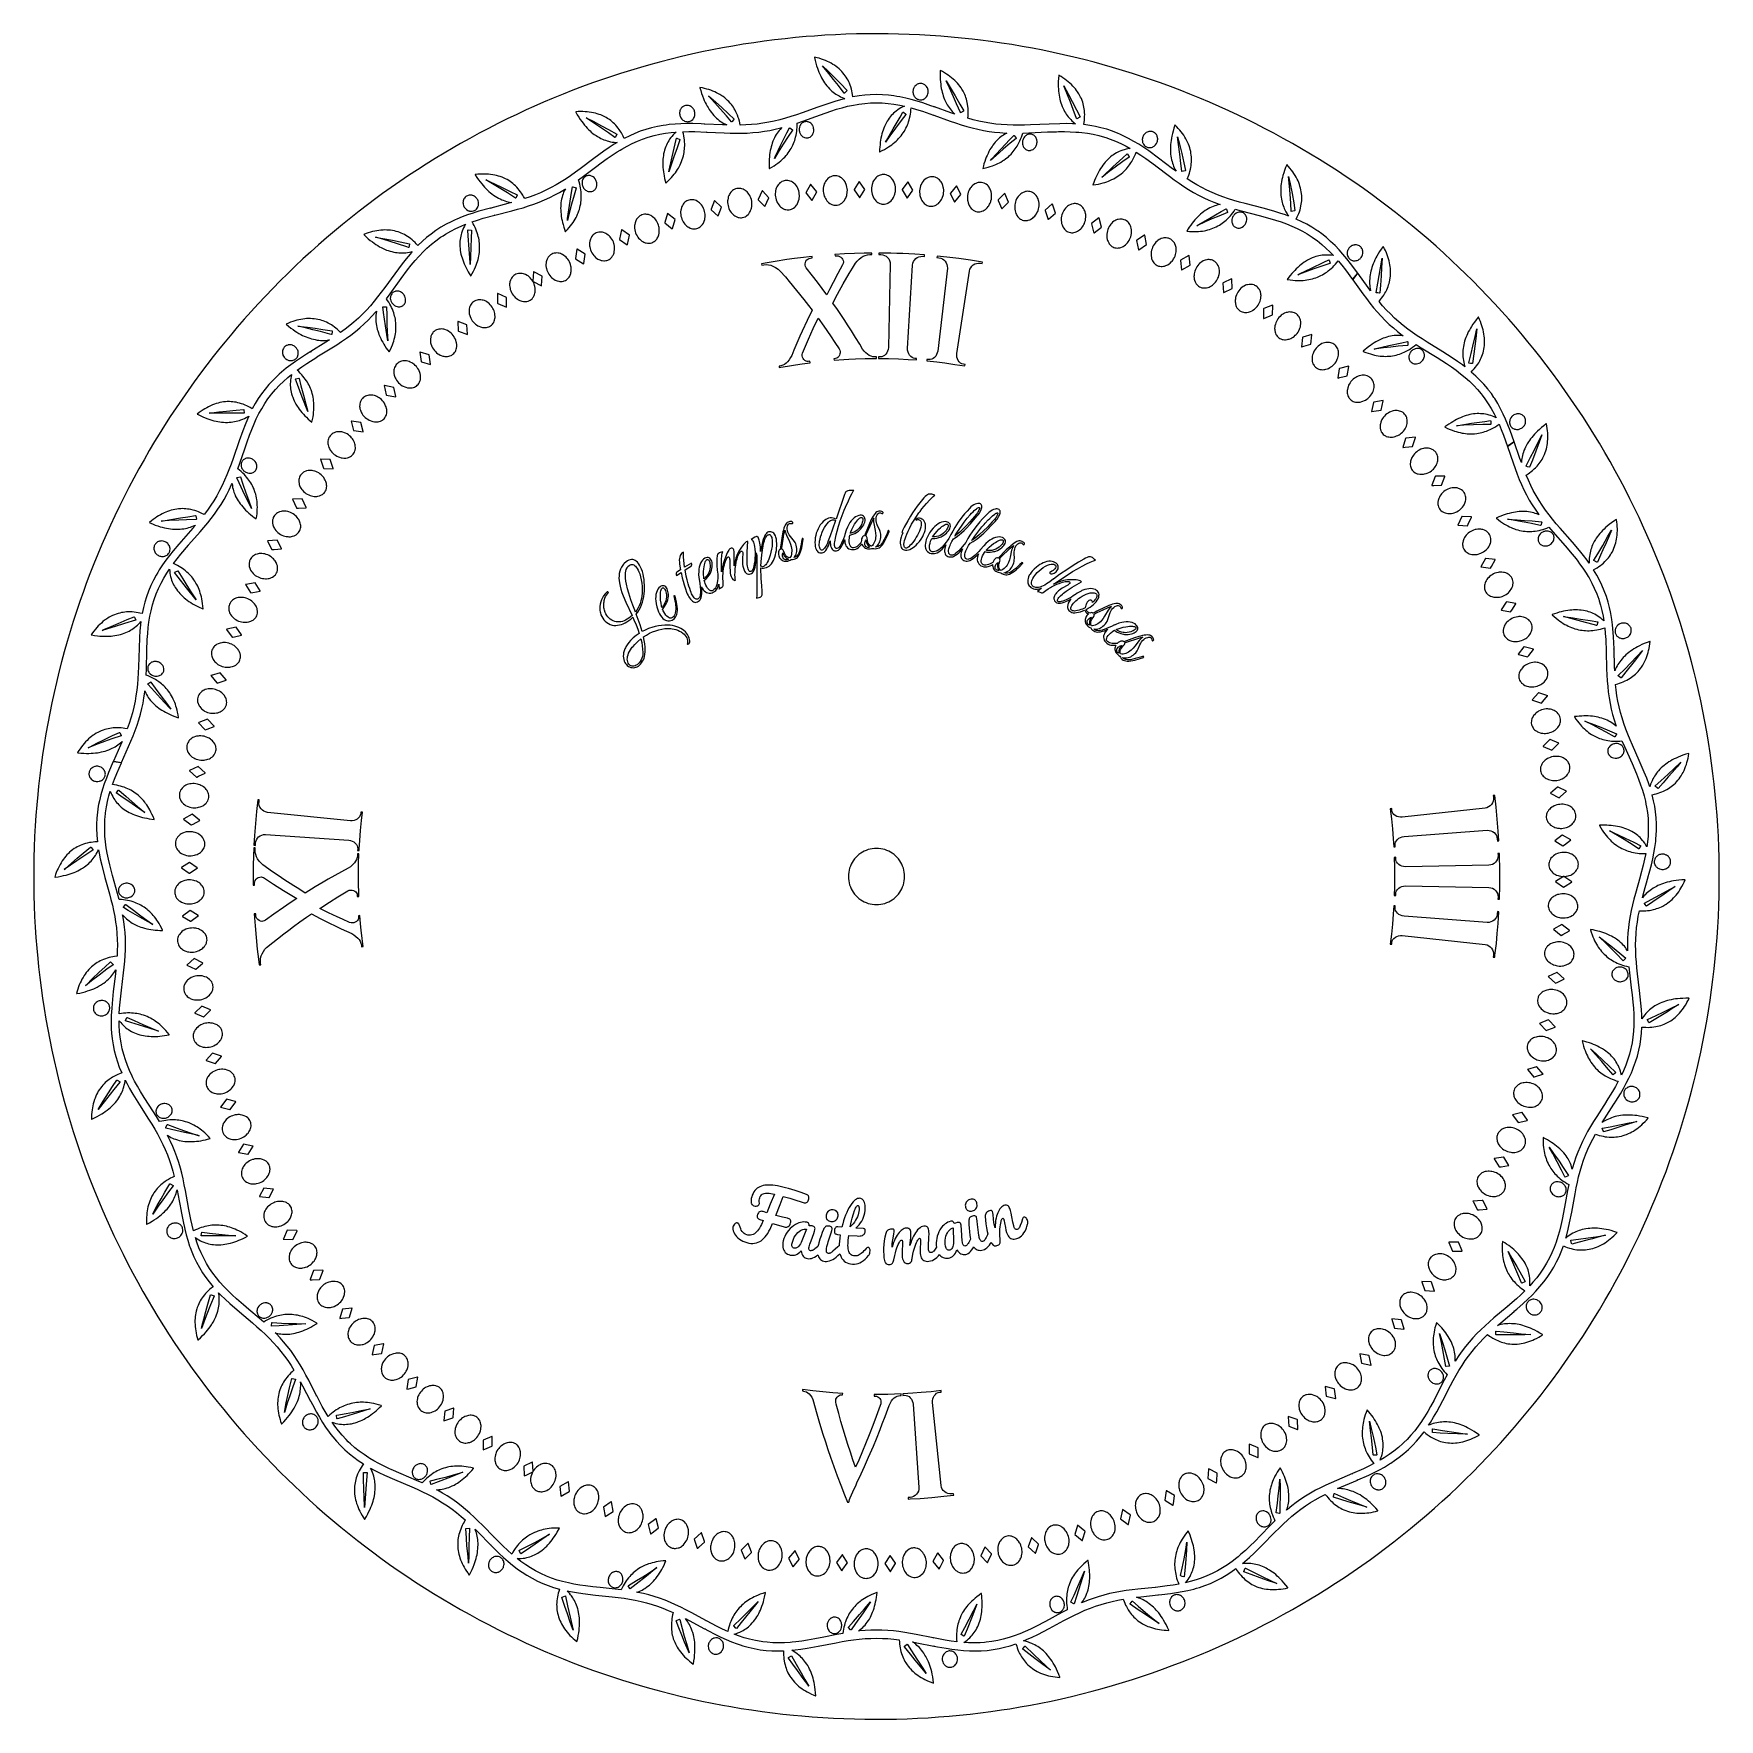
# Model space of a CAD drawing. Header units: millimetres. Extents: x 0 to 240, y 0 to 240.
import ezdxf

# ---------------------------------------------------------------- set-up
doc = ezdxf.new("R2010")
doc.units = ezdxf.units.MM
for name, color, linetype in [('FORME', 5, 'CONTINUOUS'), ('MOTIF-C02', 1, 'CONTINUOUS'), ('TEXTE-C03', 1, 'CONTINUOUS')]:
    doc.layers.add(name, color=color, linetype=linetype)

msp = doc.modelspace()

# ---------------------------------------------------------------- linework, layer by layer
at = {"layer": 'FORME'}
for points in [[(240, 120), (239.9906, 121.4995), (239.9696, 122.699), (239.9265, 124.1979), (239.8647, 125.6962), (239.7842, 127.1936), (239.6849, 128.6899), (239.567, 130.1848), (239.4304, 131.6781), (239.2752, 133.1696), (239.1013, 134.659), (238.9088, 136.1462), (238.6977, 137.6308), (238.4682, 139.1127), (238.2201, 140.5916), (237.9535, 142.0673), (237.6686, 143.5395), (237.3652, 145.0081), (237.0436, 146.4727), (236.7036, 147.9332), (236.4185, 149.0985), (236.0458, 150.551), (235.655, 151.9988), (235.2461, 153.4415), (234.8192, 154.879), (234.4648, 156.0251), (234.0057, 157.4526), (233.5288, 158.8743), (233.0341, 160.29), (232.5219, 161.6993), (231.992, 163.1021), (231.4446, 164.4982), (230.8799, 165.8874), (230.2978, 167.2694), (229.6985, 168.644), (229.0821, 170.011), (228.5767, 171.0989), (227.9297, 172.4517), (227.2658, 173.7963), (226.5852, 175.1325), (225.8879, 176.4601), (225.1741, 177.7789), (224.4439, 179.0887), (223.6974, 180.3892), (222.9347, 181.6803), (222.1559, 182.9617), (221.3611, 184.2334), (220.5505, 185.495), (219.7243, 186.7463), (218.8824, 187.9873), (218.0251, 189.2176), (217.1525, 190.4371), (216.2647, 191.6457), (215.3619, 192.843), (214.4442, 194.029), (213.6994, 194.9694), (212.7553, 196.1344), (211.9896, 197.0579), (211.0195, 198.2014), (210.0351, 199.3327), (209.0368, 200.4516), (208.0245, 201.5579), (206.9985, 202.6515), (205.9588, 203.7322), (204.9058, 204.7998), (203.8395, 205.8541), (202.9771, 206.688), (201.8873, 207.7181), (200.7848, 208.7345), (199.6697, 209.7371), (198.5421, 210.7256), (197.4022, 211.7), (196.2503, 212.6601), (195.0864, 213.6057), (193.9109, 214.5367), (192.7238, 215.4529), (191.7659, 216.1751), (190.5585, 217.0644), (189.3401, 217.9385), (188.1108, 218.7974), (186.8709, 219.6408), (185.6206, 220.4686), (184.36, 221.2808), (183.0893, 222.0771), (181.8089, 222.8575), (180.5187, 223.6218), (179.2191, 224.37), (177.9103, 225.1019), (176.5924, 225.8173), (175.2657, 226.5162), (173.9303, 227.1985), (172.856, 227.7323), (171.5056, 228.3844), (170.1472, 229.0195), (168.781, 229.6377), (167.4071, 230.2387), (166.0259, 230.8225), (164.6375, 231.3889), (163.2421, 231.938), (161.8399, 232.4697), (160.4312, 232.9837), (159.2997, 233.3823), (157.8798, 233.8645), (156.454, 234.3289), (155.0225, 234.7756), (153.5855, 235.2042), (152.1433, 235.6149), (150.9859, 235.9305), (149.5348, 236.3086), (148.0791, 236.6686), (146.619, 237.0104), (145.1547, 237.3339), (143.6865, 237.6391), (142.2147, 237.9259), (140.7393, 238.1942), (139.2607, 238.4442), (137.7791, 238.6756), (136.2948, 238.8885), (134.8079, 239.0829), (133.6167, 239.2249), (132.1258, 239.3858), (130.633, 239.528), (129.1385, 239.6515), (127.6426, 239.7564), (126.1455, 239.8425), (124.6475, 239.91), (123.1487, 239.9587), (121.6495, 239.9887), (120.15, 239.9999), (118.6504, 239.9924), (117.1511, 239.9662), (115.6522, 239.9212), (114.154, 239.8575), (112.6567, 239.7751), (111.1606, 239.674), (109.9646, 239.5796), (108.4711, 239.4449), (106.9795, 239.2915), (105.4898, 239.1195), (104.0024, 238.9289), (102.5175, 238.7197), (101.0353, 238.4919), (99.5561, 238.2457), (98.0801, 237.981), (96.6075, 237.6979), (95.1386, 237.3964), (93.6736, 237.0766), (92.2126, 236.7384), (90.756, 236.3821), (89.304, 236.0076), (87.8567, 235.6149), (86.4145, 235.2042), (84.9775, 234.7756), (83.546, 234.3289), (82.4049, 233.9588), (80.9838, 233.4801), (79.5688, 232.9837), (78.1601, 232.4697), (76.7579, 231.938), (75.3625, 231.3889), (73.9741, 230.8225), (72.5929, 230.2387), (71.219, 229.6377), (70.1254, 229.1445), (68.7654, 228.5128), (67.4134, 227.864), (66.0697, 227.1985), (64.7343, 226.5162), (63.4076, 225.8173), (62.0897, 225.1019), (60.7809, 224.37), (59.7405, 223.7728), (58.4484, 223.0117), (57.166, 222.2345), (55.8934, 221.4413), (54.6307, 220.6323), (53.3783, 219.8076), (52.1363, 218.9673), (50.9049, 218.1115), (49.6843, 217.2404), (48.7157, 216.5326), (47.515, 215.6343), (46.3256, 214.7211), (45.1477, 213.7931), (43.9815, 212.8504), (42.8272, 211.8932), (41.6849, 210.9217), (40.5549, 209.9359), (39.4372, 208.9362), (38.3322, 207.9225), (37.2399, 206.8951), (36.1605, 205.8541), (35.0942, 204.7998), (34.0412, 203.7322), (33.0015, 202.6515), (31.9755, 201.5579), (30.9632, 200.4516), (29.9649, 199.3327), (28.9805, 198.2014), (28.2033, 197.2876), (27.2447, 196.1344), (26.4882, 195.2034), (25.5558, 194.029), (24.6381, 192.843), (23.7353, 191.6457), (22.8475, 190.4371), (21.9749, 189.2176), (21.1176, 187.9873), (20.2757, 186.7463), (19.4495, 185.495), (18.6389, 184.2334), (17.8441, 182.9617), (17.2198, 181.9373), (16.4539, 180.6482), (15.7041, 179.3495), (14.9706, 178.0416), (14.2535, 176.7246), (13.5529, 175.3987), (12.869, 174.0643), (12.2017, 172.7213), (11.5514, 171.3701), (10.9179, 170.011), (10.3015, 168.644), (9.7022, 167.2694), (9.1201, 165.8874), (8.5554, 164.4982), (8.008, 163.1021), (7.4781, 161.6993), (7.0669, 160.5724), (6.5687, 159.158), (6.0883, 157.7375), (5.6256, 156.3111), (5.1808, 154.879), (4.7539, 153.4415), (4.345, 151.9988), (3.9542, 150.551), (3.5815, 149.0985), (3.2269, 147.6415), (2.8906, 146.1801), (2.5726, 144.7147), (2.273, 143.2454), (1.9917, 141.7724), (1.7288, 140.2961), (1.4844, 138.8166), (1.2586, 137.3341), (1.0512, 135.849), (0.8625, 134.3613), (0.6923, 132.8715), (0.5696, 131.6781), (0.433, 130.1848), (0.3151, 128.6899), (0.2158, 127.1936), (0.1353, 125.6962), (0.0735, 124.1979), (0.0304, 122.699), (0.006, 121.1996), (0, 120), (0.006, 118.8004), (0.0304, 117.301), (0.0735, 115.8021), (0.1353, 114.3038), (0.2158, 112.8064), (0.3151, 111.3101), (0.433, 109.8152), (0.5696, 108.3219), (0.6923, 107.1285), (0.8625, 105.6387), (1.0512, 104.151), (1.2586, 102.6659), (1.4844, 101.1834), (1.7288, 99.7039), (1.9917, 98.2276), (2.273, 96.7546), (2.5726, 95.2853), (2.8906, 93.8199), (3.2269, 92.3585), (3.5815, 90.9015), (3.9542, 89.449), (4.345, 88.0012), (4.7539, 86.5585), (5.1808, 85.121), (5.6256, 83.6889), (6.0883, 82.2625), (6.5687, 80.842), (6.9659, 79.71), (7.4781, 78.3007), (8.008, 76.8979), (8.5554, 75.5018), (9.1201, 74.1126), (9.7022, 72.7306), (10.1802, 71.6304), (10.7932, 70.2618), (11.4233, 68.9011), (12.0703, 67.5483), (12.7342, 66.2037), (13.4148, 64.8675), (14.1121, 63.5399), (14.8259, 62.2211), (15.5561, 60.9113), (16.3026, 59.6108), (16.9115, 58.5772), (17.6871, 57.2938), (18.4787, 56.0202), (19.2861, 54.7565), (20.1092, 53.5031), (20.948, 52.2601), (21.8022, 51.0276), (22.6718, 49.8059), (23.5565, 48.5952), (24.4563, 47.3956), (25.371, 46.2073), (26.1135, 45.265), (27.0547, 44.0976), (28.0104, 42.9421), (28.9805, 41.7986), (29.9649, 40.6673), (30.9632, 39.5484), (31.9755, 38.4421), (33.0015, 37.3485), (34.0412, 36.2678), (35.0942, 35.2002), (36.1605, 34.1459), (37.0229, 33.312), (38.1127, 32.2819), (39.2152, 31.2655), (40.3303, 30.2629), (41.4579, 29.2744), (42.5978, 28.3), (43.7497, 27.3399), (44.9136, 26.3943), (46.0891, 25.4633), (47.2762, 24.5471), (48.2341, 23.8249), (49.4415, 22.9356), (50.6599, 22.0615), (51.8892, 21.2026), (53.1291, 20.3592), (54.3794, 19.5314), (55.64, 18.7192), (56.9107, 17.9229), (58.1911, 17.1425), (59.4813, 16.3782), (60.7809, 15.63), (62.0897, 14.8981), (63.4076, 14.1827), (64.7343, 13.4838), (66.0697, 12.8015), (67.4134, 12.136), (68.7654, 11.4872), (70.1254, 10.8555), (71.219, 10.3623), (72.5929, 9.7613), (73.9741, 9.1775), (75.3625, 8.6111), (76.7579, 8.062), (78.1601, 7.5303), (79.5688, 7.0163), (80.9838, 6.5199), (82.4049, 6.0412), (83.8319, 5.5803), (85.2645, 5.1373), (86.7026, 4.7122), (87.8567, 4.3851), (89.304, 3.9924), (90.756, 3.6179), (92.2126, 3.2616), (93.6736, 2.9234), (95.1386, 2.6036), (96.6075, 2.3021), (98.0801, 2.019), (99.2607, 1.8058), (100.7393, 1.5558), (102.2209, 1.3244), (103.7052, 1.1115), (105.1921, 0.9171), (106.6814, 0.7414), (108.1727, 0.5843), (109.367, 0.472), (110.8615, 0.3485), (112.3574, 0.2436), (113.8545, 0.1575), (115.3525, 0.09), (116.8513, 0.0413), (118.3505, 0.0113), (119.85, 0.0001), (121.3496, 0.0076), (122.8489, 0.0338), (124.3478, 0.0788), (125.846, 0.1425), (127.3433, 0.2249), (128.8394, 0.326), (130.3342, 0.4458), (131.8273, 0.5843), (133.3186, 0.7414), (134.8079, 0.9171), (136.2948, 1.1115), (137.7791, 1.3244), (138.9647, 1.5081), (140.4439, 1.7543), (141.9199, 2.019), (143.3925, 2.3021), (144.8614, 2.6036), (146.3264, 2.9234), (147.7874, 3.2616), (149.244, 3.6179), (150.696, 3.9924), (152.1433, 4.3851), (153.5855, 4.7958), (155.0225, 5.2244), (156.454, 5.6711), (157.8798, 6.1355), (159.2997, 6.6177), (160.7134, 7.1177), (162.1209, 7.6353), (163.5217, 8.1704), (164.6375, 8.6111), (166.0259, 9.1775), (167.4071, 9.7613), (168.781, 10.3623), (170.1472, 10.9805), (171.5056, 11.6156), (172.856, 12.2677), (173.9303, 12.8015), (175.2657, 13.4838), (176.5924, 14.1827), (177.9103, 14.8981), (179.2191, 15.63), (180.5187, 16.3782), (181.8089, 17.1425), (182.834, 17.7655), (184.1066, 18.5587), (185.3693, 19.3677), (186.6217, 20.1924), (187.8637, 21.0327), (189.0951, 21.8885), (190.3157, 22.7596), (191.2843, 23.4674), (192.485, 24.3657), (193.6744, 25.2789), (194.8523, 26.2069), (196.0185, 27.1496), (197.1728, 28.1068), (198.3151, 29.0783), (199.4451, 30.0641), (200.5628, 31.0638), (201.6678, 32.0775), (202.7601, 33.1049), (203.8395, 34.1459), (204.9058, 35.2002), (205.9588, 36.2678), (206.9985, 37.3485), (208.0245, 38.4421), (208.8354, 39.3262), (209.8366, 40.4426), (210.8237, 41.5714), (211.7967, 42.7124), (212.7553, 43.8656), (213.6994, 45.0306), (214.629, 46.2073), (215.3619, 47.157), (216.2647, 48.3543), (217.1525, 49.5629), (218.0251, 50.7824), (218.8824, 52.0127), (219.7243, 53.2537), (220.5505, 54.505), (221.3611, 55.7666), (222.1559, 57.0383), (222.9347, 58.3197), (223.6974, 59.6108), (224.4439, 60.9113), (225.1741, 62.2211), (225.8879, 63.5399), (226.5852, 64.8675), (227.2658, 66.2037), (227.9297, 67.5483), (228.5767, 68.9011), (229.2068, 70.2618), (229.8198, 71.6304), (230.4156, 73.0065), (230.8799, 74.1126), (231.3331, 75.2234), (231.8839, 76.6181), (232.4173, 78.0196), (232.9331, 79.4276), (233.4313, 80.842), (233.9117, 82.2625), (234.3744, 83.6889), (234.8192, 85.121), (235.2461, 86.5585), (235.655, 88.0012), (236.0458, 89.449), (236.4185, 90.9015), (236.7036, 92.0668), (237.0436, 93.5273), (237.3652, 94.9919), (237.6686, 96.4605), (237.9535, 97.9327), (238.2201, 99.4084), (238.4682, 100.8873), (238.6977, 102.3692), (238.9088, 103.8538), (239.1013, 105.341), (239.2752, 106.8304), (239.4304, 108.3219), (239.567, 109.8152), (239.6849, 111.3101), (239.7842, 112.8064), (239.8647, 114.3038), (239.9265, 115.8021), (239.9696, 117.301), (239.9906, 118.5005)], [(124, 120), (123.9888, 120.2989), (123.9553, 120.5962), (123.8997, 120.8901), (123.8223, 121.179), (123.7235, 121.4614), (123.6039, 121.7355), (123.4641, 122), (123.305, 122.2533), (123.1273, 122.494), (122.9322, 122.7207), (122.7207, 122.9322), (122.494, 123.1273), (122.2533, 123.305), (122, 123.4641), (121.7355, 123.6039), (121.4614, 123.7235), (121.179, 123.8223), (120.8901, 123.8997), (120.5962, 123.9553), (120.2989, 123.9888), (120, 124), (119.7011, 123.9888), (119.4038, 123.9553), (119.1099, 123.8997), (118.821, 123.8223), (118.5386, 123.7235), (118.2645, 123.6039), (118, 123.4641), (117.7467, 123.305), (117.506, 123.1273), (117.2793, 122.9322), (117.0678, 122.7207), (116.8727, 122.494), (116.695, 122.2533), (116.5359, 122), (116.3961, 121.7355), (116.2765, 121.4614), (116.1777, 121.179), (116.1003, 120.8901), (116.0447, 120.5962), (116.0112, 120.2989), (116, 120), (116.0112, 119.7011), (116.0447, 119.4038), (116.1003, 119.1099), (116.1777, 118.821), (116.2765, 118.5386), (116.3961, 118.2645), (116.5359, 118), (116.695, 117.7467), (116.8727, 117.506), (117.0678, 117.2793), (117.2793, 117.0678), (117.506, 116.8727), (117.7467, 116.695), (118, 116.5359), (118.2645, 116.3961), (118.5386, 116.2765), (118.821, 116.1777), (119.1099, 116.1003), (119.4038, 116.0447), (119.7011, 116.0112), (120, 116), (120.2989, 116.0112), (120.5962, 116.0447), (120.8901, 116.1003), (121.179, 116.1777), (121.4614, 116.2765), (121.7355, 116.3961), (122, 116.5359), (122.2533, 116.695), (122.494, 116.8727), (122.7207, 117.0678), (122.9322, 117.2793), (123.1273, 117.506), (123.305, 117.7467), (123.4641, 118), (123.6039, 118.2645), (123.7235, 118.5386), (123.8223, 118.821), (123.8997, 119.1099), (123.9553, 119.4038), (123.9888, 119.7011)]]:
    msp.add_lwpolyline(points, close=True, dxfattribs=at)
at = {"layer": 'MOTIF-C02'}
for points in [[(160.1444, 222.3012), (158.7629, 223.307), (158.0572, 223.7917), (157.3379, 224.258), (156.653, 224.6726), (155.9031, 225.0904), (155.1364, 225.4769), (154.6489, 225.696), (154.4047, 225.8047), (153.6051, 226.1187), (152.7905, 226.3915), (151.9628, 226.6216), (151.181, 226.7998), (150.655, 226.8947), (150.3919, 226.9412), (149.5122, 227.0569), (149.5685, 227.3984), (149.5992, 227.6429), (149.6264, 227.9494), (149.6387, 228.195), (149.6417, 228.502), (149.6338, 228.7473), (149.6105, 229.0526), (149.5808, 229.2954), (149.5411, 229.5363), (149.4913, 229.7751), (149.4314, 230.0111), (149.3614, 230.244), (149.2814, 230.4732), (149.1676, 230.7541), (149.0659, 230.9738), (148.9259, 231.2417), (148.8042, 231.4502), (148.6404, 231.7035), (148.5006, 231.9), (148.3156, 232.1377), (148.16, 232.3216), (147.9567, 232.5435), (147.7444, 232.7568), (147.5239, 232.9615), (147.2958, 233.1578), (147.0609, 233.346), (146.8198, 233.5262), (146.5231, 233.7325), (146.2702, 233.8962), (145.9608, 234.0834), (145.9411, 234.0487), (145.9038, 233.6188), (145.8808, 233.1879), (145.8733, 232.8184), (145.878, 232.449), (145.8918, 232.1418), (145.9151, 231.8355), (145.9485, 231.5304), (145.9924, 231.2272), (146.0355, 230.9863), (146.0997, 230.6877), (146.1596, 230.4514), (146.2454, 230.1598), (146.3231, 229.93), (146.4316, 229.6479), (146.5275, 229.4269), (146.6589, 229.1571), (146.7731, 228.9469), (146.8952, 228.7422), (147.025, 228.5434), (147.1623, 228.3508), (147.3067, 228.1645), (147.458, 227.985), (147.6561, 227.7701), (147.8213, 227.6059), (148.0356, 227.4104), (148.2128, 227.2617), (148.3572, 227.15), (147.8863, 227.1749), (147.0294, 227.195), (146.1161, 227.1912), (144.5657, 227.1435), (141.9172, 227.0226), (141.0715, 226.9949), (140.2276, 226.9812), (139.4417, 226.9855), (138.6018, 227.0108), (137.7647, 227.0636), (136.9866, 227.1391), (136.1566, 227.2483), (135.3315, 227.3895), (134.5656, 227.5467), (133.7505, 227.7441), (132.9957, 227.9515), (133.0285, 228.2935), (133.0429, 228.5398), (133.0501, 228.8479), (133.0467, 229.0942), (133.0304, 229.4013), (133.0075, 229.646), (132.9658, 229.9499), (132.9219, 230.1909), (132.8684, 230.4296), (132.8052, 230.6653), (132.7323, 230.8978), (132.6498, 231.1264), (132.5578, 231.3509), (132.4298, 231.6251), (132.3172, 231.8387), (132.1643, 232.0983), (132.0328, 232.2997), (131.8576, 232.5434), (131.7092, 232.7316), (131.5141, 232.9586), (131.351, 233.1334), (131.1389, 233.3435), (130.9185, 233.5445), (130.6905, 233.7363), (130.4555, 233.9195), (130.2143, 234.0941), (129.9674, 234.2604), (129.6644, 234.4496), (129.4068, 234.5988), (129.0923, 234.7683), (129.0752, 234.7323), (129.0633, 234.3007), (129.0658, 233.869), (129.0802, 233.4994), (129.1067, 233.1307), (129.1385, 232.8245), (129.1798, 232.5197), (129.231, 232.2167), (129.2925, 231.9162), (129.3495, 231.6778), (129.4307, 231.3831), (129.504, 231.1503), (129.6062, 230.8637), (129.6966, 230.6384), (129.8204, 230.3626), (129.9283, 230.1471), (130.0739, 229.8848), (130.199, 229.6811), (130.3314, 229.4835), (130.4711, 229.2921), (130.6177, 229.1073), (130.7708, 228.9293), (130.9302, 228.7584), (131.1567, 228.5377), (130.586, 228.7339), (128.2392, 229.5776), (128.2101, 229.5563), (128.2083, 229.5317), (128.2071, 229.589), (127.7467, 229.7497), (126.5906, 230.1429), (125.7732, 230.3981), (124.9485, 230.6317), (124.1718, 230.8259), (123.3321, 231.0042), (122.9091, 231.0767), (122.4855, 231.1475), (121.6897, 231.2451), (120.8331, 231.3095), (119.9742, 231.33), (119.1155, 231.3058), (118.316, 231.2458), (117.5202, 231.1482), (116.6455, 230.9995), (116.5986, 231.3425), (116.5559, 231.5852), (116.4915, 231.886), (116.4309, 232.1243), (116.3433, 232.4186), (116.2635, 232.6506), (116.1512, 232.9355), (116.0512, 233.1588), (115.9423, 233.3774), (115.8243, 233.5908), (115.6975, 233.7987), (115.562, 234.0006), (115.4179, 234.196), (115.2264, 234.4309), (115.0645, 234.6108), (114.8518, 234.8256), (114.6739, 234.989), (114.4428, 235.1827), (114.2513, 235.3292), (114.0045, 235.5019), (113.8016, 235.6317), (113.5419, 235.784), (113.2762, 235.9251), (113.0051, 236.0557), (112.7293, 236.1761), (112.4494, 236.2867), (112.1658, 236.3878), (111.8215, 236.4974), (111.5316, 236.5794), (111.1808, 236.6671), (111.1722, 236.6282), (111.2633, 236.2063), (111.3683, 235.7878), (111.4701, 235.4325), (111.5834, 235.0809), (111.6871, 234.7914), (111.7997, 234.5055), (111.9215, 234.2239), (112.0529, 233.9471), (112.1651, 233.7296), (112.3144, 233.4632), (112.4413, 233.255), (112.6093, 233.0017), (112.7512, 232.8051), (112.938, 232.5674), (113.0948, 232.3845), (113.2999, 232.1654), (113.471, 231.9982), (113.648, 231.8386), (113.8306, 231.6869), (114.0186, 231.5432), (114.2115, 231.4079), (114.409, 231.2809), (114.6616, 231.1339), (114.8679, 231.0257), (115.1303, 230.9021), (115.3434, 230.8122), (115.5144, 230.7481), (115.057, 230.6331), (114.2322, 230.3997), (113.3606, 230.1269), (111.6498, 229.5386), (109.398, 228.7281), (108.5981, 228.4523), (107.7957, 228.1905), (107.0434, 227.963), (106.2334, 227.7396), (105.418, 227.5433), (104.6521, 227.386), (103.8268, 227.2458), (102.9968, 227.1375), (102.2186, 227.062), (101.3814, 227.0103), (100.5991, 226.9861), (100.5296, 227.3226), (100.4708, 227.5621), (100.3868, 227.8586), (100.311, 228.093), (100.2049, 228.3818), (100.1108, 228.6088), (99.9815, 228.8869), (99.8685, 229.1042), (99.747, 229.3165), (99.6172, 229.5232), (99.479, 229.7238), (99.3327, 229.918), (99.1786, 230.1054), (98.9755, 230.3296), (98.8049, 230.5006), (98.5823, 230.7036), (98.3973, 230.8573), (98.158, 231.0385), (97.9607, 231.1747), (97.7075, 231.334), (97.5001, 231.453), (97.2355, 231.5912), (96.9656, 231.7182), (96.6911, 231.8344), (96.4127, 231.9402), (96.1307, 232.0359), (95.8457, 232.1221), (95.5004, 232.2136), (95.2103, 232.2803), (94.8598, 232.3495), (94.854, 232.31), (94.97, 231.8941), (95.0996, 231.4823), (95.2223, 231.1334), (95.3562, 230.7888), (95.4769, 230.5056), (95.6062, 230.2265), (95.7444, 229.9521), (95.8918, 229.6831), (96.0165, 229.4721), (96.181, 229.2144), (96.3196, 229.0136), (96.5018, 228.7698), (96.6545, 228.5812), (96.8542, 228.3542), (97.0208, 228.18), (97.2372, 227.9722), (97.4168, 227.8145), (97.6016, 227.6647), (97.7915, 227.523), (97.986, 227.3895), (98.1848, 227.2647), (98.3875, 227.1483), (98.6691, 227.0041), (98.0658, 227.0234), (95.5746, 227.138), (95.5531, 227.109), (95.5586, 227.085), (95.5405, 227.1394), (95.0533, 227.1572), (93.8326, 227.1922), (92.9763, 227.1951), (92.1194, 227.1752), (91.3199, 227.1319), (90.465, 227.0547), (90.0394, 226.9993), (89.6137, 226.9421), (88.8246, 226.8009), (87.987, 226.6098), (87.1603, 226.3763), (86.3468, 226.1001), (85.6005, 225.8071), (84.8689, 225.4793), (84.0769, 225.0794), (83.931, 225.3933), (83.8186, 225.6125), (83.6684, 225.8811), (83.5402, 226.091), (83.3698, 226.3464), (83.2251, 226.5445), (83.0339, 226.7836), (82.8725, 226.9675), (82.704, 227.1443), (82.5284, 227.3135), (82.3459, 227.4747), (82.1569, 227.6277), (81.9616, 227.7721), (81.7094, 227.9401), (81.5016, 228.0642), (81.2351, 228.2067), (81.017, 228.3105), (80.739, 228.4274), (80.5128, 228.511), (80.226, 228.6033), (79.9939, 228.6675), (79.7009, 228.7364), (79.4054, 228.793), (79.1078, 228.8379), (78.8088, 228.8716), (78.5087, 228.8948), (78.208, 228.9079), (77.8466, 228.9111), (77.5455, 228.904), (77.1844, 228.8843), (77.1876, 228.8446), (77.399, 228.4684), (77.6227, 228.0994), (77.8247, 227.7898), (78.0366, 227.4873), (78.2211, 227.2413), (78.4129, 227.0013), (78.6123, 226.7681), (78.8195, 226.5423), (78.9908, 226.3675), (79.212, 226.1569), (79.3946, 225.9955), (79.6298, 225.8029), (79.8234, 225.6568), (80.0719, 225.4848), (80.2757, 225.3562), (80.5362, 225.2073), (80.749, 225.0979), (80.9651, 224.9976), (81.1844, 224.9065), (81.4064, 224.8246), (81.6306, 224.7522), (81.8567, 224.689), (82.1415, 224.623), (82.3705, 224.5805), (82.6577, 224.5396), (82.8878, 224.5166), (83.0701, 224.5058), (82.667, 224.261), (81.9476, 223.7949), (81.1952, 223.2773), (79.7337, 222.2109), (77.8209, 220.7727), (77.1378, 220.2733), (76.4482, 219.7866), (75.7964, 219.3474), (75.0882, 218.8952), (74.3669, 218.4673), (73.6814, 218.0913), (72.9341, 217.714), (72.1728, 217.3659), (71.4515, 217.0643), (70.6667, 216.7683), (69.9264, 216.5144), (69.7607, 216.8155), (69.6339, 217.0271), (69.4663, 217.2857), (69.3247, 217.4873), (69.1383, 217.7319), (68.9815, 217.9212), (68.7759, 218.1488), (68.6038, 218.3232), (68.4252, 218.4902), (68.2402, 218.6494), (68.049, 218.8004), (67.852, 218.9429), (67.6495, 219.0765), (67.3893, 219.2309), (67.1759, 219.344), (66.9034, 219.4724), (66.6813, 219.5647), (66.3992, 219.6673), (66.1706, 219.7393), (65.8816, 219.8169), (65.6484, 219.8694), (65.3547, 219.9236), (65.0594, 219.9654), (64.7629, 219.9955), (64.4656, 220.0145), (64.168, 220.0229), (63.8703, 220.0213), (63.5133, 220.0069), (63.2165, 219.9851), (62.8611, 219.948), (62.8673, 219.9085), (63.1006, 219.5452), (63.3459, 219.1899), (63.566, 218.8926), (63.7955, 218.6029), (63.9943, 218.3679), (64.2001, 218.1393), (64.413, 217.9178), (64.6332, 217.7042), (64.8145, 217.5393), (65.0477, 217.3416), (65.2394, 217.1905), (65.4853, 217.0112), (65.6868, 216.8761), (65.9446, 216.7179), (66.1551, 216.6006), (66.4232, 216.4659), (66.6412, 216.3681), (66.862, 216.2794), (67.0852, 216.1999), (67.3104, 216.1298), (67.5372, 216.0691), (67.7652, 216.0176), (68.0769, 215.9628), (67.4946, 215.8035), (65.0803, 215.1786), (65.0682, 215.1446), (65.0806, 215.1232), (65.0473, 215.1699), (63.3997, 214.7169), (62.7853, 214.5304), (62.5806, 214.4674), (61.7676, 214.1958), (61.0164, 213.9188), (60.2223, 213.593), (60.027, 213.504), (59.4419, 213.2345), (58.7296, 212.8668), (57.9855, 212.4375), (57.2643, 211.9706), (56.5683, 211.4669), (55.9416, 210.9669), (55.339, 210.4381), (54.7002, 209.8224), (54.4682, 210.0794), (54.2962, 210.2558), (54.0735, 210.4682), (53.8892, 210.631), (53.651, 210.8248), (53.4544, 210.9714), (53.2011, 211.1436), (52.9928, 211.2717), (52.7796, 211.391), (52.5619, 211.5009), (52.34, 211.6012), (52.1143, 211.6916), (51.8852, 211.772), (51.5947, 211.8582), (51.3595, 211.9156), (51.0628, 211.9732), (50.8238, 212.0081), (50.5237, 212.0379), (50.2829, 212.0511), (49.9817, 212.0547), (49.741, 212.0477), (49.4407, 212.0272), (49.1416, 211.9942), (48.844, 211.9494), (48.5483, 211.8935), (48.2548, 211.8271), (47.9635, 211.751), (47.6173, 211.6476), (47.3316, 211.552), (46.9923, 211.4268), (47.0071, 211.3898), (47.3201, 211.0925), (47.6426, 210.8059), (47.9268, 210.5697), (48.2185, 210.3431), (48.4672, 210.1623), (48.7213, 209.9895), (48.9806, 209.8254), (49.2451, 209.6707), (49.4603, 209.5542), (49.7337, 209.4183), (49.9559, 209.3177), (50.2374, 209.203), (50.4654, 209.1205), (50.7536, 209.0294), (50.9862, 208.9666), (51.2791, 208.901), (51.5146, 208.8593), (51.7508, 208.8271), (51.9872, 208.8047), (52.2234, 208.7919), (52.459, 208.7887), (52.6937, 208.795), (52.9853, 208.8159), (53.2166, 208.8428), (53.5031, 208.8884), (53.7297, 208.9342), (53.9073, 208.9776), (53.5941, 208.6248), (53.0441, 207.9674), (52.4777, 207.251), (51.3955, 205.8012), (49.9915, 203.8631), (49.486, 203.1845), (48.9704, 202.5163), (48.4771, 201.9045), (47.9336, 201.2636), (47.3705, 200.642), (46.8262, 200.0808), (46.2234, 199.4999), (45.5985, 198.9429), (44.9982, 198.4421), (44.3355, 197.9279), (43.7029, 197.4672), (43.4559, 197.706), (43.2723, 197.8708), (43.0359, 198.0685), (42.8412, 198.2194), (42.5909, 198.3983), (42.3853, 198.5329), (42.1217, 198.6898), (41.9059, 198.8057), (41.686, 198.9126), (41.4623, 199.0102), (41.2352, 199.0981), (41.0049, 199.1762), (40.772, 199.2443), (40.4778, 199.315), (40.2406, 199.3602), (39.9423, 199.4026), (39.7028, 199.4254), (39.4031, 199.4403), (39.1634, 199.4416), (38.8643, 199.4307), (38.626, 199.4121), (38.3295, 199.3773), (38.035, 199.3302), (37.7428, 199.2716), (37.4531, 199.2021), (37.1662, 199.1224), (36.8821, 199.0331), (36.5454, 198.9141), (36.268, 198.8058), (35.9395, 198.6655), (35.957, 198.6297), (36.2871, 198.3513), (36.6261, 198.0841), (36.924, 197.8649), (37.2288, 197.6557), (37.4881, 197.4897), (37.7521, 197.3319), (38.0208, 197.1831), (38.2942, 197.0438), (38.516, 196.9397), (38.7972, 196.8194), (39.0248, 196.7316), (39.3126, 196.6328), (39.5451, 196.563), (39.838, 196.4879), (40.0737, 196.4378), (40.3696, 196.3882), (40.6068, 196.359), (40.8439, 196.3393), (41.0806, 196.3291), (41.3165, 196.3285), (41.5511, 196.3373), (41.7841, 196.3553), (42.0981, 196.3948), (41.5887, 196.071), (39.4658, 194.7622), (39.4643, 194.7262), (39.482, 194.7098), (39.4369, 194.7442), (38.8182, 194.3538), (37.996, 193.8257), (37.2868, 193.3458), (36.59, 192.8466), (35.9538, 192.3605), (35.291, 191.8151), (34.9705, 191.5295), (34.651, 191.2426), (34.0786, 190.6813), (33.4942, 190.0517), (32.9426, 189.393), (32.4261, 188.7065), (31.9746, 188.0439), (31.5547, 187.361), (31.1256, 186.5844), (30.8282, 186.7616), (30.6119, 186.8795), (30.3365, 187.0168), (30.1124, 187.118), (29.8276, 187.233), (29.5964, 187.3152), (29.3038, 187.405), (29.0669, 187.4661), (28.8281, 187.5172), (28.5876, 187.5581), (28.346, 187.5885), (28.1037, 187.6084), (27.8611, 187.6176), (27.558, 187.6144), (27.3163, 187.6), (27.0159, 187.5675), (26.7773, 187.5304), (26.4816, 187.4705), (26.2477, 187.4121), (25.9588, 187.3267), (25.7308, 187.2491), (25.45, 187.141), (25.1738, 187.0213), (24.9027, 186.8907), (24.6367, 186.7502), (24.3757, 186.6002), (24.1198, 186.4417), (23.8194, 186.2407), (23.5746, 186.0652), (23.2874, 185.8456), (23.3124, 185.8146), (23.699, 185.6228), (24.0917, 185.4439), (24.4329, 185.302), (24.7784, 185.1714), (25.0695, 185.072), (25.3631, 184.9818), (25.6593, 184.9014), (25.9576, 184.8315), (26.1976, 184.7836), (26.499, 184.7343), (26.7409, 184.7037), (27.0437, 184.6771), (27.2859, 184.6654), (27.5881, 184.6633), (27.829, 184.6719), (28.1282, 184.6956), (28.3654, 184.7251), (28.6006, 184.764), (28.8331, 184.8122), (29.0626, 184.8696), (29.2887, 184.936), (29.5112, 185.0112), (29.7835, 185.1172), (29.9968, 185.211), (30.257, 185.339), (30.4601, 185.4496), (30.617, 185.5434), (30.4217, 185.114), (30.0899, 184.3237), (29.7598, 183.4721), (29.2378, 182.0115), (28.3827, 179.5019), (28.0996, 178.7045), (27.804, 177.914), (27.5129, 177.1839), (27.1824, 176.4114), (26.8275, 175.6514), (26.4729, 174.9547), (26.0681, 174.222), (25.6352, 173.5055), (25.2091, 172.85), (24.7274, 172.1633), (24.2587, 171.5365), (23.9523, 171.6919), (23.7283, 171.7953), (23.4441, 171.9145), (23.2136, 172.0014), (22.9217, 172.0985), (22.6856, 172.1665), (22.3874, 172.2388), (22.1471, 172.2859), (21.9053, 172.3233), (21.6628, 172.3506), (21.4198, 172.3677), (21.1769, 172.3744), (20.9342, 172.3708), (20.6322, 172.3518), (20.3922, 172.325), (20.0947, 172.2776), (19.8592, 172.2288), (19.5684, 172.1546), (19.3389, 172.0852), (19.0564, 171.9866), (18.8341, 171.8986), (18.561, 171.778), (18.2934, 171.6462), (18.0315, 171.504), (17.7752, 171.3522), (17.5245, 171.1915), (17.2795, 171.0224), (16.9927, 170.8095), (16.7596, 170.6243), (16.487, 170.3934), (16.5143, 170.3642), (16.9117, 170.1955), (17.3145, 170.0402), (17.6638, 169.9185), (18.0167, 169.8084), (18.3133, 169.7262), (18.6121, 169.6533), (18.9128, 169.5902), (19.2151, 169.5377), (19.4578, 169.5037), (19.7618, 169.4716), (20.0053, 169.4548), (20.3094, 169.4452), (20.5521, 169.4471), (20.8542, 169.4616), (21.0942, 169.4832), (21.3915, 169.523), (21.6268, 169.565), (21.8592, 169.6161), (22.0884, 169.6762), (22.314, 169.7451), (22.5356, 169.8226), (22.7529, 169.9085), (23.0413, 170.0388), (22.65, 169.5792), (21.0072, 167.7028), (21.0164, 167.668), (21.0386, 167.6573), (20.9848, 167.6771), (20.6671, 167.3073), (19.8787, 166.3747), (19.3425, 165.7071), (18.8238, 165.0247), (18.3592, 164.3727), (17.8865, 163.6562), (17.6644, 163.2888), (17.4437, 162.9204), (17.0622, 162.2153), (16.6893, 161.4414), (16.3564, 160.6494), (16.0652, 159.8412), (15.829, 159.075), (15.629, 158.2987), (15.448, 157.43), (15.1115, 157.5117), (14.8701, 157.5606), (14.5665, 157.6106), (14.3225, 157.6413), (14.0165, 157.6672), (13.7714, 157.6776), (13.4651, 157.6772), (13.2208, 157.6657), (12.9776, 157.6442), (12.7358, 157.6124), (12.4959, 157.5703), (12.2584, 157.5178), (12.0239, 157.4552), (11.7353, 157.3627), (11.5086, 157.2777), (11.231, 157.1581), (11.014, 157.0523), (10.7492, 156.9079), (10.5428, 156.7832), (10.2919, 156.6165), (10.0969, 156.4751), (9.8604, 156.289), (9.6319, 156.0932), (9.4113, 155.8885), (9.1984, 155.6758), (8.9932, 155.4556), (8.7955, 155.2287), (8.5677, 154.9481), (8.3855, 154.7083), (8.1757, 154.4137), (8.2087, 154.3914), (8.6348, 154.3221), (9.0626, 154.267), (9.4306, 154.2319), (9.7993, 154.209), (10.1066, 154.1998), (10.4139, 154.2001), (10.7206, 154.2106), (11.0262, 154.2318), (11.2697, 154.2568), (11.5722, 154.2984), (11.8124, 154.3405), (12.1096, 154.4043), (12.3444, 154.4646), (12.6339, 154.5517), (12.8615, 154.6308), (13.1404, 154.7417), (13.3585, 154.8398), (13.5718, 154.9463), (13.7797, 155.0609), (13.982, 155.1834), (14.1786, 155.3135), (14.3689, 155.4509), (14.598, 155.6324), (14.7741, 155.7849), (14.985, 155.984), (15.1465, 156.1496), (15.2687, 156.2853), (15.2087, 155.8175), (15.1246, 154.9645), (15.0602, 154.0535), (14.9918, 152.5039), (14.9145, 149.8538), (14.879, 149.0083), (14.8295, 148.1658), (14.7665, 147.3824), (14.6785, 146.5467), (14.5634, 145.7159), (14.4299, 144.9456), (14.259, 144.1261), (14.0565, 143.3139), (13.8425, 142.5619), (13.5847, 141.7637), (13.3215, 141.0266), (12.9829, 141.0848), (12.7384, 141.1176), (12.4317, 141.1478), (12.1859, 141.1628), (11.8783, 141.1696), (11.6326, 141.165), (11.3265, 141.1462), (11.0828, 141.1204), (10.8409, 141.0848), (10.601, 141.0395), (10.3638, 140.9841), (10.1296, 140.9189), (9.8989, 140.844), (9.6159, 140.7367), (9.3944, 140.6404), (9.1242, 140.5074), (8.9135, 140.3914), (8.6574, 140.2348), (8.4586, 140.1009), (8.2177, 139.9233), (8.0312, 139.7737), (7.8059, 139.578), (7.589, 139.3732), (7.3806, 139.1601), (7.1804, 138.9395), (6.9882, 138.712), (6.8039, 138.4782), (6.5926, 138.1902), (6.4245, 137.9445), (6.2321, 137.6436), (6.2667, 137.6237), (6.6963, 137.5797), (7.1269, 137.5499), (7.4965, 137.5366), (7.8662, 137.5355), (8.1739, 137.5444), (8.481, 137.5627), (8.7869, 137.5911), (9.0912, 137.63), (9.3331, 137.669), (9.6331, 137.728), (9.8707, 137.7837), (10.1642, 137.8642), (10.3956, 137.9375), (10.6799, 138.0404), (10.9028, 138.1318), (11.1753, 138.2574), (11.3877, 138.3669), (11.5947, 138.4842), (11.796, 138.6092), (11.9913, 138.7416), (12.1801, 138.881), (12.3624, 139.0272), (12.5998, 139.2368), (12.3613, 138.6821), (11.3445, 136.4049), (11.3635, 136.3743), (12.4624, 136.2087), (12.5005, 136.2359), (13.5132, 138.4877), (13.8467, 139.2561), (14.1666, 140.0278), (14.4677, 140.8047), (14.7298, 141.5351), (14.9855, 142.3246), (15.2119, 143.1217), (15.4091, 143.926), (15.5665, 144.6827), (15.698, 145.4449), (15.8106, 146.267), (15.8266, 146.426), (15.9678, 146.1058), (16.0737, 145.9007), (16.1892, 145.6998), (16.3142, 145.5035), (16.4483, 145.3122), (16.6286, 145.0804), (16.7822, 144.9014), (16.9852, 144.6857), (17.156, 144.5199), (17.3792, 144.3211), (17.5647, 144.1689), (17.8046, 143.9871), (18.0024, 143.8484), (18.2564, 143.6831), (18.5169, 143.5267), (18.7832, 143.3788), (19.0547, 143.239), (19.3307, 143.107), (19.6107, 142.9825), (19.9513, 142.8423), (20.2385, 142.7327), (20.5866, 142.6094), (20.5986, 142.6415), (20.546, 143.0116), (20.4798, 143.3816), (20.4113, 143.6981), (20.331, 144.0138), (20.2545, 144.2758), (20.1688, 144.5366), (20.0732, 144.7957), (19.9672, 145.0528), (19.8748, 145.2566), (19.749, 145.5086), (19.6401, 145.7076), (19.4934, 145.9524), (19.3672, 146.1447), (19.1985, 146.3801), (19.0548, 146.5639), (18.8641, 146.7872), (18.7029, 146.9603), (18.5345, 147.1281), (18.3588, 147.2902), (18.1762, 147.4463), (17.987, 147.5962), (17.7917, 147.7397), (17.5397, 147.9097), (17.3322, 148.0382), (17.0661, 148.1893), (16.8485, 148.3025), (16.5711, 148.4347), (16.2886, 148.5567), (16.002, 148.6684), (16.0371, 149.5405), (16.108, 152.1947), (16.1735, 153.7553), (16.2321, 154.6011), (16.3136, 155.4457), (16.4139, 156.232), (16.5522, 157.0702), (16.7134, 157.8469), (16.923, 158.6707), (17.1564, 159.429), (17.4447, 160.2287), (17.7747, 161.0121), (17.8666, 161.2038), (18.1445, 161.7776), (18.5228, 162.4749), (18.9626, 163.2022), (19.3374, 163.7689), (19.363, 163.4325), (19.3921, 163.2041), (19.4417, 162.9198), (19.4922, 162.6939), (19.5692, 162.414), (19.6421, 162.1927), (19.725, 161.9741), (19.8178, 161.7587), (19.9207, 161.5468), (20.0332, 161.3391), (20.155, 161.1357), (20.3202, 160.8881), (20.4621, 160.6958), (20.651, 160.4628), (20.8108, 160.2826), (21.0205, 160.0652), (21.1957, 159.8977), (21.4232, 159.6962), (21.6114, 159.5414), (21.8536, 159.3556), (22.1028, 159.1781), (22.3583, 159.0087), (22.6194, 158.8471), (22.8855, 158.693), (23.1559, 158.546), (23.4854, 158.3786), (24.1014, 158.0948), (24.115, 158.1268), (24.0847, 158.5071), (24.0408, 158.8883), (23.9918, 159.2153), (23.9309, 159.5425), (23.8707, 159.8147), (23.8011, 160.0865), (23.7219, 160.3572), (23.6323, 160.6265), (23.5528, 160.8407), (23.4433, 161.1063), (23.3472, 161.3166), (23.2164, 161.5764), (23.1029, 161.7812), (22.9497, 162.0328), (22.8182, 162.23), (22.6426, 162.4707), (22.4932, 162.6581), (22.3361, 162.8406), (22.1715, 163.0177), (21.9997, 163.1892), (21.8211, 163.3546), (21.6359, 163.5139), (21.3959, 163.7039), (21.1976, 163.8485), (20.9424, 164.02), (20.733, 164.1496), (20.4655, 164.3024), (20.192, 164.4449), (19.9111, 164.5784), (20.4084, 165.2291), (20.9411, 165.8886), (22.0399, 167.1751), (22.0176, 167.1858), (22.0621, 167.2005), (23.6935, 169.0539), (24.2386, 169.6898), (24.7718, 170.333), (25.2886, 170.9866), (25.7543, 171.6073), (26.2313, 172.2863), (26.6826, 172.9813), (27.1082, 173.6917), (27.4815, 174.3685), (27.8319, 175.058), (28.1818, 175.8104), (28.244, 175.9577), (28.2844, 175.6101), (28.3252, 175.3828), (28.3764, 175.1568), (28.4379, 174.9324), (28.5098, 174.71), (28.6137, 174.4355), (28.7077, 174.2191), (28.8382, 173.9531), (28.9525, 173.7443), (29.1071, 173.4886), (29.2395, 173.2885), (29.4152, 173.0441), (29.5634, 172.8531), (29.7573, 172.6204), (29.9601, 172.3941), (30.171, 172.1743), (30.3892, 171.9607), (30.614, 171.7532), (30.8449, 171.5517), (31.1291, 171.3173), (31.3712, 171.1279), (31.6675, 170.9076), (31.6884, 170.9347), (31.7473, 171.3039), (31.793, 171.6769), (31.8209, 171.9995), (31.8372, 172.3249), (31.8414, 172.5978), (31.8362, 172.8723), (31.8214, 173.1481), (31.7958, 173.425), (31.7676, 173.647), (31.7217, 173.9248), (31.6762, 174.1471), (31.6082, 174.4243), (31.5443, 174.6452), (31.4525, 174.9199), (31.3693, 175.1379), (31.253, 175.4074), (31.15, 175.6204), (31.0384, 175.8304), (30.9183, 176.0371), (30.7899, 176.2401), (30.6533, 176.4391), (30.509, 176.6337), (30.3182, 176.8705), (30.1578, 177.0544), (29.9481, 177.2772), (29.7736, 177.4496), (29.5475, 177.6577), (29.3135, 177.8575), (29.0726, 178.0487), (29.3631, 178.8717), (30.0443, 180.8959), (30.3848, 181.878), (30.7358, 182.8591), (31.0411, 183.65), (31.3679, 184.4331), (31.5856, 184.9144), (31.6955, 185.1548), (32.0748, 185.9151), (32.4577, 186.6098), (32.9008, 187.3351), (33.3473, 187.9909), (33.7302, 188.5007), (33.8585, 188.6701), (34.4049, 189.3215), (34.9838, 189.9439), (35.5509, 190.4988), (36.1854, 191.0641), (36.7108, 191.4952), (36.636, 191.1663), (36.5964, 190.9394), (36.5601, 190.6531), (36.5417, 190.4223), (36.5329, 190.1322), (36.5373, 189.8992), (36.552, 189.6659), (36.5773, 189.4326), (36.6131, 189.1999), (36.6593, 188.9683), (36.7158, 188.738), (36.8007, 188.4527), (36.8796, 188.2271), (36.9914, 187.9488), (37.0909, 187.7295), (37.2273, 187.4599), (37.3454, 187.2482), (37.5033, 186.9887), (37.6375, 186.7853), (37.8142, 186.5363), (38, 186.2932), (38.1943, 186.056), (38.3962, 185.8247), (38.605, 185.599), (38.8201, 185.3789), (39.0856, 185.1217), (39.3124, 184.913), (39.5906, 184.669), (39.613, 184.6955), (39.6961, 185.0679), (39.7666, 185.445), (39.8161, 185.7721), (39.8543, 186.1026), (39.877, 186.3805), (39.8907, 186.6606), (39.8948, 186.9427), (39.8885, 187.2265), (39.8756, 187.4546), (39.8493, 187.7407), (39.8195, 187.97), (39.771, 188.2568), (39.723, 188.4859), (39.6508, 188.7714), (39.5832, 188.9986), (39.4863, 189.2804), (39.3988, 189.5036), (39.3025, 189.7242), (39.1975, 189.942), (39.0838, 190.1565), (38.9618, 190.3673), (38.8319, 190.574), (38.6585, 190.8263), (38.5116, 191.023), (38.3184, 191.262), (38.1566, 191.4476), (37.9459, 191.6725), (37.7266, 191.8892), (37.4974, 192.0997), (38.1645, 192.5749), (38.8679, 193.0481), (40.2971, 193.9535), (40.279, 193.9703), (40.3258, 193.9712), (42.431, 195.2614), (43.1394, 195.7083), (43.8384, 196.1659), (44.5249, 196.6381), (45.1529, 197.094), (45.8089, 197.6022), (46.4449, 198.1333), (47.061, 198.6866), (47.6172, 199.2233), (48.1553, 199.7789), (48.7114, 200.3948), (48.8143, 200.5172), (48.7505, 200.1731), (48.7224, 199.9439), (48.7047, 199.7129), (48.6974, 199.4803), (48.7005, 199.2466), (48.7188, 198.9537), (48.7448, 198.7192), (48.7912, 198.4266), (48.8389, 198.1933), (48.9112, 197.9034), (48.9787, 197.6732), (49.0746, 197.3878), (49.1599, 197.1617), (49.2766, 196.8821), (49.4037, 196.6061), (49.5404, 196.3339), (49.686, 196.0655), (49.8398, 195.8009), (50.001, 195.5403), (50.2034, 195.2325), (50.5971, 194.6824), (50.6251, 194.7021), (50.7902, 195.0375), (50.9438, 195.3805), (51.0656, 195.6806), (51.177, 195.9867), (51.2615, 196.2462), (51.3375, 196.51), (51.4045, 196.778), (51.4618, 197.05), (51.5002, 197.2706), (51.5383, 197.5496), (51.5604, 197.7753), (51.577, 198.0603), (51.5812, 198.2903), (51.5743, 198.5798), (51.5591, 198.8126), (51.5274, 199.1045), (51.4918, 199.3383), (51.447, 199.5719), (51.3932, 199.8048), (51.3303, 200.0367), (51.2585, 200.267), (51.1779, 200.4955), (51.0654, 200.778), (50.9663, 201.0011), (50.8316, 201.2758), (50.7156, 201.492), (50.5609, 201.7575), (50.3962, 202.0174), (50.2224, 202.2711), (50.7425, 202.9719), (52.2964, 205.1249), (53.2296, 206.3775), (53.7544, 207.0433), (54.2976, 207.6953), (54.8233, 208.2884), (54.9694, 208.4424), (55.4099, 208.903), (55.9805, 209.454), (56.6177, 210.0166), (57.2378, 210.5116), (57.9265, 211.01), (58.283, 211.2414), (58.6404, 211.4714), (59.3772, 211.8955), (60.0826, 212.2585), (60.8556, 212.6117), (61.4845, 212.8687), (61.3163, 212.5765), (61.2116, 212.3713), (61.0924, 212.1086), (61.0069, 211.8934), (60.9129, 211.6187), (60.8484, 211.3948), (60.7937, 211.1675), (60.7491, 210.9372), (60.7148, 210.7043), (60.6906, 210.4693), (60.6768, 210.2325), (60.6738, 209.935), (60.6827, 209.6961), (60.7075, 209.3972), (60.738, 209.1583), (60.7889, 208.8606), (60.8392, 208.6235), (60.9137, 208.3289), (60.9819, 208.0949), (61.0774, 207.8049), (61.1834, 207.5179), (61.2991, 207.234), (61.4238, 206.9534), (61.5568, 206.6762), (61.6974, 206.4025), (61.8753, 206.0785), (62.2245, 205.4971), (62.2537, 205.5158), (62.4428, 205.8471), (62.6214, 206.1867), (62.765, 206.4846), (62.899, 206.7891), (63.0027, 207.0481), (63.0983, 207.3117), (63.1853, 207.5801), (63.263, 207.8531), (63.318, 208.0748), (63.3771, 208.356), (63.4163, 208.5839), (63.4544, 208.8722), (63.476, 209.1054), (63.4912, 209.3995), (63.4936, 209.6365), (63.4841, 209.9343), (63.4663, 210.1733), (63.4393, 210.4126), (63.4031, 210.6516), (63.3577, 210.8901), (63.3033, 211.1274), (63.24, 211.3634), (63.1487, 211.6555), (63.0663, 211.8868), (62.9521, 212.1722), (62.8522, 212.3972), (62.7171, 212.6741), (62.5715, 212.9459), (62.4146, 213.2145), (63.192, 213.472), (64.0037, 213.7169), (65.6363, 214.1608), (65.6239, 214.1822), (65.6689, 214.1693), (68.0608, 214.7816), (68.8695, 214.9999), (69.6723, 215.2311), (70.4675, 215.4799), (71.202, 215.7304), (71.9786, 216.0228), (72.743, 216.3428), (73.4948, 216.69), (74.1844, 217.0389), (74.8624, 217.4112), (75.5753, 217.8358), (75.7097, 217.9225), (75.5474, 217.6123), (75.453, 217.4017), (75.3679, 217.1861), (75.2924, 216.966), (75.2265, 216.7418), (75.1576, 216.4565), (75.1134, 216.2247), (75.0715, 215.9314), (75.0483, 215.6946), (75.0319, 215.3962), (75.0286, 215.1562), (75.0361, 214.8553), (75.051, 214.6141), (75.0801, 214.3126), (75.1202, 214.0114), (75.1706, 213.7109), (75.2306, 213.4115), (75.2995, 213.1134), (75.3767, 212.8168), (75.4795, 212.4631), (75.5729, 212.1703), (75.6935, 211.8213), (75.7261, 211.8319), (75.9826, 212.1038), (76.2306, 212.3862), (76.4354, 212.6371), (76.6321, 212.8966), (76.7893, 213.1199), (76.9397, 213.3495), (77.0828, 213.5858), (77.2177, 213.8289), (77.3193, 214.0283), (77.438, 214.2837), (77.5256, 214.4929), (77.6255, 214.7604), (77.6973, 214.9789), (77.7761, 215.2575), (77.8301, 215.4845), (77.8859, 215.7728), (77.9208, 216.0066), (77.9469, 216.243), (77.964, 216.4815), (77.9723, 216.7216), (77.9716, 216.9629), (77.962, 217.205), (77.9378, 217.5081), (77.9088, 217.7504), (77.861, 218.0527), (77.8139, 218.2935), (77.7444, 218.5927), (77.6635, 218.8897), (77.5723, 219.1834), (78.2758, 219.6996), (79.979, 220.9884), (80.8136, 221.608), (81.6563, 222.2209), (82.354, 222.7024), (83.0652, 223.1654), (83.5162, 223.4404), (83.7424, 223.5771), (84.484, 223.9916), (85.1918, 224.3499), (85.9665, 224.6997), (86.7049, 224.9899), (87.5099, 225.2632), (88.3282, 225.4935), (89.1572, 225.6817), (89.9382, 225.8207), (90.781, 225.9304), (91.4578, 225.9906), (91.2108, 225.7609), (91.0503, 225.5957), (90.859, 225.3797), (90.7139, 225.1993), (90.5431, 224.9646), (90.4154, 224.7697), (90.2962, 224.5685), (90.1857, 224.3616), (90.0842, 224.1492), (89.9918, 223.9317), (89.9089, 223.7096), (89.8183, 223.4261), (89.7564, 223.1952), (89.692, 222.9023), (89.6507, 222.665), (89.6116, 222.3655), (89.5898, 222.1241), (89.5741, 221.8207), (89.5704, 221.577), (89.5761, 221.2717), (89.5928, 220.9662), (89.6197, 220.6608), (89.6562, 220.356), (89.7015, 220.0519), (89.7552, 219.7489), (89.8297, 219.3868), (89.992, 218.7283), (90.0254, 218.7375), (90.3038, 218.9984), (90.5745, 219.2702), (90.7996, 219.5127), (91.0174, 219.7641), (91.1927, 219.981), (91.3619, 220.2047), (91.5241, 220.4355), (91.6788, 220.6736), (91.7967, 220.8692), (91.936, 221.1205), (92.0407, 221.3267), (92.1622, 221.591), (92.2515, 221.8074), (92.3527, 222.084), (92.4249, 222.3097), (92.5035, 222.5971), (92.5569, 222.8308), (92.6017, 223.0674), (92.6376, 223.3065), (92.6645, 223.5477), (92.6824, 223.7905), (92.6915, 224.0346), (92.6904, 224.3408), (92.6798, 224.586), (92.6548, 224.8924), (92.6256, 225.1369), (92.5782, 225.4413), (92.5192, 225.744), (92.4484, 226.0469), (93.2672, 226.0637), (94.115, 226.0585), (95.8059, 226.0015), (95.8004, 226.0256), (95.8396, 226), (98.3057, 225.88), (99.1428, 225.8503), (99.9781, 225.8345), (100.8113, 225.838), (101.587, 225.8609), (102.4153, 225.9113), (103.24, 225.9918), (104.0607, 226.102), (104.8226, 226.232), (105.5802, 226.3881), (106.3866, 226.5836), (106.5406, 226.6269), (106.294, 226.3783), (106.1417, 226.2049), (105.9969, 226.0239), (105.8599, 225.8359), (105.7308, 225.6411), (105.5809, 225.3887), (105.4703, 225.1803), (105.3438, 224.9124), (105.2518, 224.6929), (105.1482, 224.4126), (105.0743, 224.1842), (104.9928, 223.8944), (104.9359, 223.6596), (104.8748, 223.3629), (104.8244, 223.0633), (104.784, 222.7613), (104.7531, 222.4575), (104.7311, 222.1523), (104.7175, 221.8462), (104.7114, 221.4779), (104.7143, 221.1705), (104.7267, 220.8015), (104.761, 220.802), (105.0863, 220.9862), (105.4065, 221.183), (105.6761, 221.3624), (105.9406, 221.5524), (106.1566, 221.7194), (106.368, 221.8945), (106.5743, 222.0782), (106.775, 222.2707), (106.9309, 222.4312), (107.1195, 222.6403), (107.2649, 222.8144), (107.4392, 223.0405), (107.5722, 223.2282), (107.7296, 223.4712), (107.8482, 223.6721), (107.9864, 223.9312), (108.0887, 224.1444), (108.1833, 224.3626), (108.27, 224.5854), (108.3486, 224.8124), (108.4191, 225.0432), (108.4813, 225.2774), (108.5475, 225.5741), (108.5912, 225.8143), (108.6347, 226.1171), (108.6606, 226.3611), (108.6824, 226.6676), (108.6927, 226.9752), (108.692, 227.2827), (109.5165, 227.5687), (112.0132, 228.4723), (113.4899, 228.9815), (114.2986, 229.236), (114.7062, 229.3531), (115.1146, 229.4688), (115.8831, 229.6626), (116.714, 229.8401), (117.235, 229.9299), (117.4959, 229.9738), (118.3392, 230.0797), (119.1304, 230.1394), (119.9802, 230.1633), (120.83, 230.1422), (121.6776, 230.0777), (122.465, 229.9802), (123.3027, 229.8366), (123.9672, 229.6947), (123.6634, 229.548), (123.4614, 229.4375), (123.2149, 229.2875), (123.023, 229.1579), (122.7906, 228.9839), (122.6112, 228.8352), (122.438, 228.6782), (122.2714, 228.5131), (122.1118, 228.34), (121.9594, 228.1594), (121.8147, 227.9716), (121.6446, 227.7274), (121.5173, 227.5251), (121.3695, 227.2641), (121.2601, 227.0495), (121.1344, 226.7749), (121.0425, 226.5506), (120.938, 226.2653), (120.8626, 226.0335), (120.7781, 225.7401), (120.704, 225.4432), (120.6397, 225.1435), (120.5847, 224.8415), (120.5384, 224.5375), (120.5004, 224.2321), (120.4649, 223.8642), (120.4431, 223.5567), (120.4258, 223.1871), (120.4605, 223.1861), (120.8034, 223.3533), (121.1423, 223.5333), (121.4288, 223.6986), (121.7111, 223.8747), (121.9425, 224.0302), (122.1701, 224.1942), (122.3931, 224.3669), (122.6111, 224.5487), (122.7814, 224.701), (122.9886, 224.8999), (123.1494, 225.0662), (123.3434, 225.2829), (123.4925, 225.4634), (123.6708, 225.6978), (123.8063, 225.8923), (123.9662, 226.1437), (124.0861, 226.3513), (124.1985, 226.5642), (124.3033, 226.7821), (124.4001, 227.0047), (124.4889, 227.2314), (124.5695, 227.462), (124.6587, 227.7548), (124.7208, 227.9923), (124.7872, 228.2925), (124.8314, 228.5347), (124.8759, 228.8396), (124.9086, 229.1461), (124.9303, 229.4565), (125.7177, 229.2312), (126.5262, 228.9764), (128.1252, 228.4235), (128.1271, 228.4481), (128.157, 228.4121), (130.4782, 227.5706), (131.2694, 227.2955), (132.0629, 227.0342), (132.8601, 226.7919), (133.6081, 226.5851), (134.4144, 226.3891), (135.2262, 226.223), (136.043, 226.0864), (136.8093, 225.9861), (137.5792, 225.9119), (138.4075, 225.861), (138.5674, 225.857), (138.2585, 225.6922), (138.0618, 225.5713), (137.8701, 225.4411), (137.6837, 225.3018), (137.503, 225.1536), (137.2854, 224.9566), (137.1183, 224.7901), (136.9184, 224.5715), (136.7658, 224.3888), (136.5842, 224.1514), (136.4463, 223.955), (136.283, 223.7022), (136.1594, 223.4945), (136.0135, 223.229), (135.877, 222.9575), (135.7494, 222.6809), (135.6304, 222.3997), (135.5194, 222.1146), (135.4161, 221.826), (135.3017, 221.4759), (135.2139, 221.1814), (135.117, 220.8251), (135.1499, 220.8155), (135.5151, 220.8956), (135.879, 220.9893), (136.1895, 221.0812), (136.4984, 221.1848), (136.7539, 221.2807), (137.0076, 221.3857), (137.2589, 221.5004), (137.5073, 221.6253), (137.7036, 221.7327), (137.9455, 221.8769), (138.1358, 222.0004), (138.369, 222.165), (138.5513, 222.3052), (138.7735, 222.491), (138.9459, 222.6481), (139.1544, 222.8549), (139.315, 223.0285), (139.4697, 223.2091), (139.6182, 223.3964), (139.7603, 223.5902), (139.8956, 223.79), (140.0241, 223.9954), (140.1748, 224.2595), (140.2874, 224.476), (140.4182, 224.7526), (140.5149, 224.9781), (140.626, 225.2646), (140.7265, 225.5554), (140.8166, 225.8495), (141.6887, 225.8797), (144.3408, 226.0074), (145.6414, 226.0517), (145.902, 226.0587), (146.7497, 226.0634), (147.5981, 226.0454), (148.3896, 226.0041), (148.8127, 225.9673), (149.2359, 225.9288), (150.0225, 225.8261), (150.8596, 225.6787), (151.6332, 225.5025), (152.4522, 225.2749), (152.6539, 225.2078), (153.2581, 225.0042), (154.0491, 224.6927), (154.7727, 224.3675), (155.5308, 223.9835), (156.124, 223.6519), (155.7905, 223.6013), (155.5649, 223.5553), (155.2851, 223.4845), (155.0636, 223.4172), (154.7902, 223.3195), (154.5749, 223.2303), (154.3631, 223.1313), (154.1553, 223.0226), (153.9517, 222.9043), (153.7529, 222.7766), (153.5592, 222.6399), (153.3247, 222.4566), (153.1435, 222.3007), (152.9253, 222.0949), (152.7576, 221.9222), (152.5564, 221.6968), (152.4025, 221.5096), (152.2186, 221.2677), (152.0782, 221.0685), (151.911, 220.813), (151.7527, 220.5512), (151.6029, 220.2837), (151.4613, 220.0113), (151.3275, 219.7345), (151.2011, 219.4539), (151.0587, 219.1128), (150.9473, 218.8254), (150.8218, 218.4772), (150.8547, 218.466), (151.2317, 218.5247), (151.6085, 218.5969), (151.931, 218.6704), (152.2526, 218.7555), (152.5196, 218.8359), (152.7854, 218.9255), (153.0495, 219.0248), (153.3114, 219.1343), (153.519, 219.2296), (153.7757, 219.3586), (153.9783, 219.4701), (154.2275, 219.62), (154.4233, 219.7485), (154.6626, 219.92), (154.8495, 220.0659), (155.0764, 220.259), (155.2521, 220.422), (155.4224, 220.5923), (155.5867, 220.7697), (155.7448, 220.9538), (155.8965, 221.1443), (156.0414, 221.3408), (156.213, 221.5944), (156.3424, 221.803), (156.4943, 222.0702), (156.608, 222.2887), (156.7403, 222.567), (156.862, 222.8503), (156.9742, 223.1404), (157.6602, 222.6931), (158.3577, 222.2112), (159.7226, 221.2116), (159.7316, 221.2346), (159.7496, 221.1914), (161.7197, 219.703), (162.3946, 219.2069), (163.0758, 218.7234), (163.7662, 218.2568), (164.42, 217.8388), (165.1328, 217.4139), (165.8596, 217.0158), (166.5997, 216.6445), (167.3025, 216.3228), (168.0163, 216.0249), (168.7928, 215.7322), (168.9443, 215.6812), (168.6006, 215.6148), (168.3771, 215.5572), (168.1555, 215.4893), (167.9364, 215.4112), (167.7199, 215.3229), (167.454, 215.1988), (167.2452, 215.0889), (166.9897, 214.9389), (166.79, 214.8092), (166.5466, 214.636), (166.3569, 214.489), (166.1263, 214.2955), (165.947, 214.1335), (165.7294, 213.9227), (165.5189, 213.7036), (165.3155, 213.4768), (165.1188, 213.2433), (164.9287, 213.0035), (164.7449, 212.7582), (164.5325, 212.4573), (164.3617, 212.2017), (164.1641, 211.8898), (164.1927, 211.871), (164.5653, 211.8399), (164.9407, 211.8221), (165.2645, 211.8185), (165.5901, 211.8265), (165.8626, 211.8427), (166.136, 211.8684), (166.4099, 211.9039), (166.6841, 211.9499), (166.9034, 211.9948), (167.177, 212.0612), (167.3952, 212.1232), (167.6666, 212.2118), (167.8821, 212.292), (168.1492, 212.4041), (168.3603, 212.5033), (168.6204, 212.6395), (168.8251, 212.758), (169.0262, 212.885), (169.2233, 213.0202), (169.4161, 213.1635), (169.6043, 213.3145), (169.7877, 213.473), (170.0095, 213.6809), (170.181, 213.8547), (170.3875, 214.0804), (170.5463, 214.2674), (170.7369, 214.5083), (170.9187, 214.7566), (171.0914, 215.0112), (171.9337, 214.783), (174.5056, 214.1231), (176.0126, 213.712), (176.8241, 213.4667), (177.6294, 213.1994), (178.3737, 212.9267), (179.1601, 212.6052), (179.8815, 212.2753), (180.449, 211.9851), (180.6379, 211.8876), (181.3253, 211.4913), (182.0408, 211.0323), (182.2137, 210.9088), (182.7311, 210.5362), (183.3951, 210.0054), (183.9908, 209.4814), (184.6019, 208.8908), (185.071, 208.3992), (184.7374, 208.4491), (184.5083, 208.4716), (184.2201, 208.4865), (183.9886, 208.4876), (183.6986, 208.4747), (183.4665, 208.4529), (183.235, 208.4208), (183.0043, 208.3782), (182.7749, 208.3251), (182.5473, 208.2617), (182.3219, 208.1881), (182.0438, 208.0821), (181.8247, 207.9866), (181.5555, 207.8543), (181.3443, 207.7386), (181.0857, 207.5825), (180.8834, 207.449), (180.6364, 207.2721), (180.4435, 207.1231), (180.2085, 206.9283), (179.98, 206.7247), (179.758, 206.5133), (179.5424, 206.2947), (179.3329, 206.0696), (179.1295, 205.8387), (178.8929, 205.5547), (178.7017, 205.3129), (178.4792, 205.0173), (178.5073, 204.9969), (178.8848, 204.9419), (179.2661, 204.8998), (179.596, 204.8749), (179.9284, 204.8614), (180.2073, 204.8595), (180.4876, 204.8669), (180.7693, 204.8839), (181.0518, 204.9113), (181.2783, 204.9412), (181.5616, 204.9888), (181.788, 205.0357), (182.0704, 205.1054), (182.2953, 205.1705), (182.5746, 205.2638), (182.7961, 205.3482), (183.0699, 205.4659), (183.2859, 205.5698), (183.4987, 205.6823), (183.708, 205.8034), (183.9134, 205.9327), (184.1145, 206.0701), (184.311, 206.2152), (184.5496, 206.4069), (184.7348, 206.568), (184.9587, 206.7786), (185.1317, 206.9539), (185.3401, 207.1808), (185.5399, 207.4156), (185.7326, 207.6598), (186.2564, 207.0302), (186.7808, 206.3641), (187.7905, 205.0066), (188.4834, 205.8754), (188.5147, 205.9235), (187.4911, 207.2917), (186.9596, 207.963), (186.4097, 208.6205), (185.8774, 209.2187), (185.284, 209.8389), (184.6653, 210.4343), (184.0627, 210.9631), (183.3912, 211.4989), (182.868, 211.875), (182.6931, 211.9997), (181.97, 212.4635), (181.2755, 212.8642), (180.5632, 213.2319), (179.7566, 213.6017), (179.9111, 213.9115), (180.0125, 214.1361), (180.1288, 214.4209), (180.213, 214.652), (180.3064, 214.9446), (180.3711, 215.1812), (180.4388, 215.4798), (180.482, 215.7205), (180.5151, 215.9625), (180.5379, 216.2054), (180.5502, 216.4486), (180.5519, 216.6917), (180.543, 216.9343), (180.5171, 217.2363), (180.4847, 217.4762), (180.4299, 217.7734), (180.375, 218.0086), (180.2931, 218.2989), (180.2174, 218.5278), (180.1108, 218.8095), (180.0163, 219.0311), (179.8875, 219.3031), (179.7475, 219.5695), (179.597, 219.8301), (179.437, 220.085), (179.268, 220.334), (179.0907, 220.5773), (178.8679, 220.8618), (178.6746, 221.0929), (178.4341, 221.3629), (178.4051, 221.3356), (178.2427, 220.9357), (178.0937, 220.5308), (177.9776, 220.1799), (177.8732, 219.8256), (177.7959, 219.5279), (177.7278, 219.2283), (177.6698, 218.927), (177.6224, 218.6243), (177.5926, 218.3813), (177.566, 218.0772), (177.5535, 217.8337), (177.5496, 217.5297), (177.5561, 217.2873), (177.5766, 216.9858), (177.6031, 216.7462), (177.6491, 216.4497), (177.6963, 216.2152), (177.7526, 215.9836), (177.8181, 215.7553), (177.8925, 215.5308), (177.9756, 215.3103), (178.0672, 215.0941), (178.1932, 214.8304), (178.3027, 214.6248), (178.4498, 214.3748), (178.5753, 214.1805), (178.6804, 214.0312), (178.2377, 214.1938), (177.4248, 214.4656), (176.551, 214.7311), (175.0554, 215.1426), (172.489, 215.8077), (171.6726, 216.0304), (170.8622, 216.2662), (170.1125, 216.5019), (169.3174, 216.7737), (168.533, 217.0707), (167.8117, 217.3723), (167.0508, 217.7213), (166.304, 218.0995), (165.6184, 218.4754), (164.8977, 218.9043), (164.2377, 219.3249), (164.3697, 219.6421), (164.4561, 219.8732), (164.5537, 220.1655), (164.6231, 220.4018), (164.6981, 220.7001), (164.7483, 220.9407), (164.7981, 221.2434), (164.8272, 221.4867), (164.8464, 221.7304), (164.8555, 221.9744), (164.8543, 222.2179), (164.8429, 222.4608), (164.8212, 222.7024), (164.7796, 223.0021), (164.735, 223.2395), (164.6655, 223.5326), (164.5992, 223.7639), (164.5035, 224.0484), (164.4172, 224.272), (164.2977, 224.5463), (164.1934, 224.7614), (164.0526, 225.0247), (163.9012, 225.2817), (163.7399, 225.5323), (163.5694, 225.7766), (163.3903, 226.0145), (163.2035, 226.2462), (162.9696, 226.5163), (162.7675, 226.7349), (162.5169, 226.9894), (162.4899, 226.9601), (162.3514, 226.5511), (162.2265, 226.1379), (162.1313, 225.7805), (162.0479, 225.4203), (161.9881, 225.1184), (161.9377, 224.815), (161.8973, 224.5104), (161.8675, 224.205), (161.8517, 223.9605), (161.8425, 223.6549), (161.8439, 223.4109), (161.8571, 223.1069), (161.877, 222.865), (161.9141, 222.5649), (161.9536, 222.3272), (162.0155, 222.0336), (162.0749, 221.8021), (162.1432, 221.5742), (162.2203, 221.3501), (162.3059, 221.1303), (162.3998, 220.9151), (162.5017, 220.7049), (162.6532, 220.427), (162.1656, 220.7829), (160.1717, 222.2809), (160.1377, 222.2691), (160.1286, 222.2461)], [(115.4137, 231.5341), (114.5775, 232.6233), (113.8973, 233.4901), (113.2073, 234.3529), (112.3309, 235.4254), (113.1234, 234.6524), (114.0997, 233.6785), (114.8691, 232.8936), (115.8163, 231.9051), (115.7911, 231.8454), (115.4519, 231.5142)], [(126.3414, 230.5849), (126.462, 230.6012), (126.5842, 230.6333), (126.6451, 230.6555), (126.7648, 230.7123), (126.8228, 230.7468), (126.9336, 230.8276), (126.9856, 230.8734), (127.035, 230.9227), (127.1248, 231.0301), (127.2012, 231.147), (127.2629, 231.2706), (127.3275, 231.4617), (127.3523, 231.5889), (127.3637, 231.7134), (127.3624, 231.8406), (127.3474, 231.9715), (127.3173, 232.1036), (127.2964, 232.1693), (127.2428, 232.2979), (127.2102, 232.3601), (127.1337, 232.478), (127.0436, 232.5852), (126.9419, 232.6791), (126.8875, 232.7206), (126.7734, 232.7915), (126.7144, 232.8209), (126.5944, 232.8672), (126.474, 232.8975), (126.3556, 232.9128), (126.2375, 232.9143), (126.1151, 232.9015), (125.9908, 232.8729), (125.9287, 232.8525), (125.8064, 232.799), (125.6892, 232.7289), (125.5798, 232.6431), (125.4812, 232.5433), (125.3953, 232.432), (125.3578, 232.3729), (125.2677, 232.1862), (125.2269, 232.0579), (125.2009, 231.9298), (125.1888, 231.8044), (125.1893, 231.6785), (125.2031, 231.5485), (125.2316, 231.4169), (125.3029, 231.2226), (125.3343, 231.1602), (125.408, 231.0412), (125.45, 230.9853), (125.4951, 230.9323), (125.5936, 230.8362), (125.7012, 230.7546), (125.8151, 230.6888), (125.8735, 230.6619), (125.9916, 230.6205), (126.1093, 230.5945), (126.2245, 230.583)], [(131.9443, 228.763), (131.3963, 230.0228), (130.947, 231.0287), (130.3719, 232.2836), (129.9009, 233.2855), (130.6199, 232.1084), (131.1832, 231.1634), (131.8724, 229.9785), (132.4117, 229.0275), (132.3742, 228.9755), (131.9762, 228.7346)], [(99.3552, 227.4516), (98.6403, 228.286), (97.7344, 229.3228), (96.9999, 230.147), (96.0695, 231.1708), (97.1036, 230.258), (97.9204, 229.5211), (98.9282, 228.5919), (99.7238, 227.8422), (99.7033, 227.7814), (99.3941, 227.4339)], [(148.4927, 227.9308), (148.0147, 229.2181), (147.6203, 230.2469), (147.2152, 231.2747), (146.6938, 232.5578), (147.3539, 231.3422), (147.8691, 230.3673), (148.4972, 229.1459), (148.9867, 228.1666), (148.9451, 228.117), (148.5234, 227.9005)], [(82.7422, 225.2271), (81.8471, 225.8635), (80.7167, 226.6493), (79.5733, 227.4245), (78.6493, 228.0368), (79.6346, 227.5318), (80.8545, 226.889), (81.8211, 226.3657), (83.0175, 225.7003), (83.0111, 225.6358), (82.7846, 225.2194)], [(93.2396, 227.4818), (93.3531, 227.5047), (93.4642, 227.541), (93.5746, 227.5923), (93.682, 227.6589), (93.8312, 227.7875), (93.8765, 227.8377), (93.9586, 227.9475), (94.0274, 228.0684), (94.0816, 228.1974), (94.1201, 228.3316), (94.1482, 228.5359), (94.148, 228.6696), (94.1343, 228.7984), (94.1084, 228.9207), (94.0697, 229.0419), (94.0168, 229.1625), (93.9491, 229.28), (93.9098, 229.3366), (93.8207, 229.4437), (93.7711, 229.4934), (93.6633, 229.5836), (93.5456, 229.6594), (93.4207, 229.7193), (93.3565, 229.7428), (93.2266, 229.777), (93.1616, 229.7877), (93.0332, 229.7966), (92.9093, 229.79), (92.7917, 229.7697), (92.6783, 229.7364), (92.5652, 229.6881), (92.4548, 229.6242), (92.4015, 229.5863), (92.3004, 229.4991), (92.209, 229.3975), (92.1298, 229.2833), (92.0955, 229.2223), (92.0649, 229.159), (92.0157, 229.0273), (91.9972, 228.9597), (91.9662, 228.7548), (91.965, 228.6201), (91.978, 228.49), (92.0033, 228.3667), (92.0409, 228.2465), (92.0925, 228.1264), (92.1584, 228.009), (92.2839, 227.8444), (92.3323, 227.794), (92.4378, 227.702), (92.5531, 227.6236), (92.6756, 227.5608), (92.8024, 227.5145), (92.9306, 227.4852), (92.9943, 227.4768), (93.1195, 227.4719)], [(121.4286, 224.8151), (122.3732, 226.4766), (123.3466, 228.1295), (123.7726, 228.8352), (123.8308, 228.8204), (124.1864, 228.5239), (124.1749, 228.4799), (123.5174, 227.6194), (122.7098, 226.5382), (121.918, 225.451), (121.296, 224.577)], [(105.5878, 222.4752), (106.3925, 224.1802), (107.2294, 225.8792), (107.5979, 226.6054), (107.6559, 226.5932), (108.0271, 226.3158), (108.0194, 226.2714), (107.4349, 225.3788), (106.7196, 224.2587), (106.0215, 223.1341), (105.4754, 222.2311)], [(110.1525, 225.1601), (110.2624, 225.1789), (110.3737, 225.2125), (110.5384, 225.2927), (110.6429, 225.3662), (110.6926, 225.4088), (110.7852, 225.5047), (110.8276, 225.5577), (110.8669, 225.6136), (110.9359, 225.7328), (111.0128, 225.9247), (111.0566, 226.1233), (111.068, 226.2543), (111.0665, 226.3815), (111.0531, 226.5057), (111.0267, 226.6325), (110.9606, 226.8226), (110.8984, 226.9451), (110.8221, 227.0606), (110.7327, 227.1662), (110.6836, 227.2144), (110.632, 227.2591), (110.5223, 227.3373), (110.4649, 227.3704), (110.3469, 227.424), (110.2869, 227.4445), (110.1669, 227.4729), (110.0488, 227.4855), (109.9349, 227.4834), (109.8232, 227.4679), (109.7096, 227.4375), (109.5409, 227.362), (109.4333, 227.2914), (109.333, 227.2051), (109.2424, 227.1045), (109.2015, 227.0494), (109.1639, 226.9916), (109.0993, 226.8691), (109.0304, 226.674), (108.9954, 226.4747), (108.9897, 226.3442), (108.9966, 226.2185), (109.0156, 226.094), (109.0478, 225.9675), (109.1224, 225.7795), (109.2285, 225.6023), (109.3155, 225.4953), (109.3633, 225.4461), (109.4136, 225.4002), (109.5206, 225.3193), (109.634, 225.2541), (109.751, 225.2055), (109.9274, 225.1635), (110.0422, 225.1548)], [(141.9335, 223.3903), (141.9943, 223.4037), (142.1158, 223.4432), (142.1759, 223.4692), (142.2927, 223.5336), (142.3487, 223.5717), (142.4028, 223.6134), (142.5039, 223.707), (142.6339, 223.8678), (142.7343, 224.0446), (142.7839, 224.1665), (142.8199, 224.2884), (142.8437, 224.4111), (142.8558, 224.54), (142.8547, 224.6735), (142.8254, 224.8766), (142.7865, 225.0094), (142.7322, 225.1367), (142.6633, 225.2552), (142.5816, 225.3622), (142.5365, 225.4108), (142.4395, 225.4968), (142.3883, 225.534), (142.282, 225.5966), (142.1728, 225.6433), (142.0634, 225.6751), (141.952, 225.693), (141.8345, 225.6974), (141.6511, 225.6751), (141.5275, 225.6393), (141.4061, 225.5864), (141.2899, 225.517), (141.2346, 225.4764), (141.1817, 225.4322), (141.0838, 225.3342), (140.9604, 225.1681), (140.8682, 224.988), (140.8244, 224.865), (140.7939, 224.7429), (140.7754, 224.6183), (140.7688, 224.4879), (140.7847, 224.2862), (140.8137, 224.1518), (140.8854, 223.9577), (140.9512, 223.838), (141.0296, 223.7291), (141.1187, 223.6335), (141.2672, 223.5178), (141.3724, 223.4603), (141.4795, 223.4182), (141.5865, 223.3908), (141.697, 223.3763), (141.8133, 223.3756)], [(158.9662, 223.7807), (159.0972, 223.7997), (159.1629, 223.8156), (159.2925, 223.8601), (159.3558, 223.8886), (159.4175, 223.9211), (159.535, 223.9972), (159.6424, 224.0865), (159.7378, 224.1863), (159.8559, 224.35), (159.9171, 224.4642), (159.9646, 224.5798), (160.0009, 224.7017), (160.0251, 224.8312), (160.0354, 224.9664), (160.0348, 225.0353), (160.0214, 225.1739), (160.0085, 225.2429), (159.9702, 225.3782), (159.9449, 225.4437), (159.9157, 225.5072), (159.8462, 225.627), (159.8065, 225.6826), (159.7183, 225.784), (159.6706, 225.8294), (159.5696, 225.9091), (159.4635, 225.9736), (159.3549, 226.0231), (159.2424, 226.0593), (159.1218, 226.0831), (158.9946, 226.0925), (158.9292, 226.0912), (158.7966, 226.0762), (158.6638, 226.0437), (158.5341, 225.994), (158.4104, 225.9277), (158.2956, 225.8467), (158.2422, 225.8013), (158.1448, 225.7023), (158.1012, 225.6494), (158.0243, 225.5388), (157.9618, 225.4241), (157.9132, 225.3079), (157.8765, 225.1874), (157.8515, 225.0591), (157.8399, 224.925), (157.8508, 224.7182), (157.8624, 224.6493), (157.8977, 224.5139), (157.9214, 224.4481), (157.9488, 224.3842), (158.0147, 224.2633), (158.0934, 224.1536), (158.1828, 224.0572), (158.3313, 223.9398), (158.4362, 223.8803), (158.5429, 223.8354), (158.6551, 223.8027), (158.7752, 223.7828), (158.9014, 223.7774)], [(90.4703, 220.5795), (90.8832, 222.4456), (91.3262, 224.312), (91.5253, 225.1119), (91.5852, 225.115), (92.0124, 224.9365), (92.0144, 224.8911), (91.5478, 223.6208), (91.1867, 222.6037), (90.7505, 221.3315), (90.4138, 220.313)], [(136.4331, 222.1706), (137.7047, 223.5627), (139.0052, 224.9395), (139.5714, 225.5247), (139.6232, 225.496), (139.8962, 225.1216), (139.8757, 225.0814), (139.0541, 224.4008), (138.0405, 223.5413), (137.0419, 222.6724), (136.2539, 221.9705)], [(163.4721, 220.4103), (163.3515, 221.5024), (163.187, 222.8693), (163.0073, 224.238), (162.8525, 225.3342), (163.126, 224.2647), (163.4524, 222.9285), (163.7616, 221.593), (163.9967, 220.5254), (163.9455, 220.4867), (163.4942, 220.3738)], [(152.2599, 219.7373), (153.6523, 221.0466), (155.0697, 222.3392), (155.6847, 222.8879), (155.7359, 222.8567), (155.9884, 222.4686), (155.9644, 222.4299), (155.0825, 221.8014), (153.9921, 221.0063), (153.1293, 220.3627), (152.063, 219.549)], [(68.6005, 216.5927), (67.438, 217.3249), (66.5002, 217.9029), (65.318, 218.6158), (64.3645, 219.1782), (65.6217, 218.6107), (66.6194, 218.1472), (67.8563, 217.5565), (68.8376, 217.0746), (68.8359, 217.0104), (68.6428, 216.5872)], [(79.2581, 217.5107), (79.3775, 217.5224), (79.4897, 217.5479), (79.5935, 217.5855), (79.693, 217.6359), (79.7894, 217.7009), (79.8805, 217.7807), (79.9232, 217.826), (80.0014, 217.927), (80.0363, 217.9823), (80.0965, 218.1014), (80.1214, 218.1645), (80.1425, 218.2294), (80.1733, 218.3637), (80.1902, 218.5698), (80.1735, 218.7723), (80.1458, 218.901), (80.1069, 219.022), (80.0575, 219.1368), (79.9949, 219.2501), (79.9188, 219.3598), (79.7802, 219.5111), (79.6732, 219.599), (79.5566, 219.6735), (79.433, 219.7326), (79.3051, 219.775), (79.2405, 219.7897), (79.1119, 219.8062), (79.0486, 219.8081), (78.9255, 219.7999), (78.809, 219.777), (78.7008, 219.7415), (78.5986, 219.6937), (78.4991, 219.6312), (78.4045, 219.5537), (78.36, 219.5093), (78.2781, 219.4101), (78.2076, 219.2981), (78.1508, 219.1753), (78.109, 219.0443), (78.0834, 218.9082), (78.0766, 218.8392), (78.0799, 218.6334), (78.1003, 218.5006), (78.1333, 218.3743), (78.177, 218.2562), (78.2318, 218.1428), (78.2999, 218.0314), (78.4266, 217.8737), (78.5802, 217.7358), (78.6949, 217.6591), (78.8167, 217.5972), (78.9428, 217.5514), (79.0703, 217.5226), (79.1964, 217.5106)], [(107.563, 214.9284), (107.7358, 214.9605), (107.9104, 215.0175), (108.0836, 215.1008), (108.1965, 215.1714), (108.3592, 215.3), (108.4615, 215.4003), (108.6031, 215.571), (108.688, 215.6971), (108.7643, 215.8316), (108.8612, 216.0464), (108.9135, 216.1961), (108.9727, 216.4266), (108.9994, 216.582), (109.0209, 216.8142), (109.0235, 216.9665), (109.0112, 217.1883), (108.9803, 217.4056), (108.9287, 217.6269), (108.8552, 217.8484), (108.7935, 217.9937), (108.682, 218.2046), (108.5954, 218.3383), (108.4485, 218.5246), (108.3404, 218.6374), (108.2252, 218.7398), (108.0417, 218.8715), (107.9141, 218.9438), (107.7182, 219.0282), (107.5865, 219.0683), (107.3903, 219.105), (107.1992, 219.1151), (107.0163, 219.101), (106.8355, 219.0634), (106.7141, 219.0242), (106.5333, 218.9429), (106.4156, 218.8733), (106.2462, 218.7458), (106.1399, 218.646), (105.9936, 218.4754), (105.9063, 218.3492), (105.8284, 218.2143), (105.7305, 217.9987), (105.6785, 217.8483), (105.621, 217.6166), (105.5961, 217.4604), (105.5782, 217.2269), (105.582, 216.9986), (105.6051, 216.7791), (105.6468, 216.5623), (105.7094, 216.3427), (105.7936, 216.1244), (105.8618, 215.9818), (105.9818, 215.7762), (106.073, 215.6467), (106.2248, 215.4673), (106.3348, 215.3594), (106.4506, 215.2622), (106.6328, 215.1381), (106.7581, 215.0706), (106.9487, 214.993), (107.0758, 214.9569), (107.264, 214.9254), (107.3863, 214.9187)], [(110.8471, 216.2942), (111.4827, 217.4723), (110.636, 218.5152), (110.5959, 218.5394), (109.9612, 217.3554), (109.9669, 217.2999), (110.8131, 216.263)], [(114.4211, 215.5865), (114.5992, 215.6311), (114.7779, 215.7021), (114.8955, 215.7647), (115.0668, 215.8815), (115.1759, 215.9744), (115.3291, 216.1347), (115.4226, 216.2545), (115.5081, 216.3834), (115.6199, 216.5909), (115.6825, 216.7365), (115.7577, 216.9623), (115.7953, 217.1155), (115.833, 217.3456), (115.8462, 217.4974), (115.8495, 217.7194), (115.8339, 217.9384), (115.798, 218.1628), (115.7401, 218.3888), (115.6888, 218.5382), (115.5923, 218.7564), (115.5154, 218.8958), (115.3819, 219.0919), (115.2819, 219.2121), (115.1742, 219.3222), (115.0004, 219.4664), (114.8782, 219.5475), (114.6886, 219.6454), (114.56, 219.6947), (114.3669, 219.7451), (114.177, 219.7685), (113.9936, 219.7673), (113.8106, 219.7425), (113.6867, 219.7118), (113.5007, 219.6434), (113.3783, 219.5822), (113.2004, 219.4669), (113.0875, 219.3748), (112.9295, 219.2149), (112.8337, 219.0951), (112.7465, 218.966), (112.6337, 218.7578), (112.5713, 218.6114), (112.4976, 218.3844), (112.4619, 218.2302), (112.4277, 217.9986), (112.4155, 217.7705), (112.4231, 217.5499), (112.4496, 217.3308), (112.4966, 217.1073), (112.5652, 216.8836), (112.6233, 216.7367), (112.7286, 216.5232), (112.8105, 216.3876), (112.9493, 216.198), (113.0515, 216.0827), (113.1602, 215.9776), (113.3333, 215.841), (113.4535, 215.7649), (113.6382, 215.6741), (113.7625, 215.6292), (113.948, 215.5846), (114.0695, 215.5693), (114.2465, 215.5666)], [(117.6183, 216.6989), (118.3348, 217.8296), (117.5633, 218.9293), (117.525, 218.9562), (116.8088, 217.8196), (116.8107, 217.7638), (117.5822, 216.6701)], [(121.1339, 215.7425), (121.3147, 215.7745), (121.4979, 215.8328), (121.6196, 215.8869), (121.7987, 215.9915), (121.914, 216.0765), (122.078, 216.2257), (122.1797, 216.3387), (122.2741, 216.4612), (122.4001, 216.6603), (122.4728, 216.8013), (122.5636, 217.0212), (122.6118, 217.1714), (122.6656, 217.3983), (122.6894, 217.5487), (122.7082, 217.77), (122.708, 217.9896), (122.6879, 218.2159), (122.6461, 218.4454), (122.6053, 218.598), (122.5244, 218.8225), (122.4573, 218.9669), (122.338, 219.1719), (122.2467, 219.2988), (122.1469, 219.4162), (121.9836, 219.5722), (121.8674, 219.6617), (121.6852, 219.7726), (121.5604, 219.8309), (121.3713, 219.8946), (121.1835, 219.9313), (121.0004, 219.9429), (120.8161, 219.931), (120.6904, 219.9091), (120.5001, 219.8539), (120.3737, 219.8014), (120.1882, 219.6989), (120.069, 219.6149), (119.9002, 219.4665), (119.7962, 219.3537), (119.7002, 219.231), (119.5731, 219.0313), (119.5006, 218.8896), (119.4112, 218.6682), (119.3647, 218.517), (119.3144, 218.2883), (119.2862, 218.0617), (119.2784, 217.8411), (119.2894, 217.6206), (119.3206, 217.3944), (119.3735, 217.1665), (119.4211, 217.0158), (119.5112, 216.7954), (119.5833, 216.6545), (119.7086, 216.4556), (119.8024, 216.3334), (119.9035, 216.2209), (120.0665, 216.0726), (120.1812, 215.9882), (120.359, 215.8847), (120.4799, 215.8312), (120.6618, 215.7737), (120.782, 215.75), (120.9583, 215.7348)], [(124.4011, 216.6281), (125.1951, 217.7057), (124.5027, 218.8568), (124.4663, 218.8863), (123.6722, 217.8027), (123.6702, 217.747), (124.3631, 216.6019)], [(128.0237, 215.4469), (128.2105, 215.4922), (128.3357, 215.5376), (128.5216, 215.6294), (128.6427, 215.7061), (128.8167, 215.8435), (128.9261, 215.949), (129.0288, 216.0647), (129.1685, 216.2544), (129.2508, 216.39), (129.3569, 216.603), (129.4155, 216.7494), (129.485, 216.972), (129.5194, 217.1204), (129.5536, 217.3398), (129.5688, 217.5589), (129.5647, 217.7861), (129.5389, 218.0179), (129.509, 218.173), (129.444, 218.4026), (129.3873, 218.5513), (129.2826, 218.7642), (129.2004, 218.8971), (129.1091, 219.0212), (128.9572, 219.1884), (128.8475, 219.2858), (128.6735, 219.4092), (128.5531, 219.476), (128.3689, 219.5529), (128.1841, 219.6026), (128.0023, 219.627), (127.8176, 219.6281), (127.6907, 219.6151), (127.4969, 219.5733), (127.3672, 219.5298), (127.175, 219.4406), (127.0502, 219.3652), (126.8715, 219.2289), (126.7598, 219.1237), (126.6554, 219.008), (126.5146, 218.8177), (126.4324, 218.6814), (126.3277, 218.4669), (126.2707, 218.3192), (126.2045, 218.0947), (126.1605, 217.8706), (126.1372, 217.6511), (126.1328, 217.4304), (126.1481, 217.2025), (126.1848, 216.9715), (126.2217, 216.8179), (126.2962, 216.5917), (126.3583, 216.446), (126.4692, 216.2388), (126.5543, 216.1104), (126.6472, 215.9911), (126.7995, 215.8317), (126.9079, 215.7395), (127.0781, 215.6238), (127.1949, 215.5619), (127.3723, 215.4918), (127.4905, 215.4597), (127.6654, 215.4323), (127.841, 215.4276)], [(134.6932, 214.6498), (134.8828, 214.682), (135.0108, 214.7185), (135.2027, 214.797), (135.3288, 214.865), (135.5121, 214.9899), (135.6286, 215.0875), (135.7392, 215.1957), (135.8918, 215.3752), (135.9835, 215.5046), (136.1042, 215.7097), (136.1729, 215.8516), (136.2579, 216.0688), (136.3025, 216.2144), (136.3521, 216.4309), (136.3826, 216.6484), (136.3943, 216.8753), (136.3849, 217.1084), (136.3659, 217.2652), (136.3172, 217.4988), (136.271, 217.6511), (136.1815, 217.8708), (136.1088, 218.0092), (136.0264, 218.1394), (135.8866, 218.3168), (135.784, 218.4216), (135.6191, 218.5569), (135.5037, 218.632), (135.3253, 218.7216), (135.1445, 218.7841), (134.9649, 218.8213), (134.7807, 218.8352), (134.6531, 218.8311), (134.457, 218.803), (134.3245, 218.7688), (134.1265, 218.6932), (133.9967, 218.6267), (133.8089, 218.5034), (133.6901, 218.4062), (133.5779, 218.2982), (133.4241, 218.1181), (133.3325, 217.988), (133.2131, 217.7813), (133.1459, 217.638), (133.0641, 217.4186), (133.0045, 217.1982), (132.9659, 216.9808), (132.946, 216.761), (132.9452, 216.5327), (132.9657, 216.2996), (132.9918, 216.1437), (133.0502, 215.9129), (133.1019, 215.7632), (133.1981, 215.5488), (133.2739, 215.4147), (133.3583, 215.2892), (133.499, 215.1195), (133.6007, 215.02), (133.7624, 214.8926), (133.8746, 214.8227), (134.0466, 214.7403), (134.1623, 214.7), (134.3348, 214.6604), (134.5097, 214.6434)], [(179.04, 214.7373), (178.9795, 215.8338), (178.889, 217.2077), (178.8049, 218.3093), (178.6849, 219.6891), (178.9043, 218.6039), (179.1623, 217.2494), (179.4024, 215.8971), (179.5816, 214.8171), (179.5272, 214.782), (179.0604, 214.6994)], [(62.4514, 214.7311), (62.6358, 214.7741), (62.7477, 214.8189), (62.8493, 214.8743), (62.9448, 214.9418), (63.0353, 215.0232), (63.156, 215.1712), (63.2229, 215.2855), (63.2514, 215.3467), (63.2974, 215.4759), (63.3146, 215.5431), (63.3276, 215.6116), (63.3414, 215.7509), (63.3386, 215.8905), (63.32, 216.0274), (63.2656, 216.2217), (63.2145, 216.3408), (63.1538, 216.45), (63.0811, 216.5544), (62.9949, 216.6541), (62.8414, 216.7889), (62.7247, 216.8649), (62.6627, 216.8979), (62.533, 216.9522), (62.466, 216.9733), (62.3981, 216.9901), (62.2612, 217.0104), (62.1929, 217.014), (62.0587, 217.0083), (61.9935, 216.9993), (61.8682, 216.97), (61.7516, 216.9273), (61.6452, 216.8732), (61.5468, 216.8079), (61.4529, 216.7284), (61.3264, 216.5829), (61.2556, 216.4697), (61.1982, 216.3457), (61.1562, 216.2133), (61.1414, 216.1448), (61.1308, 216.0753), (61.1226, 215.935), (61.1248, 215.865), (61.1415, 215.7271), (61.1942, 215.531), (61.2449, 215.4105), (61.3055, 215.3001), (61.3768, 215.1963), (61.4615, 215.0967), (61.6125, 214.9611), (61.7886, 214.8498), (61.9166, 214.793), (61.9827, 214.7705), (62.0499, 214.7521), (62.1855, 214.7281), (62.3203, 214.7213)], [(76.023, 213.6744), (76.2894, 215.5409), (76.5883, 217.4111), (76.7264, 218.2136), (76.7855, 218.219), (77.2219, 218.0634), (77.2276, 218.0187), (76.9322, 216.9935), (76.5788, 215.7124), (76.2433, 214.4319), (75.9875, 213.4081)], [(94.2384, 212.2226), (94.412, 212.2569), (94.5786, 212.3129), (94.7435, 212.3937), (94.9034, 212.5004), (95.0054, 212.5862), (95.1485, 212.7362), (95.2358, 212.8498), (95.3521, 213.0386), (95.4185, 213.1753), (95.4752, 213.3192), (95.5412, 213.5454), (95.572, 213.701), (95.5984, 213.9375), (95.6031, 214.0951), (95.592, 214.3281), (95.5732, 214.4792), (95.53, 214.6971), (95.469, 214.908), (95.3871, 215.1199), (95.2832, 215.3289), (95.2018, 215.4642), (95.0619, 215.6574), (94.9575, 215.7777), (94.7861, 215.9416), (94.6632, 216.0382), (94.5348, 216.1234), (94.3347, 216.2282), (94.1983, 216.2819), (93.9925, 216.3381), (93.8564, 216.3595), (93.657, 216.3683), (93.4664, 216.3516), (93.2873, 216.3121), (93.1135, 216.2496), (92.9988, 216.1938), (92.8312, 216.088), (92.7243, 216.0026), (92.5744, 215.8527), (92.4831, 215.739), (92.3621, 215.5496), (92.2933, 215.4125), (92.235, 215.268), (92.1682, 215.0409), (92.1378, 214.8847), (92.1132, 214.6472), (92.1105, 214.489), (92.1254, 214.2553), (92.1611, 214.0297), (92.2146, 213.8156), (92.2863, 213.6068), (92.3789, 213.3981), (92.4928, 213.1937), (92.5802, 213.0621), (92.7278, 212.8753), (92.8362, 212.7598), (93.0116, 212.6034), (93.1356, 212.512), (93.2639, 212.4319), (93.4616, 212.3345), (93.5951, 212.2852), (93.7947, 212.235), (93.9257, 212.217), (94.1164, 212.2121)], [(97.4729, 214.0685), (97.9375, 215.3239), (96.9534, 216.2382), (96.9102, 216.2565), (96.4473, 214.9954), (96.4607, 214.9413), (97.4437, 214.0328)], [(100.765, 213.8013), (100.9406, 213.8233), (101.1108, 213.8675), (101.2809, 213.9365), (101.4479, 214.0318), (101.5556, 214.1102), (101.7089, 214.2498), (101.8039, 214.3571), (101.9331, 214.5373), (102.009, 214.669), (102.0757, 214.8085), (102.1573, 215.0296), (102.199, 215.1826), (102.2419, 215.4167), (102.2576, 215.5736), (102.2628, 215.8067), (102.2547, 215.9588), (102.2269, 216.1792), (102.1808, 216.3938), (102.1139, 216.611), (102.025, 216.8267), (101.9533, 216.9674), (101.8273, 217.17), (101.7316, 217.2972), (101.572, 217.4728), (101.4562, 217.5777), (101.3341, 217.6718), (101.1418, 217.7903), (101.0095, 217.8535), (100.8082, 217.9239), (100.6739, 217.9548), (100.4757, 217.9776), (100.2844, 217.9742), (100.1029, 217.9474), (99.9251, 217.8972), (99.8068, 217.8496), (99.6322, 217.7558), (99.5196, 217.6781), (99.3595, 217.5391), (99.2605, 217.4321), (99.1265, 217.2517), (99.0483, 217.1196), (98.98, 216.9796), (98.8975, 216.7577), (98.8562, 216.6041), (98.815, 216.3689), (98.8012, 216.2112), (98.7997, 215.9771), (98.8195, 215.7496), (98.8579, 215.5322), (98.9147, 215.319), (98.9925, 215.1043), (99.0918, 214.8924), (99.1698, 214.755), (99.3039, 214.5583), (99.4039, 214.4355), (99.568, 214.2671), (99.6852, 214.1673), (99.8076, 214.0784), (99.998, 213.9674), (100.1277, 213.9088), (100.3233, 213.8448), (100.4527, 213.8177), (100.6426, 213.7994)], [(104.121, 215.416), (104.6724, 216.6357), (103.7547, 217.6167), (103.713, 217.6381), (103.1628, 216.4125), (103.1724, 216.3575), (104.0893, 215.3825)], [(131.1624, 216.0821), (132.0299, 217.1014), (131.4198, 218.2982), (131.3856, 218.3302), (130.5176, 217.3049), (130.5116, 217.2494), (131.1226, 216.0586)], [(137.8687, 215.0635), (138.8056, 216.0195), (138.2808, 217.2561), (138.249, 217.2904), (137.3112, 216.3285), (137.3013, 216.2736), (137.8274, 215.0429)], [(141.4818, 213.4061), (141.6121, 213.4336), (141.8091, 213.4985), (141.9396, 213.5575), (142.1312, 213.6692), (142.2542, 213.7584), (142.3721, 213.8586), (142.537, 214.0269), (142.6375, 214.1496), (142.7722, 214.3457), (142.8507, 214.4825), (142.9507, 214.6932), (143.0055, 214.8353), (143.0701, 215.0478), (143.1157, 215.2626), (143.1434, 215.4881), (143.1503, 215.7213), (143.1423, 215.879), (143.1101, 216.1154), (143.0747, 216.2707), (143.0008, 216.4961), (142.938, 216.6392), (142.865, 216.7749), (142.7379, 216.9616), (142.643, 217.0734), (142.4879, 217.2199), (142.378, 217.3029), (142.2064, 217.4048), (142.0304, 217.4798), (141.8538, 217.5295), (141.6711, 217.5563), (141.5436, 217.5612), (141.3459, 217.5469), (141.2114, 217.522), (141.0085, 217.4605), (140.8744, 217.4033), (140.6784, 217.2934), (140.5531, 217.2048), (140.4336, 217.1049), (140.2675, 216.9361), (140.1671, 216.8127), (140.0334, 216.6149), (139.9564, 216.4766), (139.8594, 216.2635), (139.7845, 216.0478), (139.7307, 215.8337), (139.6955, 215.6158), (139.6788, 215.3881), (139.6828, 215.1541), (139.6979, 214.9968), (139.74, 214.7625), (139.7811, 214.6095), (139.862, 214.3889), (139.9283, 214.2498), (140.0037, 214.1187), (140.1321, 213.9396), (140.2266, 213.8332), (140.3789, 213.6948), (140.486, 213.6172), (140.6518, 213.5229), (140.7644, 213.4746), (140.9336, 213.423), (141.107, 213.3938), (141.2905, 213.3874)], [(87.7175, 210.1714), (87.8385, 210.1904), (88.0092, 210.2367), (88.1715, 210.3043), (88.3304, 210.3964), (88.4824, 210.5141), (88.5781, 210.6068), (88.7103, 210.7665), (88.7894, 210.8859), (88.8922, 211.0825), (88.9489, 211.2234), (88.9954, 211.3709), (89.0453, 211.6013), (89.0652, 211.7586), (89.0749, 211.9964), (89.0686, 212.1539), (89.0411, 212.3855), (89.0119, 212.535), (88.9535, 212.7493), (88.8778, 212.9554), (88.7812, 213.1611), (88.663, 213.3622), (88.5723, 213.4915), (88.4192, 213.6745), (88.3067, 213.7871), (88.1241, 213.9386), (87.9948, 214.0264), (87.8608, 214.1024), (87.6538, 214.1929), (87.514, 214.2369), (87.3047, 214.2785), (87.1675, 214.2903), (86.968, 214.2852), (86.779, 214.2551), (86.6031, 214.2032), (86.4341, 214.1286), (86.3235, 214.0649), (86.1638, 213.9476), (86.0632, 213.8549), (85.9241, 213.6949), (85.841, 213.5751), (85.7336, 213.3777), (85.6746, 213.2361), (85.6266, 213.0879), (85.5759, 212.8566), (85.5564, 212.6987), (85.5486, 212.4601), (85.5569, 212.302), (85.5882, 212.07), (85.6396, 211.8475), (85.708, 211.6376), (85.7941, 211.4344), (85.9011, 211.2327), (86.0291, 211.0368), (86.1256, 210.9116), (86.2858, 210.7356), (86.4021, 210.628), (86.588, 210.4843), (86.7181, 210.4017), (86.8517, 210.3309), (87.0558, 210.2475), (87.1924, 210.2077), (87.395, 210.1716), (87.5269, 210.1629)], [(90.9357, 212.2585), (91.3111, 213.5433), (90.2653, 214.3864), (90.221, 214.4016), (89.8476, 213.1111), (89.8648, 213.0581), (90.909, 212.2208)], [(144.4872, 213.5775), (145.4887, 214.4655), (145.0519, 215.7358), (145.0226, 215.7723), (144.0197, 214.8784), (144.006, 214.8243), (144.4445, 213.5598)], [(147.9752, 211.6709), (148.1072, 211.6892), (148.3082, 211.7401), (148.4425, 211.7898), (148.6414, 211.8878), (148.7704, 211.9682), (148.8951, 212.0599), (149.0713, 212.2163), (149.1801, 212.3316), (149.3283, 212.5177), (149.4162, 212.6487), (149.5307, 212.8519), (149.5953, 212.9898), (149.6746, 213.1973), (149.7352, 213.4083), (149.7786, 213.6313), (149.8019, 213.8635), (149.805, 214.0214), (149.7894, 214.2594), (149.765, 214.4168), (149.7071, 214.6469), (149.6544, 214.794), (149.5911, 214.9345), (149.4774, 215.1297), (149.3905, 215.2478), (149.2462, 215.4048), (149.1423, 215.4953), (148.9783, 215.609), (148.808, 215.6962), (148.6353, 215.7581), (148.4549, 215.7977), (148.328, 215.8115), (148.1298, 215.8111), (147.9939, 215.7956), (147.7872, 215.7485), (147.6495, 215.7008), (147.4462, 215.6049), (147.315, 215.5253), (147.1888, 215.4341), (147.0113, 215.2773), (146.9025, 215.1613), (146.7553, 214.9733), (146.6687, 214.8408), (146.5571, 214.635), (146.4672, 214.425), (146.3986, 214.2152), (146.3482, 214.0003), (146.3155, 213.7744), (146.3032, 213.5407), (146.3072, 213.3827), (146.3327, 213.146), (146.363, 212.9906), (146.4283, 212.7648), (146.4846, 212.6214), (146.5506, 212.4854), (146.6662, 212.2976), (146.753, 212.1849), (146.8953, 212.0362), (146.9966, 211.9513), (147.1555, 211.8456), (147.2643, 211.7896), (147.4296, 211.7262), (147.6004, 211.6849), (147.783, 211.6656)], [(150.9852, 211.6312), (152.0465, 212.4468), (151.6998, 213.7446), (151.6731, 213.7831), (150.61, 212.9617), (150.5926, 212.9087), (150.9414, 211.6166)], [(154.4639, 209.4939), (154.668, 209.5306), (154.8056, 209.5708), (155.0109, 209.6546), (155.1451, 209.7257), (155.2759, 209.8084), (155.4627, 209.9521), (155.5793, 210.0595), (155.7402, 210.2348), (155.837, 210.3593), (155.9655, 210.5539), (156.0396, 210.687), (156.1333, 210.8884), (156.2085, 211.0947), (156.2674, 211.3141), (156.3069, 211.5441), (156.3211, 211.7013), (156.3222, 211.9399), (156.3089, 212.0986), (156.2672, 212.3322), (156.225, 212.4826), (156.1717, 212.6272), (156.072, 212.8299), (155.9936, 212.9538), (155.8606, 213.1206), (155.7633, 213.2181), (155.6076, 213.343), (155.4439, 213.4419), (155.276, 213.5158), (155.0988, 213.5679), (154.9732, 213.5905), (154.7755, 213.6041), (154.6388, 213.5982), (154.4293, 213.5657), (154.2885, 213.5277), (154.0791, 213.4463), (153.9426, 213.3761), (153.8103, 213.2939), (153.6223, 213.15), (153.5056, 213.0419), (153.3456, 212.8646), (153.2499, 212.7386), (153.1241, 212.5411), (153.0198, 212.3379), (152.9366, 212.1335), (152.8713, 211.9226), (152.8228, 211.6995), (152.7942, 211.4673), (152.7871, 211.3094), (152.796, 211.0715), (152.8153, 210.9143), (152.8646, 210.6845), (152.9108, 210.5375), (152.9671, 210.3972), (153.0692, 210.2018), (153.1479, 210.0833), (153.2794, 209.925), (153.3745, 209.8332), (153.5256, 209.7166), (153.6302, 209.6531), (153.7906, 209.5783), (153.9582, 209.5252), (154.139, 209.4931), (154.3311, 209.4849)], [(165.8183, 212.7877), (167.4437, 213.7431), (169.0923, 214.6754), (169.8059, 215.0678), (169.8469, 215.025), (169.9974, 214.5868), (169.966, 214.5545), (168.7349, 214.0428), (167.7583, 213.6237), (166.7891, 213.196), (165.5881, 212.6493)], [(171.6237, 212.3287), (171.6887, 212.3359), (171.8193, 212.363), (171.8841, 212.3829), (171.9481, 212.4068), (172.0723, 212.4665), (172.2439, 212.5818), (172.3919, 212.7212), (172.4752, 212.823), (172.5456, 212.9289), (172.6045, 213.0391), (172.6541, 213.1588), (172.6924, 213.2866), (172.7242, 213.4892), (172.7262, 213.6277), (172.7118, 213.7653), (172.681, 213.8989), (172.6344, 214.0253), (172.6056, 214.0849), (172.5383, 214.1957), (172.5003, 214.2464), (172.4172, 214.3375), (172.3267, 214.4144), (172.2314, 214.4769), (172.1303, 214.5269), (172.0193, 214.5657), (171.8375, 214.5985), (171.7088, 214.6007), (171.5773, 214.586), (171.4457, 214.5538), (171.3173, 214.5047), (171.1949, 214.4399), (171.0281, 214.3176), (170.8869, 214.1727), (170.8087, 214.0681), (170.7436, 213.9603), (170.6892, 213.8467), (170.6445, 213.7241), (170.6002, 213.5267), (170.5881, 213.3205), (170.5996, 213.1831), (170.6271, 213.0492), (170.67, 212.9222), (170.727, 212.8045), (170.7962, 212.6984), (170.8348, 212.6502), (170.9183, 212.5642), (171.0083, 212.4924), (171.1024, 212.4346), (171.2038, 212.3883), (171.3147, 212.3533), (171.4339, 212.3319), (171.4959, 212.3268)], [(62.1359, 207.407), (61.9804, 209.312), (61.8536, 211.226), (61.8081, 212.049), (61.8644, 212.0696), (62.3253, 212.025), (62.3405, 211.9821), (62.282, 210.9008), (62.2238, 209.5524), (62.182, 208.2081), (62.1604, 207.1357)], [(81.2878, 207.6654), (81.4773, 207.6872), (81.5967, 207.7146), (81.7638, 207.7728), (81.9209, 207.8516), (82.0729, 207.9546), (82.2163, 208.0827), (82.3053, 208.1818), (82.426, 208.3504), (82.4965, 208.4751), (82.5853, 208.6784), (82.632, 208.823), (82.668, 208.9734), (82.7017, 209.2066), (82.7105, 209.3649), (82.7035, 209.6028), (82.6862, 209.7596), (82.6426, 209.9886), (82.6029, 210.1357), (82.5296, 210.3454), (82.4397, 210.5457), (82.3289, 210.7441), (82.1969, 210.9365), (82.0974, 211.059), (81.9319, 211.2309), (81.8117, 211.3353), (81.619, 211.4737), (81.4838, 211.5521), (81.3448, 211.6186), (81.132, 211.6943), (80.9894, 211.7285), (80.7777, 211.7553), (80.64, 211.7574), (80.4414, 211.7383), (80.255, 211.6951), (80.0831, 211.631), (79.9197, 211.5448), (79.8139, 211.4735), (79.6628, 211.3453), (79.5689, 211.2457), (79.4414, 211.0764), (79.367, 210.951), (79.2736, 210.7466), (79.2247, 210.6012), (79.1872, 210.45), (79.1528, 210.2157), (79.1445, 210.0568), (79.1534, 209.8182), (79.1727, 209.6612), (79.2202, 209.4319), (79.2871, 209.2135), (79.37, 209.009), (79.4702, 208.8123), (79.5911, 208.6186), (79.7324, 208.4321), (79.8374, 208.314), (80.0097, 208.1497), (80.1331, 208.0505), (80.3287, 207.9201), (80.4643, 207.8469), (80.6025, 207.7856), (80.8119, 207.7168), (80.951, 207.6867), (81.1556, 207.6648)], [(84.5413, 209.9947), (84.8258, 211.3026), (83.7235, 212.0704), (83.6782, 212.0825), (83.3962, 210.769), (83.417, 210.7173), (84.5173, 209.9553)], [(157.3308, 209.2343), (158.4467, 209.9736), (158.1919, 211.2925), (158.1679, 211.3328), (157.0498, 210.5879), (157.0287, 210.5363), (157.2862, 209.2228)], [(53.1211, 209.6572), (51.8147, 210.0832), (50.763, 210.4141), (49.7054, 210.7359), (48.642, 211.0487), (49.7324, 210.8565), (51.0875, 210.6019), (52.1654, 210.3867), (53.5048, 210.1036), (53.5176, 210.0401), (53.424, 209.5754), (53.3812, 209.5703)], [(78.3214, 207.2883), (78.5135, 208.613), (77.3601, 209.3016), (77.3141, 209.3105), (77.1248, 207.9805), (77.1492, 207.9304), (78.3002, 207.2473)], [(160.8574, 206.8808), (160.9974, 206.9113), (161.2081, 206.9805), (161.347, 207.042), (161.4833, 207.1153), (161.6796, 207.2456), (161.8035, 207.3445), (161.9763, 207.5082), (162.0816, 207.6255), (162.2234, 207.8107), (162.3066, 207.9382), (162.4142, 208.1326), (162.5037, 208.333), (162.5779, 208.5478), (162.6334, 208.7744), (162.6585, 208.9303), (162.6764, 209.1683), (162.6742, 209.3275), (162.649, 209.5634), (162.6175, 209.7164), (162.5744, 209.8644), (162.4892, 210.0736), (162.4196, 210.2027), (162.2986, 210.3784), (162.2084, 210.4825), (162.0619, 210.6179), (161.9054, 210.7281), (161.7431, 210.8136), (161.57, 210.878), (161.4463, 210.9094), (161.2501, 210.9367), (161.1133, 210.9404), (160.902, 210.9226), (160.759, 210.8947), (160.5443, 210.8281), (160.4033, 210.7677), (160.2655, 210.695), (160.0679, 210.5645), (159.9439, 210.4649), (159.7719, 210.2993), (159.6676, 210.1802), (159.5283, 209.9921), (159.4099, 209.7968), (159.3127, 209.5986), (159.2327, 209.3929), (159.1688, 209.1737), (159.1239, 208.944), (159.1058, 208.7871), (159.098, 208.5491), (159.1062, 208.3909), (159.1393, 208.1582), (159.175, 208.0084), (159.2214, 207.8645), (159.3096, 207.6624), (159.3797, 207.5386), (159.4998, 207.3715), (159.5883, 207.2733), (159.7308, 207.1464), (159.8308, 207.0757), (159.9855, 206.9899), (160.1489, 206.9251), (160.327, 206.8804), (160.5181, 206.8588), (160.6513, 206.8585)], [(188.1602, 207.6642), (188.2976, 207.6856), (188.4323, 207.7238), (188.5612, 207.7774), (188.7384, 207.8828), (188.8429, 207.9663), (188.935, 208.0574), (189.0145, 208.1538), (189.0851, 208.2596), (189.1464, 208.3763), (189.1961, 208.5024), (189.244, 208.7048), (189.252, 208.7746), (189.2552, 208.9151), (189.2412, 209.0545), (189.2101, 209.1894), (189.1885, 209.2543), (189.1341, 209.3771), (189.1019, 209.4346), (189.0289, 209.5405), (188.9465, 209.6334), (188.8573, 209.7127), (188.7605, 209.7805), (188.6522, 209.8388), (188.4707, 209.9034), (188.3394, 209.928), (188.203, 209.9361), (188.0644, 209.9268), (187.9952, 209.9156), (187.9267, 209.9), (187.7931, 209.8564), (187.7287, 209.8288), (187.6065, 209.7629), (187.5492, 209.7252), (187.4431, 209.6422), (187.3495, 209.5509), (187.2688, 209.4542), (187.1983, 209.3499), (187.1366, 209.2347), (187.086, 209.1099), (187.0354, 208.9092), (187.0262, 208.8399), (187.02, 208.7001), (187.0307, 208.5611), (187.0579, 208.4261), (187.1008, 208.2981), (187.191, 208.1246), (187.2652, 208.0237), (187.3478, 207.9359), (187.4365, 207.8615), (187.5342, 207.7973), (187.6431, 207.7428), (187.7621, 207.7005), (187.8249, 207.6845), (187.9557, 207.664), (188.0232, 207.6599)], [(209.8349, 181.2484), (210.7531, 181.8744), (210.7972, 181.9111), (210.2223, 183.5202), (209.9123, 184.3184), (209.5807, 185.1088), (209.2483, 185.8372), (208.8641, 186.6048), (208.4483, 187.3561), (208.0284, 188.0391), (207.9081, 188.2169), (207.5447, 188.749), (207.1556, 189.2626), (207.0252, 189.4333), (206.4709, 190.0896), (205.9255, 190.6772), (205.3531, 191.2386), (204.6913, 191.8297), (204.9303, 192.0802), (205.0934, 192.2649), (205.2885, 192.5028), (205.4371, 192.6989), (205.6125, 192.9508), (205.7441, 193.1579), (205.8968, 193.4233), (206.0091, 193.6406), (206.112, 193.8621), (206.2054, 194.0874), (206.2888, 194.3161), (206.3621, 194.548), (206.4252, 194.7825), (206.4895, 195.0787), (206.5291, 195.3174), (206.5644, 195.6176), (206.5813, 195.8585), (206.5886, 196.1601), (206.5837, 196.4011), (206.5649, 196.7018), (206.5399, 196.9413), (206.497, 197.2392), (206.4417, 197.535), (206.3748, 197.8284), (206.2969, 198.1191), (206.2088, 198.4069), (206.1112, 198.6916), (205.9822, 199.0292), (205.8655, 199.3069), (205.7153, 199.6358), (205.6795, 199.6183), (205.4064, 199.2841), (205.1447, 198.941), (204.9304, 198.6399), (204.7262, 198.3322), (204.5645, 198.0706), (204.4112, 197.8043), (204.267, 197.5334), (204.1324, 197.2581), (204.0323, 197.0348), (203.9172, 196.752), (203.8336, 196.523), (203.7402, 196.2337), (203.6749, 196.0001), (203.6057, 195.706), (203.5604, 195.4693), (203.5169, 195.1723), (203.4929, 194.9344), (203.4785, 194.6965), (203.4738, 194.459), (203.4787, 194.2226), (203.4932, 193.9874), (203.5169, 193.7537), (203.5595, 193.4646), (203.6036, 193.2359), (203.6705, 192.9536), (203.7332, 192.731), (203.7897, 192.5572), (203.4145, 192.8431), (202.7178, 193.3425), (201.9611, 193.8538), (200.6532, 194.6878), (198.3969, 196.0799), (197.6824, 196.5333), (196.9775, 196.9974), (196.3305, 197.4436), (195.6509, 197.9377), (194.9889, 198.4528), (194.3886, 198.9536), (193.7643, 199.5113), (193.1621, 200.0928), (192.6179, 200.6541), (192.0556, 201.2765), (191.5489, 201.8729), (191.7685, 202.1371), (191.9192, 202.3324), (192.0986, 202.5829), (192.2346, 202.7884), (192.3942, 203.0513), (192.5131, 203.2664), (192.6499, 203.541), (192.7493, 203.7648), (192.8395, 203.9921), (192.9201, 204.2225), (192.9909, 204.4556), (193.0515, 204.6911), (193.102, 204.9284), (193.1506, 205.227), (193.1779, 205.467), (193.1979, 205.7676), (193.2027, 206.0081), (193.1951, 206.3081), (193.1786, 206.5472), (193.1452, 206.8446), (193.1089, 207.0809), (193.0521, 207.374), (192.9832, 207.6642), (192.9028, 207.9512), (192.8119, 208.2349), (192.7109, 208.515), (192.6007, 208.7916), (192.4569, 209.1185), (192.3281, 209.387), (192.1637, 209.7041), (192.1293, 209.684), (191.8763, 209.3341), (191.6352, 208.976), (191.4389, 208.6625), (191.253, 208.343), (191.1069, 208.0721), (190.9693, 207.797), (190.8409, 207.5179), (190.7225, 207.2349), (190.6353, 207.0058), (190.5363, 206.7165), (190.4657, 206.4829), (190.3887, 206.1885), (190.3366, 205.9515), (190.2835, 205.6538), (190.2511, 205.415), (190.2238, 205.1162), (190.2124, 204.8776), (190.2105, 204.6396), (190.218, 204.4028), (190.2351, 204.1675), (190.2613, 203.9342), (190.2967, 203.7032), (190.3596, 203.3931), (189.9986, 203.8769), (188.5348, 205.8959), (188.4988, 205.8947), (187.8059, 205.0259), (187.8103, 204.9793), (189.2542, 202.9764), (189.7528, 202.3034), (190.2614, 201.6406), (190.7835, 200.9912), (191.2851, 200.3991), (191.8409, 199.7829), (192.4181, 199.1883), (193.0159, 198.6153), (193.5927, 198.1008), (194.1869, 197.6057), (194.8426, 197.0972), (194.9724, 197.0038), (194.6244, 197.0416), (194.3938, 197.0525), (194.1621, 197.0529), (193.9296, 197.0428), (193.6968, 197.0222), (193.406, 196.9821), (193.1742, 196.9386), (192.8858, 196.8705), (192.6568, 196.8055), (192.3731, 196.7117), (192.1486, 196.6272), (191.8711, 196.5103), (191.652, 196.4083), (191.382, 196.271), (191.1163, 196.1236), (190.855, 195.967), (190.5982, 195.8017), (190.3459, 195.6287), (190.098, 195.4484), (189.8063, 195.2235), (189.5678, 195.0296), (189.2871, 194.7898), (189.3088, 194.7634), (189.6557, 194.6239), (190.0091, 194.4963), (190.3175, 194.3973), (190.631, 194.309), (190.8962, 194.2442), (191.1649, 194.1881), (191.4372, 194.1413), (191.7127, 194.1045), (191.9355, 194.0827), (192.2166, 194.0656), (192.4433, 194.0604), (192.7288, 194.0651), (192.9584, 194.0782), (193.2466, 194.1066), (193.4777, 194.1392), (193.7664, 194.1926), (193.9968, 194.2456), (194.2264, 194.3077), (194.4547, 194.3788), (194.6812, 194.4588), (194.9055, 194.5477), (195.1274, 194.645), (195.4007, 194.7784), (195.6157, 194.8939), (195.8796, 195.0488), (196.0865, 195.1806), (196.3397, 195.3546), (196.5865, 195.5383), (196.8266, 195.7306), (197.5643, 195.2643), (199.8274, 193.8757), (201.1462, 193.0387), (201.8494, 192.5651), (202.5401, 192.0722), (203.1709, 191.5922), (203.8276, 191.0533), (204.4197, 190.5254), (204.8766, 190.0809), (205.0283, 189.932), (205.5683, 189.3507), (206.1167, 188.7012), (206.2456, 188.5322), (206.6302, 188.0236), (207.1082, 187.3207), (207.5229, 186.6444), (207.9329, 185.8999), (208.2362, 185.2918), (207.9322, 185.4379), (207.7198, 185.527), (207.4488, 185.6261), (207.2279, 185.6954), (206.947, 185.7686), (206.7189, 185.8161), (206.4881, 185.8537), (206.2551, 185.8809), (206.0203, 185.8978), (205.7842, 185.9043), (205.547, 185.9005), (205.25, 185.8812), (205.0125, 185.8544), (204.7163, 185.8074), (204.4803, 185.7591), (204.1872, 185.6861), (203.9546, 185.6182), (203.6664, 185.5219), (203.4382, 185.4364), (203.1561, 185.3195), (202.8778, 185.1924), (202.6033, 185.0558), (202.3329, 184.9104), (202.0664, 184.7571), (201.8039, 184.5964), (201.4941, 184.3948), (200.9404, 184.0032), (200.9612, 183.9754), (201.3058, 183.8116), (201.6577, 183.6589), (201.9656, 183.5379), (202.2793, 183.4271), (202.5453, 183.3431), (202.8153, 183.2674), (203.0894, 183.2007), (203.3675, 183.1436), (203.5927, 183.1054), (203.8775, 183.0675), (204.1077, 183.0454), (204.398, 183.0289), (204.6322, 183.0248), (204.9266, 183.0316), (205.1631, 183.0469), (205.4594, 183.0787), (205.6965, 183.1143), (205.933, 183.1591), (206.1687, 183.2131), (206.403, 183.2761), (206.6357, 183.3482), (206.8662, 183.4289), (207.1508, 183.5418), (207.3752, 183.6412), (207.6512, 183.7764), (207.8682, 183.8929), (208.1343, 184.0482), (208.3944, 184.2138), (208.6506, 184.3903), (208.9654, 183.6343), (209.2702, 182.8432)], [(75.2391, 204.7367), (75.4266, 204.7718), (75.5438, 204.8075), (75.7064, 204.8773), (75.8576, 204.9669), (76.002, 205.0803), (76.1361, 205.2181), (76.2179, 205.3233), (76.3265, 205.4998), (76.3881, 205.6292), (76.4624, 205.8381), (76.4988, 205.9857), (76.5243, 206.1382), (76.5415, 206.3733), (76.5391, 206.5318), (76.5156, 206.7686), (76.4872, 206.9238), (76.4277, 207.1492), (76.3778, 207.2931), (76.29, 207.4971), (76.1863, 207.6907), (76.0619, 207.8808), (75.9167, 208.0635), (75.8088, 208.1788), (75.6317, 208.3386), (75.5045, 208.4344), (75.3025, 208.5589), (75.1622, 208.6277), (75.0189, 208.6842), (74.8013, 208.7448), (74.6566, 208.7689), (74.4436, 208.7809), (74.3061, 208.7733), (74.1093, 208.7403), (73.9264, 208.6842), (73.7594, 208.6081), (73.6025, 208.5107), (73.502, 208.4322), (73.3602, 208.2937), (73.2735, 208.1878), (73.1582, 208.01), (73.0927, 207.8797), (73.0139, 207.6692), (72.9753, 207.5207), (72.9485, 207.3673), (72.9306, 207.1312), (72.9334, 206.9721), (72.959, 206.7347), (72.9894, 206.5794), (73.0528, 206.354), (73.1348, 206.1409), (73.2319, 205.9426), (73.3455, 205.7534), (73.4797, 205.5687), (73.6338, 205.3926), (73.7468, 205.2821), (73.9302, 205.1303), (74.0603, 205.04), (74.2645, 204.9237), (74.4049, 204.8601), (74.547, 204.8086), (74.7607, 204.7547), (74.9016, 204.7344), (75.1073, 204.7269)], [(163.4929, 206.3986), (164.6579, 207.0579), (164.496, 208.3914), (164.475, 208.4332), (163.3075, 207.7685), (163.2828, 207.7185), (163.4475, 206.3903)], [(166.8459, 203.8037), (166.9877, 203.8243), (167.2027, 203.8786), (167.3456, 203.9302), (167.4866, 203.9938), (167.6916, 204.11), (167.8221, 204.2), (168.006, 204.3511), (168.1193, 204.4608), (168.2737, 204.6356), (168.4082, 204.8187), (168.5224, 205.0062), (168.6213, 205.2051), (168.6789, 205.3461), (168.7502, 205.5683), (168.7862, 205.722), (168.8207, 205.9581), (168.8297, 206.1171), (168.821, 206.3542), (168.8003, 206.5091), (168.7677, 206.6596), (168.6973, 206.8743), (168.637, 207.0079), (168.5286, 207.1917), (168.446, 207.3019), (168.3093, 207.4473), (168.161, 207.5681), (168.005, 207.6648), (167.8369, 207.7412), (167.7157, 207.7811), (167.5218, 207.8221), (167.3856, 207.8354), (167.1736, 207.8325), (167.029, 207.8146), (166.8102, 207.7633), (166.6653, 207.7129), (166.5227, 207.65), (166.3165, 207.5337), (166.1858, 207.443), (166.0026, 207.2899), (165.8903, 207.1784), (165.738, 207.0006), (165.6063, 206.814), (165.4954, 206.6231), (165.4012, 206.4235), (165.3221, 206.2093), (165.2612, 205.9834), (165.2321, 205.8281), (165.2077, 205.5913), (165.2048, 205.4329), (165.2215, 205.1984), (165.2466, 205.0465), (165.2828, 204.8996), (165.3566, 204.6919), (165.4179, 204.5635), (165.526, 204.3884), (165.6074, 204.2842), (165.7406, 204.1477), (165.8354, 204.0701), (165.9838, 203.9736), (166.1422, 203.8976), (166.3168, 203.8405), (166.5058, 203.8056), (166.6387, 203.7959)], [(180.2248, 205.7975), (181.9412, 206.6383), (183.6766, 207.4556), (184.4261, 207.7986), (184.4658, 207.7537), (184.5927, 207.3084), (184.5584, 207.2785), (183.5304, 206.9379), (182.254, 206.4995), (180.9874, 206.0473), (179.9812, 205.6756)], [(191.3798, 203.082), (191.1476, 203.0943), (191.1372, 203.1357), (191.3941, 204.4853), (191.5896, 205.5695), (191.7761, 206.6577), (191.9965, 208.0235), (191.9275, 206.6458), (191.8606, 205.5478), (191.7625, 204.1806), (191.6724, 203.091), (191.6121, 203.0692)], [(70.0826, 201.8674), (70.2136, 201.8851), (70.3987, 201.9314), (70.5135, 201.9741), (70.6716, 202.0535), (70.8171, 202.1521), (70.9544, 202.274), (71.0799, 202.4196), (71.1552, 202.5295), (71.253, 202.7123), (71.3068, 202.8451), (71.3683, 203.0582), (71.3958, 203.2077), (71.412, 203.3615), (71.415, 203.5971), (71.4031, 203.7553), (71.3653, 203.9902), (71.3277, 204.1434), (71.2546, 204.3648), (71.1644, 204.5733), (71.06, 204.7665), (70.9381, 204.9522), (70.8454, 205.0731), (70.6895, 205.2466), (70.5749, 205.3552), (70.3884, 205.5041), (70.2556, 205.592), (70.0466, 205.7041), (69.9023, 205.7643), (69.7559, 205.8121), (69.535, 205.8595), (69.3892, 205.8748), (69.1758, 205.8739), (69.039, 205.8581), (68.8445, 205.8133), (68.6654, 205.7462), (68.5033, 205.6602), (68.3526, 205.5536), (68.2569, 205.4691), (68.1237, 205.3223), (68.0436, 205.2114), (67.9392, 205.027), (67.8817, 204.893), (67.8157, 204.6781), (67.7862, 204.5276), (67.7686, 204.3728), (67.7649, 204.1361), (67.7774, 203.9774), (67.8173, 203.742), (67.8569, 203.5888), (67.9338, 203.3677), (68.0285, 203.1599), (68.1373, 202.9678), (68.2622, 202.7858), (68.4073, 202.6095), (68.5717, 202.443), (68.6912, 202.3396), (68.8833, 202.199), (69.0186, 202.1167), (69.2295, 202.0129), (69.3734, 201.958), (69.5184, 201.9151), (69.735, 201.8742), (69.8768, 201.8624)], [(72.3064, 204.1527), (72.4052, 205.4876), (71.2063, 206.0937), (71.1598, 206.0993), (71.0642, 204.7593), (71.0921, 204.711), (72.2881, 204.1103)], [(169.4411, 203.1381), (170.6494, 203.7141), (170.5814, 205.0556), (170.5633, 205.0988), (169.3521, 204.5176), (169.324, 204.4694), (169.3952, 203.1329)], [(172.7468, 200.3251), (172.9651, 200.3642), (173.1113, 200.4057), (173.2564, 200.4593), (173.4691, 200.5608), (173.6056, 200.6414), (173.7996, 200.7793), (173.9203, 200.8808), (174.0866, 201.0443), (174.1868, 201.159), (174.3205, 201.3364), (174.4371, 201.5224), (174.5406, 201.7246), (174.6272, 201.9413), (174.6739, 202.0921), (174.7249, 202.3252), (174.745, 202.4832), (174.753, 202.7203), (174.7432, 202.8763), (174.7212, 203.0287), (174.6661, 203.2478), (174.6153, 203.3853), (174.52, 203.5762), (174.4453, 203.6919), (174.3191, 203.8466), (174.1796, 203.9775), (174.0308, 204.0848), (173.8685, 204.1728), (173.7504, 204.2212), (173.5598, 204.2757), (173.4249, 204.2985), (173.2133, 204.3104), (173.0677, 204.3027), (172.8459, 204.2669), (172.6977, 204.2268), (172.5512, 204.174), (172.3372, 204.0725), (172.2005, 203.9912), (172.007, 203.8513), (171.8872, 203.7479), (171.7229, 203.5812), (171.5784, 203.4043), (171.4544, 203.2217), (171.3464, 203.0291), (171.2525, 202.821), (171.1759, 202.5999), (171.1361, 202.447), (171.0951, 202.2125), (171.0811, 202.0547), (171.0813, 201.8197), (171.0958, 201.6663), (171.1215, 201.5173), (171.1806, 201.3049), (171.2327, 201.1725), (171.3283, 200.9902), (171.4022, 200.8806), (171.5255, 200.7351), (171.6146, 200.6511), (171.7559, 200.5444), (171.9086, 200.4575), (172.0787, 200.3883), (172.2648, 200.3402), (172.3967, 200.3213), (172.6039, 200.3145)], [(52.1434, 201.1257), (52.2674, 201.1514), (52.3264, 201.1697), (52.437, 201.216), (52.5367, 201.2735), (52.6248, 201.34), (52.705, 201.4175), (52.7781, 201.508), (52.8415, 201.6111), (52.869, 201.667), (52.9139, 201.7866), (52.9309, 201.8498), (52.9534, 201.9812), (52.9586, 202.0488), (52.9597, 202.1172), (52.9495, 202.2545), (52.9049, 202.4564), (52.8292, 202.6451), (52.7649, 202.7599), (52.692, 202.8641), (52.6109, 202.9592), (52.5177, 203.049), (52.356, 203.1689), (52.2357, 203.2351), (52.1075, 203.2875), (51.9741, 203.3244), (51.9064, 203.3366), (51.8385, 203.3445), (51.7039, 203.3473), (51.6378, 203.3423), (51.5101, 203.3201), (51.4491, 203.3032), (51.3339, 203.2591), (51.2292, 203.203), (51.1362, 203.1371), (51.0527, 203.0613), (50.976, 202.9722), (50.8791, 202.8149), (50.83, 202.6959), (50.7957, 202.568), (50.7776, 202.4339), (50.7748, 202.3654), (50.7763, 202.2964), (50.7919, 202.1588), (50.8448, 201.9588), (50.9282, 201.7744), (50.997, 201.6634), (51.0736, 201.5634), (51.1594, 201.4713), (51.2572, 201.3849), (51.3664, 201.3067), (51.548, 201.2104), (51.7445, 201.1455), (51.8791, 201.1222), (52.013, 201.1156)], [(64.4678, 198.1677), (64.5972, 198.1945), (64.7786, 198.2537), (64.8901, 198.3043), (65.0423, 198.3946), (65.1805, 198.5031), (65.309, 198.6344), (65.4239, 198.7885), (65.4914, 198.9034), (65.5761, 199.0926), (65.6204, 199.2288), (65.6669, 199.4457), (65.6838, 199.5967), (65.6892, 199.7513), (65.6757, 199.9865), (65.6527, 200.1435), (65.5985, 200.3752), (65.5503, 200.5253), (65.4619, 200.7412), (65.3937, 200.8773), (65.2801, 201.0682), (65.1521, 201.2466), (65.0041, 201.419), (64.8364, 201.5812), (64.7144, 201.6814), (64.5179, 201.8169), (64.3794, 201.8952), (64.1629, 201.9924), (64.0149, 202.0424), (63.8654, 202.0798), (63.6418, 202.1116), (63.4952, 202.1167), (63.2825, 202.1008), (63.1471, 202.0755), (62.9562, 202.0172), (62.7822, 201.9377), (62.6266, 201.8405), (62.4837, 201.7236), (62.3942, 201.6326), (62.2716, 201.4768), (62.1994, 201.3606), (62.1082, 201.1693), (62.0602, 201.0316), (62.0095, 200.8127), (61.9906, 200.6604), (61.9839, 200.5048), (61.9968, 200.2684), (62.0204, 200.111), (62.0766, 199.8789), (62.1269, 199.7289), (62.2191, 199.5137), (62.3281, 199.313), (62.4502, 199.1291), (62.5875, 198.9563), (62.7446, 198.7906), (62.9202, 198.636), (63.0467, 198.5412), (63.2482, 198.4145), (63.3889, 198.3419), (63.6066, 198.2531), (63.754, 198.2084), (63.9017, 198.1758), (64.1206, 198.1501), (64.2629, 198.1483)], [(67.3214, 201.1254), (67.3396, 202.4638), (66.1064, 202.9965), (66.0596, 202.9994), (66.0449, 201.656), (66.0757, 201.6095), (67.3057, 201.0819)], [(50.3657, 196.5502), (50.0702, 198.4123), (49.8046, 200.2876), (49.7, 201.0952), (49.7548, 201.1177), (50.2177, 201.0977), (50.2363, 201.0567), (50.2562, 199.9899), (50.2962, 198.6615), (50.3403, 197.603), (50.4104, 196.2854)], [(175.1461, 199.4686), (176.3918, 199.9585), (176.418, 201.3015), (176.403, 201.3459), (175.1541, 200.851), (175.1226, 200.8049), (175.1, 199.4667)], [(178.2466, 196.4309), (178.4671, 196.4546), (178.6158, 196.4858), (178.7643, 196.529), (178.9836, 196.6154), (179.1254, 196.6862), (179.3286, 196.8102), (179.4561, 196.903), (179.6334, 197.0545), (179.7415, 197.1618), (179.8872, 197.3294), (180.0167, 197.5068), (180.134, 197.7013), (180.2357, 197.9113), (180.2928, 198.0585), (180.3599, 198.2875), (180.3911, 198.4436), (180.4157, 198.6796), (180.4168, 198.8359), (180.4056, 198.9895), (180.3659, 199.2119), (180.3249, 199.3527), (180.2433, 199.5498), (180.1768, 199.6704), (180.0618, 199.8335), (179.9318, 199.9739), (179.7909, 200.0914), (179.6351, 200.1906), (179.5207, 200.2471), (179.3345, 200.3148), (179.2015, 200.347), (178.9912, 200.3738), (178.8454, 200.3763), (178.6216, 200.3561), (178.4711, 200.3264), (178.3212, 200.284), (178.1007, 200.1978), (177.9586, 200.1262), (177.7558, 200.0002), (177.629, 199.9056), (177.4534, 199.7507), (177.2969, 199.5844), (177.1603, 199.4109), (177.0392, 199.2265), (176.9309, 199.0254), (176.839, 198.8102), (176.7885, 198.6605), (176.7312, 198.4294), (176.7062, 198.273), (176.6899, 198.0385), (176.6936, 197.8846), (176.7088, 197.7341), (176.7529, 197.5181), (176.7956, 197.3824), (176.8782, 197.1938), (176.9442, 197.0793), (177.057, 196.9255), (177.14, 196.8355), (177.2734, 196.7191), (177.4197, 196.6217), (177.5846, 196.5408), (177.7669, 196.4797), (177.8971, 196.4517), (178.1033, 196.4304)], [(42.1481, 197.2235), (40.82, 197.5779), (39.7522, 197.8517), (38.6799, 198.1168), (37.6029, 198.3732), (38.9716, 198.2014), (40.0615, 198.0526), (41.147, 197.8939), (42.4974, 197.6815), (42.5147, 197.6197), (42.4549, 197.1583), (42.4129, 197.151)], [(58.923, 194.0499), (59.1261, 194.0836), (59.2533, 194.1194), (59.4301, 194.1911), (59.5378, 194.2495), (59.6832, 194.3502), (59.8136, 194.4682), (59.9325, 194.6081), (60.0363, 194.7699), (60.0956, 194.8892), (60.1668, 195.0839), (60.2015, 195.2229), (60.2326, 195.4425), (60.2389, 195.5943), (60.2335, 195.7489), (60.2035, 195.9826), (60.1696, 196.1375), (60.0993, 196.3649), (60.0407, 196.5113), (59.9374, 196.7204), (59.8598, 196.8515), (59.7331, 197.0339), (59.593, 197.2029), (59.4332, 197.3644), (59.2545, 197.5145), (59.1258, 197.606), (58.9203, 197.7273), (58.7766, 197.7958), (58.5539, 197.8776), (58.4027, 197.917), (58.251, 197.9438), (58.0257, 197.9599), (57.8791, 197.9547), (57.668, 197.924), (57.5347, 197.8892), (57.3484, 197.8177), (57.1804, 197.7262), (57.032, 197.6184), (56.8976, 197.4917), (56.8147, 197.3947), (56.7034, 197.2307), (56.6395, 197.1097), (56.5619, 196.9124), (56.5237, 196.7717), (56.4884, 196.5498), (56.4802, 196.3966), (56.4845, 196.2409), (56.5139, 196.0059), (56.5485, 195.8506), (56.6208, 195.6231), (56.6815, 195.4769), (56.7886, 195.2687), (56.9114, 195.0762), (57.046, 194.9013), (57.1951, 194.7385), (57.3634, 194.5842), (57.5495, 194.4423), (57.6823, 194.3566), (57.8922, 194.2443), (58.0377, 194.1817), (58.261, 194.1084), (58.4112, 194.0741), (58.5608, 194.052), (58.7809, 194.0417)], [(61.7654, 197.234), (61.6897, 198.5704), (60.4222, 199.0154), (60.3754, 199.0149), (60.4548, 197.6739), (60.4888, 197.6296), (61.7528, 197.1896)], [(180.8346, 195.4898), (181.8569, 195.8098), (181.9772, 197.1476), (181.9653, 197.193), (180.6848, 196.7868), (180.6502, 196.7431), (180.5338, 195.4097), (180.58, 195.4084)], [(204.5848, 193.0547), (204.3496, 193.0838), (204.3414, 193.1261), (204.6716, 194.459), (204.9252, 195.5312), (205.2291, 196.8787), (205.4616, 197.9625), (205.3221, 196.5862), (205.1987, 195.4905), (205.0647, 194.3995), (204.8824, 193.0427), (204.82, 193.0251)], [(36.6958, 193.4614), (36.8324, 193.4785), (36.9632, 193.5117), (37.0857, 193.5597), (37.1431, 193.5887), (37.2492, 193.6551), (37.3429, 193.731), (37.4237, 193.8139), (37.495, 193.9064), (37.5575, 194.011), (37.6086, 194.1265), (37.6292, 194.1879), (37.6594, 194.3169), (37.6686, 194.3838), (37.6745, 194.5208), (37.6711, 194.5901), (37.6634, 194.6594), (37.6355, 194.7965), (37.5917, 194.9291), (37.5335, 195.0544), (37.4243, 195.2241), (37.3404, 195.3228), (37.2502, 195.4093), (37.1499, 195.4876), (37.0382, 195.5574), (36.9161, 195.6164), (36.8518, 195.641), (36.7178, 195.6792), (36.6489, 195.6925), (36.5089, 195.7062), (36.4388, 195.7066), (36.3689, 195.7026), (36.232, 195.6817), (36.1658, 195.665), (36.0392, 195.62), (35.9795, 195.5922), (35.8684, 195.5273), (35.7696, 195.4521), (35.6839, 195.369), (35.609, 195.2776), (35.5428, 195.1739), (35.4876, 195.059), (35.4649, 194.9977), (35.4304, 194.8687), (35.4122, 194.7332), (35.4111, 194.5943), (35.4275, 194.455), (35.461, 194.3185), (35.4838, 194.2522), (35.5736, 194.0655), (35.6485, 193.9535), (35.7325, 193.8533), (35.8229, 193.7657), (35.9217, 193.6875), (36.0319, 193.6174), (36.1525, 193.5576), (36.349, 193.4922), (36.4173, 193.4778), (36.5564, 193.4612)], [(56.4957, 192.9628), (56.3266, 194.2906), (55.031, 194.6456), (54.9843, 194.6419), (55.1576, 193.3098), (55.1945, 193.268), (56.4863, 192.9176)], [(183.6815, 192.169), (183.8321, 192.1897), (183.9833, 192.2224), (184.208, 192.2932), (184.3545, 192.354), (184.5658, 192.4634), (184.6995, 192.547), (184.8871, 192.6857), (185.0023, 192.7852), (185.1595, 192.9422), (185.301, 193.11), (185.4318, 193.2958), (185.5478, 193.4982), (185.6151, 193.6411), (185.6982, 193.8647), (185.7402, 194.0183), (185.7813, 194.252), (185.7934, 194.4078), (185.7929, 194.5619), (185.769, 194.7865), (185.7379, 194.9298), (185.6703, 195.1321), (185.6125, 195.2571), (185.5091, 195.4279), (185.3893, 195.5771), (185.257, 195.7041), (185.1085, 195.8139), (184.9984, 195.8783), (184.8173, 195.9589), (184.687, 196.0004), (184.479, 196.0418), (184.3338, 196.0545), (184.1091, 196.0501), (183.9569, 196.0311), (183.8043, 195.9993), (183.5783, 195.9287), (183.4316, 195.8673), (183.2205, 195.7558), (183.0873, 195.6702), (182.9013, 195.5281), (182.7335, 195.3731), (182.5852, 195.2097), (182.4514, 195.0341), (182.3293, 194.8412), (182.2225, 194.6329), (182.1617, 194.4871), (182.0883, 194.2606), (182.0524, 194.1063), (182.0198, 193.8736), (182.0126, 193.7197), (182.0173, 193.5686), (182.0461, 193.35), (182.0792, 193.2116), (182.1483, 193.0178), (182.2061, 192.8989), (182.3079, 192.7376), (182.3844, 192.6419), (182.5094, 192.5166), (182.6484, 192.4091), (182.8072, 192.3169), (182.9848, 192.2432), (183.1127, 192.206), (183.317, 192.1704), (183.4599, 192.1608)], [(191.1324, 195.1602), (192.9672, 195.5941), (194.8174, 195.999), (195.6149, 196.1637), (195.6415, 196.1107), (195.6561, 195.6476), (195.6166, 195.6259), (194.2894, 195.4999), (193.2327, 195.3873), (192.1804, 195.2642), (190.8716, 195.0958)], [(196.8776, 192.9895), (197.0811, 193.026), (197.2748, 193.0963), (197.3943, 193.159), (197.504, 193.2318), (197.6024, 193.3122), (197.6912, 193.4002), (197.7738, 193.4999), (197.8813, 193.67), (197.9383, 193.795), (197.981, 193.9268), (198.0078, 194.0625), (198.0177, 194.1992), (198.0104, 194.3337), (198.0005, 194.3992), (197.9688, 194.5249), (197.9475, 194.5845), (197.8949, 194.6961), (197.8311, 194.7962), (197.7585, 194.8841), (197.6766, 194.9616), (197.582, 195.0315), (197.4179, 195.1164), (197.2956, 195.1565), (197.1655, 195.1811), (197.0304, 195.1891), (196.9618, 195.1868), (196.8932, 195.1801), (196.7572, 195.1543), (196.6905, 195.1354), (196.5001, 195.0571), (196.384, 194.9897), (196.2784, 194.9128), (196.1845, 194.829), (196.099, 194.7365), (196.0201, 194.6325), (195.9504, 194.5178), (195.8679, 194.3295), (195.8178, 194.1287), (195.8047, 193.9927), (195.8081, 193.8586), (195.8279, 193.7294), (195.8629, 193.6076), (195.9399, 193.4434), (196.0047, 193.3482), (196.0776, 193.2654), (196.1609, 193.1912), (196.2566, 193.1251), (196.4219, 193.0463), (196.5446, 193.0105), (196.6088, 192.9982), (196.7416, 192.9856)], [(53.7424, 189.5692), (53.8835, 189.5873), (54.0837, 189.6351), (54.2081, 189.6798), (54.3794, 189.7638), (54.4828, 189.8295), (54.6208, 189.9402), (54.7426, 190.067), (54.8514, 190.2149), (54.9437, 190.3835), (54.9944, 190.5067), (55.0518, 190.7059), (55.0766, 190.847), (55.0923, 191.0683), (55.0879, 191.2202), (55.0717, 191.374), (55.0254, 191.605), (54.9807, 191.7572), (54.8947, 191.9791), (54.8259, 192.121), (54.7082, 192.3223), (54.6217, 192.4477), (54.4825, 192.6208), (54.3308, 192.7795), (54.1601, 192.9295), (53.9714, 193.0666), (53.8366, 193.1489), (53.6231, 193.2555), (53.475, 193.3137), (53.2471, 193.3797), (53.0934, 193.4085), (52.9402, 193.4246), (52.7144, 193.4248), (52.5685, 193.4094), (52.3601, 193.3639), (52.2296, 193.3199), (52.0488, 193.2355), (51.8875, 193.1324), (51.747, 193.0145), (51.6219, 192.8787), (51.546, 192.7761), (51.4464, 192.6047), (51.3912, 192.4796), (51.3276, 192.2773), (51.2993, 192.1343), (51.2797, 191.9104), (51.2823, 191.757), (51.2974, 191.602), (51.3433, 191.3697), (51.3886, 191.2171), (51.4768, 190.9953), (51.5475, 190.8537), (51.6689, 190.6535), (51.8049, 190.4701), (51.9515, 190.3051), (52.1116, 190.1531), (52.2903, 190.011), (52.4859, 189.8825), (52.6243, 189.8063), (52.8416, 189.709), (52.9911, 189.6568), (53.219, 189.5993), (53.3713, 189.5756), (53.522, 189.564)], [(185.9756, 191.0407), (187.0179, 191.2882), (187.2316, 192.6143), (187.2229, 192.6604), (185.9171, 192.345), (185.8795, 192.3038), (185.67, 190.9818), (185.7159, 190.9773)], [(38.943, 186.468), (38.2329, 188.2425), (37.5475, 190.0341), (37.2615, 190.8071), (37.3092, 190.8434), (37.7627, 190.9367), (37.79, 190.9002), (38.0528, 189.8496), (38.3946, 188.544), (38.7509, 187.2472), (39.0464, 186.216)], [(51.5384, 188.3328), (51.2766, 189.6455), (49.9594, 189.9088), (49.913, 189.9019), (50.1792, 188.5851), (50.219, 188.546), (51.5322, 188.287)], [(188.7345, 187.5386), (188.8876, 187.5607), (189.1167, 187.6155), (189.2671, 187.6659), (189.4855, 187.7602), (189.6248, 187.8342), (189.8216, 187.9594), (189.9436, 188.0506), (190.1113, 188.1962), (190.2643, 188.3537), (190.4077, 188.5299), (190.5377, 188.7237), (190.6148, 188.8614), (190.7134, 189.0787), (190.766, 189.229), (190.8234, 189.4592), (190.8464, 189.6138), (190.8567, 189.7675), (190.8485, 189.9932), (190.8276, 190.1384), (190.7743, 190.345), (190.7254, 190.4737), (190.6343, 190.6513), (190.5253, 190.8085), (190.4022, 190.9445), (190.2617, 191.0645), (190.1564, 191.1364), (189.9814, 191.2295), (189.8543, 191.28), (189.6498, 191.3359), (189.5058, 191.3588), (189.2814, 191.3701), (189.1281, 191.3618), (188.9738, 191.3408), (188.7434, 191.2862), (188.5926, 191.2352), (188.3743, 191.1388), (188.2355, 191.0628), (188.0399, 190.934), (187.8617, 190.7912), (187.7023, 190.6386), (187.5565, 190.4728), (187.4211, 190.2889), (187.3001, 190.0887), (187.2292, 189.9475), (187.1401, 189.7266), (187.0935, 189.5753), (187.0446, 189.3454), (187.0267, 189.1924), (187.0208, 189.0413), (187.0341, 188.8213), (187.0575, 188.6809), (187.1129, 188.4827), (187.1622, 188.36), (187.2524, 188.192), (187.322, 188.0912), (187.4379, 187.9574), (187.5691, 187.8405), (187.721, 187.7373), (187.893, 187.6514), (188.018, 187.6053), (188.2192, 187.5554), (188.3612, 187.5359), (188.5828, 187.5285)], [(49.0296, 184.7546), (49.1692, 184.7825), (49.3655, 184.8443), (49.4865, 184.8975), (49.6515, 184.9933), (49.75, 185.0661), (49.8799, 185.1862), (49.9925, 185.3212), (50.0907, 185.4764), (50.1709, 185.6511), (50.2128, 185.7775), (50.2562, 185.9803), (50.2711, 186.1228), (50.2712, 186.3446), (50.2562, 186.4958), (50.2292, 186.6481), (50.1669, 186.8753), (50.1116, 187.024), (50.0102, 187.2393), (49.9317, 187.376), (49.8001, 187.5686), (49.6557, 187.744), (49.5019, 187.9007), (49.3334, 188.0454), (49.2108, 188.1358), (49.013, 188.2594), (48.8727, 188.3321), (48.6523, 188.4234), (48.5004, 188.4711), (48.2685, 188.521), (48.1132, 188.539), (47.9592, 188.5443), (47.7339, 188.5287), (47.5896, 188.503), (47.3848, 188.4431), (47.2577, 188.39), (47.0832, 188.2931), (46.9296, 188.179), (46.7977, 188.0515), (46.6824, 187.9073), (46.6139, 187.7997), (46.5266, 187.6217), (46.4803, 187.493), (46.431, 187.2868), (46.4128, 187.1422), (46.4089, 186.9174), (46.4222, 186.7646), (46.4482, 186.611), (46.5103, 186.3825), (46.5662, 186.2335), (46.6697, 186.0183), (46.7502, 185.8821), (46.8853, 185.6909), (47.0338, 185.5175), (47.1916, 185.3631), (47.362, 185.2228), (47.5502, 185.0935), (47.7543, 184.979), (47.8977, 184.9127), (48.1213, 184.8309), (48.2741, 184.7893), (48.5054, 184.7479), (48.659, 184.735), (48.8102, 184.7339)], [(190.7921, 186.2422), (191.8492, 186.4161), (192.1554, 187.724), (192.1499, 187.7705), (190.8252, 187.5474), (190.7848, 187.5089), (190.4831, 186.2049), (190.5287, 186.1972)], [(29.6654, 185.961), (28.5666, 185.98), (27.189, 185.9893), (26.0835, 185.9851), (24.9752, 185.9706), (26.3479, 186.1409), (27.4438, 186.2644), (28.8102, 186.4027), (29.9006, 186.5007), (29.9315, 186.4438), (29.979, 185.9721), (29.9397, 185.9547)], [(46.9177, 183.3667), (46.5646, 184.6579), (45.2321, 184.8282), (45.1864, 184.818), (45.5442, 183.5232), (45.5866, 183.487), (46.9147, 183.3206)], [(193.4531, 182.5667), (193.6855, 182.6053), (193.839, 182.645), (194.0636, 182.7238), (194.2077, 182.7879), (194.4127, 182.899), (194.5408, 182.9814), (194.7184, 183.1148), (194.882, 183.2613), (195.0374, 183.427), (195.1806, 183.6111), (195.2673, 183.7432), (195.3808, 183.953), (195.4438, 184.0992), (195.5172, 184.3249), (195.551, 184.4775), (195.572, 184.6301), (195.5797, 184.8558), (195.569, 185.0021), (195.5303, 185.2119), (195.4906, 185.3437), (195.4122, 185.5273), (195.3144, 185.6917), (195.2011, 185.836), (195.0694, 185.9655), (194.9694, 186.0447), (194.8014, 186.1498), (194.6781, 186.2091), (194.478, 186.2792), (194.336, 186.3121), (194.1129, 186.3391), (193.9594, 186.3416), (193.804, 186.3314), (193.5703, 186.2931), (193.4164, 186.2528), (193.1918, 186.172), (193.048, 186.1059), (192.8439, 185.9911), (192.6561, 185.8611), (192.4864, 185.72), (192.3294, 185.5649), (192.1815, 185.3909), (192.0467, 185.1997), (191.9661, 185.0638), (191.8617, 184.8498), (191.8046, 184.702), (191.7397, 184.4762), (191.7111, 184.3248), (191.6946, 184.1745), (191.6925, 183.954), (191.706, 183.8124), (191.7474, 183.6108), (191.788, 183.4849), (191.8662, 183.311), (191.9286, 183.2056), (192.0348, 183.064), (192.1574, 182.9382), (192.3018, 182.8246), (192.4673, 182.7268), (192.5887, 182.6722), (192.786, 182.6083), (192.9262, 182.5788), (193.1468, 182.556), (193.2988, 182.5554)], [(202.8384, 184.2342), (204.7264, 184.5317), (206.6256, 184.8011), (207.4429, 184.908), (207.4676, 184.8534), (207.4577, 184.3905), (207.416, 184.3721), (206.3333, 184.3496), (204.9844, 184.3069), (203.6408, 184.2481), (202.5697, 184.1895)], [(211.3881, 183.6689), (211.5884, 183.7174), (211.7129, 183.7664), (211.8278, 183.8263), (211.9322, 183.895), (212.0308, 183.9753), (212.1238, 184.0687), (212.2468, 184.2318), (212.3139, 184.3539), (212.3421, 184.4182), (212.3867, 184.5516), (212.4026, 184.6199), (212.4142, 184.6889), (212.4243, 184.827), (212.4228, 184.8953), (212.4071, 185.0287), (212.3933, 185.0931), (212.3547, 185.2159), (212.3033, 185.3289), (212.2415, 185.4309), (212.169, 185.5243), (212.0827, 185.6119), (211.9829, 185.6913), (211.9281, 185.7271), (211.81, 185.7894), (211.6821, 185.8373), (211.5469, 185.8693), (211.4775, 185.8789), (211.4074, 185.8843), (211.2669, 185.882), (211.1972, 185.8745), (211.061, 185.8476), (210.8693, 185.7804), (210.7529, 185.7208), (210.6474, 185.6522), (210.5492, 185.5733), (210.4563, 185.4814), (210.3323, 185.3207), (210.2637, 185.2002), (210.2345, 185.1367), (210.1874, 185.0049), (210.1565, 184.8689), (210.1428, 184.7319), (210.1461, 184.597), (210.1656, 184.4669), (210.1811, 184.4046), (210.2222, 184.2863), (210.2753, 184.178), (210.3381, 184.0808), (210.4125, 183.9906), (210.5006, 183.9066), (210.6571, 183.7972), (210.7761, 183.739), (210.8393, 183.7152), (210.9715, 183.679), (211.1092, 183.659), (211.249, 183.6557)], [(228.7186, 119.9674), (228.0528, 117.5898), (227.8377, 116.7803), (227.6363, 115.9695), (227.4544, 115.1564), (227.304, 114.3951), (227.1689, 113.5764), (227.0638, 112.7544), (226.9887, 111.9297), (226.9459, 111.158), (226.9294, 110.3847), (226.9406, 109.555), (226.9485, 109.3953), (226.7611, 109.6909), (226.6259, 109.878), (226.4817, 110.0595), (226.3288, 110.2349), (226.1677, 110.4041), (225.9549, 110.6064), (225.7763, 110.7605), (225.5434, 110.9435), (225.3498, 111.0821), (225.0995, 111.2454), (224.8934, 111.3683), (224.629, 111.5122), (224.4128, 111.6199), (224.137, 111.7455), (223.8561, 111.8614), (223.5707, 111.968), (223.2814, 112.0657), (222.9888, 112.155), (222.6934, 112.2365), (222.3357, 112.3243), (222.0354, 112.3899), (221.6728, 112.4599), (221.6657, 112.4264), (221.7729, 112.0682), (221.8935, 111.7123), (222.0084, 111.4095), (222.1348, 111.1093), (222.2495, 110.8616), (222.3732, 110.6165), (222.5063, 110.3745), (222.6494, 110.1361), (222.7712, 109.9484), (222.9331, 109.7179), (223.0704, 109.5374), (223.2521, 109.3172), (223.4055, 109.1458), (223.6074, 108.9382), (223.7769, 108.7779), (223.9987, 108.5855), (224.1838, 108.4383), (224.3755, 108.2975), (224.5734, 108.1634), (224.7772, 108.0363), (224.9866, 107.9162), (225.201, 107.8035), (225.4756, 107.6729), (225.7, 107.5768), (225.9856, 107.4671), (226.2177, 107.3875), (226.5116, 107.2981), (226.8092, 107.2196), (227.1092, 107.1518), (227.2045, 106.2844), (227.469, 104.165), (227.5884, 103.1324), (227.6978, 102.0962), (227.7659, 101.2512), (227.8113, 100.4038), (227.8239, 99.8757), (227.8292, 99.6114), (227.8174, 98.7619), (227.7738, 97.9699), (227.6893, 97.1241), (227.5715, 96.3395), (227.4477, 95.714), (227.4056, 95.5057), (227.196, 94.6818), (226.9445, 93.8698), (226.6743, 93.1239), (226.3479, 92.3392), (226.0617, 91.7229), (225.9862, 92.0517), (225.9234, 92.2733), (225.832, 92.547), (225.7484, 92.7629), (225.6306, 93.0281), (225.5255, 93.2362), (225.4109, 93.4399), (225.287, 93.6391), (225.1538, 93.8333), (225.0116, 94.022), (224.8607, 94.2049), (224.6605, 94.4251), (224.4915, 94.5941), (224.27, 94.7963), (224.0852, 94.9507), (223.8455, 95.1344), (223.6472, 95.2739), (223.3922, 95.4393), (223.1831, 95.5643), (222.9159, 95.712), (222.6429, 95.8503), (222.365, 95.9797), (222.0828, 96.1005), (221.7968, 96.2133), (221.5074, 96.3183), (221.1566, 96.4349), (220.8617, 96.5245), (220.5052, 96.6236), (220.4965, 96.59), (220.5832, 96.2184), (220.6833, 95.8481), (220.7807, 95.532), (220.8896, 95.2175), (220.9897, 94.9573), (221.099, 94.699), (221.2177, 94.4431), (221.3465, 94.1901), (221.457, 93.9901), (221.6048, 93.7439), (221.7312, 93.5502), (221.8993, 93.3128), (222.042, 93.1272), (222.231, 92.9013), (222.3904, 92.7259), (222.5999, 92.514), (222.7756, 92.351), (222.9581, 92.194), (223.1473, 92.0433), (223.3427, 91.8994), (223.544, 91.7624), (223.7509, 91.6325), (224.0165, 91.4804), (224.2342, 91.367), (224.512, 91.2355), (224.7384, 91.1385), (225.0258, 91.0273), (225.3174, 90.9271), (225.6151, 90.8369), (225.2203, 90.1194), (224.7919, 89.3879), (223.8971, 87.952), (223.9207, 87.9447), (223.8789, 87.9235), (222.542, 85.8478), (222.0977, 85.1377), (221.6664, 84.4222), (221.2527, 83.6989), (220.8847, 83.0157), (220.5142, 82.2732), (220.1716, 81.5187), (219.8567, 80.7528), (219.5884, 80.028), (219.3447, 79.2939), (219.1108, 78.4977), (219.0712, 78.3428), (218.9794, 78.6806), (218.9053, 78.8992), (218.821, 79.1151), (218.7266, 79.3278), (218.6225, 79.537), (218.4788, 79.793), (218.3536, 79.9929), (218.185, 80.2364), (218.0408, 80.4259), (217.8498, 80.6557), (217.689, 80.8338), (217.4789, 81.0494), (217.3039, 81.2161), (217.0775, 81.4173), (216.8432, 81.6108), (216.6019, 81.7968), (216.3543, 81.9754), (216.101, 82.1471), (215.8427, 82.312), (215.5267, 82.5014), (215.2591, 82.6526), (214.9333, 82.8263), (214.9166, 82.7964), (214.9135, 82.4225), (214.9238, 82.0469), (214.9444, 81.7237), (214.9767, 81.3995), (215.0133, 81.1291), (215.0592, 80.8584), (215.1151, 80.5879), (215.1816, 80.3179), (215.2426, 80.1025), (215.3294, 79.8347), (215.4074, 79.6217), (215.516, 79.3577), (215.6121, 79.1487), (215.7439, 78.8908), (215.8586, 78.6877), (216.0139, 78.4385), (216.1474, 78.2433), (216.289, 78.0522), (216.4386, 77.8657), (216.5959, 77.6842), (216.7606, 77.5078), (216.9323, 77.3368), (217.1562, 77.1311), (217.3422, 76.9731), (217.5828, 76.7841), (217.7811, 76.6396), (218.0356, 76.4676), (218.2969, 76.3049), (218.5636, 76.1517), (218.3989, 75.2946), (218.073, 73.4469), (217.8367, 72.1695), (217.6358, 71.1472), (217.4518, 70.3196), (217.2454, 69.4965), (217.0291, 68.734), (216.7673, 67.9257), (216.4922, 67.1817), (216.1622, 66.3984), (215.8183, 65.6834), (215.4141, 64.9356), (214.9709, 64.2101), (214.4912, 63.5083), (214.0132, 62.8751), (213.47, 62.2215), (213.0148, 61.7169), (213.0396, 62.0534), (213.045, 62.2836), (213.0383, 62.5721), (213.022, 62.803), (212.9875, 63.0913), (212.9484, 63.321), (212.8991, 63.5495), (212.8394, 63.7764), (212.7693, 64.0012), (212.6891, 64.2233), (212.5988, 64.4426), (212.4724, 64.7121), (212.3607, 64.9234), (212.2087, 65.1819), (212.0776, 65.3839), (211.9026, 65.6301), (211.7543, 65.8219), (211.5594, 66.055), (211.3964, 66.2362), (211.1846, 66.4561), (210.9646, 66.6687), (210.7371, 66.8742), (210.503, 67.0729), (210.2629, 67.265), (210.0175, 67.4506), (209.7166, 67.6653), (209.4612, 67.8379), (209.1497, 68.0377), (209.1315, 68.0082), (209.1048, 67.6276), (209.0914, 67.2441), (209.0912, 66.9134), (209.1026, 66.5808), (209.1215, 66.3026), (209.1498, 66.0236), (209.1878, 65.744), (209.2363, 65.4644), (209.283, 65.2407), (209.3517, 64.9618), (209.4153, 64.7395), (209.506, 64.4631), (209.5877, 64.2437), (209.7016, 63.9721), (209.8023, 63.7575), (209.9401, 63.4933), (210.0599, 63.2857), (210.188, 63.0819), (210.3244, 62.8822), (210.4687, 62.687), (210.6207, 62.4968), (210.7801, 62.3117), (210.9891, 62.088), (211.1636, 61.9155), (211.3903, 61.7079), (211.5781, 61.5485), (211.8199, 61.3576), (212.069, 61.1759), (212.327, 61.002), (211.7382, 60.4327), (211.1132, 59.8599), (209.8349, 58.7516), (209.8553, 58.7377), (209.8091, 58.7298), (207.9198, 57.1403), (207.2859, 56.5927), (206.6629, 56.0361), (206.0544, 55.4669), (205.5014, 54.9225), (204.9285, 54.3222), (204.3787, 53.7022), (203.852, 53.0632), (203.382, 52.4496), (202.9327, 51.82), (202.4746, 51.1281), (202.3911, 50.9918), (202.4029, 51.3416), (202.3965, 51.5723), (202.3796, 51.8034), (202.3522, 52.0345), (202.3142, 52.2652), (202.2524, 52.5521), (202.1918, 52.7801), (202.1023, 53.0625), (202.0204, 53.286), (201.9057, 53.5619), (201.8046, 53.7795), (201.6672, 54.0475), (201.5492, 54.2583), (201.3921, 54.5174), (201.2253, 54.7713), (201.0495, 55.0201), (200.8656, 55.2638), (200.6742, 55.5025), (200.4759, 55.7363), (200.2298, 56.0104), (200.0186, 56.2337), (199.7585, 56.4957), (199.7338, 56.4721), (199.6206, 56.1158), (199.5198, 55.7538), (199.4441, 55.4388), (199.3795, 55.1196), (199.3346, 54.8503), (199.2988, 54.5781), (199.2725, 54.3032), (199.2564, 54.0256), (199.2513, 53.8018), (199.2552, 53.5203), (199.267, 53.2938), (199.293, 53.0095), (199.3232, 52.7815), (199.3731, 52.4962), (199.4229, 52.2683), (199.4977, 51.9844), (199.5678, 51.7585), (199.6469, 51.5341), (199.7348, 51.3119), (199.8316, 51.092), (199.9369, 50.8749), (200.0506, 50.6609), (200.204, 50.3983), (200.3352, 50.1925), (200.5094, 49.941), (200.6563, 49.7445), (200.8488, 49.5051), (201.0504, 49.2726), (201.2601, 49.0475), (200.8502, 48.2771), (199.9941, 46.6076), (199.3918, 45.4567), (198.8985, 44.5389), (198.4788, 43.8023), (198.0389, 43.0767), (197.7518, 42.6332), (197.6074, 42.4118), (197.119, 41.7166), (196.6369, 41.0867), (196.0906, 40.4355), (195.5513, 39.8535), (195.0967, 39.4065), (194.9446, 39.2581), (194.3073, 38.6955), (193.642, 38.1663), (192.9986, 37.7021), (192.2869, 37.2377), (191.7031, 36.8897), (191.8261, 37.2039), (191.899, 37.4223), (191.9777, 37.7), (192.0302, 37.9254), (192.0822, 38.211), (192.1126, 38.442), (192.1328, 38.675), (192.1425, 38.9094), (192.1418, 39.1448), (192.1307, 39.3808), (192.1091, 39.6169), (192.0677, 39.9117), (192.0233, 40.1465), (191.9542, 40.4384), (191.8884, 40.67), (191.7938, 40.9569), (191.7086, 41.1839), (191.5911, 41.464), (191.4888, 41.6852), (191.3512, 41.9577), (191.2036, 42.2258), (191.0468, 42.4893), (190.8817, 42.7481), (190.7089, 43.0024), (190.529, 43.2521), (190.3048, 43.546), (190.1116, 43.7862), (189.8729, 44.0689), (189.8467, 44.046), (189.7091, 43.6902), (189.5832, 43.3278), (189.4856, 43.0117), (189.3984, 42.6907), (189.3346, 42.4192), (189.2793, 42.1443), (189.2332, 41.8659), (189.1971, 41.5844), (189.1758, 41.3569), (189.1593, 41.0701), (189.1545, 40.8389), (189.1597, 40.5481), (189.1731, 40.3143), (189.2019, 40.0213), (189.2349, 39.7865), (189.2887, 39.4934), (189.3419, 39.2597), (189.4043, 39.0272), (189.4757, 38.7962), (189.5561, 38.5672), (189.6453, 38.3406), (189.7431, 38.1167), (189.8768, 37.8414), (189.9928, 37.625), (190.1482, 37.3599), (190.2806, 37.1522), (190.4554, 36.8985), (190.6399, 36.6515), (190.8352, 36.4092), (190.1048, 36.0388), (189.3387, 35.6757), (187.7905, 34.9934), (187.8059, 34.9741), (187.7594, 34.9801), (185.4855, 34.0181), (184.7184, 33.6818), (183.9591, 33.3335), (183.2098, 32.9689), (182.5209, 32.6117), (181.7965, 32.207), (181.0884, 31.7765), (180.3967, 31.3212), (179.7668, 30.8734), (179.1519, 30.4042), (178.5102, 29.8781), (178.3902, 29.7723), (178.5045, 30.1032), (178.5664, 30.3256), (178.6184, 30.5514), (178.6603, 30.7804), (178.692, 31.0119), (178.7176, 31.3043), (178.7268, 31.54), (178.7246, 31.8363), (178.7122, 32.074), (178.6839, 32.3714), (178.6514, 32.6092), (178.5991, 32.9057), (178.5485, 33.142), (178.4748, 33.4358), (178.3902, 33.7277), (178.2956, 34.0172), (178.1916, 34.3044), (178.0791, 34.5889), (177.9585, 34.8706), (177.8041, 35.2051), (177.6682, 35.4807), (177.4969, 35.8078), (177.4662, 35.7925), (177.2531, 35.4854), (177.05, 35.1692), (176.8849, 34.8905), (176.729, 34.6046), (176.6068, 34.3604), (176.4923, 34.1109), (176.3861, 33.8559), (176.289, 33.5954), (176.2182, 33.3831), (176.1389, 33.1129), (176.0834, 32.893), (176.0245, 32.6136), (175.9861, 32.3869), (175.9497, 32.0996), (175.9301, 31.8671), (175.9179, 31.5737), (175.9183, 31.3372), (175.9277, 31.0996), (175.9463, 30.8612), (175.9739, 30.6226), (176.0106, 30.3841), (176.0561, 30.1461), (176.1253, 29.85), (176.19, 29.6147), (176.2823, 29.323), (176.3648, 29.0919), (176.4782, 28.8063), (176.6023, 28.5248), (176.7364, 28.248), (176.1176, 27.6326), (174.6256, 26.1044), (173.8926, 25.3673), (173.1507, 24.6357), (172.5326, 24.0555), (171.8983, 23.4918), (171.4933, 23.1526), (171.29, 22.9836), (170.6184, 22.4633), (169.972, 22.0035), (169.2581, 21.5422), (168.5712, 21.1451), (167.8159, 20.7549), (167.0411, 20.4052), (166.2494, 20.0956), (165.4978, 19.8417), (164.6807, 19.6076), (164.0205, 19.4473), (164.2305, 19.7111), (164.3645, 19.8984), (164.5216, 20.1405), (164.6382, 20.3405), (164.7721, 20.5981), (164.8692, 20.8099), (164.9572, 21.0265), (165.0356, 21.2476), (165.1043, 21.4727), (165.1632, 21.7015), (165.2122, 21.9336), (165.2595, 22.2274), (165.2863, 22.4649), (165.3063, 22.7642), (165.3117, 23.005), (165.3058, 23.307), (165.2913, 23.5489), (165.2616, 23.8513), (165.229, 24.0928), (165.1779, 24.3938), (165.1158, 24.6935), (165.0437, 24.9914), (164.9622, 25.2875), (164.872, 25.5814), (164.7738, 25.873), (164.6461, 26.2199), (164.3875, 26.8469), (164.3558, 26.8327), (164.1195, 26.5333), (163.8923, 26.2242), (163.7058, 25.9509), (163.5279, 25.6698), (163.3869, 25.4292), (163.253, 25.1828), (163.127, 24.9303), (163.0095, 24.6719), (162.9221, 24.4609), (162.8217, 24.1917), (162.749, 23.9722), (162.6683, 23.6928), (162.6122, 23.4654), (162.5533, 23.1768), (162.5156, 22.9429), (162.4807, 22.6469), (162.4627, 22.4079), (162.4537, 22.1673), (162.4539, 21.9255), (162.4632, 21.683), (162.4816, 21.4402), (162.5091, 21.1975), (162.5558, 20.8949), (162.6028, 20.654), (162.6732, 20.3548), (162.7384, 20.1173), (162.8307, 19.8234), (162.9342, 19.5329), (163.0494, 19.2439), (162.2422, 19.1052), (161.4031, 18.984), (159.7226, 18.7884), (159.7316, 18.7654), (159.689, 18.7849), (157.2326, 18.5359), (156.4004, 18.4405), (155.5721, 18.3316), (154.7487, 18.204), (153.9851, 18.0658), (153.1736, 17.8925), (152.3701, 17.69), (151.5749, 17.4587), (150.841, 17.2165), (150.1151, 16.9494), (149.3468, 16.6358), (149.201, 16.5701), (149.4078, 16.8526), (149.5325, 17.0468), (149.6488, 17.2473), (149.7562, 17.4537), (149.8548, 17.6656), (149.9654, 17.9374), (150.0437, 18.1601), (150.1289, 18.4438), (150.1871, 18.6746), (150.2478, 18.9671), (150.2868, 19.204), (150.3242, 19.5027), (150.3455, 19.7434), (150.3617, 20.0459), (150.3669, 20.3497), (150.3618, 20.6543), (150.3471, 20.9593), (150.3234, 21.2644), (150.2912, 21.5691), (150.2423, 21.9342), (150.1936, 22.2377), (150.1264, 22.6007), (150.0926, 22.5951), (149.7984, 22.3645), (149.5111, 22.1222), (149.2712, 21.9046), (149.038, 21.6773), (148.8492, 21.48), (148.6663, 21.2753), (148.4897, 21.0629), (148.32, 20.8427), (148.1897, 20.6607), (148.0344, 20.4258), (147.9165, 20.2321), (147.7779, 19.9824), (147.6744, 19.777), (147.5549, 19.5133), (147.4676, 19.2969), (147.3695, 19.0201), (147.3002, 18.7941), (147.2391, 18.5642), (147.1866, 18.331), (147.1427, 18.0948), (147.1074, 17.856), (147.0808, 17.6153), (147.0596, 17.3119), (147.0521, 17.068), (147.0543, 16.762), (147.0651, 16.5169), (147.0892, 16.2106), (147.1249, 15.9049), (147.1713, 15.6009), (146.3987, 15.1953), (144.0645, 13.9296), (142.6803, 13.206), (141.9185, 12.8339), (141.1463, 12.482), (140.4153, 12.1758), (139.6201, 11.8765), (138.8669, 11.6277), (138.0487, 11.3973), (137.2753, 11.2204), (136.4386, 11.0701), (135.5951, 10.9643), (135.3832, 10.948), (134.7473, 10.9017), (133.9542, 10.8808), (133.1045, 10.8979), (132.4262, 10.9392), (132.7048, 11.1295), (132.8881, 11.269), (133.1095, 11.454), (133.2799, 11.6108), (133.4837, 11.8174), (133.639, 11.9912), (133.7869, 12.1723), (133.927, 12.3604), (134.059, 12.5553), (134.1828, 12.7566), (134.2979, 12.9639), (134.4297, 13.2307), (134.5254, 13.4498), (134.6327, 13.7299), (134.7089, 13.9583), (134.7922, 14.2486), (134.8497, 14.4841), (134.9105, 14.7818), (134.9505, 15.0222), (134.9903, 15.3249), (135.0194, 15.6296), (135.0383, 15.9355), (135.0476, 16.2424), (135.0481, 16.5498), (135.0402, 16.8575), (135.0205, 17.2266), (134.9962, 17.5339), (134.9582, 17.9019), (134.9237, 17.8978), (134.6095, 17.6814), (134.3013, 17.4529), (134.0427, 17.2467), (133.7898, 17.0305), (133.5841, 16.8422), (133.3835, 16.6462), (133.1887, 16.4421), (133.0002, 16.2298), (132.8545, 16.0539), (132.6793, 15.8262), (132.5451, 15.6379), (132.3856, 15.3947), (132.265, 15.194), (132.1237, 14.9356), (132.0187, 14.7231), (131.898, 14.4507), (131.8104, 14.2276), (131.7309, 14.0003), (131.6598, 13.7692), (131.5972, 13.5347), (131.5433, 13.2973), (131.4979, 13.0573), (131.4534, 12.7544), (131.4273, 12.5103), (131.4064, 12.2036), (131.3988, 11.9575), (131.4003, 11.6494), (131.4136, 11.3413), (131.4384, 11.0312), (130.6262, 11.1366), (129.7887, 11.2681), (128.1252, 11.5765), (128.127, 11.552), (128.0921, 11.583), (125.6714, 12.0692), (124.8481, 12.2233), (124.0245, 12.3634), (123.2, 12.4842), (122.4296, 12.5772), (121.6031, 12.6508), (120.7755, 12.6941), (119.9476, 12.7075), (119.1748, 12.6924), (118.4025, 12.6511), (117.5759, 12.5779), (117.4171, 12.558), (117.698, 12.767), (117.8745, 12.9159), (118.0446, 13.0732), (118.2082, 13.2388), (118.3649, 13.4121), (118.5507, 13.6394), (118.6911, 13.829), (118.8561, 14.0749), (118.9798, 14.2784), (119.124, 14.5401), (119.2311, 14.7549), (119.3549, 15.0292), (119.4462, 15.253), (119.5508, 15.5373), (119.6453, 15.8261), (119.7303, 16.1187), (119.8061, 16.4145), (119.8734, 16.7129), (119.9325, 17.0136), (119.9934, 17.3769), (120.0363, 17.6812), (120.079, 18.048), (120.0451, 18.0526), (119.6959, 17.919), (119.35, 17.7721), (119.0567, 17.6348), (118.7667, 17.4864), (118.5283, 17.3535), (118.2931, 17.2119), (118.0617, 17.061), (117.8347, 16.9005), (117.6566, 16.765), (117.4389, 16.5863), (117.2691, 16.4359), (117.0631, 16.2383), (116.9037, 16.0725), (116.7117, 15.8557), (116.5646, 15.6747), (116.3893, 15.4391), (116.2563, 15.2435), (116.1302, 15.0419), (116.0113, 14.8345), (115.8997, 14.6217), (115.7957, 14.404), (115.6992, 14.1817), (115.5896, 13.8981), (115.5105, 13.6672), (115.4224, 13.3742), (115.3604, 13.1368), (115.2933, 12.837), (115.2372, 12.5344), (115.1921, 12.2302), (114.3341, 12.0703), (112.495, 11.6987), (111.2196, 11.4519), (110.1945, 11.2654), (109.357, 11.1344), (108.5154, 11.0258), (107.9897, 10.9737), (107.7265, 10.9486), (106.8785, 10.897), (106.0854, 10.8813), (105.2357, 10.9023), (104.4445, 10.9612), (103.8115, 11.0378), (103.6006, 11.0642), (102.7634, 11.2117), (101.9349, 11.4018), (101.1708, 11.6156), (100.3639, 11.8824), (99.7279, 12.1218), (100.0502, 12.2216), (100.2665, 12.3007), (100.5326, 12.4123), (100.7416, 12.5119), (100.9973, 12.6492), (101.1969, 12.7696), (101.3916, 12.899), (101.5809, 13.0375), (101.7646, 13.1848), (101.9421, 13.3407), (102.1133, 13.5048), (102.3179, 13.7209), (102.4738, 13.9021), (102.6589, 14.1381), (102.799, 14.334), (102.9643, 14.5868), (103.0887, 14.7948), (103.2344, 15.0615), (103.3435, 15.2794), (103.4708, 15.5569), (103.5884, 15.8394), (103.6966, 16.1262), (103.796, 16.4167), (103.8871, 16.7103), (103.9702, 17.0066), (104.0602, 17.3652), (104.1997, 18.0289), (104.1655, 18.0351), (103.8015, 17.9209), (103.4397, 17.7933), (103.1317, 17.6726), (102.8263, 17.5405), (102.5743, 17.4212), (102.3249, 17.293), (102.0785, 17.1555), (101.8359, 17.0081), (101.6448, 16.883), (101.4102, 16.7171), (101.2265, 16.5767), (101.0024, 16.3913), (100.828, 16.2351), (100.6168, 16.0298), (100.4538, 15.8577), (100.2582, 15.6329), (100.1087, 15.4456), (99.9658, 15.2518), (99.8297, 15.0519), (99.7008, 14.8463), (99.5792, 14.6353), (99.4652, 14.4194), (99.3333, 14.1431), (99.2365, 13.9175), (99.1261, 13.6306), (99.0463, 13.3976), (98.9569, 13.1028), (98.8788, 12.8045), (98.8111, 12.5008), (98.0661, 12.841), (97.3046, 13.2135), (95.8059, 13.9985), (95.8004, 13.9744), (95.7761, 14.0145), (93.6063, 15.1926), (92.865, 15.5825), (92.1192, 15.9592), (91.367, 16.3176), (90.6582, 16.6335), (89.8901, 16.9475), (89.1121, 17.2328), (88.3249, 17.4896), (87.582, 17.703), (86.8318, 17.8911), (86.0204, 18.0649), (85.8628, 18.0927), (86.1928, 18.2096), (86.4053, 18.2998), (86.6143, 18.4), (86.8193, 18.51), (87.0202, 18.6295), (87.2647, 18.7919), (87.4548, 18.9317), (87.685, 19.1181), (87.8632, 19.276), (88.078, 19.4836), (88.2437, 19.6572), (88.4429, 19.8829), (88.5961, 20.0698), (88.7798, 20.3107), (88.9553, 20.5588), (89.1227, 20.8133), (89.2823, 21.0736), (89.4346, 21.339), (89.5797, 21.6089), (89.745, 21.9381), (89.8757, 22.2163), (90.0246, 22.5542), (89.9936, 22.5685), (89.6205, 22.5438), (89.2467, 22.5054), (88.9259, 22.4607), (88.6051, 22.4043), (88.3381, 22.3476), (88.0716, 22.2815), (87.806, 22.2056), (87.5418, 22.1192), (87.3316, 22.0422), (87.071, 21.9356), (86.8644, 21.8419), (86.6093, 21.7138), (86.4081, 21.6024), (86.1607, 21.4517), (85.9668, 21.3222), (85.7298, 21.1487), (85.5451, 21.001), (85.3652, 20.8455), (85.1904, 20.6824), (85.0211, 20.512), (84.8575, 20.3345), (84.6998, 20.1506), (84.5114, 19.9119), (84.3678, 19.7146), (84.1973, 19.4605), (84.0681, 19.252), (83.9155, 18.9853), (83.7728, 18.7127), (83.6399, 18.4352), (82.773, 18.5354), (80.6479, 18.749), (79.6146, 18.8625), (78.5801, 18.9864), (77.7411, 19.108), (76.9049, 19.2523), (76.1283, 19.4111), (75.3028, 19.6118), (74.5403, 19.8305), (73.7345, 20.1011), (72.9958, 20.3905), (72.2198, 20.7377), (71.4633, 21.1254), (70.7276, 21.5513), (70.0605, 21.9807), (69.3681, 22.4736), (68.8309, 22.8898), (69.1683, 22.8902), (69.3982, 22.9021), (69.6855, 22.9303), (69.9145, 22.9638), (70.1994, 23.0197), (70.4256, 23.0758), (70.6497, 23.1421), (70.8715, 23.2187), (71.0904, 23.3053), (71.306, 23.4019), (71.5179, 23.5083), (71.7771, 23.6545), (71.9796, 23.7817), (72.226, 23.9526), (72.4176, 24.0984), (72.6501, 24.2913), (72.8302, 24.4535), (73.0481, 24.6653), (73.2166, 24.8414), (73.42, 25.069), (73.6156, 25.3043), (73.8036, 25.5465), (73.9842, 25.7948), (74.1578, 26.0486), (74.3246, 26.3072), (74.5162, 26.6233), (74.8452, 27.2164), (74.8143, 27.2324), (74.4328, 27.2305), (74.0495, 27.2153), (73.7196, 27.1908), (73.3889, 27.1545), (73.1128, 27.1148), (72.8367, 27.0658), (72.5608, 27.007), (72.2855, 26.9378), (72.066, 26.8745), (71.793, 26.7851), (71.576, 26.7051), (71.3072, 26.594), (71.0945, 26.4961), (70.8322, 26.3622), (70.6257, 26.2458), (70.3725, 26.0886), (70.1745, 25.9537), (69.9808, 25.8107), (69.7918, 25.6598), (69.608, 25.5013), (69.4297, 25.3355), (69.257, 25.1627), (69.0496, 24.9376), (68.8906, 24.7506), (68.7005, 24.509), (68.5556, 24.3099), (68.3833, 24.0545), (68.2207, 23.7925), (68.0665, 23.5223), (67.4548, 24.0669), (66.837, 24.6473), (65.6363, 25.8392), (65.6239, 25.8178), (65.6125, 25.8633), (63.8863, 27.6285), (63.2929, 28.2198), (62.6913, 28.7994), (62.0782, 29.3637), (61.494, 29.8744), (60.8526, 30.4009), (60.1932, 30.9028), (59.5167, 31.3803), (58.8696, 31.8031), (58.2083, 32.2041), (57.484, 32.6092), (57.3417, 32.6823), (57.6916, 32.6967), (57.9212, 32.7203), (58.1504, 32.7544), (58.3788, 32.7991), (58.6059, 32.8541), (58.8874, 32.9372), (59.1102, 33.0147), (59.3852, 33.125), (59.602, 33.2234), (59.8685, 33.3584), (60.078, 33.4755), (60.3349, 33.6325), (60.5363, 33.766), (60.7829, 33.9419), (61.0237, 34.1273), (61.2587, 34.3211), (61.488, 34.5228), (61.7117, 34.7315), (61.9299, 34.9467), (62.1849, 35.2126), (62.3918, 35.4399), (62.6337, 35.7188), (62.6082, 35.7417), (62.2444, 35.828), (61.8759, 35.9015), (61.5562, 35.9534), (61.233, 35.994), (60.9612, 36.0185), (60.6871, 36.034), (60.4109, 36.0397), (60.1329, 36.0349), (59.9094, 36.0233), (59.6289, 35.9984), (59.4039, 35.9697), (59.1224, 35.9225), (58.8973, 35.8753), (58.6165, 35.8043), (58.3929, 35.7376), (58.1154, 35.6417), (57.8954, 35.555), (57.6776, 35.4594), (57.4625, 35.3551), (57.2505, 35.2422), (57.0419, 35.1209), (56.837, 34.9915), (56.5866, 34.819), (56.3912, 34.6727), (56.1534, 34.4802), (55.9684, 34.3191), (55.744, 34.1092), (55.5273, 33.8907), (55.3185, 33.6648), (54.5196, 34.016), (52.3134, 34.9489), (50.8838, 35.5761), (50.646, 35.6829), (49.8801, 36.0464), (49.1236, 36.4308), (48.4283, 36.8114), (47.8808, 37.1371), (47.6986, 37.2465), (47.0345, 37.6802), (46.3442, 38.1763), (45.7236, 38.6706), (45.0845, 39.2311), (44.7796, 39.5273), (44.4758, 39.8246), (43.8984, 40.4485), (43.3875, 41.0554), (42.8711, 41.7304), (42.4805, 42.2865), (42.803, 42.1874), (43.0262, 42.131), (43.309, 42.0733), (43.5377, 42.0377), (43.8264, 42.0072), (44.0591, 41.9942), (44.2929, 41.9915), (44.5273, 41.9993), (44.762, 42.0175), (44.9965, 42.0463), (45.2304, 42.0855), (45.5212, 42.1488), (45.7521, 42.2107), (46.038, 42.3013), (46.2641, 42.3842), (46.5431, 42.5001), (46.763, 42.602), (47.0336, 42.7401), (47.2465, 42.8586), (47.508, 43.0162), (47.7643, 43.1834), (48.0153, 43.3594), (48.2611, 43.5435), (48.5018, 43.7348), (48.7374, 43.9328), (49.0136, 44.1784), (49.2387, 44.389), (49.5028, 44.6482), (49.4781, 44.6725), (49.1129, 44.7831), (48.7422, 44.8816), (48.4197, 44.9554), (48.093, 45.0183), (47.8175, 45.0617), (47.5392, 45.0963), (47.2582, 45.1213), (46.9747, 45.1364), (46.7463, 45.1406), (46.4591, 45.1357), (46.2282, 45.1232), (45.9386, 45.0962), (45.7064, 45.0654), (45.4164, 45.0148), (45.1848, 44.9644), (44.8965, 44.8888), (44.6674, 44.8182), (44.4402, 44.7387), (44.2152, 44.6502), (43.9928, 44.5529), (43.7735, 44.447), (43.5576, 44.3328), (43.293, 44.1788), (43.086, 44.0471), (42.8332, 43.8722), (42.636, 43.7247), (42.396, 43.5314), (42.1635, 43.329), (41.9365, 43.1162), (41.5125, 43.8169), (41.0932, 44.5537), (40.2971, 46.0465), (40.279, 46.0297), (40.2815, 46.0765), (39.1523, 48.2722), (38.7595, 49.012), (38.3555, 49.7432), (37.9359, 50.4631), (37.5283, 51.1234), (37.0705, 51.8155), (36.5884, 52.4895), (36.0827, 53.1452), (35.589, 53.7399), (35.0752, 54.318), (34.5026, 54.9186), (34.3882, 55.0303), (34.7266, 54.9411), (34.953, 54.896), (35.1821, 54.861), (35.4135, 54.8363), (35.6468, 54.822), (35.9402, 54.8183), (36.176, 54.8268), (36.4713, 54.8511), (36.7074, 54.8813), (37.0019, 54.9317), (37.2366, 54.9819), (37.5284, 55.0561), (37.7602, 55.1243), (38.0477, 55.2198), (38.3324, 55.3259), (38.6141, 55.4419), (38.8927, 55.567), (39.168, 55.7005), (39.4399, 55.8419), (39.7619, 56.0207), (40.34, 56.3722), (40.3224, 56.4016), (40.0002, 56.5912), (39.6698, 56.7701), (39.3795, 56.9139), (39.0827, 57.048), (38.8301, 57.1516), (38.5728, 57.2471), (38.3105, 57.334), (38.0435, 57.4114), (37.8265, 57.4662), (37.5511, 57.525), (37.3277, 57.5639), (37.0447, 57.6018), (36.8157, 57.6231), (36.5265, 57.6379), (36.2932, 57.6401), (35.9997, 57.6303), (35.764, 57.6123), (35.5277, 57.5851), (35.2913, 57.5488), (35.0554, 57.5034), (34.8203, 57.449), (34.5865, 57.3858), (34.2964, 57.2947), (34.0665, 57.2126), (33.7825, 57.0988), (33.5582, 56.9992), (33.282, 56.8648), (33.0105, 56.72), (32.7444, 56.5656), (32.0845, 57.1367), (30.6474, 58.3429), (29.8562, 59.0163), (28.8743, 59.8713), (28.2496, 60.4444), (27.64, 61.0347), (27.2715, 61.4133), (27.0878, 61.6034), (26.5187, 62.2342), (26.012, 62.8444), (25.4986, 63.5219), (25.0513, 64.1772), (24.6057, 64.9012), (24.199, 65.6477), (23.8311, 66.4141), (23.5218, 67.1446), (23.2273, 67.9419), (23.018, 68.5884), (23.2969, 68.3986), (23.4937, 68.2789), (23.7468, 68.1404), (23.955, 68.0391), (24.2219, 67.9248), (24.4403, 67.8437), (24.6629, 67.7723), (24.8893, 67.7106), (25.1189, 67.6589), (25.3515, 67.6172), (25.5865, 67.5857), (25.883, 67.5605), (26.1219, 67.5515), (26.4218, 67.554), (26.6623, 67.5665), (26.9631, 67.595), (27.2032, 67.6275), (27.5025, 67.6797), (27.741, 67.7303), (28.0373, 67.8038), (28.3315, 67.888), (28.6232, 67.9822), (28.9123, 68.0856), (29.1987, 68.1975), (29.4822, 68.3173), (29.8185, 68.4705), (30.0957, 68.6054), (30.4244, 68.7752), (30.408, 68.8058), (30.0917, 69.0191), (29.7665, 69.2226), (29.48, 69.3881), (29.1864, 69.5445), (28.9359, 69.6671), (28.6802, 69.7822), (28.4191, 69.889), (28.1526, 69.9869), (27.9356, 70.0583), (27.6596, 70.1382), (27.4353, 70.1943), (27.1507, 70.254), (26.9197, 70.2929), (26.6276, 70.3301), (26.3915, 70.3502), (26.0937, 70.3629), (25.854, 70.363), (25.6134, 70.354), (25.3723, 70.3357), (25.1312, 70.3083), (24.8904, 70.2718), (24.6505, 70.2263), (24.3522, 70.1571), (24.1154, 70.0922), (23.8224, 69.9997), (23.5905, 69.9168), (23.3042, 69.8029), (23.0223, 69.6779), (22.7427, 69.5415), (22.5441, 70.3361), (22.3606, 71.1637), (22.0399, 72.8249), (22.0176, 72.8142), (22.0339, 72.8581), (21.602, 75.2891), (21.4447, 76.1118), (21.2742, 76.9296), (21.0855, 77.7413), (20.8905, 78.4923), (20.6571, 79.2887), (20.3951, 80.0748), (20.105, 80.8505), (19.8087, 81.5643), (19.488, 82.2681), (19.1179, 83.0108), (19.0415, 83.1513), (19.3387, 82.9662), (19.5416, 82.8564), (19.7503, 82.7554), (19.9642, 82.6637), (20.1828, 82.5812), (20.4621, 82.4912), (20.69, 82.4298), (20.9793, 82.366), (21.2138, 82.3252), (21.5101, 82.2866), (21.7491, 82.2654), (22.0498, 82.2504), (22.2914, 82.2472), (22.5943, 82.2536), (22.8976, 82.2711), (23.201, 82.2989), (23.5041, 82.3364), (23.8065, 82.3829), (24.108, 82.4377), (24.4684, 82.5138), (24.7674, 82.585), (25.1244, 82.6792), (25.1163, 82.7125), (24.8643, 82.9887), (24.6013, 83.257), (24.3663, 83.48), (24.1222, 83.6956), (23.9113, 83.869), (23.6936, 84.0362), (23.4686, 84.1964), (23.2363, 84.3492), (23.0451, 84.4654), (22.7993, 84.6028), (22.5972, 84.7059), (22.338, 84.8255), (22.1254, 84.9133), (21.8535, 85.0128), (21.6312, 85.0836), (21.3478, 85.1608), (21.1172, 85.2131), (20.8835, 85.2567), (20.6469, 85.2917), (20.4081, 85.3178), (20.1674, 85.3351), (19.9253, 85.3437), (19.6213, 85.3422), (19.3774, 85.3314), (19.0725, 85.3063), (18.8288, 85.2773), (18.5251, 85.2303), (18.223, 85.1719), (17.9233, 85.1029), (17.4611, 85.8431), (16.4432, 87.4193), (15.7477, 88.5164), (15.1995, 89.4024), (14.7715, 90.1342), (14.363, 90.878), (14.1224, 91.3483), (14.003, 91.5841), (13.645, 92.3547), (13.3407, 93.0872), (13.0498, 93.8858), (12.8155, 94.6439), (12.6032, 95.467), (12.4346, 96.3002), (12.3089, 97.141), (12.2287, 97.9303), (12.1823, 98.7789), (12.1729, 99.4584), (12.3834, 99.1948), (12.5361, 99.0225), (12.7371, 98.8155), (12.9062, 98.6573), (13.1276, 98.4695), (13.3124, 98.3276), (13.5041, 98.1937), (13.7022, 98.068), (13.9063, 97.9509), (14.1164, 97.8426), (14.3317, 97.7432), (14.6076, 97.6317), (14.8332, 97.5527), (15.1205, 97.4666), (15.3541, 97.4078), (15.6498, 97.3463), (15.8888, 97.3066), (16.1903, 97.2683), (16.433, 97.2463), (16.7379, 97.2292), (17.0438, 97.223), (17.3503, 97.227), (17.6571, 97.2406), (17.9636, 97.2631), (18.2698, 97.294), (18.6364, 97.3412), (19.3052, 97.4538), (19.2985, 97.4879), (19.0592, 97.785), (18.8083, 98.0753), (18.5834, 98.3178), (18.349, 98.5539), (18.1458, 98.7449), (17.9353, 98.9303), (17.7173, 99.1093), (17.4915, 99.2814), (17.3052, 99.4135), (17.0651, 99.5712), (16.8672, 99.691), (16.6128, 99.8319), (16.4036, 99.9371), (16.1354, 100.0587), (15.9157, 100.1476), (15.635, 100.2475), (15.4059, 100.3182), (15.1732, 100.3805), (14.9376, 100.4342), (14.699, 100.4791), (14.4583, 100.5151), (14.2155, 100.5424), (13.9102, 100.5642), (13.6648, 100.5719), (13.3574, 100.5699), (13.1113, 100.5591), (12.8042, 100.5345), (12.4981, 100.4983), (12.1907, 100.4503), (12.2351, 101.2681), (12.3036, 102.1131), (12.4868, 103.795), (12.4624, 103.7913), (12.4909, 103.8285), (12.7948, 106.2788), (12.8869, 107.1113), (12.9652, 107.9431), (13.0239, 108.7743), (13.0591, 109.5495), (13.0707, 110.3792), (13.0521, 111.2076), (13.0035, 112.0343), (12.9308, 112.8038), (12.8318, 113.5709), (12.6971, 114.3897), (12.6655, 114.5464), (12.8948, 114.282), (13.0564, 114.1172), (13.2261, 113.9592), (13.4034, 113.8085), (13.588, 113.6653), (13.8285, 113.4969), (14.0281, 113.3711), (14.2857, 113.2249), (14.4977, 113.1167), (14.7695, 112.9925), (14.9917, 112.9018), (15.2746, 112.7988), (15.5045, 112.7245), (15.7958, 112.6414), (16.0909, 112.5687), (16.389, 112.5059), (16.6896, 112.4524), (16.9923, 112.4076), (17.2965, 112.3712), (17.6633, 112.3376), (17.97, 112.3175), (18.3389, 112.3023), (18.341, 112.3365), (18.1817, 112.6747), (18.0094, 113.0087), (17.8506, 113.291), (17.6809, 113.569), (17.5305, 113.7968), (17.3717, 114.0208), (17.204, 114.2402), (17.027, 114.4546), (16.8785, 114.6221), (16.684, 114.8258), (16.5214, 114.9839), (16.309, 115.1745), (16.1316, 115.3212), (15.9012, 115.4964), (15.7096, 115.6296), (15.4616, 115.7868), (15.2566, 115.9048), (15.0462, 116.0154), (14.8305, 116.1185), (14.61, 116.2139), (14.385, 116.3014), (14.1562, 116.3809), (13.8652, 116.4691), (13.629, 116.5307), (13.3303, 116.5966), (13.0889, 116.6407), (12.7849, 116.6853), (12.4789, 116.7185), (12.1722, 116.7409), (11.9487, 117.5844), (11.2341, 120.1417), (10.8366, 121.6523), (10.6434, 122.4777), (10.4722, 123.3089), (10.381, 123.8292), (10.3364, 124.0897), (10.2214, 124.9315), (10.1466, 125.7212), (10.1039, 126.5702), (10.1036, 127.3636), (10.1433, 128.2127), (10.1638, 128.4243), (10.2278, 129.0586), (10.3554, 129.8991), (10.4069, 130.1585), (10.5115, 130.6769), (10.6136, 131.0895), (10.7172, 131.5015), (10.9085, 132.1536), (11.0321, 131.8397), (11.1272, 131.63), (11.2584, 131.3729), (11.3733, 131.1719), (11.5293, 130.9272), (11.6642, 130.7372), (11.8079, 130.5527), (11.9601, 130.3742), (12.1207, 130.2021), (12.2895, 130.0367), (12.4659, 129.8783), (12.6966, 129.6904), (12.889, 129.5485), (13.1382, 129.3815), (13.344, 129.2564), (13.6084, 129.1105), (13.8252, 129.0021), (14.102, 128.8766), (14.3275, 128.7841), (14.6137, 128.6779), (14.9042, 128.5818), (15.1983, 128.4953), (15.4954, 128.4179), (15.795, 128.349), (16.0967, 128.2883), (16.461, 128.2253), (17.1333, 128.1358), (17.1369, 128.1703), (16.9958, 128.5248), (16.8416, 128.8761), (16.6982, 129.1742), (16.5436, 129.4688), (16.4058, 129.7112), (16.2593, 129.9504), (16.1038, 130.1858), (15.9387, 130.4167), (15.7996, 130.598), (15.6167, 130.8194), (15.4629, 130.9922), (15.2613, 131.2018), (15.0925, 131.364), (14.872, 131.5593), (14.6882, 131.709), (14.4495, 131.8872), (14.2514, 132.0223), (14.0475, 132.1504), (13.838, 132.2711), (13.6234, 132.3843), (13.4039, 132.4898), (13.18, 132.5873), (12.8946, 132.6982), (12.6625, 132.7779), (12.3681, 132.8665), (12.1298, 132.9287), (11.8291, 132.9958), (11.5258, 133.0514), (11.218, 133.0962), (11.5015, 133.8646), (11.816, 134.6518), (12.4868, 136.205), (11.3879, 136.3706), (11.3307, 136.3737), (10.6576, 134.8031), (10.342, 134.0072), (10.0475, 133.2022), (9.7957, 132.4421), (9.5552, 131.6182), (9.349, 130.7846), (9.2439, 130.2606), (9.1922, 129.9984), (9.0641, 129.1489), (8.9793, 128.294), (8.9393, 127.4359), (8.9394, 126.6341), (8.9639, 126.1001), (8.9773, 125.8333), (9.0601, 124.9499), (8.7147, 124.9288), (8.4695, 124.9043), (8.1646, 124.8626), (7.9225, 124.82), (7.6225, 124.7546), (7.3851, 124.6923), (7.0926, 124.6016), (6.8625, 124.5186), (6.6364, 124.4263), (6.4148, 124.3247), (6.198, 124.2137), (5.9865, 124.0936), (5.7808, 123.9646), (5.5324, 123.7912), (5.3408, 123.6432), (5.1107, 123.4471), (4.9345, 123.282), (4.7241, 123.0659), (4.5636, 122.8859), (4.3731, 122.6527), (4.2284, 122.4601), (4.0572, 122.2125), (3.8966, 121.9581), (3.746, 121.6975), (3.6054, 121.4315), (3.4741, 121.1606), (3.3522, 120.8854), (3.2171, 120.5502), (3.1138, 120.2673), (3.0001, 119.924), (3.0382, 119.9125), (3.4657, 119.9718), (3.8909, 120.0452), (4.2529, 120.1202), (4.6119, 120.2069), (4.9084, 120.2887), (5.2018, 120.3796), (5.4918, 120.48), (5.7776, 120.5904), (6.003, 120.686), (6.2798, 120.815), (6.4968, 120.926), (6.762, 121.0746), (6.9687, 121.2014), (7.2196, 121.3699), (7.4138, 121.5126), (7.6475, 121.7008), (7.8271, 121.8589), (7.9995, 122.0234), (8.1643, 122.1942), (8.3217, 122.3709), (8.4711, 122.5532), (8.6124, 122.7406), (8.7779, 122.9816), (8.9012, 123.1792), (9.0441, 123.4316), (9.1496, 123.6374), (9.2263, 123.8032), (9.3068, 123.3385), (9.478, 122.4986), (9.6849, 121.609), (10.1437, 119.859), (10.7836, 117.5529), (10.9988, 116.7346), (11.2, 115.9149), (11.3706, 115.1477), (11.5329, 114.3232), (11.6677, 113.4954), (11.7673, 112.72), (11.8454, 111.8865), (11.8914, 111.0507), (11.9085, 110.2691), (11.8975, 109.4304), (11.8633, 108.6484), (11.5225, 108.6043), (11.2792, 108.5635), (10.9772, 108.5019), (10.7378, 108.4438), (10.442, 108.3596), (10.2086, 108.2828), (9.9216, 108.1746), (9.6964, 108.0781), (9.4757, 107.9729), (9.2599, 107.8588), (9.0494, 107.736), (8.8449, 107.6047), (8.6465, 107.465), (8.4077, 107.2792), (8.2244, 107.1219), (8.0054, 106.9151), (7.8383, 106.7421), (7.6397, 106.517), (7.4892, 106.3304), (7.3114, 106.0898), (7.1773, 105.8919), (7.0196, 105.6384), (6.8728, 105.3788), (6.7364, 105.1137), (6.6102, 104.8439), (6.4935, 104.5699), (6.3864, 104.2922), (6.2693, 103.9547), (6.1812, 103.6704), (6.0859, 103.326), (6.1248, 103.3173), (6.5483, 103.4018), (6.9685, 103.5003), (7.3257, 103.5966), (7.6793, 103.7044), (7.9708, 103.8036), (8.2587, 103.9117), (8.5427, 104.0289), (8.822, 104.1558), (9.0417, 104.2644), (9.3109, 104.4092), (9.5216, 104.5324), (9.7783, 104.6958), (9.9778, 104.8341), (10.2191, 105.0162), (10.4053, 105.1693), (10.6286, 105.3697), (10.7993, 105.5369), (10.9625, 105.71), (11.1181, 105.8888), (11.2656, 106.0728), (11.405, 106.2617), (11.5362, 106.4551), (11.701, 106.7252), (11.6367, 106.1251), (11.3363, 103.6493), (11.3635, 103.6257), (11.3877, 103.6293), (11.3323, 103.6154), (11.152, 101.9162), (11.1012, 101.2762), (11.0409, 100.2066), (11.0244, 99.4061), (11.0375, 98.5478), (11.049, 98.3335), (11.0861, 97.6905), (11.168, 96.893), (11.2959, 96.0435), (11.467, 95.2016), (11.6817, 94.3698), (11.9181, 93.6037), (12.1903, 92.8496), (12.5299, 92.0299), (12.2059, 91.9079), (11.9789, 91.8122), (11.6999, 91.6825), (11.481, 91.5704), (11.2136, 91.4195), (11.0053, 91.29), (10.7525, 91.1172), (10.557, 90.9701), (10.3681, 90.8152), (10.1863, 90.6527), (10.0119, 90.4828), (9.8452, 90.3057), (9.6867, 90.1218), (9.5003, 89.8828), (9.361, 89.6849), (9.1989, 89.4298), (9.0792, 89.22), (8.9418, 88.9515), (8.8415, 88.7322), (8.7281, 88.4532), (8.6467, 88.2265), (8.556, 87.9395), (8.4776, 87.649), (8.4105, 87.3556), (8.3546, 87.06), (8.309, 86.7625), (8.2735, 86.4635), (8.2433, 86.1034), (8.2279, 85.8026), (8.2204, 85.441), (8.2603, 85.4413), (8.6514, 85.624), (9.036, 85.8195), (9.3598, 85.9978), (9.6773, 86.1865), (9.9364, 86.352), (10.1901, 86.5254), (10.4375, 86.7068), (10.6782, 86.8965), (10.8653, 87.0543), (11.0918, 87.2592), (11.2665, 87.4292), (11.4761, 87.6493), (11.6362, 87.8315), (11.8263, 88.0664), (11.9698, 88.26), (12.1378, 88.5087), (12.2627, 88.7127), (12.3789, 88.9208), (12.4861, 89.1326), (12.5844, 89.3478), (12.6734, 89.566), (12.7533, 89.7868), (12.8404, 90.0658), (12.8999, 90.291), (12.9621, 90.5744), (13.0022, 90.8021), (13.0266, 90.9832), (13.2407, 90.5628), (13.6517, 89.8106), (14.1116, 89.0216), (15.0658, 87.4845), (16.3571, 85.4695), (16.804, 84.751), (17.2378, 84.027), (17.627, 83.3443), (18.025, 82.6042), (18.3979, 81.8529), (18.7216, 81.1412), (19.0419, 80.3679), (19.3322, 79.5827), (19.579, 78.8409), (19.8156, 78.0362), (20.0134, 77.2789), (19.7008, 77.1362), (19.4804, 77.0256), (19.2099, 76.8778), (18.9983, 76.7517), (18.7404, 76.584), (18.54, 76.4418), (18.2976, 76.2538), (18.1109, 76.0952), (17.931, 75.9296), (17.7584, 75.757), (17.5936, 75.5777), (17.4367, 75.3918), (17.2884, 75.1999), (17.115, 74.952), (16.9862, 74.7476), (16.8378, 74.4854), (16.7292, 74.2708), (16.6058, 73.9973), (16.5169, 73.7746), (16.418, 73.4922), (16.3481, 73.2636), (16.2722, 72.9748), (16.2084, 72.6835), (16.1561, 72.39), (16.1151, 72.095), (16.0845, 71.7988), (16.0638, 71.5018), (16.0515, 71.1448), (16.051, 70.8471), (16.0615, 70.49), (16.1013, 70.4932), (16.481, 70.6987), (16.8537, 70.9168), (17.1666, 71.114), (17.4726, 71.3213), (17.7219, 71.502), (17.9652, 71.6901), (18.202, 71.8859), (18.4315, 72.0894), (18.6094, 72.2579), (18.824, 72.4757), (18.989, 72.6555), (19.1861, 72.8873), (19.336, 73.0782), (19.5129, 73.3234), (19.6457, 73.5246), (19.8001, 73.7819), (19.9138, 73.992), (20.0188, 74.2055), (20.1147, 74.4222), (20.2015, 74.6415), (20.2789, 74.8631), (20.3474, 75.0866), (20.4253, 75.3934), (20.5407, 74.8008), (20.9834, 72.3466), (21.0164, 72.332), (21.0386, 72.3427), (20.9896, 72.313), (21.3182, 70.6362), (21.4582, 70.0096), (21.5058, 69.8007), (21.7159, 68.9697), (21.936, 68.1999), (22.2015, 67.3836), (22.2757, 67.1822), (22.5007, 66.5787), (22.8141, 65.8408), (23.1866, 65.0667), (23.5983, 64.3127), (24.0486, 63.581), (24.5004, 62.9187), (24.9827, 62.2783), (25.5488, 61.5952), (25.2753, 61.3831), (25.0865, 61.2248), (24.858, 61.0185), (24.682, 60.8469), (24.4709, 60.6239), (24.31, 60.4387), (24.1194, 60.1991), (23.976, 60.0009), (23.8412, 59.7972), (23.7153, 59.5884), (23.5987, 59.3746), (23.4917, 59.1563), (23.3944, 58.9338), (23.2867, 58.6505), (23.2118, 58.4203), (23.1323, 58.1287), (23.0796, 57.893), (23.0275, 57.5959), (22.9963, 57.3568), (22.9702, 57.0568), (22.9592, 56.8162), (22.9572, 56.5152), (22.9678, 56.2144), (22.9903, 55.9144), (23.0239, 55.6153), (23.0681, 55.3176), (23.1222, 55.0215), (23.1995, 54.6685), (23.2735, 54.3765), (23.373, 54.0288), (23.411, 54.0408), (23.7308, 54.3307), (24.0407, 54.6308), (24.2976, 54.8966), (24.5453, 55.1705), (24.7442, 55.4051), (24.9354, 55.6455), (25.1185, 55.8919), (25.2925, 56.1441), (25.4248, 56.35), (25.5808, 56.6125), (25.6976, 56.8264), (25.833, 57.0986), (25.9324, 57.3199), (26.0448, 57.6004), (26.1247, 57.8277), (26.212, 58.1149), (26.2713, 58.3466), (26.3209, 58.5797), (26.361, 58.8137), (26.3915, 59.0483), (26.4122, 59.283), (26.4235, 59.5176), (26.4244, 59.8098), (26.4149, 60.0426), (26.3909, 60.3317), (26.3621, 60.5611), (26.3321, 60.7413), (26.6604, 60.4027), (27.2749, 59.8051), (27.947, 59.1867), (29.3118, 57.9992), (31.1397, 56.4543), (31.7785, 55.8995), (32.4064, 55.3355), (32.9796, 54.7978), (33.5781, 54.2079), (34.1558, 53.6), (34.6749, 53.0153), (35.209, 52.3707), (35.7178, 51.706), (36.1723, 51.0699), (36.6356, 50.3707), (37.0478, 49.7054), (36.7912, 49.4769), (36.6131, 49.3062), (36.3983, 49.0852), (36.2332, 48.9023), (36.0362, 48.6661), (35.8866, 48.4711), (35.7104, 48.22), (35.5787, 48.0135), (35.4556, 47.8022), (35.3416, 47.5864), (35.2369, 47.3664), (35.1418, 47.1426), (35.0566, 46.9155), (34.964, 46.6274), (34.9012, 46.3942), (34.8367, 46.0999), (34.7961, 45.8628), (34.7589, 45.5651), (34.7396, 45.3261), (34.7282, 45.0271), (34.7289, 44.788), (34.7414, 44.4897), (34.7664, 44.1925), (34.803, 43.8967), (34.8506, 43.6027), (34.9087, 43.3106), (34.9765, 43.0207), (35.07, 42.676), (35.1573, 42.3914), (35.2726, 42.0532), (35.3097, 42.068), (35.6119, 42.3763), (35.9037, 42.6945), (36.1446, 42.9752), (36.376, 43.2635), (36.5609, 43.5096), (36.7379, 43.7611), (36.9065, 44.0179), (37.0657, 44.2801), (37.1861, 44.4936), (37.327, 44.7649), (37.4317, 44.9854), (37.5517, 45.265), (37.6386, 45.4916), (37.7355, 45.7781), (37.8031, 46.0094), (37.8747, 46.3007), (37.9215, 46.535), (37.9589, 46.7701), (37.9867, 47.0054), (38.0049, 47.2405), (38.0137, 47.4752), (38.0131, 47.7089), (37.9972, 48.0249), (38.2821, 47.4927), (39.4286, 45.278), (39.4643, 45.2738), (39.4825, 45.2906), (39.4443, 45.2478), (39.6725, 44.8169), (40.2526, 43.7423), (40.6781, 42.9992), (41.1239, 42.2671), (41.5611, 41.5963), (42.0554, 40.8946), (42.3162, 40.5537), (42.5785, 40.2136), (43.0955, 39.6009), (43.6796, 38.971), (44.2953, 38.3718), (44.9412, 37.8054), (45.5682, 37.3057), (46.2178, 36.8359), (46.9602, 36.3501), (46.7613, 36.0667), (46.6275, 35.8598), (46.4701, 35.5954), (46.3524, 35.3794), (46.2164, 35.1041), (46.1172, 34.8797), (46.0057, 34.5945), (45.9272, 34.3629), (45.8583, 34.1286), (45.7996, 33.8919), (45.7512, 33.6532), (45.7132, 33.413), (45.6859, 33.1718), (45.6665, 32.8694), (45.6628, 32.6273), (45.6727, 32.3253), (45.6919, 32.0845), (45.7296, 31.7852), (45.7703, 31.5476), (45.8338, 31.2531), (45.8942, 31.02), (45.981, 30.7318), (46.0798, 30.4475), (46.1897, 30.1674), (46.31, 29.8915), (46.44, 29.6201), (46.579, 29.353), (46.7569, 29.0386), (46.9136, 28.7813), (47.1112, 28.4784), (47.144, 28.5011), (47.3642, 28.8723), (47.5718, 29.2505), (47.7389, 29.5802), (47.8949, 29.915), (48.0158, 30.1977), (48.1277, 30.4839), (48.23, 30.7732), (48.322, 31.0655), (48.3877, 31.3012), (48.4594, 31.598), (48.5079, 31.837), (48.5571, 32.1369), (48.5869, 32.3776), (48.6115, 32.6788), (48.621, 32.9196), (48.6197, 33.2198), (48.608, 33.4586), (48.5868, 33.696), (48.5561, 33.9315), (48.516, 34.1646), (48.4667, 34.395), (48.4083, 34.6225), (48.3231, 34.9021), (48.2454, 35.1217), (48.1372, 35.3907), (48.042, 35.6015), (47.9603, 35.7649), (48.3739, 35.5382), (49.1372, 35.1482), (49.9617, 34.7554), (51.3793, 34.1257), (53.8178, 33.0854), (54.5919, 32.7436), (55.3581, 32.3897), (56.0644, 32.0448), (56.8101, 31.6576), (57.5414, 31.2469), (58.2097, 30.8412), (58.9101, 30.3827), (59.5922, 29.8975), (60.2141, 29.4236), (60.8628, 28.892), (61.4529, 28.3778), (61.275, 28.0838), (61.1551, 27.8682), (61.015, 27.5937), (60.9112, 27.3703), (60.7925, 27.0865), (60.707, 26.8561), (60.6127, 26.5642), (60.5477, 26.328), (60.4924, 26.0898), (60.447, 25.85), (60.4118, 25.609), (60.387, 25.3671), (60.3724, 25.1249), (60.3689, 24.8224), (60.3776, 24.581), (60.4027, 24.2808), (60.4337, 24.0422), (60.486, 23.7467), (60.538, 23.5127), (60.6152, 23.2236), (60.6864, 22.9954), (60.7863, 22.7141), (60.8977, 22.4374), (61.0199, 22.1655), (61.1521, 21.8986), (61.2937, 21.6366), (61.4439, 21.3795), (61.6349, 21.0777), (61.8021, 20.8314), (62.012, 20.5424), (62.0431, 20.5674), (62.241, 20.9511), (62.4261, 21.3411), (62.5735, 21.6804), (62.7096, 22.024), (62.8138, 22.3137), (62.9088, 22.6062), (62.9941, 22.9013), (63.0691, 23.1989), (63.1212, 23.4383), (63.1759, 23.7391), (63.2109, 23.9806), (63.2432, 24.2832), (63.2595, 24.5254), (63.2675, 24.8277), (63.2639, 25.0686), (63.2465, 25.3681), (63.2222, 25.6059), (63.1886, 25.8415), (63.1458, 26.0745), (63.0939, 26.3045), (63.0332, 26.5314), (62.9637, 26.7545), (62.8553, 27.0519), (63.2844, 26.6272), (65.0328, 24.8488), (65.0682, 24.8554), (65.0806, 24.8768), (65.0568, 24.8246), (65.4018, 24.4801), (66.2729, 23.6242), (66.8985, 23.0396), (67.5403, 22.4714), (68.1558, 21.9593), (68.835, 21.4345), (69.1847, 21.1856), (69.5356, 20.9379), (70.2102, 20.5048), (70.954, 20.0751), (71.719, 19.684), (72.5031, 19.3331), (73.2496, 19.0404), (74.0088, 18.783), (74.8614, 18.5374), (74.7548, 18.2081), (74.6881, 17.971), (74.6155, 17.6719), (74.5667, 17.4309), (74.5179, 17.1277), (74.4892, 16.884), (74.4668, 16.5787), (74.46, 16.3342), (74.4633, 16.09), (74.4769, 15.8465), (74.501, 15.6041), (74.5355, 15.3635), (74.5805, 15.1248), (74.6511, 14.8302), (74.7189, 14.5977), (74.8174, 14.312), (74.9068, 14.0876), (75.031, 13.8127), (75.1399, 13.5977), (75.2874, 13.3351), (75.4138, 13.13), (75.5818, 12.8803), (75.7599, 12.6377), (75.9475, 12.4024), (76.1437, 12.1743), (76.348, 11.9532), (76.5595, 11.7391), (76.8222, 11.4909), (77.0478, 11.2913), (77.3259, 11.0601), (77.3506, 11.0914), (77.4515, 11.5111), (77.5385, 11.9336), (77.601, 12.2979), (77.6514, 12.6638), (77.6835, 12.9697), (77.7061, 13.2761), (77.7186, 13.5827), (77.7203, 13.8891), (77.7136, 14.1338), (77.6946, 14.4385), (77.6707, 14.6812), (77.6292, 14.9823), (77.5867, 15.221), (77.5215, 15.5161), (77.4596, 15.749), (77.3699, 16.0354), (77.2883, 16.2603), (77.1981, 16.4809), (77.0993, 16.6968), (76.9923, 16.9078), (76.8772, 17.1134), (76.7544, 17.3136), (76.5905, 17.5555), (76.4516, 17.7425), (76.2688, 17.9678), (76.1158, 18.1412), (75.9896, 18.2731), (76.4516, 18.1783), (77.2959, 18.0308), (78.1996, 17.8984), (79.9962, 17.6861), (82.3767, 17.4393), (83.2171, 17.3407), (84.0536, 17.2285), (84.8301, 17.1071), (85.6569, 16.9569), (86.4767, 16.78), (87.2349, 16.5893), (88.0393, 16.3576), (88.8342, 16.095), (89.5681, 15.8254), (90.3447, 15.5087), (91.0601, 15.1912), (90.9767, 14.8578), (90.9258, 14.6164), (90.8728, 14.3129), (90.8394, 14.0688), (90.8097, 13.7627), (90.7959, 13.5173), (90.7918, 13.2106), (90.7993, 12.9657), (90.8166, 12.7218), (90.844, 12.4793), (90.8814, 12.2385), (90.9289, 12.0001), (90.9865, 11.7644), (91.0722, 11.4742), (91.1517, 11.2462), (91.2642, 10.9667), (91.3642, 10.7479), (91.5012, 10.4809), (91.6198, 10.2726), (91.7789, 10.0192), (91.9141, 9.822), (92.0925, 9.5826), (92.2805, 9.3511), (92.4774, 9.1274), (92.6824, 8.9112), (92.8949, 8.7026), (93.1143, 8.5013), (93.3857, 8.2691), (93.6181, 8.0831), (93.9039, 7.8687), (93.9262, 7.9018), (94.0023, 8.3268), (94.0641, 8.754), (94.105, 9.1216), (94.1338, 9.4902), (94.1479, 9.7977), (94.1525, 10.1052), (94.1471, 10.4124), (94.1311, 10.7188), (94.1103, 10.963), (94.0738, 11.2665), (94.0361, 11.5076), (93.9777, 11.8063), (93.9219, 12.0425), (93.8406, 12.3337), (93.7661, 12.5629), (93.6611, 12.844), (93.5678, 13.064), (93.4663, 13.2792), (93.3567, 13.4892), (93.2393, 13.6939), (93.1144, 13.8926), (92.9823, 14.0854), (92.7911, 14.3375), (93.3263, 14.0584), (95.5211, 12.8743), (95.5531, 12.891), (95.5586, 12.915), (95.5512, 12.8582), (95.9824, 12.6307), (97.0671, 12.0696), (97.8373, 11.6954), (98.618, 11.3415), (99.3571, 11.0337), (100.1608, 10.7323), (100.5683, 10.5975), (100.9766, 10.4644), (101.7489, 10.2493), (102.5864, 10.058), (103.4326, 9.9096), (104.2854, 9.8055), (105.0849, 9.7458), (105.8863, 9.7236), (106.7734, 9.7403), (106.7686, 9.3941), (106.7747, 9.1479), (106.7935, 8.8408), (106.8179, 8.596), (106.8607, 8.292), (106.9051, 8.0507), (106.9737, 7.7522), (107.0392, 7.5166), (107.1144, 7.2842), (107.1992, 7.0556), (107.2936, 6.8311), (107.3976, 6.6112), (107.5109, 6.3965), (107.6652, 6.1358), (107.7985, 5.9337), (107.9769, 5.6896), (108.1284, 5.5016), (108.3281, 5.2755), (108.4956, 5.1021), (108.7139, 4.8946), (108.8952, 4.7359), (109.1292, 4.5468), (109.371, 4.3676), (109.6196, 4.198), (109.8743, 4.0379), (110.1347, 3.8868), (110.3999, 3.7445), (110.7241, 3.5848), (110.9985, 3.4606), (111.3324, 3.3216), (111.3467, 3.3587), (111.3195, 3.7895), (111.278, 4.219), (111.2304, 4.5855), (111.1707, 4.95), (111.1113, 5.2518), (111.0426, 5.5512), (110.9641, 5.8478), (110.8754, 6.1412), (110.7969, 6.3729), (110.6889, 6.6586), (110.5945, 6.8834), (110.4662, 7.1589), (110.3551, 7.3745), (110.2058, 7.6373), (110.078, 7.8416), (109.9079, 8.0888), (109.7637, 8.2796), (109.6124, 8.4639), (109.4544, 8.6411), (109.29, 8.8111), (109.1194, 8.9737), (108.9431, 9.1287), (108.7151, 9.3117), (108.5273, 9.4494), (108.2862, 9.6108), (108.0889, 9.7314), (107.9294, 9.8203), (108.3988, 9.8659), (109.2491, 9.9738), (110.1516, 10.1136), (111.6776, 10.3919), (114.2785, 10.9061), (115.1106, 11.0597), (115.9431, 11.1989), (116.7208, 11.3118), (117.5551, 11.412), (118.3907, 11.4846), (119.1714, 11.5259), (120.0084, 11.5416), (120.8453, 11.5249), (121.6261, 11.4837), (122.4616, 11.4099), (123.2387, 11.3174), (123.2573, 10.9742), (123.2798, 10.7286), (123.3186, 10.4229), (123.3587, 10.1798), (123.4205, 9.8785), (123.4797, 9.64), (123.5662, 9.3457), (123.6455, 9.1139), (123.734, 8.8859), (123.8316, 8.6622), (123.9383, 8.4432), (124.054, 8.2294), (124.1784, 8.0211), (124.3459, 7.7692), (124.4891, 7.5746), (124.6789, 7.3407), (124.839, 7.1612), (125.0486, 6.9463), (125.2234, 6.7823), (125.4501, 6.587), (125.6374, 6.4384), (125.8784, 6.2623), (126.1264, 6.0965), (126.3805, 5.9406), (126.6401, 5.7946), (126.9046, 5.6579), (127.1735, 5.5302), (127.5014, 5.3883), (127.7783, 5.2791), (128.1145, 5.1584), (128.1262, 5.1966), (128.0735, 5.6251), (128.0067, 6.0517), (127.9374, 6.415), (127.8563, 6.7756), (127.7792, 7.0737), (127.6929, 7.3689), (127.5972, 7.6608), (127.4915, 7.9489), (127.3997, 8.176), (127.2754, 8.4554), (127.1683, 8.6746), (127.0245, 8.9428), (126.9015, 9.1521), (126.738, 9.4063), (126.5992, 9.6034), (126.4161, 9.8411), (126.2621, 10.0238), (126.1016, 10.1995), (125.935, 10.3679), (125.7625, 10.5289), (125.5846, 10.682), (125.4015, 10.8273), (125.1445, 11.0119), (125.7381, 10.9028), (128.1845, 10.4183), (128.2101, 10.4437), (128.2083, 10.4683), (128.218, 10.4118), (128.6971, 10.3215), (129.899, 10.105), (130.7452, 9.9745), (131.5956, 9.8665), (132.3926, 9.7901), (133.2494, 9.739), (133.6786, 9.7304), (134.108, 9.7235), (134.9094, 9.7456), (135.766, 9.8096), (136.6184, 9.9173), (137.4639, 10.0692), (138.2456, 10.2478), (139.0179, 10.4628), (139.8606, 10.7403), (139.9581, 10.4081), (140.0365, 10.1745), (140.145, 9.8865), (140.2405, 9.6599), (140.371, 9.382), (140.4845, 9.1645), (140.638, 8.8995), (140.7701, 8.6937), (140.9104, 8.4937), (141.0589, 8.3003), (141.2152, 8.1136), (141.3794, 7.9342), (141.5509, 7.7624), (141.7753, 7.5587), (141.9623, 7.4049), (142.2046, 7.2242), (142.4048, 7.0891), (142.6623, 6.9321), (142.8734, 6.8157), (143.1432, 6.6818), (143.3632, 6.5836), (143.6426, 6.4718), (143.9265, 6.3718), (144.214, 6.2831), (144.5046, 6.2051), (144.7979, 6.1375), (145.0934, 6.0797), (145.4502, 6.0227), (145.749, 5.9849), (146.109, 5.9505), (146.1118, 5.9902), (145.9588, 6.3938), (145.7926, 6.792), (145.639, 7.1282), (145.4745, 7.4589), (145.3288, 7.7297), (145.1749, 7.9956), (145.0125, 8.2559), (144.8413, 8.5101), (144.6979, 8.7085), (144.5106, 8.9496), (144.3541, 9.1365), (144.1502, 9.362), (143.9806, 9.5353), (143.7605, 9.7424), (143.5781, 9.8999), (143.3426, 10.086), (143.1486, 10.2259), (142.9498, 10.3573), (142.7465, 10.4801), (142.5393, 10.5941), (142.3283, 10.6992), (142.1141, 10.7954), (141.8424, 10.903), (141.6223, 10.9792), (141.3444, 11.0624), (141.1203, 11.1195), (140.9416, 11.1573), (141.3768, 11.3393), (142.1576, 11.693), (142.9787, 12.0927), (144.5828, 12.9293), (146.6886, 14.0664), (147.4385, 14.4584), (148.193, 14.8369), (148.9029, 15.174), (149.6706, 15.5156), (150.4477, 15.8312), (151.1815, 16.1008), (151.9767, 16.3625), (152.7814, 16.5933), (153.5396, 16.784), (154.3597, 16.9598), (155.1296, 17.1004), (155.2485, 16.778), (155.3424, 16.5499), (155.4696, 16.2692), (155.5795, 16.0488), (155.7274, 15.7791), (155.8543, 15.5686), (156.0237, 15.3129), (156.1678, 15.1148), (156.3195, 14.9231), (156.4788, 14.738), (156.6453, 14.5602), (156.8189, 14.39), (156.9992, 14.2277), (157.2335, 14.0363), (157.4276, 13.8925), (157.678, 13.725), (157.8838, 13.6006), (158.1475, 13.4571), (158.3628, 13.3519), (158.637, 13.2321), (158.8598, 13.1453), (159.1421, 13.048), (159.4278, 12.9627), (159.7166, 12.8887), (160.0077, 12.8256), (160.3008, 12.7729), (160.5954, 12.7302), (160.9505, 12.6912), (161.2473, 12.6685), (161.6042, 12.6523), (161.604, 12.6922), (161.4274, 13.0862), (161.2379, 13.4741), (161.0645, 13.8008), (160.8807, 14.1216), (160.7192, 14.3836), (160.5497, 14.6403), (160.3722, 14.8911), (160.1864, 15.1351), (160.0316, 15.3251), (159.8305, 15.5554), (159.6635, 15.7334), (159.4471, 15.9473), (159.2679, 16.111), (159.0366, 16.3058), (158.846, 16.4532), (158.6009, 16.6263), (158.3999, 16.7555), (158.1948, 16.8762), (157.9859, 16.988), (157.7737, 17.0909), (157.5585, 17.1848), (157.3407, 17.2696), (157.0408, 17.3702), (157.6402, 17.4411), (160.1207, 17.6991), (160.1377, 17.7309), (160.1289, 17.7534), (160.1546, 17.7028), (160.639, 17.7578), (161.8513, 17.9051), (162.6984, 18.0298), (163.5428, 18.1772), (164.3269, 18.3392), (165.1607, 18.543), (165.5734, 18.6612), (165.9858, 18.7811), (166.745, 19.0385), (167.5448, 19.3522), (168.3275, 19.7063), (169.0907, 20.1007), (169.785, 20.5017), (170.4596, 20.9348), (171.1831, 21.4484), (171.3742, 21.1597), (171.518, 20.9596), (171.7065, 20.7164), (171.8646, 20.528), (172.0712, 20.3009), (172.2438, 20.1265), (172.4685, 19.9186), (172.6554, 19.7608), (172.8485, 19.6111), (173.0474, 19.4699), (173.2518, 19.3377), (173.4615, 19.2147), (173.6761, 19.101), (173.9506, 18.9725), (174.1745, 18.8807), (174.4593, 18.7795), (174.6905, 18.7094), (174.9828, 18.6352), (175.2189, 18.5863), (175.5162, 18.5377), (175.7553, 18.5088), (176.0553, 18.4843), (176.356, 18.4724), (176.6569, 18.4724), (176.9576, 18.4836), (177.2578, 18.5054), (177.5571, 18.5373), (177.9149, 18.588), (178.2116, 18.6399), (178.5658, 18.7131), (178.5567, 18.7519), (178.2915, 19.0925), (178.0153, 19.424), (177.7695, 19.7), (177.5149, 19.9675), (177.2958, 20.1833), (177.0703, 20.392), (176.8384, 20.593), (176.5999, 20.7854), (176.4044, 20.9327), (176.1543, 21.1079), (175.9497, 21.2403), (175.6884, 21.3957), (175.4752, 21.5113), (175.2038, 21.6444), (174.9832, 21.7411), (174.7033, 21.8496), (174.4767, 21.926), (174.248, 21.9929), (174.0175, 22.0504), (173.7859, 22.0983), (173.5534, 22.1365), (173.3203, 22.1653), (173.0289, 22.1881), (172.7961, 22.196), (172.5061, 22.1936), (172.2751, 22.182), (172.0931, 22.1656), (172.4553, 22.4677), (173.0972, 23.0358), (173.7641, 23.6598), (174.8682, 24.7494), (176.7274, 26.6393), (177.3285, 27.235), (177.9378, 27.819), (178.5168, 28.3504), (179.1498, 28.9031), (179.7992, 29.4338), (180.4211, 29.9077), (181.1037, 30.3922), (181.8046, 30.8499), (182.4729, 31.2556), (183.2048, 31.6653), (183.899, 32.0267), (184.1077, 31.7536), (184.2647, 31.5633), (184.4689, 31.3326), (184.639, 31.1543), (184.8598, 30.9402), (185.0431, 30.7764), (185.2803, 30.582), (185.4764, 30.4352), (185.6779, 30.2967), (185.8846, 30.1669), (186.0961, 30.046), (186.3122, 29.9345), (186.5324, 29.8325), (186.8127, 29.7187), (187.0405, 29.6386), (187.3292, 29.5523), (187.5626, 29.4941), (187.8567, 29.4347), (188.0936, 29.3976), (188.3909, 29.3639), (188.6293, 29.3467), (188.9277, 29.3369), (189.226, 29.3396), (189.5237, 29.354), (189.8205, 29.3796), (190.1161, 29.4156), (190.4102, 29.4616), (190.761, 29.529), (191.0513, 29.5948), (191.3971, 29.6845), (191.3852, 29.7226), (191.1003, 30.047), (190.8048, 30.3618), (190.5429, 30.623), (190.2727, 30.8753), (190.0411, 31.0781), (189.8035, 31.2734), (189.56, 31.4606), (189.3105, 31.6391), (189.1066, 31.7751), (188.8465, 31.9359), (188.6345, 32.0567), (188.3646, 32.1973), (188.1452, 32.3009), (187.8668, 32.4189), (187.6411, 32.5036), (187.3559, 32.5968), (187.1258, 32.661), (186.8942, 32.7158), (186.6616, 32.7611), (186.4285, 32.7968), (186.1952, 32.8231), (185.9621, 32.84), (185.6456, 32.8477), (186.1977, 33.0921), (188.4919, 34.0699), (188.4988, 34.1053), (188.4835, 34.1245), (188.5232, 34.0834), (190.0849, 34.7768), (190.6647, 35.0528), (190.8577, 35.1456), (191.6211, 35.5354), (192.3227, 35.9213), (193.0594, 36.3618), (193.2392, 36.4789), (193.7776, 36.8325), (194.4272, 37.3023), (195.099, 37.8377), (195.7425, 38.4069), (196.3556, 39.0086), (196.9008, 39.5965), (197.4178, 40.2092), (197.9578, 40.9132), (198.2255, 40.6937), (198.4218, 40.5449), (198.6737, 40.3681), (198.8803, 40.2346), (199.1447, 40.0785), (199.361, 39.9627), (199.637, 39.8303), (199.8621, 39.7346), (200.0907, 39.6485), (200.3223, 39.5722), (200.5568, 39.5061), (200.7934, 39.4503), (201.0319, 39.405), (201.332, 39.3631), (201.5732, 39.3413), (201.8751, 39.3286), (202.1167, 39.3297), (202.4179, 39.345), (202.6579, 39.3678), (202.9563, 39.4091), (203.1933, 39.4519), (203.4872, 39.517), (203.778, 39.5942), (204.0655, 39.6829), (204.3496, 39.7822), (204.63, 39.8916), (204.9067, 40.0102), (205.2336, 40.1641), (205.5019, 40.3012), (205.8187, 40.4756), (205.7985, 40.51), (205.4448, 40.7573), (205.0832, 40.9926), (204.7669, 41.1839), (204.4448, 41.3645), (204.1718, 41.5061), (203.8948, 41.6391), (203.6139, 41.7628), (203.3293, 41.8763), (203.0991, 41.9595), (202.8085, 42.0531), (202.5739, 42.1194), (202.2784, 42.1909), (202.0406, 42.2385), (201.7422, 42.2856), (201.5027, 42.3131), (201.2033, 42.3342), (200.9643, 42.3404), (200.7259, 42.337), (200.4888, 42.324), (200.2534, 42.3014), (200.0199, 42.2694), (199.7887, 42.2283), (199.5036, 42.1641), (199.2788, 42.1031), (199.0023, 42.0153), (198.785, 41.9362), (198.6159, 41.8668), (198.873, 42.2623), (199.3189, 42.9944), (199.7723, 43.7872), (200.6263, 45.3821), (201.7257, 47.5078), (202.1245, 48.2541), (202.5347, 48.9918), (202.9313, 49.6703), (203.3732, 50.385), (203.8374, 51.0835), (204.2919, 51.7197), (204.8014, 52.3838), (205.3363, 53.0278), (205.8553, 53.6125), (206.4339, 54.2197), (206.9907, 54.7697), (207.2707, 54.5703), (207.4767, 54.4346), (207.74, 54.2744), (207.955, 54.1542), (208.2291, 54.0146), (208.4525, 53.9122), (208.7365, 53.7963), (208.9672, 53.7138), (209.2006, 53.6409), (209.4363, 53.5777), (209.6741, 53.5246), (209.9134, 53.4817), (210.1538, 53.4492), (210.4553, 53.423), (210.6966, 53.4137), (210.9979, 53.4162), (211.2381, 53.4294), (211.5367, 53.4594), (211.7739, 53.4937), (212.068, 53.5492), (212.3009, 53.6031), (212.5889, 53.6816), (212.8731, 53.7721), (213.1533, 53.8736), (213.4294, 53.9855), (213.7012, 54.1071), (213.9688, 54.2377), (214.284, 54.4056), (214.5421, 54.554), (214.8461, 54.7417), (214.8235, 54.7745), (214.4556, 55.0006), (214.0805, 55.2143), (213.7532, 55.3866), (213.4207, 55.5481), (213.1396, 55.6736), (212.8551, 55.7902), (212.5671, 55.8974), (212.276, 55.9944), (212.0411, 56.0642), (211.7452, 56.1412), (211.507, 56.1942), (211.2077, 56.2489), (210.9674, 56.2833), (210.6666, 56.314), (210.426, 56.3283), (210.1261, 56.3333), (209.8872, 56.3268), (209.6497, 56.311), (209.4142, 56.2857), (209.1809, 56.2512), (208.9501, 56.2075), (208.7224, 56.155), (208.4179, 56.0691), (208.8733, 56.4653), (210.7774, 58.0759), (210.7735, 58.1117), (210.7532, 58.1256), (210.8033, 58.098), (211.1727, 58.4163), (212.0913, 59.221), (212.7209, 59.8012), (213.3356, 60.3986), (213.8922, 60.9742), (214.4663, 61.6122), (214.7407, 61.9423), (215.0139, 62.2738), (215.4962, 62.9141), (215.9803, 63.6238), (216.4275, 64.3573), (216.836, 65.1131), (217.1837, 65.8356), (217.4971, 66.5734), (217.8056, 67.4053), (218.1261, 67.2744), (218.3576, 67.1901), (218.6503, 67.0954), (218.8871, 67.0287), (219.1858, 66.9575), (219.4266, 66.9106), (219.7294, 66.8654), (219.9727, 66.8404), (220.2165, 66.8254), (220.4604, 66.8208), (220.7038, 66.8267), (220.9464, 66.8432), (221.1877, 66.8702), (221.4868, 66.9186), (221.7237, 66.9689), (222.016, 67.0457), (222.2464, 67.118), (222.5298, 67.2213), (222.7524, 67.3139), (223.0253, 67.4413), (223.2393, 67.5521), (223.5008, 67.7009), (223.756, 67.8604), (224.0047, 68.0299), (224.2468, 68.2086), (224.4825, 68.3957), (224.7119, 68.5906), (224.979, 68.8341), (225.1949, 69.0441), (225.4462, 69.3042), (225.4168, 69.3311), (225.0059, 69.4631), (224.591, 69.5814), (224.2325, 69.6709), (223.8713, 69.7486), (223.5687, 69.8035), (223.2648, 69.8489), (222.96, 69.8843), (222.6546, 69.9089), (222.4102, 69.9205), (222.1048, 69.9243), (221.8611, 69.9185), (221.5577, 69.8997), (221.3164, 69.8751), (221.0173, 69.8322), (220.7804, 69.7879), (220.4881, 69.7198), (220.2578, 69.6552), (220.0311, 69.5817), (219.8084, 69.4994), (219.5901, 69.4084), (219.3763, 69.309), (219.1676, 69.2016), (218.914, 69.0562), (218.7171, 68.9317), (218.4789, 68.7662), (218.2945, 68.6266), (218.1535, 68.5106), (218.2825, 68.9642), (218.4928, 69.7952), (218.6923, 70.6864), (218.9908, 72.2085), (219.4623, 74.8175), (219.6234, 75.6482), (219.7979, 76.474), (219.977, 77.2393), (220.1885, 78.0524), (220.4262, 78.8568), (220.673, 79.5986), (220.9642, 80.3835), (221.2854, 81.1565), (221.6091, 81.8682), (221.983, 82.619), (222.3531, 83.3086), (222.6793, 83.2006), (222.9161, 83.1317), (223.2149, 83.0562), (223.4558, 83.0047), (223.7589, 82.9522), (224.0025, 82.9201), (224.3081, 82.8931), (224.5528, 82.8823), (224.7974, 82.8813), (225.0413, 82.8905), (225.2841, 82.9098), (225.5254, 82.9394), (225.7647, 82.9791), (226.0605, 83.043), (226.2939, 83.1052), (226.581, 83.1964), (226.8066, 83.2798), (227.0832, 83.3965), (227.2997, 83.4993), (227.5643, 83.6389), (227.7711, 83.759), (228.0231, 83.919), (228.2681, 84.0892), (228.5059, 84.2689), (228.7367, 84.4571), (228.9606, 84.6535), (229.1777, 84.8571), (229.4296, 85.1105), (229.6324, 85.3284), (229.8676, 85.5973), (229.8363, 85.622), (229.4181, 85.7296), (228.9967, 85.8232), (228.6332, 85.8915), (228.2679, 85.9477), (227.9623, 85.9848), (227.6559, 86.0124), (227.3492, 86.0299), (227.0424, 86.0368), (226.7974, 86.0343), (226.492, 86.0207), (226.2487, 86.001), (225.9465, 85.9652), (225.7068, 85.9272), (225.4103, 85.8678), (225.1762, 85.8106), (224.8881, 85.727), (224.6617, 85.6504), (224.4395, 85.5652), (224.2219, 85.4716), (224.0091, 85.3699), (223.8015, 85.2602), (223.5994, 85.1428), (223.3337, 84.971), (223.6521, 85.4838), (224.9969, 87.5841), (224.9826, 87.6172), (224.9598, 87.6242), (225.0152, 87.6129), (225.2743, 88.0259), (225.9148, 89.0656), (226.3455, 89.8056), (226.7567, 90.5577), (227.119, 91.2717), (227.4796, 92.0507), (227.6444, 92.447), (227.8078, 92.8442), (228.08, 93.5983), (228.3333, 94.4191), (228.5445, 95.2519), (228.712, 96.0945), (228.8313, 96.8873), (228.9133, 97.6848), (228.9629, 98.5707), (229.3078, 98.5401), (229.5538, 98.5277), (229.8615, 98.5235), (230.1073, 98.5296), (230.4138, 98.5495), (230.6577, 98.5757), (230.9605, 98.6218), (231.2003, 98.6696), (231.4377, 98.7271), (231.672, 98.7946), (231.9029, 98.872), (232.1299, 98.9593), (232.3525, 99.0562), (232.6241, 99.1906), (232.8356, 99.3085), (233.0923, 99.468), (233.2911, 99.6051), (233.5314, 99.7873), (233.7169, 99.9414), (233.9401, 100.1436), (234.1119, 100.3125), (234.318, 100.5318), (234.5148, 100.7595), (234.7025, 100.9947), (234.8812, 101.2368), (235.0513, 101.4851), (235.213, 101.739), (235.3965, 102.0503), (235.5409, 102.3147), (235.7044, 102.6372), (235.6684, 102.6543), (235.2368, 102.6594), (234.8056, 102.6501), (234.4364, 102.6299), (234.0685, 102.5977), (233.7631, 102.561), (233.4594, 102.5148), (233.1577, 102.4588), (232.8586, 102.3923), (232.6216, 102.3313), (232.3286, 102.245), (232.0974, 102.1676), (231.8131, 102.0602), (231.5898, 101.9656), (231.3166, 101.8363), (231.1033, 101.7242), (230.8441, 101.573), (230.643, 101.4434), (230.448, 101.3064), (230.2595, 101.162), (230.0776, 101.0108), (229.9027, 100.8528), (229.735, 100.6885), (229.5354, 100.4749), (229.3841, 100.2979), (229.2052, 100.0696), (229.0701, 99.8818), (228.9696, 99.7294), (228.9592, 100.2009), (228.9152, 101.0569), (228.8432, 101.9674), (228.6503, 103.7662), (228.3612, 106.1419), (228.2704, 106.9831), (228.1937, 107.8237), (228.1393, 108.6077), (228.1017, 109.4472), (228.0918, 110.2858), (228.1089, 111.0674), (228.1558, 111.9032), (228.2349, 112.7366), (228.3345, 113.5121), (228.4704, 114.3397), (228.6208, 115.1078), (228.9644, 115.1007), (229.211, 115.1048), (229.5188, 115.1206), (229.7641, 115.1424), (230.0692, 115.1816), (230.3115, 115.2228), (230.6114, 115.287), (230.8485, 115.3488), (231.0824, 115.42), (231.3128, 115.5006), (231.5392, 115.5907), (231.761, 115.69), (231.978, 115.7986), (232.2418, 115.9468), (232.4465, 116.075), (232.6939, 116.2468), (232.8849, 116.393), (233.1149, 116.586), (233.2915, 116.748), (233.5032, 116.9595), (233.6654, 117.1352), (233.859, 117.3624), (234.0429, 117.5972), (234.2172, 117.839), (234.3823, 118.0869), (234.5384, 118.3405), (234.6858, 118.5991), (234.8518, 118.9155), (234.9814, 119.1834), (235.1269, 119.5097), (235.0897, 119.5242), (234.6584, 119.5037), (234.2281, 119.469), (233.8607, 119.427), (233.4949, 119.3731), (233.1919, 119.3184), (232.8911, 119.2545), (232.5928, 119.1808), (232.2977, 119.097), (232.0643, 119.0224), (231.7765, 118.9193), (231.5498, 118.8289), (231.2716, 118.7055), (231.0537, 118.5986), (230.7879, 118.4544), (230.5811, 118.3308), (230.3304, 118.1659), (230.1366, 118.026), (229.9494, 117.8792), (229.769, 117.7256), (229.5956, 117.5656), (229.4297, 117.3996), (229.2712, 117.2279), (229.0677, 116.9852), (229.2209, 117.5693), (229.887, 119.9726), (229.8636, 120), (229.8389, 120), (229.896, 120.0055), (230.0217, 120.4765), (230.3275, 121.6589), (230.5208, 122.493), (230.6922, 123.3328), (230.8278, 124.1219), (230.9428, 124.9725), (230.9835, 125.3998), (231.0225, 125.8276), (231.0603, 126.6283), (231.0604, 127.4874), (231.0169, 128.3454), (230.9285, 129.1999), (230.8089, 129.9928), (230.6521, 130.779), (230.4385, 131.6401), (230.777, 131.7125), (231.0158, 131.7732), (231.311, 131.8599), (231.5441, 131.9382), (231.831, 132.0475), (232.0564, 132.1445), (232.3321, 132.2777), (232.5473, 132.3941), (232.7571, 132.5191), (232.9611, 132.6526), (233.1589, 132.7946), (233.3501, 132.9449), (233.5344, 133.1031), (233.7542, 133.3117), (233.9215, 133.4866), (234.1198, 133.7148), (234.2694, 133.9043), (234.4453, 134.1493), (234.5772, 134.3512), (234.7309, 134.6102), (234.8452, 134.8222), (234.9776, 135.0926), (235.0985, 135.3681), (235.2086, 135.6482), (235.3079, 135.9322), (235.3973, 136.2196), (235.4769, 136.5099), (235.5606, 136.8615), (235.6205, 137.1567), (235.6818, 137.5131), (235.6424, 137.5188), (235.2285, 137.3964), (234.819, 137.2604), (234.4722, 137.1324), (234.1301, 136.9931), (233.8492, 136.868), (233.5725, 136.7344), (233.3008, 136.5919), (233.0346, 136.4402), (232.826, 136.312), (232.5715, 136.1432), (232.3735, 136.0011), (232.1335, 135.8147), (231.9479, 135.6585), (231.7249, 135.4544), (231.5542, 135.2844), (231.351, 135.0635), (231.1971, 134.8804), (231.0512, 134.692), (230.9136, 134.4985), (230.7844, 134.3003), (230.6638, 134.0979), (230.552, 133.8915), (230.4242, 133.6285), (230.3318, 133.4147), (230.2281, 133.1438), (230.1544, 132.9246), (230.1033, 132.7493), (229.9543, 133.1968), (229.6599, 134.0018), (229.3229, 134.8506), (228.6083, 136.5127), (227.6318, 138.6976), (227.297, 139.4747), (226.9759, 140.2553), (226.6928, 140.9884), (226.4095, 141.7795), (226.1529, 142.578), (225.9388, 143.33), (225.7373, 144.1424), (225.5673, 144.9621), (225.4338, 145.7324), (225.3197, 146.5634), (225.2371, 147.3417), (225.5674, 147.4362), (225.802, 147.5127), (226.0914, 147.6186), (226.3195, 147.7118), (226.5994, 147.8391), (226.8188, 147.9499), (227.0865, 148.0997), (227.2947, 148.2286), (227.4973, 148.3656), (227.6937, 148.5105), (227.8835, 148.6633), (228.0662, 148.8237), (228.2415, 148.9913), (228.4499, 149.2107), (228.6077, 149.3936), (228.7935, 149.6307), (228.933, 149.8267), (229.0957, 150.0788), (229.2168, 150.2858), (229.3567, 150.5502), (229.4599, 150.7659), (229.578, 151.0401), (229.6845, 151.3187), (229.7799, 151.6011), (229.8645, 151.8867), (229.9389, 152.175), (230.0035, 152.4656), (230.069, 152.8168), (230.1138, 153.1111), (230.1567, 153.4658), (230.1169, 153.4686), (229.7108, 153.3219), (229.3098, 153.1619), (228.971, 153.0134), (228.6374, 152.8541), (228.364, 152.7126), (228.0953, 152.5628), (227.8321, 152.4045), (227.5748, 152.2375), (227.3737, 152.0973), (227.1291, 151.914), (226.9391, 151.7607), (226.7096, 151.5609), (226.533, 151.3945), (226.3215, 151.1784), (226.1602, 150.9993), (225.9692, 150.7679), (225.8254, 150.5771), (225.6899, 150.3816), (225.5627, 150.1816), (225.4442, 149.9777), (225.3345, 149.7701), (225.2336, 149.5593), (225.1108, 149.2676), (225.085, 149.8707), (225.013, 152.3635), (224.9826, 152.3828), (224.959, 152.3756), (225.0119, 152.3976), (224.9369, 154.1047), (224.8919, 154.7452), (224.792, 155.8118), (224.6891, 156.6059), (224.5482, 157.4526), (224.5049, 157.6628), (224.3724, 158.2931), (224.1725, 159.0695), (223.9194, 159.8904), (223.6248, 160.6974), (223.2885, 161.488), (222.9405, 162.2103), (222.559, 162.9154), (222.101, 163.6753), (222.4032, 163.8442), (222.6134, 163.9727), (222.87, 164.1425), (223.0697, 164.286), (223.3116, 164.4751), (223.4984, 164.6341), (223.7226, 164.8427), (223.8939, 165.0173), (224.0576, 165.1986), (224.2132, 165.3864), (224.3603, 165.5804), (224.4987, 165.7803), (224.6281, 165.9858), (224.7768, 166.2499), (224.8851, 166.4664), (225.0072, 166.7428), (225.0944, 166.9681), (225.1902, 167.2541), (225.2567, 167.4858), (225.3273, 167.7787), (225.374, 168.0149), (225.4209, 168.3123), (225.4552, 168.6112), (225.4777, 168.9113), (225.489, 169.212), (225.4897, 169.513), (225.4803, 169.8139), (225.4565, 170.1744), (225.4269, 170.4742), (225.3803, 170.8328), (225.3409, 170.8267), (224.9815, 170.5877), (224.6303, 170.3371), (224.3367, 170.1125), (224.0508, 169.8786), (223.8193, 169.6763), (223.5943, 169.467), (223.3766, 169.2508), (223.1669, 169.0273), (223.0054, 168.8434), (222.812, 168.6071), (222.6646, 168.4129), (222.4902, 168.164), (222.3589, 167.96), (222.206, 167.6994), (222.093, 167.4865), (221.964, 167.2155), (221.8708, 166.9952), (221.7869, 166.7722), (221.7125, 166.5467), (221.6474, 166.3193), (221.5919, 166.0903), (221.5458, 165.86), (221.5013, 165.5711), (221.476, 165.3396), (221.4567, 165.0502), (221.451, 164.819), (221.4538, 164.6362), (221.1795, 165.0201), (220.661, 165.7026), (220.0886, 166.4143), (219.0846, 167.5966), (217.3388, 169.592), (216.7898, 170.2358), (216.253, 170.8871), (215.7663, 171.5042), (215.2624, 172.1767), (214.7818, 172.864), (214.3557, 173.5195), (213.9236, 174.2365), (213.5195, 174.9696), (213.1649, 175.6664), (212.811, 176.4268), (212.5026, 177.1461), (212.7904, 177.3338), (212.9919, 177.4761), (213.2373, 177.6626), (213.4277, 177.8188), (213.6578, 178.023), (213.8348, 178.1936), (214.0464, 178.4156), (214.2074, 178.6002), (214.3606, 178.7908), (214.5055, 178.9871), (214.6418, 179.1891), (214.7692, 179.3962), (214.8873, 179.6081), (215.0218, 179.8791), (215.1187, 180.1004), (215.2264, 180.3818), (215.3018, 180.6101), (215.383, 180.899), (215.4377, 181.1325), (215.4935, 181.4264), (215.5285, 181.6629), (215.5606, 181.9598), (215.5802, 182.2573), (215.5881, 182.5553), (215.5848, 182.8532), (215.5709, 183.1506), (215.547, 183.4474), (215.506, 183.8022), (215.4621, 184.0967), (215.3985, 184.4482), (215.3596, 184.4392), (215.0148, 184.1793), (214.6788, 183.9082), (214.3988, 183.6665), (214.127, 183.4159), (213.9075, 183.2001), (213.6949, 182.9778), (213.49, 182.7489), (213.2934, 182.5135), (213.1426, 182.3203), (212.9628, 182.073), (212.8264, 181.8706), (212.6661, 181.612), (212.5463, 181.4009), (212.4079, 181.132), (212.3066, 180.9133), (212.1924, 180.636), (212.1112, 180.4112), (212.0392, 180.1844), (211.9766, 179.9559), (211.9235, 179.7261), (211.8799, 179.4954), (211.8456, 179.2642), (211.8143, 178.9494), (211.6119, 179.518), (210.8083, 181.8788), (210.7735, 181.8883), (209.8553, 181.2623), (209.8458, 181.2164), (210.6351, 178.877), (210.9133, 178.0869), (211.2038, 177.3036), (211.5114, 176.5292), (211.8161, 175.8155), (212.1656, 175.0629), (212.5419, 174.3246), (212.9443, 173.6008), (213.3437, 172.9392), (213.7657, 172.291), (214.2424, 171.6117), (214.3388, 171.4843), (214.0174, 171.6229), (213.8003, 171.7013), (213.579, 171.77), (213.3539, 171.8289), (213.1254, 171.8778), (212.8357, 171.9252), (212.6013, 171.952), (212.3057, 171.9719), (212.0677, 171.9773), (211.769, 171.9713), (211.5294, 171.9567), (211.2299, 171.9267), (210.9905, 171.8939), (210.692, 171.8423), (210.3946, 171.7798), (210.0987, 171.7071), (209.8047, 171.6249), (209.5125, 171.5339), (209.2226, 171.4347), (208.8775, 171.3058), (208.5925, 171.1908), (208.2535, 171.0444), (208.2665, 171.0127), (208.5568, 170.7772), (208.8569, 170.551), (209.1225, 170.3656), (209.396, 170.1888), (209.6303, 170.0487), (209.8706, 169.9159), (210.117, 169.7909), (210.3694, 169.6745), (210.5759, 169.5881), (210.8394, 169.4888), (211.0545, 169.4171), (211.3288, 169.3374), (211.552, 169.2822), (211.8357, 169.2244), (212.0661, 169.1875), (212.3578, 169.1535), (212.5936, 169.1361), (212.8313, 169.1278), (213.0704, 169.1285), (213.3104, 169.1382), (213.551, 169.1569), (213.7917, 169.1846), (214.0921, 169.2314), (214.3316, 169.2784), (214.6295, 169.3486), (214.8661, 169.4136), (215.1593, 169.5054), (215.4493, 169.6081), (215.7354, 169.7211), (216.3028, 169.0581), (218.0561, 167.0641), (219.0696, 165.8755), (219.6019, 165.2157), (219.8599, 164.8791), (220.1167, 164.5411), (220.578, 163.8966), (221.0467, 163.1879), (221.3207, 162.7357), (221.4569, 162.509), (221.8636, 161.7626), (222.2082, 161.0479), (222.5408, 160.2656), (222.8317, 159.4668), (222.8948, 159.2638), (223.0813, 158.6542), (223.2783, 157.8857), (223.4506, 157.0535), (223.5612, 156.383), (223.3138, 156.6122), (223.137, 156.7599), (222.9074, 156.9346), (222.7166, 157.0658), (222.4698, 157.2186), (222.2659, 157.3313), (222.0564, 157.4352), (221.8418, 157.5299), (221.6224, 157.6152), (221.3986, 157.6911), (221.1709, 157.7572), (220.8814, 157.8264), (220.6466, 157.8709), (220.3496, 157.9132), (220.1099, 157.9366), (219.8084, 157.9533), (219.566, 157.9569), (219.2623, 157.9499), (219.019, 157.9354), (218.715, 157.9069), (218.4115, 157.8674), (218.109, 157.8178), (217.8078, 157.7586), (217.5079, 157.6906), (217.2097, 157.6145), (216.8543, 157.5131), (216.2098, 157.3021), (216.2215, 157.2694), (216.5024, 157.0113), (216.7937, 156.7616), (217.0523, 156.5553), (217.3193, 156.3569), (217.5487, 156.1983), (217.7844, 156.0464), (218.0267, 155.9018), (218.2756, 155.7653), (218.4795, 155.6624), (218.7405, 155.5422), (218.954, 155.4533), (219.2265, 155.3519), (219.4491, 155.279), (219.7324, 155.1987), (219.9629, 155.1436), (220.2554, 155.0867), (220.4925, 155.0509), (220.7317, 155.024), (220.9728, 155.006), (221.2154, 154.9972), (221.4589, 154.9975), (221.7029, 155.0067), (222.0081, 155.0306), (222.2519, 155.0595), (222.5556, 155.1074), (222.7972, 155.1547), (223.0973, 155.2247), (223.3946, 155.3062), (223.6914, 155.3995), (223.7694, 154.5842), (223.8276, 153.7384), (223.8971, 152.048), (223.9207, 152.0553), (223.8981, 152.0142), (223.9628, 149.5461), (223.9957, 148.7091), (224.0424, 147.875), (224.1081, 147.0443), (224.1889, 146.2725), (224.3011, 145.4503), (224.443, 144.6339), (224.6141, 143.8237), (224.8008, 143.0737), (225.013, 142.3299), (225.2683, 141.5404), (225.323, 141.39), (225.0566, 141.6173), (224.8723, 141.7562), (224.681, 141.8871), (224.4832, 142.0097), (224.2793, 142.1239), (224.0165, 142.2545), (223.8003, 142.3492), (223.5238, 142.4553), (223.298, 142.5307), (223.0107, 142.613), (222.7775, 142.6696), (222.4825, 142.7293), (222.244, 142.7684), (221.9436, 142.8072), (221.641, 142.8351), (221.3368, 142.8528), (221.0316, 142.8609), (220.7256, 142.8601), (220.4193, 142.8508), (220.0516, 142.8293), (219.7454, 142.8034), (219.3783, 142.7635), (219.3814, 142.7294), (219.5893, 142.4187), (219.8095, 142.1141), (220.0086, 141.8587), (220.2178, 141.6091), (220.4005, 141.4062), (220.5908, 141.2084), (220.7895, 141.0164), (220.9964, 140.8308), (221.1682, 140.6873), (221.3908, 140.5148), (221.5752, 140.3828), (221.8137, 140.2259), (222.0109, 140.1073), (222.2649, 139.9685), (222.4742, 139.8653), (222.7429, 139.7468), (222.9631, 139.6607), (223.1877, 139.5827), (223.4164, 139.5129), (223.6487, 139.4514), (223.8841, 139.3984), (224.1222, 139.3539), (224.4231, 139.31), (224.6658, 139.2844), (224.9711, 139.2637), (225.2163, 139.2561), (225.5236, 139.2573), (225.8311, 139.27), (226.1377, 139.2937), (226.4844, 138.4928), (227.5722, 136.0706), (228.1903, 134.6361), (228.5044, 133.8487), (228.7976, 133.0524), (229.0483, 132.3005), (229.2874, 131.4852), (229.4791, 130.7155), (229.5643, 130.2992), (229.6479, 129.8824), (229.7664, 129.0979), (229.8538, 128.2523), (229.8758, 127.8278), (229.8962, 127.4032), (229.8953, 126.5532), (229.8569, 125.7607), (229.7764, 124.9147), (229.6844, 124.2414), (229.5155, 124.5334), (229.3901, 124.7266), (229.2222, 124.9612), (229.0786, 125.1428), (228.8877, 125.3615), (228.7261, 125.5294), (228.5565, 125.6904), (228.3794, 125.8441), (228.1949, 125.9904), (228.0034, 126.1288), (227.8053, 126.2591), (227.5491, 126.4105), (227.3378, 126.5223), (227.0665, 126.6502), (226.8443, 126.7432), (226.5611, 126.8481), (226.3307, 126.923), (226.0382, 127.0058), (225.8015, 127.0637), (225.5026, 127.126), (225.201, 127.1778), (224.8973, 127.2195), (224.592, 127.2518), (224.2855, 127.2752), (223.9781, 127.2903), (223.6085, 127.2982), (222.9304, 127.2866), (222.932, 127.2519), (223.1243, 126.9224), (223.3291, 126.598), (223.5154, 126.3246), (223.7121, 126.0563), (223.8845, 125.8371), (224.065, 125.6225), (224.2539, 125.413), (224.4516, 125.2091), (224.6161, 125.0507), (224.83, 124.8589), (225.0078, 124.711), (225.2384, 124.5338), (225.4295, 124.3985), (225.6767, 124.2383), (225.8807, 124.1177), (226.1433, 123.9771), (226.3593, 123.873), (226.58, 123.7767), (226.8051, 123.6886), (227.0343, 123.6086), (227.267, 123.5371), (227.5029, 123.4739), (227.8017, 123.4069), (228.0431, 123.3626), (228.3474, 123.3189), (228.5923, 123.2929), (228.8997, 123.2714), (229.2078, 123.2616), (229.519, 123.2632), (229.3531, 122.4611), (229.1595, 121.6358), (228.7276, 120), (228.7523, 120)], [(44.4485, 179.5855), (44.6659, 179.6215), (44.8031, 179.6591), (44.9947, 179.7345), (45.1116, 179.7961), (45.2695, 179.9032), (45.3626, 179.9828), (45.4838, 180.1117), (45.5867, 180.2542), (45.6737, 180.4159), (45.7415, 180.5958), (45.7745, 180.7249), (45.8036, 180.9301), (45.8084, 181.0733), (45.7929, 181.2946), (45.7674, 181.4444), (45.7298, 181.5944), (45.6517, 181.8167), (45.5862, 181.9611), (45.4699, 182.1688), (45.382, 182.2997), (45.2373, 182.4826), (45.1341, 182.5946), (44.9721, 182.7466), (44.7997, 182.8826), (44.6097, 183.0071), (44.4036, 183.1166), (44.2586, 183.1792), (44.0324, 183.2549), (43.8776, 183.2918), (43.6427, 183.3253), (43.4865, 183.3323), (43.3325, 183.3269), (43.1089, 183.2955), (42.9667, 183.2598), (42.7666, 183.1857), (42.6435, 183.1238), (42.4763, 183.0149), (42.3311, 182.8904), (42.2084, 182.7539), (42.1035, 182.602), (42.0427, 182.4898), (41.9681, 182.3062), (41.9309, 182.1745), (41.8962, 181.9654), (41.8882, 181.8198), (41.9001, 181.5954), (41.924, 181.4439), (41.9607, 181.2925), (42.0387, 181.0689), (42.1049, 180.9241), (42.2232, 180.7168), (42.313, 180.5865), (42.4612, 180.4053), (42.6215, 180.2426), (42.7897, 180.0997), (42.9695, 179.9717), (43.1664, 179.8559), (43.378, 179.756), (43.5257, 179.6999), (43.7545, 179.6339), (43.9098, 179.6032), (44.1435, 179.5781), (44.2975, 179.576)], [(195.2606, 181.118), (196.3272, 181.2173), (196.7243, 182.5005), (196.7221, 182.5473), (195.385, 182.4177), (195.342, 182.3821), (194.9497, 181.1024), (194.9946, 181.0915)], [(212.6974, 178.3514), (212.4792, 178.4315), (212.4815, 178.4741), (213.1248, 179.6881), (213.6312, 180.6666), (214.1301, 181.6514), (214.7433, 182.8915), (214.3668, 181.8538), (213.8837, 180.5659), (213.3869, 179.2883), (212.9798, 178.2737), (212.9157, 178.2707)], [(197.6574, 177.265), (197.8919, 177.2872), (198.0478, 177.3161), (198.2774, 177.3789), (198.4256, 177.4328), (198.638, 177.5292), (198.8356, 177.6414), (199.0164, 177.7658), (199.1879, 177.907), (199.2981, 178.0122), (199.4539, 178.1858), (199.5495, 178.3114), (199.6775, 178.5128), (199.7506, 178.6542), (199.8397, 178.8742), (199.884, 179.0241), (199.9157, 179.1748), (199.9392, 179.3994), (199.9388, 179.5461), (199.9149, 179.7581), (199.8845, 179.8924), (199.8191, 180.081), (199.7331, 180.2519), (199.6302, 180.4038), (199.508, 180.5422), (199.4137, 180.6282), (199.2534, 180.7448), (199.1346, 180.8126), (198.9399, 180.8966), (198.8006, 180.9393), (198.58, 180.9819), (198.427, 180.9951), (198.2713, 180.9959), (198.0355, 180.974), (197.8791, 180.9446), (197.6494, 180.8798), (197.5013, 180.8239), (197.2897, 180.7237), (197.0933, 180.6072), (196.9141, 180.4783), (196.7465, 180.3346), (196.5868, 180.1714), (196.4389, 179.9901), (196.349, 179.8602), (196.2299, 179.654), (196.1626, 179.5106), (196.082, 179.2899), (196.0429, 179.1409), (196.0159, 178.9921), (195.9984, 178.7723), (196.0019, 178.6301), (196.029, 178.4261), (196.0607, 178.2977), (196.1266, 178.1187), (196.1814, 178.0092), (196.2774, 177.8605), (196.391, 177.7264), (196.527, 177.603), (196.6852, 177.4938), (196.8025, 177.4308), (196.9949, 177.3532), (197.1327, 177.314), (197.3511, 177.2758), (197.5027, 177.2646)], [(30.8588, 177.4217), (30.9943, 177.4391), (31.1243, 177.4724), (31.2458, 177.5204), (31.3568, 177.5816), (31.4998, 177.6933), (31.5781, 177.7776), (31.6427, 177.8672), (31.6965, 177.9648), (31.7396, 178.0728), (31.7796, 178.2515), (31.7873, 178.3791), (31.785, 178.4445), (31.7677, 178.5767), (31.7336, 178.7085), (31.6835, 178.8367), (31.6527, 178.8986), (31.5411, 179.0719), (31.4534, 179.1745), (31.358, 179.2652), (31.2577, 179.3433), (31.1521, 179.4102), (31.0366, 179.4686), (30.912, 179.5163), (30.7122, 179.5633), (30.5743, 179.5756), (30.436, 179.5715), (30.3006, 179.5508), (30.171, 179.5138), (30.1094, 179.4895), (29.9939, 179.4306), (29.9405, 179.3965), (29.8434, 179.3205), (29.76, 179.236), (29.6905, 179.1457), (29.6331, 179.0485), (29.5861, 178.9408), (29.5517, 178.8236), (29.5399, 178.7619), (29.5279, 178.6338), (29.5329, 178.5014), (29.5551, 178.3679), (29.5727, 178.3016), (29.5945, 178.2362), (29.6499, 178.1093), (29.7595, 177.9338), (29.8934, 177.7821), (29.9918, 177.6964), (30.0945, 177.6234), (30.2036, 177.5606), (30.3226, 177.5069), (30.45, 177.4644), (30.652, 177.4259)], [(40.3084, 174.124), (40.4583, 174.1441), (40.6727, 174.1952), (40.8069, 174.2424), (40.9927, 174.331), (41.105, 174.4007), (41.255, 174.5185), (41.3423, 174.6044), (41.4542, 174.7415), (41.5468, 174.8909), (41.6223, 175.0583), (41.6774, 175.2425), (41.7012, 175.3736), (41.7158, 175.5804), (41.7106, 175.7235), (41.6797, 175.9432), (41.6437, 176.0908), (41.5957, 176.2378), (41.5022, 176.4541), (41.4267, 176.5936), (41.2961, 176.7926), (41.1993, 176.9171), (41.0421, 177.0894), (40.9313, 177.1938), (40.7591, 177.3341), (40.5776, 177.4576), (40.3793, 177.5686), (40.1661, 177.6633), (40.017, 177.7156), (39.7861, 177.7752), (39.629, 177.8013), (39.3924, 177.8182), (39.2361, 177.8143), (39.0829, 177.798), (38.862, 177.7511), (38.7226, 177.7055), (38.5282, 177.6175), (38.4098, 177.5472), (38.2506, 177.4269), (38.1144, 177.2924), (38.0017, 177.1477), (37.9077, 176.9888), (37.8549, 176.8726), (37.7933, 176.6842), (37.7654, 176.5503), (37.7455, 176.3392), (37.7477, 176.1934), (37.7753, 175.9704), (37.8098, 175.8209), (37.857, 175.6725), (37.9504, 175.4549), (38.0266, 175.3152), (38.1592, 175.1166), (38.2579, 174.993), (38.4184, 174.8225), (38.5898, 174.6715), (38.7676, 174.5407), (38.9559, 174.4256), (39.1604, 174.324), (39.3785, 174.2391), (39.5298, 174.1935), (39.7626, 174.1437), (39.9197, 174.1239), (40.1545, 174.1153)], [(42.6565, 178.089), (42.2137, 179.3523), (40.8726, 179.4288), (40.8277, 179.4155), (41.2754, 178.1489), (41.3202, 178.1157), (42.6567, 178.0429)], [(30.8958, 172.6243), (30.0645, 174.3165), (29.258, 176.0301), (28.92, 176.771), (28.9657, 176.8087), (29.414, 176.9261), (29.4439, 176.8923), (29.7773, 175.8788), (30.2071, 174.6213), (30.5611, 173.6228), (31.0166, 172.3843)], [(199.3589, 175.6932), (200.4299, 175.7175), (200.9159, 176.9697), (200.917, 177.0166), (199.5741, 176.9809), (199.5287, 176.9485), (199.0477, 175.6994), (199.0917, 175.6854)], [(201.7153, 171.6874), (201.8728, 171.7053), (202.1062, 171.7519), (202.2579, 171.7952), (202.4764, 171.8765), (202.6148, 171.9402), (202.8093, 172.0475), (202.9917, 172.1696), (203.1688, 172.312), (203.3364, 172.4743), (203.4406, 172.5929), (203.5823, 172.7849), (203.6652, 172.9208), (203.7695, 173.134), (203.8242, 173.2804), (203.8664, 173.4285), (203.9055, 173.6509), (203.9154, 173.7973), (203.9065, 174.0105), (203.8855, 174.1466), (203.8336, 174.3393), (203.7597, 174.5158), (203.6677, 174.6745), (203.5555, 174.8211), (203.4674, 174.9135), (203.3158, 175.0411), (203.202, 175.1171), (203.0137, 175.2144), (202.8776, 175.2669), (202.6606, 175.3248), (202.509, 175.3487), (202.3536, 175.3604), (202.1169, 175.3551), (201.9588, 175.3367), (201.7251, 175.2881), (201.5735, 175.2427), (201.3554, 175.1576), (201.1513, 175.0552), (200.9635, 174.9392), (200.7863, 174.8076), (200.6155, 174.656), (200.4553, 174.4855), (200.3565, 174.3622), (200.2232, 174.1648), (200.146, 174.0265), (200.0502, 173.812), (200.0007, 173.6661), (199.9634, 173.5196), (199.9305, 173.3016), (199.924, 173.1594), (199.9368, 172.954), (199.9594, 172.8237), (200.0126, 172.6406), (200.0596, 172.5275), (200.1449, 172.3724), (200.2488, 172.2307), (200.3759, 172.0981), (200.526, 171.9781), (200.6387, 171.907), (200.8251, 171.8161), (200.9598, 171.7674), (201.175, 171.7139), (201.3254, 171.6921), (201.4798, 171.6817)], [(37.7088, 172.4642), (38.779, 172.4796), (38.7756, 172.5257), (38.2453, 173.7548), (36.9022, 173.7372), (36.8583, 173.7207), (37.3936, 172.4886), (37.4407, 172.4587)], [(18.4346, 170.6535), (19.5212, 170.8436), (20.8777, 171.0658), (21.9614, 171.2313), (23.0436, 171.386), (23.0783, 171.332), (23.1572, 170.8736), (23.1192, 170.8542), (21.7462, 170.8044), (20.6457, 170.7537), (19.2674, 170.6767), (18.1627, 170.6043)], [(36.5583, 168.3864), (36.7111, 168.4058), (36.8592, 168.4364), (37.0695, 168.5024), (37.2001, 168.5589), (37.3793, 168.6603), (37.4864, 168.7376), (37.6278, 168.8657), (37.7089, 168.9576), (37.8109, 169.1021), (37.8927, 169.2577), (37.9564, 169.4299), (37.9984, 169.6175), (38.0129, 169.7499), (38.013, 169.9573), (37.9978, 170.0997), (37.9515, 170.3167), (37.9053, 170.4614), (37.8471, 170.6047), (37.7387, 170.8139), (37.6536, 170.9477), (37.5094, 171.1371), (37.4041, 171.2545), (37.2353, 171.4153), (37.1174, 171.5118), (36.9357, 171.6396), (36.746, 171.7501), (36.5405, 171.8469), (36.3211, 171.9265), (36.1688, 171.9682), (35.9342, 172.0115), (35.7757, 172.0265), (35.5385, 172.0268), (35.3829, 172.0119), (35.2311, 171.985), (35.0141, 171.9226), (34.8783, 171.8674), (34.6905, 171.766), (34.5773, 171.6875), (34.4269, 171.5564), (34.3005, 171.4127), (34.1982, 171.2605), (34.1155, 171.0953), (34.071, 170.9757), (34.0228, 170.7835), (34.0044, 170.6479), (33.9993, 170.436), (34.0118, 170.2907), (34.0549, 170.0702), (34.0998, 169.9235), (34.1573, 169.7787), (34.2657, 169.5682), (34.3515, 169.4342), (34.4976, 169.2454), (34.6048, 169.129), (34.7769, 168.9702), (34.9584, 168.8316), (35.1449, 168.7136), (35.3408, 168.612), (35.5519, 168.5248), (35.7754, 168.4555), (35.9296, 168.4206), (36.1653, 168.3873), (36.3234, 168.3785)], [(204.2526, 170.1858), (204.7096, 171.1588), (204.714, 171.2054), (203.3718, 171.264), (203.3243, 171.2348), (202.7569, 170.0225), (202.7998, 170.0054), (204.137, 169.9437)], [(214.287, 170.0333), (213.2429, 170.2485), (212.1999, 170.4524), (210.8979, 170.6913), (209.8579, 170.8698), (211.2002, 170.7862), (212.2765, 170.7075), (213.3547, 170.6184), (214.7052, 170.4921), (214.715, 170.4336), (214.5924, 169.9868), (214.5482, 169.9777)], [(205.2952, 165.8402), (205.5313, 165.8703), (205.6856, 165.9029), (205.9093, 165.9687), (206.0518, 166.0226), (206.2533, 166.116), (206.4439, 166.225), (206.6305, 166.3546), (206.8091, 166.5048), (206.9213, 166.6158), (207.0762, 166.7973), (207.1684, 166.9271), (207.2873, 167.1325), (207.3522, 167.2747), (207.4047, 167.4195), (207.4593, 167.6386), (207.4794, 167.7839), (207.4854, 167.9972), (207.474, 168.1344), (207.4357, 168.3303), (207.3744, 168.5116), (207.2938, 168.6763), (207.1921, 168.8305), (207.1108, 168.9288), (206.9684, 169.0667), (206.8603, 169.1504), (206.6792, 169.2608), (206.5472, 169.3226), (206.3347, 169.3956), (206.1851, 169.43), (206.031, 169.4526), (205.7944, 169.4639), (205.6355, 169.4567), (205.399, 169.4246), (205.2446, 169.39), (205.021, 169.3203), (204.8102, 169.2325), (204.6147, 169.1299), (204.4288, 169.011), (204.2478, 168.8718), (204.076, 168.7129), (203.9688, 168.5968), (203.822, 168.4093), (203.7353, 168.2768), (203.6247, 168.0695), (203.5651, 167.9274), (203.5176, 167.7838), (203.4695, 167.5687), (203.4531, 167.4274), (203.4515, 167.2216), (203.4648, 167.09), (203.5051, 166.9036), (203.544, 166.7875), (203.6183, 166.6268), (203.712, 166.4781), (203.8295, 166.3369), (203.9708, 166.2067), (204.0782, 166.1279), (204.2578, 166.0242), (204.3888, 165.9661), (204.5997, 165.8977), (204.7482, 165.8654), (204.9015, 165.8442), (205.1368, 165.8334)], [(215.3192, 167.0646), (215.5199, 167.0964), (215.6461, 167.1336), (215.7639, 167.1814), (215.8747, 167.2393), (215.983, 167.3102), (216.0867, 167.3943), (216.2272, 167.5438), (216.3069, 167.6571), (216.3725, 167.7789), (216.3994, 167.8422), (216.4222, 167.9066), (216.4549, 168.0373), (216.4647, 168.1028), (216.4715, 168.2322), (216.4687, 168.2955), (216.4514, 168.4177), (216.4198, 168.5321), (216.3763, 168.6374), (216.321, 168.7357), (216.2512, 168.8304), (216.1669, 168.9188), (216.1193, 168.9599), (216.0143, 169.0342), (215.8973, 169.0961), (215.7705, 169.1436), (215.6368, 169.1754), (215.4992, 169.1908), (215.4299, 169.1924), (215.2249, 169.1738), (215.094, 169.1435), (214.9705, 169.1011), (214.856, 169.0487), (214.7471, 168.9856), (214.6411, 168.9094), (214.5406, 168.8204), (214.4063, 168.6648), (214.2993, 168.4877), (214.2466, 168.3616), (214.2104, 168.2324), (214.1912, 168.1031), (214.1887, 167.9765), (214.214, 167.7968), (214.2479, 167.6868), (214.293, 167.5861), (214.3507, 167.4907), (214.4228, 167.3993), (214.5575, 167.2753), (214.6641, 167.2049), (214.7219, 167.1742), (214.845, 167.123), (214.9762, 167.0867), (215.1124, 167.066)], [(222.5763, 164.7797), (222.1441, 164.9744), (222.1487, 165.0173), (222.7163, 165.9573), (223.4154, 167.1434), (224.103, 168.3415), (224.6446, 169.3086), (224.2146, 168.2884), (223.8863, 167.5283), (223.441, 166.5214), (223.1013, 165.7713), (222.641, 164.7781)], [(18.4031, 165.5705), (18.4727, 165.577), (18.6105, 165.6021), (18.6778, 165.6207), (18.7436, 165.6434), (18.8691, 165.7), (18.9843, 165.7703), (19.0872, 165.8523), (19.2153, 165.9916), (19.2825, 166.0917), (19.3353, 166.1947), (19.3762, 166.3042), (19.4051, 166.4225), (19.4215, 166.6127), (19.4123, 166.7449), (19.4014, 166.8115), (19.3667, 166.9442), (19.343, 167.0094), (19.3152, 167.0733), (19.248, 167.1961), (19.1671, 167.3099), (19.0746, 167.4126), (18.9202, 167.5425), (18.8109, 167.6121), (18.6992, 167.6681), (18.5803, 167.7134), (18.453, 167.7472), (18.2502, 167.7721), (18.1109, 167.7692), (18.0412, 167.7615), (17.9034, 167.7334), (17.8362, 167.713), (17.7707, 167.6887), (17.6461, 167.6283), (17.5876, 167.5929), (17.4799, 167.5125), (17.3441, 167.3736), (17.2719, 167.2726), (17.2144, 167.168), (17.1698, 167.0585), (17.1371, 166.94), (17.1183, 166.8138), (17.1146, 166.7486), (17.1197, 166.6152), (17.1421, 166.4804), (17.1821, 166.3473), (17.2389, 166.219), (17.3111, 166.0984), (17.3524, 166.0418), (17.4438, 165.9373), (17.4933, 165.8898), (17.5978, 165.8049), (17.7076, 165.734), (17.8198, 165.6768), (17.9372, 165.6313), (18.0633, 165.5967), (18.1962, 165.5751)], [(33.1386, 162.3952), (33.3723, 162.4196), (33.5235, 162.4496), (33.6691, 162.4905), (33.8742, 162.571), (34.0005, 162.6366), (34.1721, 162.7503), (34.2736, 162.835), (34.4056, 162.9727), (34.4801, 163.0699), (34.5717, 163.2213), (34.6425, 163.3822), (34.6939, 163.5585), (34.7226, 163.7485), (34.7279, 163.8817), (34.7134, 164.0885), (34.6882, 164.2295), (34.6269, 164.4427), (34.5707, 164.5838), (34.5025, 164.7227), (34.3797, 164.9238), (34.2855, 165.0513), (34.1284, 165.2302), (34.0151, 165.3398), (33.8354, 165.4885), (33.7111, 165.5764), (33.5209, 165.6912), (33.3239, 165.7882), (33.1121, 165.8703), (32.8877, 165.9343), (32.7328, 165.9652), (32.4958, 165.992), (32.3366, 165.9958), (32.0999, 165.9795), (31.9458, 165.9537), (31.7963, 165.9162), (31.5841, 165.8388), (31.4525, 165.7742), (31.2723, 165.6599), (31.1649, 165.5737), (31.0241, 165.4323), (30.908, 165.2802), (30.8167, 165.1211), (30.7458, 164.9506), (30.7097, 164.8282), (30.6751, 164.633), (30.6663, 164.4965), (30.676, 164.2848), (30.6986, 164.1407), (30.7571, 163.9237), (30.8122, 163.7805), (30.8797, 163.6402), (31.0026, 163.4377), (31.0976, 163.3101), (31.2566, 163.132), (31.3717, 163.0234), (31.5544, 162.8771), (31.7452, 162.7515), (31.9395, 162.6468), (32.1421, 162.5592), (32.3588, 162.4871), (32.5866, 162.4336), (32.7428, 162.4096), (32.9803, 162.3929)], [(34.2342, 166.568), (35.3008, 166.6583), (35.2941, 166.704), (34.679, 167.893), (33.3404, 167.7812), (33.2978, 167.7617), (33.9182, 166.5702), (33.9672, 166.5436)], [(22.9523, 159.6231), (21.7507, 161.1094), (20.5677, 162.6194), (20.0665, 163.2738), (20.1015, 163.3225), (20.5074, 163.5453), (20.5442, 163.5184), (21.2463, 162.3617), (21.8164, 161.4452), (22.3937, 160.5368), (23.1255, 159.4127)], [(207.5626, 164.1576), (208.0867, 165.0962), (208.0943, 165.1425), (206.7596, 165.2949), (206.7102, 165.2691), (206.0592, 164.0996), (206.1008, 164.0796), (207.4303, 163.9242)], [(208.5357, 159.7632), (208.692, 159.7849), (208.9198, 159.8349), (209.0656, 159.8786), (209.2732, 159.9576), (209.471, 160.053), (209.6662, 160.1693), (209.8549, 160.3066), (209.9746, 160.4094), (210.1418, 160.5796), (210.2429, 160.7027), (210.3759, 160.8992), (210.4506, 161.0365), (210.5131, 161.1773), (210.5829, 161.392), (210.6132, 161.5356), (210.6341, 161.7479), (210.6324, 161.8856), (210.6079, 162.0837), (210.5594, 162.2688), (210.4905, 162.4387), (210.3999, 162.5997), (210.3257, 162.7035), (210.1933, 162.851), (210.0913, 162.9421), (209.9184, 163.0649), (209.791, 163.1358), (209.5842, 163.2235), (209.4374, 163.2683), (209.2852, 163.3017), (209.0501, 163.3295), (208.891, 163.3334), (208.6528, 163.318), (208.4964, 163.2943), (208.2685, 163.2405), (208.0521, 163.1676), (207.8499, 163.079), (207.656, 162.9734), (207.4658, 162.8472), (207.2833, 162.7008), (207.1681, 162.5925), (207.0086, 162.4157), (206.9128, 162.2896), (206.788, 162.0906), (206.7186, 161.953), (206.6611, 161.8131), (206.598, 161.6019), (206.5718, 161.4621), (206.5557, 161.2569), (206.5598, 161.1247), (206.5869, 160.9359), (206.6177, 160.8173), (206.6804, 160.6519), (206.7635, 160.497), (206.8708, 160.3479), (207.0027, 160.2081), (207.1043, 160.122), (207.2762, 160.0059), (207.4027, 159.9388), (207.6083, 159.8558), (207.7542, 159.8132), (207.9056, 159.7813), (208.1396, 159.754), (208.2981, 159.7497)], [(31.1815, 160.4427), (32.239, 160.6076), (32.2292, 160.6527), (31.5323, 161.7956), (30.2048, 161.5903), (30.1637, 161.5679), (30.866, 160.4227), (30.9168, 160.3997)], [(30.381, 156.2034), (30.6124, 156.2441), (30.7611, 156.2847), (30.9035, 156.3356), (31.1025, 156.4304), (31.2238, 156.5046), (31.3871, 156.63), (31.4824, 156.7216), (31.6044, 156.8682), (31.6719, 156.9705), (31.7527, 157.1279), (31.8119, 157.2934), (31.8509, 157.4728), (31.8663, 157.6644), (31.8621, 157.7976), (31.8333, 158.0029), (31.7983, 158.1418), (31.7221, 158.3502), (31.6561, 158.487), (31.5784, 158.6208), (31.4419, 158.8128), (31.3389, 158.9334), (31.1697, 159.1008), (31.0489, 159.2022), (30.8593, 159.3379), (30.6633, 159.4529), (30.4651, 159.5473), (30.2571, 159.6253), (30.1109, 159.6681), (29.8826, 159.7162), (29.726, 159.7362), (29.4877, 159.7463), (29.3286, 159.7389), (29.0936, 159.7061), (28.9417, 159.6696), (28.7952, 159.6217), (28.589, 159.5296), (28.4622, 159.456), (28.2904, 159.3293), (28.1894, 159.2358), (28.0588, 159.0849), (27.9537, 158.925), (27.8737, 158.7599), (27.8149, 158.5848), (27.7875, 158.4602), (27.7667, 158.2631), (27.7674, 158.1263), (27.792, 157.9157), (27.8247, 157.7736), (27.8982, 157.5613), (27.9632, 157.4223), (28.0403, 157.287), (28.1772, 157.0937), (28.2809, 156.973), (28.452, 156.8065), (28.5743, 156.7062), (28.7669, 156.573), (28.966, 156.4611), (29.1672, 156.3704), (29.3754, 156.2972), (29.5966, 156.2404), (29.8276, 156.203), (29.9851, 156.1901), (30.2232, 156.19)], [(210.442, 157.9124), (211.0306, 158.8119), (211.0415, 158.8575), (209.7207, 159.1031), (209.6696, 159.0809), (208.9383, 157.9598), (208.9783, 157.9369), (210.2937, 157.6888)], [(10.0039, 155.1455), (11.0133, 155.598), (12.024, 156.039), (13.2889, 156.574), (14.302, 156.989), (14.3484, 156.9437), (14.5328, 156.507), (14.5003, 156.4787), (12.917, 156.0201), (11.5979, 155.6196), (9.7517, 155.0306)], [(211.2621, 153.4712), (211.4929, 153.5051), (211.6415, 153.5385), (211.8541, 153.6028), (212.058, 153.6841), (212.2609, 153.7864), (212.4587, 153.9101), (212.5854, 154.0043), (212.7641, 154.1624), (212.8736, 154.278), (213.0201, 154.4648), (213.1041, 154.5965), (213.1764, 154.7325), (213.2611, 154.9419), (213.3013, 155.0829), (213.3371, 155.2933), (213.345, 155.4307), (213.3344, 155.63), (213.2991, 155.8181), (213.2423, 155.9925), (213.1632, 156.1594), (213.0964, 156.2681), (212.9747, 156.4245), (212.8793, 156.5226), (212.7155, 156.6572), (212.5934, 156.7369), (212.3932, 156.8388), (212.2499, 156.8939), (212.1004, 156.9378), (211.8678, 156.982), (211.7094, 156.9971), (211.4707, 156.9983), (211.313, 156.9857), (211.0819, 156.948), (210.8609, 156.8904), (210.653, 156.8162), (210.4522, 156.7245), (210.2536, 156.612), (210.0613, 156.4787), (209.9388, 156.3787), (209.7673, 156.2136), (209.6629, 156.0945), (209.5244, 155.9046), (209.4456, 155.7723), (209.3784, 155.6368), (209.3007, 155.4305), (209.2647, 155.2929), (209.2343, 155.0893), (209.2292, 154.9572), (209.2429, 154.7669), (209.2653, 154.6465), (209.3163, 154.477), (209.3884, 154.3168), (209.4849, 154.1605), (209.6067, 154.0118), (209.702, 153.9188), (209.8653, 153.7909), (209.9869, 153.7151), (210.1862, 153.6179), (210.3287, 153.5651), (210.4775, 153.5227), (210.709, 153.4791), (210.8668, 153.4637), (211.1048, 153.4605)], [(222.246, 155.8213), (220.9445, 156.1883), (219.9034, 156.4697), (218.8623, 156.7402), (217.8215, 156.9999), (219.1722, 156.8115), (220.2538, 156.6498), (221.6068, 156.4339), (222.6901, 156.2501), (222.6976, 156.1906), (222.5516, 155.7512), (222.5064, 155.7459)], [(226.4338, 153.9006), (226.5613, 153.9239), (226.6813, 153.9588), (226.7992, 154.0065), (226.9156, 154.0683), (227.0276, 154.1445), (227.0812, 154.188), (227.1813, 154.2849), (227.2272, 154.338), (227.309, 154.4523), (227.3444, 154.5129), (227.3759, 154.5753), (227.4262, 154.7043), (227.4449, 154.7701), (227.4693, 154.9022), (227.4751, 154.9678), (227.4743, 155.0965), (227.4586, 155.2196), (227.4295, 155.3354), (227.3878, 155.4459), (227.3312, 155.5551), (227.2592, 155.6604), (227.2174, 155.7108), (227.1229, 155.805), (227.0148, 155.8886), (226.8951, 155.959), (226.7662, 156.0144), (226.6312, 156.0537), (226.5624, 156.0671), (226.4243, 156.0815), (226.2213, 156.0738), (226.0926, 156.0511), (225.9714, 156.0167), (225.8544, 155.9702), (225.7385, 155.9098), (225.5727, 155.7927), (225.4716, 155.6979), (225.4249, 155.6458), (225.3411, 155.5337), (225.3045, 155.4743), (225.2716, 155.4129), (225.2181, 155.286), (225.1814, 155.1561), (225.1618, 155.0261), (225.1581, 154.9619), (225.1627, 154.8368), (225.1815, 154.7177), (225.2128, 154.6063), (225.2573, 154.4982), (225.3166, 154.3918), (225.434, 154.2412), (225.5306, 154.1506), (225.5839, 154.1092), (225.6996, 154.0356), (225.7613, 154.0039), (225.8252, 153.9759), (225.958, 153.9315), (226.0947, 153.9032), (226.2323, 153.8908)], [(28.5655, 154.1185), (29.6089, 154.3571), (29.5959, 154.4014), (28.8207, 155.4927), (27.5108, 155.1949), (27.4714, 155.1696), (28.2522, 154.0765), (28.3045, 154.0571)], [(27.9076, 149.8091), (28.0641, 149.8336), (28.2921, 149.8904), (28.4375, 149.9413), (28.576, 150.0021), (28.7679, 150.1105), (28.8838, 150.1931), (29.0378, 150.3297), (29.1265, 150.4277), (29.2379, 150.5825), (29.2981, 150.6892), (29.3676, 150.8519), (29.4151, 151.0211), (29.4414, 151.2029), (29.4433, 151.3951), (29.4299, 151.5277), (29.3867, 151.7304), (29.342, 151.8665), (29.2515, 152.069), (29.176, 152.2009), (29.0892, 152.3289), (28.9395, 152.5108), (28.8283, 152.6239), (28.6478, 152.779), (28.5202, 152.8718), (28.3215, 152.9939), (28.1861, 153.0635), (27.9818, 153.1506), (27.7732, 153.2191), (27.5519, 153.2708), (27.3207, 153.3028), (27.1631, 153.3118), (26.9247, 153.3051), (26.7665, 153.2866), (26.5344, 153.2374), (26.3854, 153.1903), (26.2426, 153.1323), (26.0434, 153.026), (25.9221, 152.9436), (25.7596, 152.8053), (25.6654, 152.7049), (25.5457, 152.5452), (25.452, 152.3783), (25.3838, 152.208), (25.3374, 152.0293), (25.3188, 151.903), (25.3119, 151.7049), (25.3222, 151.5686), (25.3614, 151.3603), (25.404, 151.2207), (25.4923, 151.0141), (25.5668, 150.88), (25.6532, 150.7504), (25.8033, 150.5672), (25.9152, 150.454), (26.0975, 150.2999), (26.2266, 150.2085), (26.4281, 150.0892), (26.6345, 149.9915), (26.8416, 149.9151), (27.0544, 149.8566), (27.2791, 149.8155), (27.5121, 149.7944), (27.6701, 149.7925)], [(212.8767, 151.4806), (213.5268, 152.3367), (213.5409, 152.3814), (212.2406, 152.719), (212.188, 152.7004), (211.3799, 151.6334), (211.4183, 151.6077), (212.7131, 151.268)], [(225.9633, 148.2945), (225.5936, 148.5769), (225.6084, 148.6169), (226.5809, 149.5873), (227.3531, 150.373), (228.3112, 151.3669), (229.0717, 152.1714), (227.9025, 150.6361), (226.7135, 149.128), (226.0254, 148.2785)], [(17.5586, 148.5199), (17.7623, 148.554), (17.8937, 148.5958), (18.0181, 148.6524), (18.1324, 148.7225), (18.2345, 148.8042), (18.361, 148.9437), (18.4262, 149.0442), (18.4761, 149.1479), (18.5115, 149.2525), (18.5342, 149.3617), (18.5435, 149.4776), (18.5379, 149.5985), (18.4988, 149.7843), (18.4773, 149.8461), (18.4219, 149.9674), (18.3881, 150.0262), (18.3505, 150.0832), (18.2647, 150.191), (18.114, 150.3327), (17.9452, 150.446), (17.8274, 150.5045), (17.7085, 150.5496), (17.5879, 150.5825), (17.4602, 150.6042), (17.2592, 150.6122), (17.1225, 150.599), (16.987, 150.5701), (16.8561, 150.5255), (16.7933, 150.4974), (16.7328, 150.4657), (16.6199, 150.3922), (16.5681, 150.3509), (16.4751, 150.2605), (16.3638, 150.1109), (16.309, 150.0056), (16.2693, 149.8988), (16.243, 149.7891), (16.2298, 149.6723), (16.2315, 149.5501), (16.2384, 149.4876), (16.2648, 149.3617), (16.3084, 149.2368), (16.3691, 149.1157), (16.4455, 149.0014), (16.5359, 148.8965), (16.5856, 148.8482), (16.7486, 148.7225), (16.8651, 148.6557), (16.9844, 148.6027), (17.104, 148.5632), (17.2268, 148.5354), (17.3563, 148.5192)], [(26.3992, 147.6266), (27.4233, 147.9377), (27.4072, 147.981), (26.5574, 149.0152), (25.2716, 148.6264), (25.2341, 148.5984), (26.0896, 147.5627), (26.1431, 147.547)], [(213.6161, 147.0106), (213.8402, 147.048), (214.0528, 147.1028), (214.2624, 147.1764), (214.4019, 147.2373), (214.6079, 147.3469), (214.7409, 147.432), (214.9302, 147.5772), (215.0475, 147.6848), (215.2067, 147.8608), (215.2999, 147.9863), (215.3815, 148.117), (215.4806, 148.3199), (215.5306, 148.4578), (215.5811, 148.6651), (215.5986, 148.8017), (215.602, 149.0012), (215.58, 149.1913), (215.5355, 149.3692), (215.4683, 149.5413), (215.4093, 149.6544), (215.2989, 149.819), (215.2106, 149.9235), (215.0566, 150.0692), (214.9403, 150.1573), (214.7478, 150.273), (214.6088, 150.3379), (214.4627, 150.3922), (214.2338, 150.4527), (214.0768, 150.4788), (213.8388, 150.4968), (213.6806, 150.4952), (213.4474, 150.4738), (213.2229, 150.4319), (213.0103, 150.3724), (212.8036, 150.295), (212.5976, 150.1966), (212.3964, 150.0771), (212.2672, 149.986), (212.0846, 149.8333), (211.9721, 149.7218), (211.8206, 149.5422), (211.7327, 149.4157), (211.6562, 149.2852), (211.5642, 149.0848), (211.5187, 148.9501), (211.4741, 148.7491), (211.4597, 148.6177), (211.4601, 148.427), (211.474, 148.3053), (211.513, 148.1326), (211.5736, 147.9677), (211.6589, 147.8051), (211.77, 147.6482), (211.8586, 147.5487), (212.0125, 147.4098), (212.1285, 147.3256), (212.3205, 147.2147), (212.459, 147.152), (212.6044, 147.0993), (212.8323, 147.0396), (212.9886, 147.0131), (213.2258, 146.9933), (213.3835, 146.993)], [(19.3431, 144.0224), (18.05, 145.3944), (16.7742, 146.7942), (16.2329, 147.4026), (16.2654, 147.4521), (16.6592, 147.6963), (16.6978, 147.6729), (17.315, 146.8027), (18.0964, 145.7277), (18.8883, 144.6669), (19.5293, 143.8287)], [(25.8092, 143.2484), (26.0449, 143.2817), (26.1993, 143.317), (26.4227, 143.3896), (26.5643, 143.4506), (26.6981, 143.521), (26.882, 143.6426), (26.9918, 143.7331), (27.1358, 143.8801), (27.2174, 143.9841), (27.3177, 144.1464), (27.3703, 144.257), (27.4283, 144.4242), (27.4638, 144.5963), (27.4773, 144.7795), (27.4657, 144.9713), (27.443, 145.1026), (27.3857, 145.3019), (27.3316, 145.4345), (27.2271, 145.6302), (27.1426, 145.7565), (27.047, 145.8781), (26.8849, 146.0491), (26.7661, 146.1541), (26.5751, 146.2962), (26.4413, 146.3797), (26.2346, 146.4876), (26.0946, 146.5476), (25.8847, 146.6201), (25.6718, 146.6738), (25.4474, 146.7099), (25.2146, 146.7256), (25.0568, 146.7235), (24.8194, 146.7002), (24.6629, 146.6707), (24.4348, 146.6053), (24.2895, 146.5479), (24.1511, 146.48), (23.9598, 146.36), (23.8446, 146.2693), (23.6922, 146.1199), (23.6053, 146.0131), (23.497, 145.8455), (23.4153, 145.6724), (23.3592, 145.4978), (23.3255, 145.3162), (23.3158, 145.189), (23.3227, 144.9909), (23.3426, 144.8556), (23.3963, 144.6505), (23.4486, 144.5144), (23.5511, 144.3144), (23.6348, 144.1859), (23.7301, 144.0627), (23.8927, 143.8904), (24.0122, 143.7853), (24.2049, 143.6444), (24.3401, 143.5623), (24.5494, 143.4573), (24.7622, 143.3744), (24.9741, 143.3126), (25.1905, 143.2692), (25.4175, 143.244), (25.6514, 143.2393)], [(214.8546, 144.8941), (215.5631, 145.7025), (215.5803, 145.7461), (214.3068, 146.174), (214.2531, 146.1591), (213.3722, 145.1514), (213.4087, 145.1231), (214.6765, 144.6935)], [(24.6931, 140.9988), (25.693, 141.3809), (25.6739, 141.423), (24.7537, 142.3951), (23.4983, 141.9171), (23.4628, 141.8865), (24.3888, 140.9134), (24.4433, 140.9014)], [(215.2789, 140.3832), (215.4307, 140.3955), (215.6502, 140.4294), (215.8635, 140.4814), (216.0787, 140.5543), (216.2919, 140.6492), (216.4305, 140.7248), (216.6295, 140.8563), (216.7541, 140.9555), (216.9252, 141.1199), (217.0269, 141.2386), (217.1175, 141.3632), (217.2306, 141.5586), (217.2902, 141.6927), (217.355, 141.8959), (217.382, 142.031), (217.3994, 142.2298), (217.3908, 142.4209), (217.3589, 142.6015), (217.3039, 142.7779), (217.253, 142.8949), (217.1543, 143.0668), (217.0736, 143.1772), (216.9302, 143.3334), (216.8204, 143.4293), (216.6364, 143.5583), (216.5023, 143.6328), (216.3604, 143.6972), (216.1363, 143.7736), (215.9815, 143.8106), (215.7453, 143.8452), (215.5874, 143.8547), (215.3534, 143.8497), (215.1265, 143.8237), (214.9102, 143.7793), (214.6986, 143.7165), (214.4862, 143.6328), (214.2771, 143.5277), (214.1419, 143.4459), (213.9489, 143.3063), (213.8289, 143.203), (213.6653, 143.0344), (213.5687, 142.9144), (213.4832, 142.7896), (213.3775, 142.5962), (213.3226, 142.4649), (213.264, 142.2676), (213.2404, 142.1375), (213.2275, 141.9472), (213.2328, 141.8249), (213.2596, 141.6499), (213.3085, 141.4811), (213.3822, 141.3129), (213.482, 141.1487), (213.5634, 141.0432), (213.7073, 140.8938), (213.817, 140.8017), (214.0008, 140.6776), (214.1345, 140.6054), (214.2759, 140.5426), (214.4991, 140.4671), (214.6531, 140.4297), (214.8884, 140.3933), (215.0457, 140.3819)], [(225.0789, 139.8888), (223.9114, 140.5323), (222.9748, 141.0345), (222.0361, 141.5256), (220.8599, 142.1237), (222.118, 141.6482), (223.1232, 141.2558), (224.3781, 140.7503), (225.3805, 140.334), (225.3727, 140.2753), (225.1238, 139.8844)], [(8.0164, 138.4662), (8.9988, 138.9681), (9.983, 139.4592), (11.2163, 140.0579), (12.2048, 140.5246), (12.2539, 140.4833), (12.4644, 140.0685), (12.4338, 140.0388), (11.1365, 139.5865), (10.0998, 139.2136), (8.8054, 138.7338), (7.7712, 138.339)], [(24.2547, 136.5698), (24.4115, 136.5901), (24.6443, 136.6397), (24.7958, 136.6858), (25.0136, 136.7739), (25.1505, 136.8447), (25.2791, 136.9243), (25.454, 137.0584), (25.5572, 137.1564), (25.6906, 137.3132), (25.7647, 137.4226), (25.8534, 137.5915), (25.898, 137.7056), (25.9442, 137.8764), (25.9676, 138.0506), (25.9681, 138.2343), (25.9431, 138.4248), (25.9113, 138.5542), (25.8402, 138.749), (25.7769, 138.8775), (25.659, 139.0653), (25.5658, 139.1854), (25.4619, 139.3), (25.2883, 139.4592), (25.1624, 139.5556), (24.9619, 139.684), (24.8226, 139.758), (24.6088, 139.851), (24.465, 139.9011), (24.2505, 139.9587), (24.0343, 139.9974), (23.808, 140.0177), (23.5747, 140.017), (23.4174, 140.0039), (23.1822, 139.9639), (23.0282, 139.9235), (22.8052, 139.8423), (22.6642, 139.7749), (22.531, 139.6974), (22.3486, 139.5643), (22.24, 139.4658), (22.0985, 139.3061), (22.0192, 139.1935), (21.923, 139.0187), (21.8536, 138.8403), (21.8099, 138.6622), (21.7889, 138.4787), (21.7882, 138.3511), (21.809, 138.154), (21.8383, 138.0204), (21.9063, 137.8196), (21.9679, 137.6874), (22.0842, 137.4951), (22.1767, 137.3728), (22.2804, 137.2566), (22.4547, 137.0961), (22.5813, 136.9997), (22.7833, 136.8726), (22.924, 136.8001), (23.1401, 136.7101), (23.3582, 136.6423), (23.5739, 136.5956), (23.7928, 136.5674), (24.021, 136.5581)], [(216.366, 138.1852), (217.1295, 138.9419), (217.1496, 138.9842), (215.9093, 139.5003), (215.8547, 139.4892), (214.9053, 138.5457), (214.9397, 138.5149), (216.1744, 137.9975)], [(216.6254, 133.6572), (216.8468, 133.6757), (217.0632, 133.7126), (217.283, 133.7702), (217.5023, 133.8499), (217.6459, 133.9156), (217.8536, 134.0329), (217.9848, 134.1231), (218.167, 134.2751), (218.2768, 134.3863), (218.3759, 134.5043), (218.5024, 134.6913), (218.5712, 134.8209), (218.6501, 135.0191), (218.6866, 135.1519), (218.7179, 135.349), (218.7226, 135.5403), (218.7035, 135.7227), (218.661, 135.9025), (218.6184, 136.0228), (218.532, 136.2011), (218.4592, 136.3169), (218.3271, 136.4828), (218.2244, 136.5862), (218.0499, 136.7277), (217.9213, 136.8115), (217.7843, 136.8857), (217.566, 136.9775), (217.4143, 137.0253), (217.1811, 137.0764), (217.0242, 137.0969), (216.7904, 137.1084), (216.5622, 137.0983), (216.3434, 137.0691), (216.1279, 137.0214), (215.9101, 136.9528), (215.6942, 136.8626), (215.5536, 136.7904), (215.3513, 136.6648), (215.2244, 136.5701), (215.0493, 136.4134), (214.9446, 136.3004), (214.8505, 136.1819), (214.7315, 135.9964), (214.6675, 135.8693), (214.5952, 135.6766), (214.5626, 135.5485), (214.5364, 135.3595), (214.5331, 135.2371), (214.5476, 135.0607), (214.5845, 134.8889), (214.6463, 134.7159), (214.7344, 134.5451), (214.8081, 134.4342), (214.9411, 134.2751), (215.0442, 134.1756), (215.2188, 134.0389), (215.3472, 133.9575), (215.4838, 133.8849), (215.7011, 133.7939), (215.8522, 133.7459), (216.0843, 133.6931), (216.2404, 133.6707), (216.4731, 133.6556)], [(225.4164, 136.8584), (225.5393, 136.8811), (225.6637, 136.9169), (225.8484, 136.9969), (225.9659, 137.0681), (226.0754, 137.1529), (226.174, 137.25), (226.2591, 137.3573), (226.3289, 137.4725), (226.3576, 137.5322), (226.4023, 137.654), (226.4183, 137.7153), (226.4376, 137.8371), (226.4413, 137.9557), (226.4307, 138.0692), (226.4068, 138.1794), (226.3681, 138.2904), (226.2802, 138.4531), (226.2017, 138.555), (226.1082, 138.6486), (226.0011, 138.7314), (225.9431, 138.7681), (225.8826, 138.8012), (225.7556, 138.8566), (225.6899, 138.8785), (225.4885, 138.9211), (225.3546, 138.9307), (225.2241, 138.9266), (225.0992, 138.9103), (224.9765, 138.8821), (224.8527, 138.8405), (224.7305, 138.7851), (224.5563, 138.676), (224.5021, 138.6331), (224.4018, 138.5383), (224.3144, 138.4334), (224.2417, 138.3206), (224.1852, 138.2027), (224.1454, 138.0824), (224.1318, 138.0222), (224.1167, 137.9033), (224.1166, 137.7882), (224.1301, 137.6786), (224.1571, 137.5704), (224.199, 137.4619), (224.2566, 137.3554), (224.2913, 137.3037), (224.3723, 137.205), (224.4185, 137.1586), (224.5211, 137.0734), (224.6357, 137), (224.7598, 136.9402), (224.957, 136.8779), (225.1582, 136.849), (225.2897, 136.8474)], [(9.1522, 133.5246), (9.3524, 133.5581), (9.4847, 133.5998), (9.5493, 133.6264), (9.6735, 133.691), (9.7885, 133.7697), (9.8917, 133.8608), (9.9812, 133.962), (10.0553, 134.0706), (10.0864, 134.1268), (10.1366, 134.2415), (10.1713, 134.357), (10.1914, 134.471), (10.1983, 134.5877), (10.1909, 134.7092), (10.1681, 134.8334), (10.1505, 134.8958), (10.1028, 135.0194), (10.0728, 135.0799), (10.0005, 135.1964), (9.9586, 135.2517), (9.9132, 135.3046), (9.8129, 135.4022), (9.7019, 135.4871), (9.5833, 135.5579), (9.3975, 135.6366), (9.2725, 135.6708), (9.1493, 135.6914), (9.0224, 135.6997), (8.8907, 135.6944), (8.7566, 135.6744), (8.6895, 135.6585), (8.5574, 135.6146), (8.493, 135.5867), (8.3696, 135.5192), (8.3114, 135.48), (8.256, 135.4374), (8.1547, 135.343), (8.1093, 135.2918), (8.03, 135.1834), (7.9412, 135.0105), (7.902, 134.8928), (7.8779, 134.7759), (7.8675, 134.6581), (7.8712, 134.5352), (7.8904, 134.4091), (7.9062, 134.3456), (7.9504, 134.2197), (8.0115, 134.0975), (8.0889, 133.9821), (8.1809, 133.8762), (8.2856, 133.7823), (8.3417, 133.7404), (8.5211, 133.6367), (8.6461, 133.5864), (8.7719, 133.5509), (8.896, 133.5294), (9.0216, 133.5205)], [(23.4558, 134.2677), (24.4264, 134.719), (24.4044, 134.7596), (23.4183, 135.6648), (22.1996, 135.1), (22.1663, 135.0671), (23.1582, 134.1612), (23.2134, 134.1531)], [(231.2181, 132.5554), (230.8625, 132.8688), (230.8795, 132.9084), (231.699, 133.6394), (232.7168, 134.5667), (233.5255, 135.3193), (234.5295, 136.2734), (233.9964, 135.6364), (233.2802, 134.7957), (232.7391, 134.1716), (232.0122, 133.3482), (231.2795, 132.5347)], [(15.5848, 129.2574), (13.9985, 130.3235), (12.4229, 131.4178), (11.7511, 131.8953), (11.7701, 131.9522), (12.0923, 132.2847), (12.1354, 132.2699), (13.1474, 131.3715), (13.9622, 130.6638), (14.7816, 129.9659), (15.8123, 129.1074)], [(23.0965, 129.7909), (23.3289, 129.8189), (23.4838, 129.8501), (23.7126, 129.9159), (23.8605, 129.9725), (24.0716, 130.0757), (24.2032, 130.1558), (24.3259, 130.2443), (24.4909, 130.3904), (24.587, 130.4953), (24.7091, 130.6611), (24.7754, 130.7754), (24.852, 130.9501), (24.8885, 131.067), (24.9226, 131.2407), (24.9337, 131.4161), (24.9214, 131.5993), (24.8831, 131.7877), (24.8423, 131.9145), (24.7577, 132.1038), (24.6856, 132.2276), (24.5548, 132.4067), (24.4534, 132.5199), (24.3418, 132.6269), (24.1574, 132.7736), (24.0251, 132.861), (23.8161, 132.9749), (23.6719, 133.039), (23.4521, 133.1169), (23.3051, 133.1567), (23.0871, 133.1992), (22.8688, 133.2226), (22.6416, 133.227), (22.4089, 133.21), (22.2529, 133.1858), (22.0211, 133.1295), (21.8703, 133.0784), (21.6536, 132.9818), (21.5176, 132.9046), (21.3902, 132.818), (21.2176, 132.6725), (21.1161, 132.5666), (20.9862, 132.3973), (20.915, 132.2794), (20.8312, 132.0983), (20.7746, 131.9155), (20.7434, 131.7348), (20.7354, 131.5503), (20.7436, 131.4229), (20.7781, 131.2278), (20.8167, 131.0965), (20.8986, 130.901), (20.9694, 130.7735), (21.0988, 130.5898), (21.1997, 130.4742), (21.3113, 130.3656), (21.4963, 130.2177), (21.6294, 130.1305), (21.8399, 130.0179), (21.9853, 129.9554), (22.2072, 129.8808), (22.4294, 129.8284), (22.6479, 129.7969), (22.8683, 129.7842)], [(217.4035, 131.3868), (218.2181, 132.0882), (218.2412, 132.1289), (217.0402, 132.7307), (216.9849, 132.7234), (215.9717, 131.8487), (216.0039, 131.8157), (217.1992, 131.213)], [(217.5671, 126.8547), (217.7856, 126.8764), (218.0089, 126.9184), (218.2332, 126.9826), (218.381, 127.038), (218.5964, 127.1405), (218.7337, 127.2212), (218.9261, 127.3601), (219.0434, 127.4634), (219.1505, 127.5741), (219.2898, 127.7518), (219.3675, 127.8762), (219.4602, 128.0684), (219.5058, 128.1983), (219.5509, 128.3928), (219.569, 128.5833), (219.5627, 128.7666), (219.5329, 128.9488), (219.4988, 129.0718), (219.4252, 129.2558), (219.3607, 129.3764), (219.2405, 129.5511), (219.1453, 129.6615), (218.9811, 129.8149), (218.8588, 129.9075), (218.7273, 129.9911), (218.516, 130.098), (218.3679, 130.1563), (218.1389, 130.2236), (217.9838, 130.2551), (217.7514, 130.2829), (217.5231, 130.2888), (217.3028, 130.2751), (217.0845, 130.2425), (216.8624, 130.1894), (216.6407, 130.1145), (216.4953, 130.0524), (216.2848, 129.9412), (216.1515, 129.8557), (215.9659, 129.7116), (215.8535, 129.6063), (215.7514, 129.4947), (215.6196, 129.318), (215.5469, 129.1957), (215.4613, 129.0085), (215.4198, 128.8829), (215.3804, 128.6963), (215.3685, 128.5744), (215.3706, 128.3974), (215.3954, 128.2235), (215.4449, 128.0466), (215.5208, 127.87), (215.5866, 127.7542), (215.7081, 127.5862), (215.804, 127.4797), (215.9686, 127.3311), (216.091, 127.2409), (216.2221, 127.1589), (216.4325, 127.0529), (216.5799, 126.9944), (216.8077, 126.9255), (216.9619, 126.8922), (217.193, 126.8608), (217.345, 126.8518)], [(22.6933, 127.4665), (23.6299, 127.9847), (23.6051, 128.0236), (22.558, 128.8575), (21.3818, 128.2087), (21.3509, 128.1735), (22.4039, 127.3393), (22.4595, 127.3351)], [(22.4214, 122.9528), (22.6486, 122.9755), (22.8784, 123.0197), (23.0308, 123.0617), (23.2544, 123.1434), (23.398, 123.2102), (23.6014, 123.3279), (23.727, 123.4171), (23.8432, 123.5139), (23.9976, 123.6712), (24.0861, 123.7826), (24.1963, 123.9565), (24.2543, 124.0753), (24.3185, 124.2549), (24.3468, 124.3741), (24.3686, 124.5497), (24.3674, 124.7254), (24.3423, 124.9074), (24.2909, 125.0925), (24.2413, 125.2162), (24.1436, 125.3991), (24.063, 125.5175), (23.92, 125.687), (23.8109, 125.7929), (23.692, 125.8918), (23.4978, 126.0252), (23.3597, 126.1031), (23.1433, 126.2021), (22.995, 126.2559), (22.7702, 126.3182), (22.6208, 126.3477), (22.4003, 126.3747), (22.1809, 126.3828), (21.954, 126.3712), (21.7231, 126.3379), (21.5692, 126.3029), (21.3419, 126.2305), (21.195, 126.169), (20.9856, 126.0574), (20.8554, 125.9709), (20.7344, 125.8756), (20.5723, 125.7183), (20.4785, 125.6055), (20.3608, 125.4276), (20.298, 125.305), (20.2272, 125.1185), (20.1835, 124.9321), (20.165, 124.7497), (20.17, 124.5651), (20.1871, 124.4386), (20.2352, 124.2463), (20.2829, 124.1181), (20.3783, 123.9288), (20.4578, 123.8066), (20.5998, 123.6324), (20.7086, 123.5242), (20.8275, 123.4236), (21.0225, 123.2891), (21.1613, 123.2114), (21.3792, 123.1138), (21.5286, 123.0617), (21.7551, 123.0028), (21.9805, 122.9661), (22.2007, 122.95)], [(217.9621, 124.5324), (218.8238, 125.175), (218.8497, 125.214), (217.6938, 125.8985), (217.6381, 125.8951), (216.5661, 125.0936), (216.5959, 125.0583), (217.746, 124.3734)], [(228.4886, 123.9435), (227.5813, 124.5348), (226.4428, 125.2594), (225.5286, 125.8274), (224.3814, 126.5227), (225.6166, 125.9446), (226.6025, 125.4713), (227.8319, 124.8661), (228.8128, 124.3712), (228.8024, 124.3121), (228.5334, 123.9353)], [(4.5313, 121.1622), (5.3626, 121.8921), (6.1984, 122.6114), (7.0387, 123.32), (8.0952, 124.1906), (8.1528, 124.1611), (8.4577, 123.7981), (8.435, 123.7615), (7.2864, 123.009), (6.1428, 122.2406), (5.2318, 121.6144), (4.3243, 120.978)], [(218.1018, 120.0127), (218.2528, 120.0326), (218.481, 120.0809), (218.6324, 120.1258), (218.8544, 120.2129), (218.997, 120.2839), (219.1987, 120.4089), (219.323, 120.5037), (219.4375, 120.6067), (219.589, 120.7742), (219.6752, 120.8928), (219.7811, 121.0781), (219.8357, 121.2045), (219.8943, 121.3952), (219.9257, 121.584), (219.9323, 121.7673), (219.9153, 121.9512), (219.89, 122.0763), (219.8294, 122.265), (219.7735, 122.3898), (219.6659, 122.5725), (219.5786, 122.6893), (219.4256, 122.8538), (219.31, 122.9547), (219.1847, 123.0473), (218.9814, 123.1689), (218.8378, 123.2374), (218.6141, 123.3206), (218.4616, 123.3628), (218.2317, 123.4068), (218.0044, 123.4287), (217.7837, 123.4305), (217.5636, 123.4133), (217.3383, 123.3759), (217.1119, 123.3167), (216.9626, 123.2649), (216.7447, 123.1688), (216.6058, 123.0928), (216.4105, 122.9621), (216.291, 122.8649), (216.1814, 122.7607), (216.0376, 122.5937), (215.9565, 122.4768), (215.8579, 122.296), (215.8077, 122.1737), (215.7553, 121.9904), (215.735, 121.8696), (215.7246, 121.6929), (215.7372, 121.5176), (215.7742, 121.3377), (215.8375, 121.1562), (215.895, 121.0361), (216.0045, 120.8599), (216.0926, 120.747), (216.2464, 120.5872), (216.3622, 120.4887), (216.4872, 120.3977), (216.6897, 120.2773), (216.8326, 120.2086), (217.055, 120.1238), (217.2065, 120.0798), (217.4348, 120.0323), (217.6606, 120.0063), (217.88, 120)], [(232.078, 121.016), (232.2075, 121.0408), (232.337, 121.0807), (232.401, 121.1064), (232.5252, 121.1695), (232.5847, 121.2067), (232.6966, 121.2918), (232.7967, 121.3896), (232.8828, 121.4981), (232.9201, 121.5554), (232.9824, 121.6745), (233.0072, 121.7355), (233.0444, 121.8586), (233.0656, 121.9809), (233.072, 122.1001), (233.0648, 122.2181), (233.0428, 122.3391), (233.005, 122.4609), (232.98, 122.5213), (232.9175, 122.6393), (232.8388, 122.751), (232.7451, 122.8536), (232.6383, 122.9445), (232.5208, 123.0218), (232.4591, 123.0549), (232.2662, 123.1307), (232.1351, 123.1618), (232.0055, 123.1781), (231.8796, 123.1809), (231.754, 123.171), (231.6255, 123.1474), (231.4963, 123.1092), (231.3079, 123.0236), (231.248, 122.9876), (231.1348, 122.9052), (231.0823, 122.8592), (231.0328, 122.8102), (230.9443, 122.7048), (230.8709, 122.5914), (230.8138, 122.473), (230.7589, 122.2918), (230.7418, 122.1725), (230.7389, 122.0568), (230.7495, 121.9404), (230.7749, 121.8213), (230.816, 121.7018), (230.8427, 121.6428), (230.9082, 121.5277), (230.947, 121.4724), (231.0358, 121.368), (231.0855, 121.3195), (231.1383, 121.2739), (231.252, 121.1924), (231.3744, 121.125), (231.5022, 121.0726), (231.6976, 121.0225), (231.8263, 121.0073), (231.9513, 121.0053)], [(22.4093, 120.6285), (23.3072, 121.2111), (23.2798, 121.2482), (22.1768, 122.0067), (21.049, 121.277), (21.0207, 121.2397), (22.1295, 120.4814), (22.1852, 120.4811)], [(218.0572, 118.6202), (218.9561, 119.2097), (218.9842, 119.2472), (217.8717, 120), (217.816, 120), (216.6975, 119.2645), (216.7252, 119.2276), (217.8319, 118.4745)], [(13.3818, 116.9747), (13.5104, 116.9974), (13.6395, 117.034), (13.8281, 117.1159), (14.0013, 117.229), (14.0539, 117.273), (14.1034, 117.3198), (14.192, 117.4204), (14.2655, 117.5286), (14.3228, 117.6416), (14.3779, 117.8145), (14.3951, 117.9283), (14.3981, 118.0386), (14.3875, 118.1496), (14.3623, 118.2632), (14.3212, 118.3771), (14.2946, 118.4334), (14.2291, 118.5431), (14.1904, 118.5958), (14.1017, 118.6953), (13.9993, 118.785), (13.8855, 118.8627), (13.6998, 118.9537), (13.5051, 119.0122), (13.3753, 119.0334), (13.2484, 119.0414), (13.1235, 119.0373), (12.9951, 119.0204), (12.8006, 118.9688), (12.6737, 118.9159), (12.5529, 118.8484), (12.4409, 118.7671), (12.3892, 118.7218), (12.3407, 118.6736), (12.2545, 118.5701), (12.2173, 118.5154), (12.1549, 118.4017), (12.13, 118.3434), (12.0927, 118.2258), (12.0714, 118.1091), (12.0649, 117.9953), (12.0721, 117.8827), (12.094, 117.7672), (12.1316, 117.6509), (12.1566, 117.5933), (12.219, 117.4808), (12.2975, 117.3742), (12.3911, 117.2764), (12.4978, 117.1897), (12.6151, 117.1161), (12.6769, 117.0846), (12.8697, 117.0125), (13.0007, 116.983), (13.1303, 116.9676), (13.2562, 116.9651)], [(22.4544, 116.1068), (22.6795, 116.1454), (22.9056, 116.2057), (23.0547, 116.2582), (23.272, 116.3554), (23.4105, 116.4321), (23.6052, 116.5637), (23.7242, 116.6615), (23.8334, 116.7663), (23.9764, 116.934), (24.0569, 117.0513), (24.1545, 117.2325), (24.2041, 117.3551), (24.2556, 117.5387), (24.2754, 117.6596), (24.2849, 117.8363), (24.2714, 118.0115), (24.2336, 118.1913), (24.1694, 118.3724), (24.1112, 118.4923), (24.0009, 118.6679), (23.9123, 118.7804), (23.7577, 118.9394), (23.6414, 119.0374), (23.5159, 119.1277), (23.3128, 119.2472), (23.1696, 119.3152), (22.9468, 119.3988), (22.7951, 119.4421), (22.5665, 119.4884), (22.3406, 119.5134), (22.1212, 119.5186), (21.8995, 119.5048), (21.7486, 119.4841), (21.5206, 119.4348), (21.3695, 119.389), (21.1478, 119.3009), (21.0056, 119.2292), (20.8046, 119.1032), (20.6807, 119.0078), (20.5667, 118.9042), (20.416, 118.736), (20.3304, 118.6169), (20.2254, 118.4312), (20.1714, 118.3045), (20.1138, 118.1134), (20.0833, 117.9245), (20.0776, 117.7412), (20.0955, 117.5574), (20.1214, 117.4324), (20.183, 117.244), (20.2395, 117.1195), (20.3479, 116.9373), (20.4358, 116.8209), (20.5897, 116.6572), (20.7057, 116.5569), (20.8315, 116.4649), (21.0353, 116.3443), (21.1793, 116.2765), (21.4034, 116.1945), (21.5561, 116.1529), (21.7863, 116.11), (22.0137, 116.0893), (22.2344, 116.0886)], [(229.5956, 115.8042), (229.3256, 116.183), (229.3515, 116.2169), (230.3241, 116.7282), (231.5363, 117.3808), (232.5034, 117.9134), (233.7086, 118.5926), (232.813, 117.9473), (232.1388, 117.4702), (230.5582, 116.3796), (229.6502, 115.7707)], [(16.7343, 113.286), (15.0941, 114.2159), (13.4624, 115.1775), (12.7659, 115.5992), (12.7824, 115.6562), (13.0867, 116.0056), (13.1305, 115.9946), (14.189, 115.1843), (15.0403, 114.548), (16.1096, 113.7678), (16.9693, 113.1558)], [(218.0762, 114.1111), (218.3069, 114.1455), (218.4607, 114.1813), (218.6876, 114.2548), (218.8341, 114.3171), (219.043, 114.4297), (219.1728, 114.5168), (219.2933, 114.6127), (219.4546, 114.7708), (219.5478, 114.884), (219.6647, 115.0626), (219.7269, 115.1854), (219.7968, 115.3723), (219.8396, 115.5589), (219.8571, 115.7414), (219.8513, 115.926), (219.8335, 116.0524), (219.7844, 116.2444), (219.7362, 116.3724), (219.6398, 116.5612), (219.5597, 116.6831), (219.4169, 116.8565), (219.3076, 116.9642), (219.1881, 117.0642), (218.9925, 117.1977), (218.8533, 117.2748), (218.635, 117.3713), (218.4853, 117.4227), (218.2584, 117.4805), (218.0329, 117.516), (217.8127, 117.5311), (217.592, 117.5272), (217.3648, 117.5034), (217.1352, 117.458), (216.9831, 117.4153), (216.7599, 117.3325), (216.6166, 117.265), (216.4138, 117.1463), (216.2886, 117.0565), (216.1729, 116.9591), (216.0193, 116.801), (215.9313, 116.6892), (215.822, 116.5148), (215.7646, 116.3957), (215.7012, 116.2158), (215.6736, 116.0965), (215.6526, 115.9208), (215.6547, 115.745), (215.6807, 115.5632), (215.733, 115.3783), (215.7832, 115.2548), (215.8818, 115.0724), (215.9629, 114.9544), (216.1068, 114.7856), (216.2164, 114.6803), (216.3358, 114.5819), (216.5306, 114.4495), (216.6691, 114.3723), (216.8861, 114.2744), (217.0346, 114.2213), (217.2597, 114.1601), (217.4092, 114.1314), (217.6298, 114.1054), (217.8493, 114.0984)], [(22.3921, 113.6247), (23.4601, 114.4315), (23.4302, 114.4666), (22.2767, 115.1459), (21.2028, 114.339), (21.1771, 114.2998), (22.3364, 113.6211)], [(217.7194, 111.7514), (218.6574, 112.2765), (218.6881, 112.3118), (217.6311, 113.1408), (217.5754, 113.1447), (216.4082, 112.4894), (216.4332, 112.4506), (217.4844, 111.6219)], [(22.7489, 109.2465), (22.967, 109.2801), (23.1889, 109.3343), (23.4103, 109.4103), (23.5553, 109.4731), (23.7653, 109.5853), (23.8981, 109.6715), (24.083, 109.8165), (24.1949, 109.9224), (24.2965, 110.0345), (24.4274, 110.2118), (24.4994, 110.3345), (24.5842, 110.5221), (24.6251, 110.6478), (24.6636, 110.8346), (24.6748, 110.9566), (24.6719, 111.1336), (24.6462, 111.3074), (24.5958, 111.484), (24.5191, 111.6603), (24.4527, 111.7757), (24.3303, 111.9432), (24.234, 112.0492), (24.0687, 112.197), (23.9458, 112.2866), (23.8143, 112.3679), (23.6033, 112.4728), (23.4557, 112.5306), (23.2276, 112.5984), (23.0732, 112.631), (22.8419, 112.6612), (22.6899, 112.6695), (22.4678, 112.6655), (22.2494, 112.6428), (22.0263, 112.5996), (21.8024, 112.5344), (21.6548, 112.4781), (21.4399, 112.3747), (21.3031, 112.2932), (21.1113, 112.1534), (20.9945, 112.0496), (20.888, 111.9383), (20.7495, 111.7599), (20.6724, 111.6351), (20.5807, 111.4425), (20.5357, 111.3123), (20.4916, 111.1177), (20.4744, 110.9271), (20.4816, 110.7438), (20.5123, 110.5617), (20.547, 110.4389), (20.6215, 110.2553), (20.6866, 110.135), (20.8076, 109.9609), (20.9034, 109.8509), (21.0684, 109.6984), (21.1912, 109.6064), (21.3231, 109.5235), (21.5349, 109.4175), (21.6832, 109.36), (21.9126, 109.2938), (22.0678, 109.2631), (22.3004, 109.2364), (22.5287, 109.2316)], [(217.6549, 107.2702), (217.8108, 107.2951), (218.0423, 107.3526), (218.1928, 107.4044), (218.4091, 107.5021), (218.5446, 107.5799), (218.6716, 107.6672), (218.8436, 107.8135), (218.9445, 107.9199), (219.0736, 108.0898), (219.1442, 108.2081), (219.2271, 108.3896), (219.2828, 108.5727), (219.3131, 108.7536), (219.3202, 108.9381), (219.3114, 109.0654), (219.2759, 109.2604), (219.2367, 109.3914), (219.1538, 109.5866), (219.0824, 109.7137), (218.9521, 109.8968), (218.8506, 110.0118), (218.7385, 110.1199), (218.5527, 110.2669), (218.4192, 110.3535), (218.2082, 110.4651), (218.0625, 110.5268), (217.8402, 110.6004), (217.6177, 110.6517), (217.3991, 110.6821), (217.1787, 110.6937), (216.9504, 110.6859), (216.7183, 110.6567), (216.5635, 110.6248), (216.335, 110.5578), (216.1874, 110.5005), (215.9768, 110.3963), (215.8456, 110.3155), (215.7233, 110.2264), (215.559, 110.0795), (215.4634, 109.9741), (215.3422, 109.8078), (215.2765, 109.6931), (215.2007, 109.518), (215.1648, 109.4009), (215.1315, 109.2271), (215.1213, 109.0517), (215.1345, 108.8685), (215.1737, 108.6803), (215.2151, 108.5537), (215.3007, 108.3648), (215.3734, 108.2414), (215.5051, 108.0629), (215.607, 107.9502), (215.7192, 107.8437), (215.9043, 107.698), (216.037, 107.6113), (216.2466, 107.4983), (216.391, 107.435), (216.6113, 107.3582), (216.7584, 107.319), (216.9766, 107.2776), (217.195, 107.2553), (217.4223, 107.252)], [(226.2728, 108.0326), (225.3469, 108.9917), (224.5999, 109.7476), (223.8477, 110.4936), (222.9, 111.4119), (223.7502, 110.7529), (224.807, 109.9153), (225.8571, 109.0625), (226.6923, 108.3692), (226.6675, 108.3154), (226.3145, 108.0152)], [(23.0789, 106.7997), (24.0878, 107.6793), (24.0554, 107.7123), (22.8571, 108.309), (21.8425, 107.4289), (21.8196, 107.388), (23.0236, 106.7922)], [(7.5485, 104.6381), (8.3392, 105.4072), (9.335, 106.355), (10.1371, 107.1022), (10.9441, 107.8396), (11.0032, 107.8146), (11.3266, 107.4802), (11.306, 107.4428), (10.4205, 106.7923), (9.3191, 105.9664), (8.2236, 105.1264), (7.3517, 104.4443)], [(23.523, 102.427), (23.7417, 102.4572), (23.9569, 102.506), (24.1744, 102.5757), (24.3899, 102.6669), (24.5302, 102.7398), (24.7318, 102.8664), (24.8583, 102.9617), (25.0326, 103.1193), (25.1367, 103.2328), (25.2302, 103.3517), (25.3484, 103.5378), (25.4117, 103.6652), (25.483, 103.8583), (25.515, 103.9866), (25.5403, 104.1757), (25.543, 104.2981), (25.5277, 104.4744), (25.4898, 104.646), (25.4272, 104.8187), (25.3383, 104.9891), (25.264, 105.0997), (25.1302, 105.2581), (25.0267, 105.3571), (24.8514, 105.493), (24.7226, 105.5737), (24.5857, 105.6456), (24.3679, 105.7355), (24.2166, 105.7828), (23.9842, 105.8345), (23.828, 105.8561), (23.5952, 105.8701), (23.4429, 105.8677), (23.2216, 105.8481), (23.0054, 105.8101), (22.7859, 105.7515), (22.567, 105.6707), (22.4238, 105.6043), (22.2166, 105.486), (22.0859, 105.3951), (21.9044, 105.2422), (21.7951, 105.1305), (21.6967, 105.012), (21.571, 104.8243), (21.5029, 104.6945), (21.4249, 104.4959), (21.3891, 104.3629), (21.3588, 104.1656), (21.355, 103.9743), (21.375, 103.792), (21.4184, 103.6125), (21.4616, 103.4924), (21.5488, 103.3144), (21.6222, 103.199), (21.7551, 103.0338), (21.8584, 102.9309), (22.0336, 102.7902), (22.1625, 102.7071), (22.3, 102.6336), (22.5187, 102.5428), (22.6707, 102.4957), (22.9041, 102.4458), (23.0611, 102.426), (23.2949, 102.4158)], [(216.901, 104.9232), (217.8735, 105.3812), (217.9066, 105.4143), (216.9103, 106.3153), (216.855, 106.3231), (215.6448, 105.7513), (215.667, 105.7108), (216.6575, 104.8104)], [(226.0888, 105.0315), (226.2891, 105.0759), (226.4186, 105.1246), (226.5415, 105.1883), (226.6545, 105.2658), (226.7551, 105.3553), (226.8002, 105.4039), (226.8788, 105.507), (226.9664, 105.6716), (227.0049, 105.7839), (227.0283, 105.8954), (227.038, 106.0078), (227.0336, 106.1253), (226.9976, 106.3066), (226.9527, 106.4271), (226.8909, 106.5442), (226.8129, 106.6549), (226.7683, 106.707), (226.7203, 106.7565), (226.6153, 106.8468), (226.5589, 106.8871), (226.3791, 106.9871), (226.2539, 107.0359), (226.128, 107.0704), (226.0039, 107.0916), (225.8783, 107.1009), (225.7478, 107.0976), (225.6146, 107.0807), (225.4159, 107.0278), (225.2278, 106.9417), (225.1133, 106.8672), (225.0107, 106.7809), (224.9219, 106.6849), (224.8176, 106.5281), (224.7681, 106.419), (224.7342, 106.309), (224.7148, 106.2003), (224.7086, 106.089), (224.7167, 105.973), (224.7583, 105.7946), (224.8066, 105.6763), (224.8371, 105.6184), (224.91, 105.5068), (224.9522, 105.4537), (224.9979, 105.4029), (225.0988, 105.3091), (225.2689, 105.1914), (225.4527, 105.1046), (225.5779, 105.0642), (225.7022, 105.0374), (225.8263, 105.0228), (225.9558, 105.0204)], [(216.5226, 100.4575), (216.6799, 100.4714), (216.9149, 100.5125), (217.0686, 100.5537), (217.2912, 100.636), (217.4319, 100.7041), (217.5647, 100.7822), (217.7465, 100.9162), (217.8546, 101.0153), (217.9953, 101.1757), (218.074, 101.2887), (218.1694, 101.464), (218.2379, 101.6427), (218.2807, 101.821), (218.3008, 102.0046), (218.3009, 102.1322), (218.2791, 102.3292), (218.2492, 102.4627), (218.1802, 102.6631), (218.1179, 102.795), (218.0007, 102.9867), (217.9075, 103.1086), (217.8033, 103.2243), (217.6283, 103.3839), (217.5012, 103.4797), (217.2985, 103.6058), (217.1575, 103.6775), (216.9409, 103.7665), (216.7225, 103.8333), (216.5066, 103.8789), (216.2875, 103.906), (216.0593, 103.9141), (215.8256, 103.9013), (215.669, 103.8803), (215.4364, 103.8295), (215.2851, 103.7827), (215.0677, 103.6935), (214.9312, 103.6221), (214.803, 103.5418), (214.6288, 103.4068), (214.5261, 103.3084), (214.3934, 103.1509), (214.3199, 103.0411), (214.232, 102.8718), (214.1879, 102.7575), (214.1426, 102.5864), (214.1201, 102.4121), (214.1204, 102.2285), (214.1463, 102.038), (214.1788, 101.9088), (214.2509, 101.7144), (214.3148, 101.5862), (214.4336, 101.399), (214.5274, 101.2793), (214.6319, 101.1653), (214.8063, 101.0069), (214.9327, 100.9111), (215.1337, 100.7837), (215.2734, 100.7104), (215.4877, 100.6184), (215.6318, 100.569), (215.8465, 100.5124), (216.0629, 100.4749), (216.2893, 100.4557)], [(9.7192, 100.1638), (9.8441, 100.1798), (9.9668, 100.2083), (10.0904, 100.2508), (10.2124, 100.3078), (10.386, 100.4206), (10.4398, 100.4651), (10.5394, 100.5634), (10.6261, 100.6726), (10.698, 100.79), (10.7536, 100.913), (10.7925, 101.0387), (10.8056, 101.1016), (10.8198, 101.226), (10.8189, 101.3466), (10.8045, 101.4614), (10.7767, 101.5749), (10.7338, 101.6889), (10.6753, 101.8009), (10.6402, 101.8553), (10.5582, 101.9594), (10.5117, 102.0083), (10.4083, 102.0983), (10.2929, 102.176), (10.1682, 102.2397), (10.0372, 102.2881), (9.8357, 102.3314), (9.7023, 102.3412), (9.5728, 102.3371), (9.449, 102.3205), (9.3253, 102.2909), (9.201, 102.2471), (9.0788, 102.1885), (9.0194, 102.1535), (8.9059, 102.0726), (8.8526, 102.0269), (8.7547, 101.9261), (8.6702, 101.8144), (8.6013, 101.6944), (8.5729, 101.6321), (8.5292, 101.5051), (8.5136, 101.441), (8.4952, 101.3138), (8.4925, 101.1896), (8.5039, 101.0708), (8.5287, 100.9553), (8.5684, 100.8389), (8.6239, 100.724), (8.6577, 100.668), (8.7371, 100.5607), (8.8315, 100.462), (8.9394, 100.3745), (8.9978, 100.3357), (9.0587, 100.3005), (9.1863, 100.2416), (9.2523, 100.2181), (9.4544, 100.1719), (9.5886, 100.1606)], [(24.2423, 100.0396), (25.1871, 100.9878), (25.1525, 101.0184), (23.9153, 101.5297), (22.9649, 100.5805), (22.9449, 100.5382), (24.1877, 100.0282)], [(229.9778, 99.2154), (229.7304, 99.6198), (229.7583, 99.6526), (231.0062, 100.2255), (232.0027, 100.6957), (233.2457, 101.2983), (234.2379, 101.7923), (233.308, 101.1916), (232.6085, 100.7485), (231.9075, 100.3116), (230.9703, 99.739), (230.0303, 99.1776)], [(17.495, 98.0692), (15.6649, 98.6204), (13.8368, 99.2016), (13.054, 99.4599), (13.0555, 99.5199), (13.2654, 99.9326), (13.3109, 99.9312), (14.2962, 99.4816), (15.53, 98.9349), (16.5186, 98.5095), (17.7566, 97.9929)], [(24.7651, 95.6816), (24.9919, 95.7087), (25.2079, 95.7542), (25.4192, 95.818), (25.6312, 95.9027), (25.8398, 96.0089), (25.9746, 96.0914), (26.1668, 96.2318), (26.2863, 96.3358), (26.4492, 96.5052), (26.5451, 96.6257), (26.63, 96.7509), (26.7348, 96.9448), (26.789, 97.0763), (26.8467, 97.2739), (26.8696, 97.4042), (26.8816, 97.5945), (26.8757, 97.7168), (26.848, 97.8916), (26.7983, 98.0602), (26.7237, 98.228), (26.6231, 98.3918), (26.5412, 98.4969), (26.3966, 98.6456), (26.2864, 98.7371), (26.1021, 98.8603), (25.9679, 98.9318), (25.8263, 98.9939), (25.6027, 99.0684), (25.4485, 99.105), (25.2131, 99.1402), (25.0557, 99.1508), (24.8225, 99.1484), (24.6708, 99.1354), (24.4514, 99.1003), (24.2384, 99.0473), (24.0235, 98.9734), (23.8109, 98.8775), (23.6726, 98.8012), (23.4743, 98.6687), (23.3502, 98.5689), (23.1798, 98.4036), (23.0787, 98.2845), (22.9888, 98.1594), (22.8766, 97.9634), (22.8177, 97.8291), (22.7539, 97.6255), (22.7275, 97.4903), (22.7111, 97.2914), (22.7207, 97.1003), (22.7535, 96.9199), (22.8093, 96.7438), (22.8608, 96.627), (22.9603, 96.4556), (23.0416, 96.3456), (23.1857, 96.1902), (23.296, 96.0947), (23.4806, 95.9667), (23.6151, 95.8928), (23.7573, 95.8291), (23.9818, 95.7539), (24.1367, 95.7176), (24.3731, 95.6841), (24.5311, 95.6754)], [(215.6061, 98.1691), (216.6083, 98.5578), (216.6437, 98.5886), (215.7129, 99.5572), (215.6583, 99.5688), (214.411, 99.0832), (214.4303, 99.0412), (215.3553, 98.0736)], [(215.0735, 93.7438), (215.3108, 93.7683), (215.4671, 93.7986), (215.6949, 93.8651), (215.84, 93.9232), (215.9779, 93.9918), (216.1687, 94.1127), (216.2835, 94.2039), (216.4351, 94.3541), (216.5215, 94.4613), (216.6289, 94.6295), (216.7098, 94.8029), (216.765, 94.9778), (216.7979, 95.1596), (216.807, 95.2869), (216.799, 95.4849), (216.7785, 95.6201), (216.7238, 95.8249), (216.6708, 95.9608), (216.5674, 96.1603), (216.483, 96.2884), (216.3871, 96.4111), (216.2237, 96.5826), (216.1036, 96.6871), (215.9102, 96.827), (215.7746, 96.9085), (215.5648, 97.0124), (215.3516, 97.0943), (215.1394, 97.155), (214.9228, 97.1974), (214.6957, 97.2215), (214.4617, 97.2251), (214.304, 97.2151), (214.0684, 97.1808), (213.9143, 97.1447), (213.6912, 97.0709), (213.5499, 97.0092), (213.4164, 96.9382), (213.2332, 96.8157), (213.1238, 96.7247), (212.9805, 96.5769), (212.8994, 96.4725), (212.7999, 96.3098), (212.7479, 96.1989), (212.6908, 96.0314), (212.6561, 95.8591), (212.6435, 95.6759), (212.656, 95.4841), (212.6794, 95.3529), (212.7376, 95.1539), (212.7924, 95.0216), (212.8978, 94.8264), (212.983, 94.7005), (213.0792, 94.5794), (213.2421, 94.4093), (213.3614, 94.3048), (213.5531, 94.1637), (213.6873, 94.0807), (213.8946, 93.9739), (214.0348, 93.9146), (214.2451, 93.8431), (214.4582, 93.7905), (214.6828, 93.7555), (214.9157, 93.7409)], [(25.8767, 93.3776), (26.7526, 94.3897), (26.716, 94.4178), (25.4461, 94.8411), (24.5645, 93.8277), (24.5475, 93.7841), (25.823, 93.3624)], [(224.8311, 91.7907), (223.9644, 92.8299), (223.2641, 93.6512), (222.3803, 94.6651), (221.6667, 95.4659), (222.4752, 94.7338), (223.4791, 93.8066), (224.2768, 93.0551), (225.2669, 92.1039), (225.2397, 92.0505), (224.8715, 91.7697)], [(26.4706, 89.0444), (26.7036, 89.067), (26.9279, 89.11), (27.1402, 89.1705), (27.3465, 89.2489), (27.5521, 89.3483), (27.7527, 89.4688), (27.8814, 89.5605), (28.0633, 89.7141), (28.1752, 89.8262), (28.3258, 90.0066), (28.4131, 90.1335), (28.489, 90.2643), (28.5799, 90.4651), (28.6248, 90.6001), (28.6685, 90.8013), (28.6822, 90.9328), (28.6808, 91.1235), (28.6663, 91.2451), (28.6265, 91.4176), (28.5651, 91.5822), (28.4789, 91.7444), (28.3671, 91.9008), (28.278, 91.9998), (28.1234, 92.138), (28.007, 92.2216), (27.8145, 92.3316), (27.6757, 92.3935), (27.53, 92.4456), (27.3018, 92.5041), (27.1454, 92.5298), (26.9081, 92.5485), (26.7504, 92.548), (26.5179, 92.5293), (26.3675, 92.5056), (26.1511, 92.4553), (25.9423, 92.3875), (25.7332, 92.2987), (25.5277, 92.1881), (25.3952, 92.1023), (25.2066, 91.9562), (25.0898, 91.848), (24.9315, 91.6712), (24.8389, 91.5453), (24.758, 91.4142), (24.6598, 91.2108), (24.6105, 91.0727), (24.5611, 90.8651), (24.5442, 90.7285), (24.5418, 90.5289), (24.5648, 90.3389), (24.6101, 90.1612), (24.6781, 89.9895), (24.7377, 89.8767), (24.849, 89.7126), (24.9378, 89.6086), (25.0925, 89.4636), (25.2091, 89.3761), (25.4023, 89.2613), (25.5416, 89.1971), (25.6879, 89.1435), (25.9172, 89.0842), (26.0742, 89.0589), (26.3124, 89.042)], [(213.841, 91.5223), (214.868, 91.8399), (214.9055, 91.8681), (214.0448, 92.8995), (213.9912, 92.915), (212.713, 92.518), (212.7293, 92.4748), (213.5842, 91.4447)], [(9.3187, 87.0756), (9.8979, 88.0181), (10.6324, 89.1838), (11.2283, 90.1063), (11.8316, 91.0199), (11.8954, 91.0087), (12.2937, 90.7517), (12.2828, 90.71), (11.407, 89.6524), (10.3687, 88.3651), (9.1751, 86.8386)], [(213.238, 87.1531), (213.3961, 87.1723), (213.6279, 87.2227), (213.7767, 87.2705), (213.9192, 87.3293), (214.1179, 87.4365), (214.2388, 87.5195), (214.4006, 87.6586), (214.4943, 87.7595), (214.6133, 87.9198), (214.7061, 88.0871), (214.7735, 88.2577), (214.8189, 88.4367), (214.8369, 88.563), (214.8429, 88.7612), (214.8319, 88.8975), (214.7917, 89.1056), (214.7484, 89.2449), (214.6591, 89.4511), (214.5839, 89.5848), (214.4969, 89.714), (214.3459, 89.8965), (214.2335, 90.0091), (214.0504, 90.1623), (213.9208, 90.2531), (213.7188, 90.3714), (213.5119, 90.4681), (213.3044, 90.5435), (213.0913, 90.6009), (212.8665, 90.6409), (212.6333, 90.6608), (212.4753, 90.662), (212.2379, 90.6442), (212.0815, 90.619), (211.8538, 90.5611), (211.7086, 90.5094), (211.5705, 90.4479), (211.3791, 90.3386), (211.2636, 90.2555), (211.1103, 90.1181), (211.0221, 90.0196), (210.9114, 89.8643), (210.8518, 89.7573), (210.783, 89.5942), (210.7364, 89.4248), (210.711, 89.2429), (210.71, 89.0507), (210.7241, 88.9182), (210.7683, 88.7156), (210.8136, 88.5798), (210.9052, 88.3777), (210.9813, 88.2462), (211.0687, 88.1186), (211.2193, 87.9374), (211.331, 87.8249), (211.5123, 87.6707), (211.6404, 87.5785), (211.8397, 87.4575), (211.9754, 87.3884), (212.1802, 87.3024), (212.3891, 87.2349), (212.6106, 87.1843), (212.842, 87.1534), (212.9996, 87.1452)], [(227.7334, 87.9265), (227.8707, 87.9501), (227.9385, 87.9682), (228.0705, 88.0165), (228.1339, 88.0466), (228.1951, 88.0805), (228.3093, 88.1587), (228.3619, 88.2025), (228.4564, 88.298), (228.4981, 88.3489), (228.57, 88.4556), (228.6264, 88.5662), (228.6676, 88.6782), (228.6954, 88.7931), (228.7101, 88.9152), (228.7099, 89.0428), (228.7038, 89.1079), (228.6788, 89.239), (228.6366, 89.3689), (228.5772, 89.4946), (228.502, 89.613), (228.4125, 89.7215), (228.3633, 89.7713), (228.2013, 89.9006), (228.0853, 89.9689), (227.9662, 90.0227), (227.8467, 90.0625), (227.7238, 90.09), (227.594, 90.1054), (227.4593, 90.107), (227.254, 90.0807), (227.1862, 90.064), (227.0537, 90.0186), (226.9899, 89.9901), (226.9282, 89.9579), (226.8126, 89.8832), (226.7091, 89.7965), (226.6196, 89.7002), (226.5137, 89.5433), (226.4622, 89.4343), (226.4253, 89.3245), (226.4012, 89.2101), (226.3903, 89.0889), (226.3944, 88.9626), (226.4025, 88.8983), (226.4312, 88.769), (226.4519, 88.7048), (226.506, 88.5788), (226.5762, 88.4587), (226.6609, 88.3473), (226.7579, 88.2468), (226.9208, 88.1204), (227.0367, 88.0536), (227.1551, 88.0012), (227.2739, 87.9624), (227.3982, 87.9353), (227.5292, 87.9209)], [(18.6436, 85.5784), (18.7721, 85.6019), (18.8931, 85.6367), (19.0103, 85.6829), (19.1265, 85.7424), (19.2391, 85.8154), (19.3951, 85.9493), (19.5272, 86.1085), (19.5981, 86.2253), (19.6532, 86.3476), (19.6915, 86.4726), (19.7173, 86.659), (19.7145, 86.7789), (19.6975, 86.8927), (19.6678, 86.9991), (19.625, 87.102), (19.5674, 87.2031), (19.4526, 87.3458), (19.3577, 87.4313), (19.3052, 87.4703), (19.191, 87.5392), (19.0667, 87.5947), (18.9351, 87.6354), (18.8675, 87.65), (18.6625, 87.6708), (18.5276, 87.6661), (18.3972, 87.6482), (18.2736, 87.6184), (18.1555, 87.5777), (18.0378, 87.5237), (17.9228, 87.456), (17.7615, 87.3291), (17.6658, 87.229), (17.5829, 87.1183), (17.5147, 86.9994), (17.4629, 86.8751), (17.4434, 86.8118), (17.4173, 86.6848), (17.4107, 86.6218), (17.4097, 86.4984), (17.4237, 86.3805), (17.4511, 86.2699), (17.4912, 86.1645), (17.546, 86.0605), (17.6163, 85.9605), (17.6571, 85.9128), (17.75, 85.8237), (17.8564, 85.745), (17.9746, 85.6791), (18.1021, 85.6278), (18.236, 85.592), (18.3043, 85.5801), (18.4415, 85.5682)], [(27.9739, 86.8466), (28.7768, 87.9176), (28.7383, 87.943), (27.4418, 88.2763), (26.6334, 87.2036), (26.6195, 87.1589), (27.9215, 86.8277)], [(23.3011, 83.1462), (21.4597, 83.5514), (19.6171, 83.9893), (18.8271, 84.1869), (18.8261, 84.2462), (19.0139, 84.6698), (19.059, 84.6722), (20.0593, 84.3009), (21.3104, 83.8528), (22.5622, 83.4225), (23.564, 83.091)], [(28.87, 82.5657), (29.1009, 82.6045), (29.3217, 82.6631), (29.5292, 82.7383), (29.7295, 82.831), (29.9276, 82.9446), (30.1192, 83.0788), (30.2412, 83.1793), (30.4119, 83.3453), (30.5157, 83.465), (30.6533, 83.6555), (30.7315, 83.7882), (30.798, 83.924), (30.8746, 84.1307), (30.9099, 84.2685), (30.9394, 84.4723), (30.9438, 84.6044), (30.9292, 84.7945), (30.9062, 84.9148), (30.8543, 85.0841), (30.7815, 85.244), (30.6842, 85.3998), (30.5617, 85.5479), (30.4659, 85.6405), (30.302, 85.7675), (30.18, 85.8427), (29.9803, 85.9389), (29.8375, 85.991), (29.6885, 86.0327), (29.4568, 86.0751), (29.2989, 86.0898), (29.0609, 86.0918), (28.9036, 86.0803), (28.673, 86.0453), (28.5246, 86.0112), (28.3123, 85.9458), (28.1088, 85.8635), (27.9064, 85.7602), (27.7092, 85.6355), (27.583, 85.5407), (27.4051, 85.3817), (27.2962, 85.2656), (27.1506, 85.0781), (27.0671, 84.946), (26.9956, 84.8096), (26.9119, 84.5998), (26.8724, 84.4586), (26.8376, 84.2481), (26.8304, 84.1106), (26.8419, 83.9113), (26.8782, 83.7234), (26.9359, 83.5493), (27.0158, 83.3828), (27.0831, 83.2744), (27.2056, 83.1186), (27.3015, 83.021), (27.4659, 82.8872), (27.5884, 82.8082), (27.7892, 82.7072), (27.9326, 82.6529), (28.0824, 82.6097), (28.3152, 82.5665), (28.4737, 82.5523), (28.7124, 82.5522)], [(210.8658, 80.7075), (211.1006, 80.7415), (211.2523, 80.7788), (211.3986, 80.8274), (211.6043, 80.9205), (211.7307, 80.9948), (211.9019, 81.1222), (212.0025, 81.2163), (212.1323, 81.3678), (212.2366, 81.5282), (212.3158, 81.6937), (212.3737, 81.8691), (212.4005, 81.9938), (212.4204, 82.1911), (212.419, 82.3278), (212.3934, 82.5382), (212.36, 82.6802), (212.2854, 82.8922), (212.2198, 83.0309), (212.1419, 83.1658), (212.0042, 83.3584), (211.8999, 83.4786), (211.728, 83.6443), (211.6051, 83.7439), (211.4119, 83.8761), (211.2122, 83.9871), (211.0106, 84.0768), (210.802, 84.149), (210.5805, 84.2047), (210.3494, 84.2409), (210.1918, 84.2531), (209.9537, 84.252), (209.796, 84.2378), (209.5648, 84.196), (209.4163, 84.1547), (209.2742, 84.103), (209.0756, 84.0073), (208.9546, 83.9325), (208.792, 83.8063), (208.6972, 83.7142), (208.5759, 83.567), (208.5089, 83.4644), (208.4289, 83.3066), (208.3704, 83.1409), (208.3323, 82.9612), (208.3179, 82.7695), (208.3227, 82.6364), (208.3526, 82.4312), (208.3883, 82.2925), (208.4654, 82.0845), (208.5321, 81.948), (208.6105, 81.8146), (208.748, 81.6233), (208.8515, 81.5032), (209.0216, 81.3366), (209.1428, 81.2358), (209.3332, 81.101), (209.4637, 81.0227), (209.662, 80.9225), (209.8656, 80.8405), (210.0831, 80.7745), (210.3116, 80.7275), (210.4684, 80.7083), (210.7067, 80.6994)], [(211.6145, 85.0156), (212.6612, 85.2605), (212.7005, 85.2859), (211.9143, 86.3752), (211.8619, 86.3943), (210.559, 86.0879), (210.5722, 86.0436), (211.3528, 84.9562)], [(223.4898, 83.6868), (223.3435, 84.1283), (223.3782, 84.1531), (224.4583, 84.355), (225.809, 84.6212), (227.1605, 84.9027), (228.242, 85.1389), (226.4112, 84.5291), (224.5792, 83.9528), (223.5321, 83.6386)], [(30.5237, 80.4786), (31.2495, 81.6032), (31.2093, 81.6259), (29.8927, 81.8675), (29.1614, 80.7408), (29.1508, 80.6952), (30.4727, 80.456)], [(31.5613, 76.2465), (31.7176, 76.271), (31.9452, 76.3259), (32.1613, 76.3998), (32.3631, 76.4894), (32.5564, 76.5959), (32.746, 76.7231), (32.9278, 76.8704), (33.0424, 76.9793), (33.2011, 77.1568), (33.2962, 77.2834), (33.4201, 77.4831), (33.4888, 77.621), (33.5456, 77.7611), (33.6076, 77.9727), (33.6332, 78.1126), (33.6483, 78.3179), (33.6435, 78.4501), (33.6155, 78.6387), (33.5841, 78.7571), (33.5206, 78.9223), (33.4367, 79.0767), (33.3287, 79.2253), (33.1961, 79.3644), (33.0941, 79.4501), (32.9217, 79.5653), (32.7948, 79.6318), (32.5888, 79.7138), (32.4427, 79.7557), (32.2911, 79.7869), (32.057, 79.8129), (31.8985, 79.8165), (31.6609, 79.8018), (31.5048, 79.7793), (31.2773, 79.7283), (31.1316, 79.6838), (30.9244, 79.6037), (30.7271, 79.5074), (30.5325, 79.3902), (30.3445, 79.252), (30.2252, 79.1485), (30.0589, 78.9775), (29.9584, 78.854), (29.8263, 78.6568), (29.7524, 78.5192), (29.6906, 78.378), (29.6218, 78.1629), (29.5922, 78.0193), (29.5723, 77.8068), (29.5747, 77.6692), (29.6002, 77.4712), (29.6496, 77.2863), (29.7193, 77.1167), (29.8107, 76.9562), (29.8855, 76.8528), (30.0185, 76.7059), (30.121, 76.6153), (30.2945, 76.4934), (30.4222, 76.4231), (30.6295, 76.3364), (30.7765, 76.2923), (30.9288, 76.2597), (31.1641, 76.233), (31.3232, 76.2299)], [(208.9374, 78.681), (209.9987, 78.8518), (210.0397, 78.8745), (209.3317, 80.0162), (209.2808, 80.039), (207.9596, 79.8246), (207.9697, 79.7795), (208.6722, 78.6401)], [(218.024, 77.2398), (217.5433, 78.1923), (216.9309, 79.3717), (216.306, 80.5387), (215.797, 81.4631), (216.4152, 80.5828), (217.1783, 79.4709), (217.7808, 78.5724), (218.524, 77.4378), (218.4844, 77.3937), (218.0587, 77.2109)], [(208.1252, 74.4534), (208.2792, 74.4799), (208.4285, 74.5182), (208.6403, 74.5966), (208.7716, 74.6619), (208.9512, 74.777), (209.0582, 74.8638), (209.1983, 75.0059), (209.3136, 75.1586), (209.4042, 75.3181), (209.4742, 75.4889), (209.5097, 75.6115), (209.5433, 75.8069), (209.5515, 75.9434), (209.5407, 76.1551), (209.5174, 76.2991), (209.4578, 76.5158), (209.4021, 76.6587), (209.3339, 76.7987), (209.21, 77.0005), (209.1144, 77.1278), (208.9545, 77.3051), (208.8389, 77.4131), (208.6554, 77.5585), (208.464, 77.6831), (208.2692, 77.7868), (208.0662, 77.8734), (207.8491, 77.9445), (207.6211, 77.9969), (207.4647, 78.0201), (207.2272, 78.0357), (207.0689, 78.0325), (206.8353, 78.0071), (206.6843, 77.9762), (206.5389, 77.9346), (206.3341, 77.8531), (206.2081, 77.7869), (206.0371, 77.6724), (205.936, 77.5872), (205.8047, 77.4489), (205.7307, 77.3512), (205.6398, 77.1994), (205.5699, 77.0382), (205.5193, 76.8616), (205.4915, 76.6714), (205.4869, 76.5383), (205.5024, 76.3315), (205.5283, 76.1906), (205.5907, 75.9778), (205.6476, 75.8369), (205.7164, 75.6984), (205.8402, 75.4979), (205.935, 75.3708), (206.093, 75.1928), (206.2069, 75.0836), (206.3873, 74.9359), (206.5121, 74.8486), (206.7028, 74.7347), (206.9002, 74.6387), (207.1125, 74.5576), (207.3372, 74.4947), (207.4922, 74.4645), (207.7294, 74.439), (207.8886, 74.4359)], [(17.0724, 72.1749), (17.6014, 73.143), (18.138, 74.1032), (18.6824, 75.0557), (19.3735, 76.235), (19.4373, 76.2285), (19.8449, 76.0044), (19.8363, 75.9626), (19.1819, 75.08), (18.3727, 73.966), (17.7326, 73.0665), (16.9414, 71.9317)], [(33.5136, 74.3049), (34.1587, 75.4777), (34.1171, 75.4975), (32.7868, 75.6462), (32.1362, 74.471), (32.1288, 74.4248), (33.4642, 74.2789)], [(217.3061, 74.418), (217.4423, 74.4427), (217.5086, 74.461), (217.5731, 74.4834), (217.6957, 74.5393), (217.7531, 74.5724), (217.8585, 74.6479), (217.9062, 74.6895), (217.9908, 74.7792), (218.0607, 74.8752), (218.116, 74.9749), (218.1583, 75.0795), (218.1887, 75.193), (218.2053, 75.3141), (218.2078, 75.3768), (218.2004, 75.5053), (218.1759, 75.6354), (218.134, 75.7641), (218.0754, 75.8885), (218.0017, 76.0057), (217.8672, 76.163), (217.7121, 76.2929), (217.602, 76.3631), (217.4897, 76.4199), (217.3724, 76.4658), (217.2467, 76.5011), (217.0465, 76.5306), (216.84, 76.5272), (216.7038, 76.5054), (216.5724, 76.468), (216.4489, 76.4158), (216.3358, 76.3501), (216.2352, 76.2731), (216.1105, 76.1414), (216.0456, 76.0463), (215.9951, 75.9481), (215.9564, 75.8436), (215.9299, 75.7303), (215.9174, 75.6099), (215.917, 75.5477), (215.9284, 75.4204), (215.9404, 75.3561), (215.9772, 75.2279), (216.0305, 75.1027), (216.1389, 74.9267), (216.2751, 74.772), (216.3772, 74.6836), (216.485, 74.6082), (216.5958, 74.5459), (216.7102, 74.4954), (216.8331, 74.4549), (217.0308, 74.417), (217.1679, 74.4097)], [(34.6088, 70.1227), (34.8452, 70.156), (34.9994, 70.1913), (35.2226, 70.2621), (35.433, 70.351), (35.6279, 70.4545), (35.8133, 70.5743), (35.9936, 70.7144), (36.1646, 70.8741), (36.2713, 70.9907), (36.4171, 71.179), (36.5032, 71.3119), (36.6127, 71.5198), (36.6716, 71.6622), (36.7184, 71.806), (36.7655, 72.0213), (36.7812, 72.1627), (36.7818, 72.3686), (36.7678, 72.5), (36.7267, 72.6863), (36.6871, 72.8022), (36.6121, 72.9625), (36.5176, 73.1107), (36.3995, 73.2513), (36.2575, 73.3808), (36.1497, 73.4591), (35.9696, 73.5619), (35.8384, 73.6194), (35.6271, 73.6867), (35.4784, 73.7183), (35.325, 73.7388), (35.0897, 73.7484), (34.9313, 73.7409), (34.6954, 73.7095), (34.5412, 73.6762), (34.3178, 73.6093), (34.1756, 73.5547), (33.9745, 73.4603), (33.7845, 73.3504), (33.5985, 73.2198), (33.4207, 73.0688), (33.309, 72.9572), (33.1551, 72.775), (33.0635, 72.6447), (32.9455, 72.4388), (32.8814, 72.2963), (32.8296, 72.1512), (32.7761, 71.9318), (32.7567, 71.7864), (32.7517, 71.5731), (32.7638, 71.4359), (32.8031, 71.2402), (32.8652, 71.0593), (32.9467, 70.8949), (33.0491, 70.7412), (33.131, 70.6433), (33.274, 70.5061), (33.3825, 70.4229), (33.5641, 70.3135), (33.6965, 70.2523), (33.9093, 70.1804), (34.059, 70.1467), (34.2133, 70.1248), (34.4499, 70.1147)], [(204.7164, 68.3893), (204.8719, 68.4049), (205.0235, 68.4326), (205.2403, 68.496), (205.3758, 68.5519), (205.5631, 68.6542), (205.6759, 68.7333), (205.8256, 68.8652), (205.9513, 69.0094), (206.0529, 69.1622), (206.1347, 69.3277), (206.1787, 69.4475), (206.226, 69.64), (206.2437, 69.7757), (206.2477, 69.9876), (206.2346, 70.1328), (206.1903, 70.3532), (206.1447, 70.4996), (206.0865, 70.6441), (205.9771, 70.8541), (205.8906, 70.9877), (205.7435, 71.1758), (205.6358, 71.2917), (205.463, 71.4496), (205.2808, 71.5873), (205.0937, 71.7044), (204.8972, 71.805), (204.6857, 71.8911), (204.4619, 71.9593), (204.3076, 71.9935), (204.0717, 72.0256), (203.9135, 72.0336), (203.6787, 72.0246), (203.526, 72.0044), (203.378, 71.9731), (203.168, 71.9061), (203.0377, 71.849), (202.8591, 71.7467), (202.7523, 71.6688), (202.6116, 71.54), (202.5309, 71.4478), (202.4296, 71.3027), (202.3485, 71.1468), (202.2858, 70.9742), (202.2447, 70.7864), (202.2308, 70.6539), (202.2317, 70.4466), (202.2476, 70.3042), (202.295, 70.0875), (202.3419, 69.943), (202.4008, 69.8), (202.5103, 69.5913), (202.596, 69.4579), (202.7411, 69.2692), (202.847, 69.1524), (203.0166, 68.9924), (203.135, 68.8965), (203.3172, 68.7696), (203.5075, 68.66), (203.7135, 68.5642), (203.9333, 68.4857), (204.0858, 68.4447), (204.3206, 68.4026), (204.4792, 68.3884)], [(205.8229, 72.5495), (206.8936, 72.6456), (206.9361, 72.6653), (206.3098, 73.8538), (206.2607, 73.8801), (204.9277, 73.7588), (204.9346, 73.7132), (205.5555, 72.5273)], [(20.142, 68.4598), (20.3416, 68.4977), (20.4655, 68.5392), (20.5802, 68.5914), (20.689, 68.6548), (20.7946, 68.7318), (20.9411, 68.8722), (21.0653, 69.0395), (21.1315, 69.1629), (21.1589, 69.2272), (21.1822, 69.2927), (21.2162, 69.4262), (21.2331, 69.5601), (21.2332, 69.6916), (21.2041, 69.8787), (21.1677, 69.9936), (21.1201, 70.0991), (21.06, 70.1994), (20.9855, 70.2956), (20.8966, 70.3855), (20.847, 70.4271), (20.738, 70.5023), (20.6791, 70.5353), (20.5537, 70.5909), (20.4206, 70.6312), (20.2827, 70.6552), (20.1433, 70.6629), (19.9379, 70.6448), (19.8076, 70.6149), (19.6851, 70.5728), (19.5716, 70.5204), (19.4621, 70.4558), (19.3562, 70.3773), (19.2567, 70.2852), (19.2103, 70.2343), (19.1257, 70.1235), (19.0883, 70.0642), (19.0243, 69.9389), (18.9984, 69.8737), (18.9766, 69.8073), (18.9461, 69.6723), (18.9374, 69.6045), (18.933, 69.4702), (18.9371, 69.4044), (18.9569, 69.2773), (18.9909, 69.1579), (19.0368, 69.0478), (19.0946, 68.9447), (19.1669, 68.8451), (19.2537, 68.7517), (19.3025, 68.7082), (19.41, 68.629), (19.5294, 68.5625), (19.6583, 68.5108), (19.7255, 68.4909), (19.794, 68.4751), (19.9333, 68.4565), (20.0033, 68.4535)], [(36.9287, 68.356), (37.4901, 69.5711), (37.4471, 69.5879), (36.1097, 69.6431), (35.5431, 68.4252), (35.5389, 68.3785), (36.8813, 68.3266)], [(26.3283, 68.8175), (25.2325, 68.8257), (23.8597, 68.8496), (23.8434, 68.9073), (23.9222, 69.3635), (23.9661, 69.3756), (25.0402, 69.2365), (26.3803, 69.0776), (27.7177, 68.9355), (28.7856, 68.8338), (27.695, 68.8206)], [(38.1564, 64.2417), (38.3143, 64.2608), (38.5478, 64.3106), (38.6992, 64.3567), (38.9169, 64.4429), (39.1205, 64.5463), (39.3077, 64.6632), (39.4843, 64.7957), (39.6543, 64.9481), (39.8136, 65.1195), (39.9119, 65.2432), (40.0442, 65.4412), (40.1207, 65.5799), (40.2154, 65.7949), (40.2642, 65.9411), (40.3008, 66.0878), (40.3326, 66.306), (40.3384, 66.4481), (40.3246, 66.6534), (40.3014, 66.7836), (40.2473, 66.9665), (40.1997, 67.0794), (40.1137, 67.2341), (40.0091, 67.3752), (39.8813, 67.5072), (39.7306, 67.6265), (39.6176, 67.697), (39.4307, 67.787), (39.2958, 67.8351), (39.0804, 67.8875), (38.9298, 67.9085), (38.7754, 67.9182), (38.5399, 67.9113), (38.3825, 67.8927), (38.1493, 67.8449), (37.9979, 67.8008), (37.7797, 67.7184), (37.6417, 67.6541), (37.4477, 67.5458), (37.2659, 67.4228), (37.0895, 67.2795), (36.9227, 67.1164), (36.8191, 66.9973), (36.6783, 66.8047), (36.5961, 66.6683), (36.4929, 66.4546), (36.4389, 66.308), (36.3974, 66.1596), (36.3593, 65.937), (36.3502, 65.7906), (36.3602, 65.5775), (36.3818, 65.4415), (36.4347, 65.249), (36.5095, 65.0729), (36.6022, 64.9147), (36.7152, 64.7685), (36.8037, 64.6766), (36.9559, 64.5498), (37.0701, 64.4744), (37.2589, 64.3779), (37.3952, 64.3262), (37.6126, 64.2693), (37.7643, 64.2462), (37.9197, 64.2352)], [(202.2864, 66.6514), (203.3611, 66.6722), (203.4049, 66.6889), (202.8635, 67.9184), (202.8163, 67.948), (201.4781, 67.9205), (201.4818, 67.8745), (202.0181, 66.648)], [(218.9654, 67.7223), (218.8482, 68.1816), (218.8845, 68.2048), (219.9734, 68.3471), (221.3367, 68.54), (222.4288, 68.7062), (223.7958, 68.929), (222.7301, 68.6291), (221.9312, 68.4118), (221.1325, 68.201), (220.0682, 67.9301), (219.0045, 67.6707)], [(201.0473, 62.5837), (201.2004, 62.6007), (201.4211, 62.6487), (201.5602, 62.695), (201.7542, 62.7839), (201.8722, 62.8548), (202.0309, 62.9759), (202.1664, 63.111), (202.2784, 63.2563), (202.3716, 63.4157), (202.4239, 63.5321), (202.4845, 63.7208), (202.5117, 63.8549), (202.5306, 64.066), (202.5276, 64.2118), (202.499, 64.4347), (202.4637, 64.584), (202.4158, 64.7322), (202.3213, 64.9494), (202.2445, 65.0887), (202.1109, 65.2866), (202.0116, 65.4098), (201.8502, 65.5794), (201.6782, 65.7295), (201.4997, 65.8595), (201.3108, 65.9736), (201.1059, 66.0743), (200.8873, 66.1581), (200.7358, 66.2029), (200.5028, 66.2516), (200.3456, 66.2706), (200.1107, 66.2781), (199.9569, 66.2686), (199.8071, 66.2478), (199.5929, 66.1956), (199.4589, 66.1478), (199.2736, 66.0583), (199.1616, 65.9881), (199.0122, 65.8694), (198.9253, 65.7831), (198.8141, 65.6455), (198.7222, 65.4956), (198.6475, 65.3279), (198.5934, 65.1434), (198.5702, 65.0122), (198.5566, 64.8054), (198.5625, 64.6622), (198.5946, 64.4427), (198.6312, 64.2952), (198.68, 64.1485), (198.7746, 63.9327), (198.8507, 63.7936), (198.9822, 63.5952), (199.0797, 63.4712), (199.2377, 63.2997), (199.349, 63.1958), (199.522, 63.0564), (199.7041, 62.9337), (199.9029, 62.8237), (200.1166, 62.73), (200.2659, 62.6785), (200.4971, 62.62), (200.6543, 62.5947), (200.891, 62.579)], [(211.8589, 62.1445), (211.337, 63.393), (210.9099, 64.3842), (210.4744, 65.3685), (209.9184, 66.5891), (210.4752, 65.6512), (211.1611, 64.4692), (211.836, 63.2768), (212.3677, 62.3152), (212.3259, 62.2723), (211.8913, 62.1125)], [(39.6333, 62.5932), (40.7072, 62.6284), (40.7523, 62.6611), (41.2272, 63.9125), (41.1832, 63.9263), (39.8452, 63.8876), (39.3653, 62.633), (39.3644, 62.5861)], [(23.9406, 55.9144), (24.2163, 56.9858), (24.5016, 58.0509), (24.7968, 59.1097), (25.1792, 60.4242), (25.2435, 60.4323), (25.6999, 60.3042), (25.7017, 60.2611), (25.1766, 58.9923), (24.5638, 57.4562), (23.8732, 55.6456)], [(42.2654, 58.6429), (42.4216, 58.6731), (42.651, 58.7391), (42.7988, 58.7957), (43.0099, 58.8969), (43.2058, 59.0143), (43.3843, 59.1441), (43.5512, 59.2886), (43.7101, 59.4526), (43.857, 59.6347), (43.9464, 59.765), (44.0645, 59.9718), (44.131, 60.1155), (44.2105, 60.3366), (44.2489, 60.4858), (44.2751, 60.6347), (44.2916, 60.8546), (44.2874, 60.9968), (44.2592, 61.2007), (44.227, 61.3289), (44.1602, 61.5076), (44.1048, 61.6168), (44.0081, 61.7651), (43.8939, 61.8986), (43.7572, 62.0213), (43.5985, 62.1297), (43.4809, 62.1922), (43.2881, 62.2688), (43.1502, 62.3073), (42.9316, 62.3445), (42.7799, 62.3549), (42.6252, 62.3538), (42.3908, 62.3304), (42.235, 62.3007), (42.0058, 62.2368), (41.8578, 62.1822), (41.646, 62.0847), (41.5128, 62.0108), (41.3269, 61.8892), (41.1541, 61.7538), (40.9882, 61.5985), (40.8333, 61.4241), (40.7382, 61.298), (40.6113, 61.096), (40.5388, 60.9542), (40.4509, 60.7338), (40.4073, 60.5838), (40.3763, 60.4328), (40.3539, 60.2081), (40.3551, 60.0614), (40.38, 59.8495), (40.4111, 59.7154), (40.4774, 59.5271), (40.5642, 59.3566), (40.6679, 59.2053), (40.7908, 59.0675), (40.8855, 58.9819), (41.0463, 58.8661), (41.1654, 58.7989), (41.3605, 58.7159), (41.5001, 58.6738), (41.7209, 58.6323), (41.8739, 58.6199), (42.0297, 58.6199)], [(196.978, 57.051), (197.2015, 57.0834), (197.3435, 57.1199), (197.5433, 57.195), (197.666, 57.2575), (197.8327, 57.3671), (197.9773, 57.4924), (198.0993, 57.6295), (198.2035, 57.7819), (198.2637, 57.8944), (198.3374, 58.0784), (198.374, 58.2102), (198.4076, 58.4195), (198.4149, 58.5651), (198.4019, 58.7895), (198.3772, 58.9409), (198.3398, 59.0921), (198.2608, 59.3153), (198.1938, 59.4597), (198.0745, 59.6665), (197.984, 59.7963), (197.835, 59.9769), (197.6739, 60.1387), (197.505, 60.2808), (197.3245, 60.4079), (197.1271, 60.5227), (196.915, 60.6216), (196.767, 60.677), (196.5379, 60.7418), (196.3825, 60.7718), (196.1486, 60.7957), (195.9946, 60.7971), (195.8437, 60.7868), (195.6264, 60.7498), (195.4894, 60.7115), (195.2982, 60.6351), (195.1816, 60.5729), (195.0242, 60.4651), (194.9315, 60.3851), (194.8109, 60.2556), (194.7088, 60.1125), (194.6225, 59.9504), (194.5556, 59.7702), (194.5233, 59.641), (194.4952, 59.4355), (194.4911, 59.2923), (194.5076, 59.0711), (194.5339, 58.9215), (194.5723, 58.7717), (194.6515, 58.5497), (194.7177, 58.4056), (194.835, 58.1985), (194.9235, 58.068), (195.0691, 57.8858), (195.1729, 57.7744), (195.3356, 57.6232), (195.5087, 57.4881), (195.6993, 57.3644), (195.9059, 57.256), (196.0512, 57.1941), (196.2778, 57.1196), (196.4328, 57.0834), (196.6679, 57.051), (196.824, 57.0448)], [(199.4636, 60.9747), (199.0097, 62.2391), (198.9647, 62.272), (197.6279, 62.3383), (197.6283, 62.2921), (198.0773, 61.0311), (199.4188, 60.9611)], [(32.899, 57.1252), (33.1024, 57.163), (33.2925, 57.2323), (33.4083, 57.2926), (33.5138, 57.3615), (33.6121, 57.4402), (33.7056, 57.5313), (33.7916, 57.6343), (33.9013, 57.8083), (33.9807, 57.9993), (34.014, 58.1318), (34.0305, 58.2649), (34.0302, 58.3957), (34.0139, 58.5213), (33.9621, 58.6952), (33.9122, 58.7989), (33.8525, 58.8917), (33.7812, 58.9775), (33.6964, 59.0571), (33.5984, 59.1281), (33.5446, 59.1596), (33.4288, 59.2134), (33.367, 59.2351), (33.2376, 59.2674), (33.1706, 59.2776), (33.1025, 59.2837), (32.9648, 59.2839), (32.8959, 59.2779), (32.6939, 59.2373), (32.5663, 59.1931), (32.4471, 59.1375), (32.3377, 59.0727), (32.2368, 58.9989), (32.1402, 58.9126), (32.0503, 58.8141), (31.9336, 58.6453), (31.8718, 58.5214), (31.825, 58.3911), (31.7949, 58.2575), (31.782, 58.1234), (31.7821, 58.0572), (31.7946, 57.9281), (31.8069, 57.866), (31.8422, 57.7478), (31.8904, 57.6393), (31.9492, 57.5416), (32.0185, 57.4527), (32.1016, 57.3696), (32.1982, 57.2947), (32.2513, 57.2611), (32.3663, 57.2033), (32.4912, 57.1596), (32.6236, 57.1314), (32.7606, 57.1199)], [(43.8542, 57.1019), (44.9229, 57.2123), (44.9657, 57.2481), (45.3517, 58.5297), (45.3068, 58.5404), (43.9748, 58.408), (43.5841, 57.1228), (43.5865, 57.0761)], [(213.8419, 57.5831), (213.9799, 57.6075), (214.1121, 57.6486), (214.1752, 57.675), (214.2936, 57.7383), (214.3485, 57.7747), (214.4487, 57.8555), (214.5351, 57.9446), (214.6076, 58.0394), (214.6679, 58.141), (214.718, 58.2534), (214.7688, 58.4393), (214.7836, 58.572), (214.7815, 58.7086), (214.7618, 58.8462), (214.7248, 58.9815), (214.6713, 59.1115), (214.6389, 59.1736), (214.5641, 59.2905), (214.4316, 59.4444), (214.3336, 59.5309), (214.2312, 59.6042), (214.1218, 59.6667), (214.0023, 59.7197), (213.8074, 59.7764), (213.6004, 59.8002), (213.4604, 59.7959), (213.3227, 59.7749), (213.1901, 59.7377), (213.0657, 59.6853), (212.9518, 59.6196), (212.8043, 59.5009), (212.7229, 59.412), (212.6554, 59.3179), (212.5986, 59.2158), (212.5525, 59.1031), (212.5191, 58.9813), (212.5079, 58.9174), (212.4973, 58.7854), (212.4982, 58.7178), (212.5127, 58.5815), (212.5264, 58.5135), (212.5443, 58.4461), (212.5924, 58.3147), (212.6555, 58.1901), (212.7739, 58.0213), (212.8649, 57.9234), (212.9627, 57.8383), (213.0648, 57.7662), (213.1756, 57.7037), (213.2965, 57.6513), (213.4259, 57.6112), (213.4932, 57.5964), (213.6314, 57.5786), (213.7015, 57.5758)], [(33.8597, 56.0132), (33.9142, 56.4732), (33.9566, 56.4888), (35.2877, 56.4156), (36.3494, 56.3695), (37.4083, 56.3343), (38.7275, 56.3058), (36.8501, 56.1457), (34.9618, 56.0166), (33.8781, 55.9568)], [(46.5232, 53.3064), (46.7566, 53.3458), (46.9104, 53.3869), (47.1345, 53.4688), (47.278, 53.5356), (47.4815, 53.6514), (47.6687, 53.7823), (47.8377, 53.9242), (47.994, 54.0801), (48.1411, 54.2548), (48.2749, 54.4467), (48.3548, 54.583), (48.4582, 54.7976), (48.5145, 54.9456), (48.5783, 55.1718), (48.6061, 55.3233), (48.6219, 55.4736), (48.6229, 55.6941), (48.6087, 55.8357), (48.5664, 56.0371), (48.5252, 56.1627), (48.446, 56.3363), (48.3832, 56.4414), (48.2763, 56.5825), (48.153, 56.7077), (48.0081, 56.8205), (47.8421, 56.9175), (47.7204, 56.9716), (47.5228, 57.0345), (47.3824, 57.0632), (47.1618, 57.085), (47.0098, 57.0848), (46.8555, 57.0728), (46.6233, 57.033), (46.47, 56.9926), (46.2458, 56.9127), (46.1021, 56.8479), (45.8975, 56.7357), (45.7699, 56.6527), (45.593, 56.5184), (45.4301, 56.3712), (45.2755, 56.2047), (45.1331, 56.0198), (45.0472, 55.8874), (44.9347, 55.677), (44.8723, 55.5305), (44.8001, 55.3045), (44.7671, 55.1517), (44.7468, 54.999), (44.7402, 54.7732), (44.7516, 54.627), (44.7913, 54.4174), (44.8317, 54.2858), (44.9111, 54.1026), (45.0097, 53.9386), (45.1236, 53.7949), (45.2559, 53.666), (45.3564, 53.5873), (45.5249, 53.4831), (45.6485, 53.4244), (45.8489, 53.3553), (45.9911, 53.3231), (46.2143, 53.2972), (46.3678, 53.2955)], [(192.6023, 51.8276), (192.7465, 51.854), (192.951, 51.9149), (193.0778, 51.9686), (193.2518, 52.0663), (193.4048, 52.1812), (193.5361, 52.3093), (193.6507, 52.4541), (193.7187, 52.5621), (193.8051, 52.7405), (193.8508, 52.8694), (193.899, 53.0759), (193.9165, 53.2206), (193.9193, 53.4453), (193.9053, 53.5981), (193.8785, 53.7516), (193.8154, 53.9798), (193.7587, 54.1285), (193.6542, 54.3431), (193.573, 54.479), (193.437, 54.6695), (193.2876, 54.8422), (193.1291, 54.9958), (192.958, 55.1353), (192.7691, 55.2636), (192.5644, 55.3771), (192.4207, 55.4427), (192.1967, 55.5235), (192.0437, 55.5643), (191.8122, 55.6045), (191.6586, 55.6167), (191.5073, 55.617), (191.288, 55.5953), (191.1486, 55.5667), (190.9526, 55.504), (190.8319, 55.4501), (190.6673, 55.3535), (190.5692, 55.2802), (190.4399, 55.1595), (190.328, 55.0239), (190.2305, 54.8682), (190.1512, 54.6932), (190.1098, 54.5665), (190.0675, 54.3636), (190.0533, 54.221), (190.0543, 53.9992), (190.0701, 53.848), (190.0978, 53.6959), (190.1612, 53.469), (190.2172, 53.3206), (190.3197, 53.1058), (190.3989, 52.9694), (190.5313, 52.7775), (190.6271, 52.659), (190.7788, 52.4968), (190.9419, 52.3499), (191.1234, 52.2132), (191.3219, 52.0905), (191.4625, 52.0186), (191.6834, 51.9283), (191.8355, 51.8814), (192.0677, 51.8327), (192.223, 51.8155), (192.377, 51.8109)], [(195.1315, 55.5507), (194.7673, 56.8438), (194.7247, 56.8798), (193.3958, 57.0396), (193.3931, 56.9935), (193.7526, 55.7041), (195.0858, 55.5403)], [(209.308, 54.729), (208.2148, 54.7374), (208.1885, 54.7959), (208.1788, 55.261), (208.2193, 55.2744), (209.3109, 55.149), (210.6802, 55.0052), (211.7793, 54.9006), (213.1577, 54.7828), (212.3298, 54.7603), (211.2284, 54.7397), (210.4043, 54.7311)], [(48.4496, 51.92), (49.5079, 52.105), (49.5481, 52.1437), (49.8433, 53.4492), (49.7978, 53.4567), (48.4783, 53.2314), (48.1786, 51.922), (48.1843, 51.8754)], [(201.0653, 50.2464), (200.8867, 51.2983), (200.6492, 52.6059), (200.4479, 53.6459), (200.1821, 54.9385), (200.5947, 53.6584), (200.9147, 52.6278), (201.2257, 51.5915), (201.6014, 50.2883), (201.5506, 50.2578), (201.0899, 50.2086)], [(51.2237, 48.2991), (51.378, 48.3208), (51.6081, 48.3766), (51.7586, 48.4283), (51.9765, 48.5257), (52.1149, 48.6024), (52.3098, 48.7322), (52.4873, 48.8759), (52.646, 49.0293), (52.791, 49.1958), (52.9254, 49.3803), (53.0455, 49.5812), (53.1157, 49.7227), (53.2037, 49.944), (53.2495, 50.0956), (53.2973, 50.3257), (53.3145, 50.4788), (53.3196, 50.6299), (53.3052, 50.8499), (53.2811, 50.9901), (53.2248, 51.188), (53.1749, 51.3105), (53.0838, 51.4781), (53.0137, 51.5785), (52.8972, 51.7118), (52.7654, 51.828), (52.6129, 51.9304), (52.4406, 52.0155), (52.3154, 52.0609), (52.1138, 52.1099), (51.9718, 52.1287), (51.7502, 52.1349), (51.5986, 52.1241), (51.4456, 52.1013), (51.2167, 52.0453), (51.0666, 51.9943), (50.8486, 51.8989), (50.7097, 51.8241), (50.5135, 51.698), (50.392, 51.6062), (50.2249, 51.4598), (50.0728, 51.3015), (49.9302, 51.1246), (49.8012, 50.9302), (49.7247, 50.7921), (49.6273, 50.5743), (49.5753, 50.4238), (49.5191, 50.1933), (49.4969, 50.0385), (49.4873, 49.8848), (49.4966, 49.6592), (49.5182, 49.5141), (49.5725, 49.3078), (49.6221, 49.1793), (49.714, 49.0021), (49.8239, 48.8455), (49.9476, 48.7101), (50.0886, 48.5908), (50.1944, 48.5193), (50.3698, 48.4271), (50.4971, 48.3772), (50.702, 48.3224), (50.846, 48.3002), (51.0705, 48.29)], [(187.646, 46.907), (187.7917, 46.9232), (187.9999, 46.9696), (188.1303, 47.0143), (188.3106, 47.0996), (188.4713, 47.2035), (188.6113, 47.3221), (188.7358, 47.4585), (188.8112, 47.5615), (188.9099, 47.7333), (188.9645, 47.8588), (189.027, 48.0613), (189.0546, 48.2044), (189.0732, 48.4284), (189.0698, 48.5818), (189.0539, 48.7368), (189.0069, 48.9688), (188.9608, 49.1212), (188.8716, 49.3426), (188.8001, 49.4838), (188.6778, 49.6834), (188.5409, 49.8662), (188.3935, 50.0305), (188.2326, 50.1816), (188.0532, 50.3229), (187.857, 50.4505), (187.7182, 50.5259), (187.5004, 50.6222), (187.3507, 50.6736), (187.1225, 50.73), (186.9701, 50.7529), (186.8193, 50.7638), (186.599, 50.7575), (186.4579, 50.7388), (186.258, 50.6899), (186.1338, 50.6446), (185.9629, 50.5599), (185.8599, 50.4936), (185.7224, 50.3822), (185.6013, 50.2548), (185.4932, 50.1064), (185.4017, 49.9373), (185.3516, 49.8139), (185.2952, 49.6144), (185.271, 49.4732), (185.2565, 49.2519), (185.2616, 49.0999), (185.2786, 48.9462), (185.326, 48.7154), (185.3714, 48.5635), (185.4586, 48.342), (185.528, 48.2004), (185.6467, 47.9997), (185.7339, 47.8748), (185.8739, 47.7023), (186.0263, 47.5444), (186.1978, 47.3952), (186.3872, 47.259), (186.5224, 47.1774), (186.7364, 47.0719), (186.8848, 47.0144), (187.113, 46.9495), (187.2668, 46.9215), (187.4201, 46.9061)], [(190.4299, 50.4437), (190.1573, 51.7591), (190.1173, 51.798), (188.8029, 52.0506), (188.7969, 52.0048), (189.0651, 50.6934), (190.3837, 50.4365)], [(35.7419, 43.9612), (35.962, 45.0422), (36.1918, 46.118), (36.4312, 47.1885), (36.744, 48.5192), (36.8069, 48.5318), (37.2625, 48.4378), (37.2666, 48.3953), (36.9014, 47.359), (36.4565, 46.0561), (36.1099, 45.0078), (35.6884, 43.6902)], [(53.3968, 47.0729), (54.4396, 47.3316), (54.4769, 47.373), (54.68, 48.696), (54.634, 48.7003), (53.3336, 48.383), (53.1264, 47.0559), (53.1353, 47.0099)], [(199.822, 47.7454), (199.9556, 47.7626), (200.0201, 47.7774), (200.1431, 47.8184), (200.201, 47.8442), (200.3083, 47.9049), (200.4034, 47.9761), (200.4856, 48.0551), (200.5568, 48.1425), (200.6194, 48.242), (200.6709, 48.3528), (200.6918, 48.4121), (200.7226, 48.537), (200.7375, 48.6686), (200.7354, 48.8039), (200.7161, 48.94), (200.6802, 49.0738), (200.5981, 49.2636), (200.4882, 49.4336), (200.4036, 49.5331), (200.313, 49.6205), (200.2144, 49.6989), (200.1048, 49.7697), (199.9222, 49.8568), (199.7912, 49.8989), (199.7239, 49.9145), (199.5873, 49.9338), (199.4507, 49.9368), (199.3173, 49.9233), (199.1899, 49.8939), (199.071, 49.85), (199.0154, 49.8231), (198.913, 49.7608), (198.823, 49.6891), (198.7458, 49.6102), (198.678, 49.5217), (198.6193, 49.4213), (198.5531, 49.2505), (198.5265, 49.1256), (198.519, 49.0605), (198.5164, 48.9272), (198.5213, 48.8596), (198.5305, 48.7918), (198.561, 48.6576), (198.6352, 48.4645), (198.7382, 48.2893), (198.8189, 48.1854), (198.9065, 48.0932), (199.0008, 48.0112), (199.1064, 47.9363), (199.2226, 47.8705), (199.413, 47.7944), (199.5476, 47.7616), (199.6849, 47.745)], [(56.2657, 43.6355), (56.4179, 43.6553), (56.5702, 43.6878), (56.7959, 43.7595), (56.9424, 43.8217), (57.1529, 43.9341), (57.2856, 44.0204), (57.4709, 44.1635), (57.638, 44.3192), (57.7855, 44.4834), (57.9184, 44.6596), (58.0396, 44.8532), (58.1453, 45.0619), (58.2054, 45.208), (58.2777, 45.4349), (58.3128, 45.5893), (58.3443, 45.8222), (58.3507, 45.9761), (58.3453, 46.1273), (58.3155, 46.3457), (58.2816, 46.4839), (58.2116, 46.6774), (58.1532, 46.796), (58.0506, 46.9568), (57.9736, 47.0521), (57.8481, 47.1769), (57.7085, 47.2836), (57.5492, 47.3751), (57.3713, 47.4479), (57.2432, 47.4844), (57.0388, 47.5191), (56.8958, 47.5279), (56.6742, 47.5186), (56.5237, 47.4972), (56.3727, 47.4637), (56.1483, 47.3919), (56.0022, 47.3304), (55.7914, 47.2199), (55.6581, 47.1356), (55.4712, 46.996), (55.3564, 46.896), (55.2, 46.7382), (55.0593, 46.5697), (54.9295, 46.3832), (54.8145, 46.1803), (54.7479, 46.0371), (54.6659, 45.813), (54.6246, 45.6592), (54.5847, 45.4254), (54.5734, 45.2695), (54.5746, 45.1154), (54.5997, 44.891), (54.6314, 44.7478), (54.7001, 44.5458), (54.7585, 44.4211), (54.8626, 44.2508), (54.9832, 44.1022), (55.1161, 43.9759), (55.2652, 43.8667), (55.3756, 43.8029), (55.5571, 43.7232), (55.6876, 43.6824), (55.8958, 43.642), (56.0411, 43.6299)], [(182.5035, 42.3518), (182.7145, 42.3835), (182.8476, 42.419), (183.0336, 42.4914), (183.2011, 42.5837), (183.349, 42.6923), (183.4828, 42.8196), (183.5652, 42.9171), (183.6757, 43.0816), (183.739, 43.2029), (183.8156, 43.4005), (183.8532, 43.5414), (183.8873, 43.7635), (183.8948, 43.9168), (183.8897, 44.0725), (183.8591, 44.3072), (183.8238, 44.4624), (183.7503, 44.6896), (183.6889, 44.8354), (183.5809, 45.0431), (183.4571, 45.2351), (183.3216, 45.4093), (183.1717, 45.5713), (183.0026, 45.7248), (182.8159, 45.8658), (182.6827, 45.9508), (182.4722, 46.0621), (182.3265, 46.1239), (182.1028, 46.1961), (181.9524, 46.2297), (181.8027, 46.2511), (181.5825, 46.2603), (181.4405, 46.2515), (181.2376, 46.2168), (181.1105, 46.1803), (180.9341, 46.1077), (180.8267, 46.0488), (180.6817, 45.9473), (180.552, 45.8288), (180.4338, 45.6882), (180.3307, 45.526), (180.272, 45.4064), (180.2017, 45.2113), (180.1678, 45.0721), (180.1377, 44.8524), (180.1322, 44.7005), (180.1384, 44.546), (180.1695, 44.3124), (180.2042, 44.1577), (180.2756, 43.9306), (180.3349, 43.7845), (180.4393, 43.5759), (180.5175, 43.4453), (180.645, 43.2635), (180.786, 43.0952), (180.9466, 42.9344), (181.126, 42.7852), (181.2552, 42.6944), (181.4612, 42.5741), (181.6053, 42.5063), (181.8284, 42.4256), (181.9798, 42.3869), (182.1317, 42.3608), (182.357, 42.3458)], [(185.382, 45.6788), (185.2022, 47.01), (185.1651, 47.0516), (183.8716, 47.3957), (183.8624, 47.3504), (184.038, 46.0235), (185.3353, 45.6748)], [(39.363, 41.2229), (39.4331, 41.228), (39.5717, 41.2512), (39.6395, 41.269), (39.7702, 41.3159), (39.9497, 41.4109), (40.0559, 41.4872), (40.1501, 41.5708), (40.2353, 41.6634), (40.3136, 41.7682), (40.4122, 41.9456), (40.4621, 42.0749), (40.4815, 42.142), (40.5085, 42.2794), (40.5157, 42.349), (40.5186, 42.4185), (40.5119, 42.556), (40.4885, 42.6889), (40.4252, 42.874), (40.3669, 42.9848), (40.2982, 43.0839), (40.2216, 43.1707), (40.1346, 43.2488), (40.035, 43.3188), (39.9237, 43.3785), (39.864, 43.4036), (39.7376, 43.4434), (39.6716, 43.4576), (39.5354, 43.4737), (39.3964, 43.4729), (39.2575, 43.4553), (39.122, 43.4215), (38.9311, 43.3437), (38.8154, 43.2767), (38.7107, 43.2004), (38.6177, 43.1169), (38.5321, 43.0228), (38.4541, 42.9166), (38.3862, 42.7993), (38.3568, 42.7369), (38.3087, 42.6062), (38.2904, 42.5384), (38.2662, 42.3999), (38.2605, 42.3299), (38.2593, 42.26), (38.27, 42.122), (38.2817, 42.0546), (38.3171, 41.9251), (38.3403, 41.8634), (38.3967, 41.7478), (38.4644, 41.6437), (38.5408, 41.552), (38.6264, 41.4705), (38.7248, 41.3967), (38.8947, 41.3058), (39.0208, 41.2619), (39.1545, 41.2335), (39.2929, 41.2221)], [(43.1752, 42.8346), (43.1161, 43.2938), (43.1545, 43.3182), (44.4879, 43.5492), (45.5493, 43.7451), (46.6058, 43.9506), (47.9195, 44.2211), (46.0992, 43.6419), (44.2635, 43.0887), (43.2078, 42.7842)], [(58.6716, 42.5845), (59.6936, 42.9156), (59.728, 42.9595), (59.8378, 44.2935), (59.7917, 44.2946), (58.5167, 43.8869), (58.403, 42.5485), (58.4151, 42.5032)], [(61.7743, 39.3566), (61.9247, 39.3869), (62.0744, 39.4301), (62.2945, 39.5174), (62.4363, 39.5897), (62.6384, 39.7166), (62.7648, 39.812), (62.9396, 39.9677), (63.0953, 40.1348), (63.2309, 40.3089), (63.3512, 40.494), (63.4585, 40.6955), (63.5493, 40.9112), (63.5991, 41.0612), (63.6553, 41.2925), (63.6795, 41.4491), (63.6946, 41.6836), (63.6902, 41.8375), (63.6742, 41.9879), (63.6291, 42.2037), (63.5857, 42.3392), (63.5022, 42.5273), (63.4356, 42.6416), (63.322, 42.7948), (63.2386, 42.8844), (63.1046, 43.0001), (62.9579, 43.0968), (62.7926, 43.1769), (62.61, 43.237), (62.4797, 43.2645), (62.2733, 43.2848), (62.13, 43.2835), (61.9097, 43.2588), (61.7611, 43.2268), (61.6128, 43.1829), (61.394, 43.0954), (61.2525, 43.0239), (61.0499, 42.8989), (60.9229, 42.8055), (60.7463, 42.6532), (60.6388, 42.5453), (60.4938, 42.377), (60.3653, 42.199), (60.2489, 42.0039), (60.1483, 41.7934), (60.0919, 41.6459), (60.0258, 41.4166), (59.9955, 41.2603), (59.972, 41.0242), (59.9716, 40.8679), (59.9836, 40.7143), (60.0244, 40.4922), (60.0661, 40.3516), (60.1487, 40.1549), (60.2157, 40.0346), (60.3316, 39.872), (60.4622, 39.7323), (60.6037, 39.6155), (60.76, 39.5171), (60.8747, 39.4611), (61.0613, 39.3943), (61.1944, 39.3628), (61.4048, 39.3371), (61.5506, 39.3353)], [(177.1207, 38.1791), (177.2559, 38.2051), (177.4465, 38.2644), (177.6201, 38.3447), (177.7753, 38.4426), (177.9176, 38.5603), (178.0067, 38.6517), (178.1284, 38.8081), (178.2001, 38.9247), (178.2903, 39.1164), (178.3376, 39.2543), (178.3873, 39.4735), (178.4055, 39.6259), (178.4114, 39.7815), (178.3973, 40.0179), (178.3729, 40.1752), (178.3156, 40.4069), (178.2645, 40.5567), (178.1713, 40.7715), (178.0613, 40.9716), (177.9383, 41.1549), (177.8001, 41.327), (177.6423, 41.492), (177.4658, 41.6457), (177.3389, 41.7399), (177.1368, 41.8656), (176.9957, 41.9375), (176.7776, 42.0252), (176.63, 42.0692), (176.4822, 42.1011), (176.2631, 42.1257), (176.1208, 42.1268), (175.916, 42.1064), (175.7867, 42.0789), (175.6056, 42.0189), (175.4944, 41.9677), (175.3427, 41.8766), (175.2049, 41.7674), (175.0771, 41.6356), (174.9629, 41.4809), (174.8961, 41.3657), (174.8123, 41.1761), (174.7686, 41.0396), (174.7232, 40.8225), (174.7071, 40.6714), (174.7024, 40.5168), (174.7171, 40.2816), (174.7409, 40.1248), (174.7961, 39.8934), (174.8451, 39.7434), (174.9346, 39.5281), (175.0034, 39.3922), (175.1179, 39.2019), (175.2468, 39.0242), (175.3957, 38.8525), (175.5642, 38.6912), (175.6867, 38.5915), (175.8838, 38.457), (176.0228, 38.3793), (176.2397, 38.2832), (176.388, 38.234), (176.5377, 38.1973), (176.7614, 38.1666), (176.908, 38.1622)], [(180.0125, 41.2793), (179.9265, 42.6199), (179.8923, 42.664), (178.6262, 43.0979), (178.6138, 43.0534), (178.696, 41.7174), (179.9657, 41.2786)], [(190.7247, 37.6389), (190.6214, 38.717), (190.478, 40.0589), (190.352, 41.1278), (190.1804, 42.4581), (190.4361, 41.3977), (190.7431, 40.0661), (191.0365, 38.7277), (191.2611, 37.6522), (191.2085, 37.6234), (190.7462, 37.5988)], [(203.854, 40.6094), (202.7482, 40.6397), (201.3714, 40.693), (200.2745, 40.7478), (199.1817, 40.8134), (199.1596, 40.8743), (199.1829, 41.3478), (199.2244, 41.3592), (200.5783, 41.1295), (202.2122, 40.8739), (204.1311, 40.6036)], [(64.248, 38.4767), (65.2443, 38.8787), (65.2755, 38.9249), (65.2915, 40.2633), (65.2454, 40.2611), (64.0021, 39.7651), (63.9825, 38.422), (63.9978, 38.3777)], [(67.3476, 35.4373), (67.5693, 35.4742), (67.7172, 35.515), (67.8635, 35.5686), (68.0769, 35.6711), (68.2132, 35.7531), (68.406, 35.8939), (68.5254, 35.9979), (68.6888, 36.1655), (68.8324, 36.3431), (68.9556, 36.5263), (69.0626, 36.7193), (69.1555, 36.9279), (69.231, 37.1494), (69.2701, 37.3025), (69.3099, 37.5372), (69.3231, 37.6951), (69.3217, 37.9301), (69.3065, 38.0833), (69.2801, 38.2322), (69.2199, 38.4443), (69.1671, 38.5765), (69.0707, 38.7583), (68.9963, 38.8676), (68.8722, 39.0125), (68.7827, 39.096), (68.6409, 39.202), (68.4878, 39.2882), (68.3173, 39.3565), (68.131, 39.4037), (67.999, 39.422), (67.7917, 39.4277), (67.6489, 39.4164), (67.4308, 39.3763), (67.2848, 39.334), (67.14, 39.2798), (66.9278, 39.1772), (66.7917, 39.0959), (66.5984, 38.9571), (66.4782, 38.855), (66.3127, 38.6906), (66.2131, 38.5755), (66.0802, 38.3974), (65.9645, 38.2109), (65.862, 38.0081), (65.7765, 37.791), (65.7305, 37.6399), (65.6807, 37.4066), (65.6614, 37.2485), (65.6545, 37.0114), (65.6651, 36.8555), (65.6878, 36.7031), (65.7441, 36.4844), (65.7956, 36.347), (65.8917, 36.1566), (65.967, 36.0413), (66.094, 35.8873), (66.2341, 35.757), (66.3834, 35.6504), (66.5462, 35.5632), (66.6645, 35.5155), (66.8553, 35.4619), (66.9903, 35.4397), (67.2021, 35.4288)], [(174.3509, 37.536), (174.3561, 38.6103), (174.3251, 38.6567), (173.0924, 39.1782), (173.077, 39.1347), (173.0654, 37.7962), (174.3012, 37.2696), (174.3479, 37.267)], [(55.0364, 34.1699), (55.1706, 34.1993), (55.3013, 34.2451), (55.3644, 34.2737), (55.541, 34.3794), (55.6458, 34.4635), (55.7387, 34.5552), (55.8191, 34.6521), (55.8899, 34.7563), (55.9523, 34.8709), (56.0255, 35.0595), (56.0682, 35.2615), (56.0773, 35.3992), (56.0757, 35.4678), (56.0701, 35.5356), (56.0466, 35.6677), (56.0078, 35.7925), (55.9551, 35.9077), (55.8544, 36.0587), (55.7762, 36.1431), (55.6917, 36.2142), (55.5983, 36.2751), (55.4939, 36.3262), (55.3793, 36.3652), (55.3186, 36.3795), (55.192, 36.3966), (55.1267, 36.3992), (54.9934, 36.3919), (54.9264, 36.3819), (54.8595, 36.3677), (54.7279, 36.3273), (54.541, 36.2388), (54.3739, 36.1231), (54.2763, 36.0347), (54.1909, 35.9405), (54.1163, 35.8403), (54.0494, 35.7294), (53.9685, 35.5452), (53.9308, 35.4131), (53.9082, 35.2765), (53.9019, 35.1383), (53.9051, 35.0695), (53.9125, 35.0016), (53.9397, 34.8697), (53.9593, 34.8064), (54.0094, 34.6868), (54.0394, 34.6311), (54.108, 34.5286), (54.186, 34.439), (54.2709, 34.363), (54.3635, 34.2985), (54.4674, 34.2436), (54.5817, 34.2005), (54.6423, 34.184), (54.7692, 34.1627), (54.9015, 34.1577)], [(70.0985, 34.7699), (71.0642, 35.2407), (71.0921, 35.289), (71.0143, 36.6252), (70.9684, 36.6198), (69.763, 36.0378), (69.8376, 34.6967), (69.8559, 34.6535)], [(72.3949, 32.4006), (72.5397, 32.4177), (72.7587, 32.468), (72.9039, 32.5177), (73.0467, 32.5799), (73.2536, 32.6951), (73.3847, 32.7852), (73.5687, 32.9374), (73.6815, 33.0483), (73.8346, 33.2255), (73.9672, 33.4114), (74.0791, 33.6017), (74.1743, 33.8008), (74.2544, 34.0146), (74.3164, 34.2403), (74.3463, 34.3955), (74.3719, 34.6321), (74.3755, 34.7905), (74.36, 35.025), (74.3356, 35.1771), (74.3002, 35.3241), (74.2274, 35.5322), (74.1667, 35.6609), (74.0595, 35.8366), (73.9786, 35.9412), (73.846, 36.0783), (73.7516, 36.1563), (73.6037, 36.2536), (73.4457, 36.3304), (73.2714, 36.3883), (73.0826, 36.4242), (72.9498, 36.4345), (72.7425, 36.4277), (72.6006, 36.4078), (72.3853, 36.3546), (72.2422, 36.3037), (72.1008, 36.2408), (71.8952, 36.1256), (71.7643, 36.0362), (71.5797, 35.886), (71.4659, 35.7769), (71.3106, 35.6029), (71.1752, 35.4204), (71.06, 35.2335), (70.9602, 35.0351), (70.9019, 34.8944), (70.8295, 34.6726), (70.7928, 34.519), (70.7571, 34.2831), (70.7473, 34.1241), (70.7548, 33.887), (70.7748, 33.732), (70.8066, 33.5813), (70.8759, 33.3663), (70.9356, 33.2323), (71.0431, 33.048), (71.1252, 32.9375), (71.2612, 32.7914), (71.4089, 32.6698), (71.5644, 32.5724), (71.7322, 32.4952), (71.8531, 32.4546), (72.0468, 32.4127), (72.1829, 32.3987)], [(171.2459, 34.3771), (171.3827, 34.3936), (171.5769, 34.4393), (171.7558, 34.5073), (171.9174, 34.5941), (172.0676, 34.7015), (172.1628, 34.7864), (172.2953, 34.9339), (172.3749, 35.0451), (172.4784, 35.2301), (172.5352, 35.3644), (172.6002, 35.5796), (172.629, 35.7303), (172.6458, 35.8851), (172.6482, 36.1219), (172.635, 36.2805), (172.594, 36.5157), (172.5536, 36.6687), (172.4756, 36.8894), (172.3799, 37.0968), (172.2701, 37.2883), (172.1443, 37.4696), (171.9984, 37.6453), (171.8332, 37.811), (171.7132, 37.9138), (171.5204, 38.0534), (171.3847, 38.135), (171.1733, 38.2378), (171.0291, 38.292), (170.8838, 38.3342), (170.6671, 38.3741), (170.5252, 38.3851), (170.3195, 38.3792), (170.1886, 38.3608), (170.0037, 38.3136), (169.8891, 38.2703), (169.7314, 38.1901), (169.5864, 38.0908), (169.4497, 37.9682), (169.3249, 37.822), (169.2501, 37.7117), (169.1532, 37.5284), (169.1001, 37.3954), (169.0397, 37.182), (169.0129, 37.0324), (168.9975, 36.8785), (168.9956, 36.6429), (169.0083, 36.4848), (169.0472, 36.25), (169.0856, 36.097), (169.1597, 35.8759), (169.251, 35.6679), (169.3563, 35.4752), (169.4791, 35.2901), (169.5724, 35.1697), (169.7292, 34.9969), (169.8444, 34.8889), (170.0316, 34.741), (170.1648, 34.6537), (170.3744, 34.5426), (170.5189, 34.4831), (170.6656, 34.4361), (170.8867, 34.3897), (171.0326, 34.3751)], [(47.0979, 30.4476), (47.0454, 31.5526), (46.9956, 32.9295), (46.9683, 34.0274), (46.9521, 35.1221), (47.0112, 35.1487), (47.485, 35.1608), (47.4995, 35.1203), (47.348, 33.4789), (47.2389, 32.1046), (47.1127, 30.1709)], [(56.5471, 33.4656), (56.4636, 33.9213), (56.4995, 33.9487), (57.7931, 34.2711), (58.8212, 34.54), (60.098, 34.8896), (61.1124, 35.1801), (59.3656, 34.4738), (57.5993, 33.7938), (56.5813, 33.4172)], [(75.3258, 31.9174), (76.2614, 32.4455), (76.2863, 32.4954), (76.1281, 33.8245), (76.0827, 33.8163), (74.9145, 33.1628), (75.0697, 31.8285), (75.0906, 31.7866)], [(165.2567, 31.003), (165.4537, 31.035), (165.6369, 31.0903), (165.8042, 31.1655), (165.9616, 31.2622), (166.0625, 31.3402), (166.205, 31.478), (166.2922, 31.5834), (166.4084, 31.7607), (166.4745, 31.8906), (166.5543, 32.1007), (166.5936, 32.2491), (166.6212, 32.4023), (166.6403, 32.6384), (166.6382, 32.7975), (166.6138, 33.035), (166.5842, 33.1904), (166.5219, 33.4161), (166.441, 33.6297), (166.3449, 33.8284), (166.2321, 34.0181), (166.0988, 34.2036), (165.9457, 34.3804), (165.8331, 34.4914), (165.6506, 34.6441), (165.5209, 34.7351), (165.3173, 34.8524), (165.1772, 34.9166), (165.0353, 34.9688), (164.8219, 35.0238), (164.6811, 35.0448), (164.4755, 35.0533), (164.3436, 35.0441), (164.1559, 35.01), (164.0386, 34.9749), (163.8756, 34.9059), (163.7239, 34.817), (163.579, 34.7043), (163.4443, 34.5672), (163.3619, 34.4624), (163.2525, 34.2864), (163.1902, 34.1574), (163.1149, 33.9488), (163.0777, 33.8014), (163.0515, 33.649), (163.0331, 33.414), (163.0347, 33.2555), (163.0571, 33.0186), (163.0847, 32.8632), (163.1431, 32.6375), (163.1923, 32.4934), (163.2791, 32.2889), (163.3818, 32.0949), (163.5053, 31.9041), (163.6496, 31.7207), (163.7569, 31.6049), (163.9333, 31.4443), (164.06, 31.3479), (164.2614, 31.2224), (164.4013, 31.1529), (164.5444, 31.0956), (164.7617, 31.0339), (164.9062, 31.0091), (165.1192, 30.9961)], [(168.4379, 33.9297), (168.5183, 35.001), (168.4907, 35.0494), (167.2976, 35.656), (167.2792, 35.6137), (167.1738, 34.2793), (168.3696, 33.6674), (168.4161, 33.6615)], [(177.1431, 29.3629), (176.9159, 29.4076), (176.9036, 29.451), (177.076, 30.7729), (177.2014, 31.8282), (177.3156, 32.8815), (177.4426, 34.1949), (177.4575, 33.1193), (177.4616, 31.7709), (177.4495, 30.4181), (177.4282, 29.3329), (177.3707, 29.3188)], [(191.5525, 32.6787), (191.6206, 32.6853), (191.7525, 32.7109), (191.8156, 32.7295), (191.9351, 32.7771), (192.0441, 32.8368), (192.1412, 32.9061), (192.2288, 32.9854), (192.3098, 33.078), (192.4131, 33.2407), (192.4664, 33.3631), (192.5046, 33.4943), (192.5264, 33.6315), (192.5309, 33.7015), (192.5309, 33.7717), (192.5181, 33.9117), (192.5055, 33.9806), (192.4685, 34.1144), (192.3871, 34.3006), (192.319, 34.4121), (192.2427, 34.5123), (192.1567, 34.6043), (192.0581, 34.6901), (191.8886, 34.8017), (191.7633, 34.8611), (191.6978, 34.8856), (191.5628, 34.9227), (191.4249, 34.9432), (191.2873, 34.9467), (191.153, 34.9334), (190.9637, 34.8841), (190.8488, 34.8342), (190.7449, 34.7731), (190.6526, 34.7032), (190.5683, 34.6223), (190.4909, 34.5283), (190.3936, 34.364), (190.3445, 34.241), (190.3255, 34.1762), (190.2992, 34.0416), (190.2895, 33.9029), (190.2967, 33.7631), (190.3203, 33.6255), (190.3836, 33.4293), (190.4418, 33.3088), (190.5101, 33.1987), (190.5864, 33.0998), (190.6739, 33.0074), (190.774, 32.9216), (190.9458, 32.8113), (191.0726, 32.7535), (191.1388, 32.7301), (191.2751, 32.6957), (191.3445, 32.6848), (191.4141, 32.6784)], [(78.6512, 29.2796), (78.7945, 29.3069), (79.0094, 29.3724), (79.1508, 29.4321), (79.2889, 29.5042), (79.4871, 29.6336), (79.6116, 29.7327), (79.7845, 29.8974), (79.8893, 30.0159), (80.0296, 30.2034), (80.1489, 30.3982), (80.2471, 30.5958), (80.3281, 30.8012), (80.3931, 31.0201), (80.4391, 31.2495), (80.458, 31.4064), (80.4669, 31.6443), (80.4595, 31.8025), (80.4276, 32.0353), (80.3926, 32.1853), (80.3469, 32.3295), (80.2597, 32.532), (80.1902, 32.6561), (80.0709, 32.8238), (79.9829, 32.9225), (79.8411, 33.05), (79.7414, 33.1212), (79.5871, 33.2079), (79.424, 33.2734), (79.2461, 33.319), (79.0552, 33.3415), (78.922, 33.3425), (78.7158, 33.3212), (78.5756, 33.2915), (78.3646, 33.2233), (78.2254, 33.1624), (78.0888, 33.0898), (77.8918, 32.9605), (77.7674, 32.8622), (77.5938, 32.6994), (77.4879, 32.5825), (77.3452, 32.3981), (77.2614, 32.2709), (77.1528, 32.0771), (77.0623, 31.8771), (76.9871, 31.6627), (76.9305, 31.4363), (76.9046, 31.2806), (76.8856, 31.0427), (76.8869, 30.8835), (76.911, 30.6474), (76.9418, 30.4943), (76.9841, 30.3461), (77.0683, 30.1365), (77.1373, 30.0071), (77.2574, 29.8308), (77.347, 29.7262), (77.4929, 29.59), (77.6488, 29.4791), (77.8107, 29.3928), (77.9835, 29.3276), (78.107, 29.2956), (78.3031, 29.2673), (78.4399, 29.2629)], [(159.1069, 28.0682), (159.2935, 28.1105), (159.4657, 28.1738), (159.6295, 28.2592), (159.7357, 28.33), (159.8874, 28.4574), (159.9818, 28.5565), (160.1101, 28.7252), (160.1852, 28.8502), (160.2796, 29.0542), (160.3292, 29.1994), (160.3674, 29.3503), (160.403, 29.5845), (160.4121, 29.7433), (160.4044, 29.982), (160.3858, 30.1391), (160.3394, 30.3686), (160.2736, 30.5873), (160.1917, 30.7922), (160.0925, 30.9894), (159.9726, 31.1837), (159.8321, 31.3709), (159.7277, 31.4895), (159.5563, 31.6547), (159.4333, 31.7545), (159.2384, 31.8858), (159.1032, 31.9597), (158.9653, 32.0217), (158.7562, 32.0915), (158.6173, 32.1223), (158.4127, 32.1452), (158.2805, 32.1453), (158.0909, 32.1244), (157.9714, 32.0976), (157.804, 32.0402), (157.6465, 31.9622), (157.494, 31.8599), (157.35, 31.7325), (157.2605, 31.6338), (157.139, 31.4659), (157.0678, 31.3415), (156.9781, 31.1387), (156.9307, 30.9943), (156.8939, 30.8441), (156.8591, 30.611), (156.8495, 30.4528), (156.8553, 30.2148), (156.8719, 30.058), (156.9144, 29.8287), (156.9533, 29.6815), (157.0256, 29.4714), (157.1145, 29.2707), (157.2243, 29.0717), (157.3553, 28.8787), (157.4543, 28.7556), (157.619, 28.583), (157.7386, 28.478), (157.9307, 28.3387), (158.0654, 28.2595), (158.2041, 28.1924), (158.4166, 28.1156), (158.559, 28.0808), (158.7705, 28.0529), (158.9082, 28.0501)], [(162.2867, 30.7466), (162.442, 31.8097), (162.4178, 31.8599), (161.2702, 32.5486), (161.2488, 32.5077), (161.0502, 31.184), (162.2002, 30.4898), (162.2461, 30.4806)], [(189.5296, 30.2951), (188.2036, 30.6719), (187.1495, 30.9837), (186.1013, 31.3048), (185.0592, 31.635), (185.0513, 31.6987), (185.1791, 32.146), (185.2218, 32.1469), (186.4804, 31.5961), (187.494, 31.1643), (188.5134, 30.7403), (189.7959, 30.2215)], [(81.6088, 29.003), (82.505, 29.5955), (82.5264, 29.647), (82.2754, 30.9616), (82.2307, 30.9503), (81.1112, 30.2166), (81.3596, 28.8965), (81.3833, 28.8561)], [(84.9013, 26.5733), (85.1109, 26.6048), (85.2519, 26.6421), (85.4617, 26.7225), (85.5985, 26.792), (85.7313, 26.8735), (85.92, 27.0165), (86.0372, 27.1241), (86.1981, 27.3005), (86.2943, 27.4261), (86.4211, 27.6229), (86.5265, 27.8256), (86.6106, 28.0296), (86.677, 28.2402), (86.7265, 28.4631), (86.7564, 28.6951), (86.7642, 28.853), (86.7564, 29.0909), (86.7379, 29.2482), (86.6897, 29.4782), (86.6443, 29.6255), (86.5887, 29.7661), (86.4875, 29.9619), (86.4094, 30.0809), (86.2787, 30.2398), (86.184, 30.3321), (86.0336, 30.4494), (85.9292, 30.5134), (85.7692, 30.589), (85.6019, 30.6429), (85.4212, 30.6759), (85.2292, 30.6851), (85.0963, 30.6767), (84.892, 30.641), (84.7543, 30.6015), (84.5486, 30.5187), (84.414, 30.4482), (84.2828, 30.3662), (84.0953, 30.2234), (83.9782, 30.1166), (83.8164, 29.9421), (83.7189, 29.818), (83.5895, 29.6241), (83.5148, 29.4914), (83.4201, 29.2904), (83.3439, 29.0845), (83.2839, 28.8654), (83.2432, 28.6356), (83.2283, 28.4784), (83.226, 28.2398), (83.2386, 28.0811), (83.2791, 27.8473), (83.3205, 27.6967), (83.3732, 27.5519), (83.4719, 27.3487), (83.5497, 27.2244), (83.6818, 27.0569), (83.7786, 26.9589), (83.9337, 26.8333), (84.097, 26.7335), (84.2645, 26.6589), (84.4415, 26.6059), (84.5669, 26.5826), (84.7646, 26.5681)], [(152.5679, 25.5535), (152.757, 25.5826), (152.9332, 25.6337), (153.1025, 25.7074), (153.2134, 25.7706), (153.3737, 25.8871), (153.4748, 25.9793), (153.6146, 26.1386), (153.6983, 26.258), (153.8067, 26.4549), (153.8664, 26.5962), (153.9151, 26.7442), (153.967, 26.9752), (153.9872, 27.133), (153.9962, 27.3716), (153.9887, 27.5297), (153.9585, 27.7618), (153.9083, 27.9846), (153.8409, 28.1948), (153.7557, 28.3985), (153.6497, 28.6007), (153.5228, 28.7973), (153.4269, 28.9229), (153.2675, 29.0996), (153.1518, 29.2078), (152.9665, 29.3525), (152.8368, 29.4357), (152.7036, 29.5072), (152.5, 29.5915), (152.3635, 29.632), (152.1611, 29.6691), (152.0292, 29.6784), (151.8386, 29.6709), (151.7175, 29.6525), (151.5465, 29.607), (151.3839, 29.5403), (151.2246, 29.4489), (151.0721, 29.332), (150.9759, 29.2398), (150.8429, 29.0807), (150.7632, 28.9616), (150.6594, 28.7656), (150.6021, 28.6249), (150.5548, 28.4777), (150.5038, 28.2476), (150.4831, 28.0904), (150.4722, 27.8526), (150.4778, 27.695), (150.5041, 27.4633), (150.5326, 27.3137), (150.59, 27.0992), (150.6646, 26.8927), (150.7602, 26.6865), (150.8774, 26.4848), (150.9675, 26.3551), (151.1196, 26.1713), (151.2317, 26.0581), (151.4135, 25.9057), (151.5423, 25.8174), (151.676, 25.7407), (151.8825, 25.6492), (152.0221, 25.6044), (152.2312, 25.5618), (152.3684, 25.5494)], [(155.9275, 28.0025), (156.1569, 29.052), (156.1363, 29.1039), (155.0398, 29.8713), (155.0156, 29.832), (154.7247, 28.5255), (155.8232, 27.7523), (155.8684, 27.7399)], [(175.3067, 27.4027), (175.3696, 27.4102), (175.4901, 27.4366), (175.6019, 27.4766), (175.7037, 27.5278), (175.7975, 27.5904), (175.8867, 27.667), (175.9686, 27.7577), (176.006, 27.8082), (176.0722, 27.9185), (176.1252, 28.0398), (176.1631, 28.1698), (176.1761, 28.2371), (176.1848, 28.3055), (176.19, 28.4439), (176.1674, 28.6496), (176.1125, 28.8444), (176.061, 28.9644), (176.0002, 29.0746), (175.9291, 29.1786), (175.8452, 29.2786), (175.6964, 29.4156), (175.5239, 29.5291), (175.3991, 29.5879), (175.2694, 29.631), (175.1379, 29.6574), (175.0075, 29.667), (174.82, 29.6507), (174.7038, 29.6213), (174.5966, 29.5793), (174.4996, 29.5267), (174.4087, 29.4621), (174.323, 29.3835), (174.2094, 29.2398), (174.1472, 29.1282), (174.1209, 29.0683), (174.0791, 28.9416), (174.0526, 28.8082), (174.0422, 28.6708), (174.043, 28.6017), (174.0684, 28.3972), (174.1029, 28.2667), (174.1495, 28.1436), (174.206, 28.0297), (174.272, 27.9236), (174.3508, 27.8208), (174.4928, 27.6782), (174.6019, 27.5948), (174.7209, 27.5239), (174.8472, 27.4675), (174.9124, 27.4454), (174.9783, 27.4275), (175.111, 27.4047), (175.1771, 27.3997)], [(61.8981, 22.5039), (61.7898, 23.6017), (61.6923, 24.6974), (61.6055, 25.791), (61.5122, 27.1548), (61.5686, 27.1854), (62.0316, 27.2298), (62.0481, 27.1904), (61.9952, 25.8176), (61.9635, 24.7163), (61.9372, 23.3361), (61.9269, 22.2291)], [(88.0806, 26.5362), (88.9331, 27.19), (88.9508, 27.2429), (88.6083, 28.5367), (88.5645, 28.5223), (87.4992, 27.7119), (87.8395, 26.4124), (87.866, 26.3738)], [(91.5353, 24.3432), (91.7422, 24.3893), (91.8802, 24.4363), (92.0839, 24.5312), (92.2155, 24.6102), (92.3422, 24.7008), (92.5204, 24.8567), (92.6298, 24.9722), (92.7779, 25.1595), (92.8651, 25.2915), (92.9778, 25.4968), (93.0687, 25.7063), (93.1383, 25.9157), (93.1898, 26.1304), (93.2236, 26.3562), (93.2371, 26.5898), (93.2338, 26.7478), (93.2094, 26.9846), (93.1799, 27.1402), (93.1157, 27.3663), (93.0601, 27.51), (92.9948, 27.6463), (92.8801, 27.8346), (92.7939, 27.9478), (92.6523, 28.0972), (92.5514, 28.1826), (92.3931, 28.2891), (92.2845, 28.3457), (92.1196, 28.4098), (91.9489, 28.4519), (91.7664, 28.4721), (91.5742, 28.4678), (91.4422, 28.4501), (91.241, 28.4002), (91.1063, 28.3512), (90.9069, 28.2542), (90.7776, 28.1744), (90.6525, 28.0834), (90.4755, 27.9278), (90.3661, 27.8131), (90.217, 27.6276), (90.1284, 27.4971), (90.0129, 27.2945), (89.9477, 27.1569), (89.8673, 26.9498), (89.8057, 26.7391), (89.7612, 26.5163), (89.7368, 26.2842), (89.7329, 26.1264), (89.7473, 25.8882), (89.771, 25.7307), (89.8278, 25.5004), (89.8797, 25.353), (89.9423, 25.2122), (90.055, 25.0165), (90.1414, 24.8979), (90.2849, 24.7402), (90.3883, 24.6492), (90.5518, 24.5347), (90.7217, 24.4467), (90.8941, 24.3839), (91.0743, 24.3435), (91.2011, 24.329), (91.3992, 24.3285)], [(94.7093, 24.529), (95.514, 25.2409), (95.5279, 25.2949), (95.0956, 26.5616), (95.0529, 26.5441), (94.047, 25.6611), (94.4775, 24.3886), (94.5067, 24.352)], [(98.1746, 22.5593), (98.3092, 22.5835), (98.5124, 22.644), (98.6468, 22.7006), (98.8433, 22.8095), (98.9691, 22.8975), (99.0891, 22.9968), (99.2559, 23.1648), (99.357, 23.2877), (99.4916, 23.4849), (99.5693, 23.6227), (99.6674, 23.8353), (99.7433, 24.0507), (99.7981, 24.2645), (99.8344, 24.4822), (99.8523, 24.7099), (99.8494, 24.9438), (99.8351, 25.1012), (99.7942, 25.3358), (99.7538, 25.4889), (99.6739, 25.71), (99.6084, 25.8494), (99.5337, 25.9808), (99.4061, 26.1606), (99.3121, 26.2675), (99.1605, 26.4066), (99.0538, 26.4847), (98.8884, 26.5798), (98.7761, 26.6286), (98.6071, 26.6811), (98.4339, 26.7111), (98.2504, 26.7185), (98.059, 26.7007), (97.9286, 26.6738), (97.7313, 26.6099), (97.6005, 26.5516), (97.4084, 26.4408), (97.2849, 26.3522), (97.1665, 26.2526), (97.0008, 26.085), (96.8997, 25.9629), (96.764, 25.7675), (96.6848, 25.631), (96.5838, 25.4208), (96.5042, 25.2081), (96.4453, 24.9965), (96.4043, 24.7782), (96.3872, 24.6269), (96.3791, 24.3937), (96.3863, 24.236), (96.4174, 23.9994), (96.452, 23.844), (96.5248, 23.6182), (96.5869, 23.4748), (96.6593, 23.3388), (96.7854, 23.1514), (96.8799, 23.0392), (97.0342, 22.8919), (97.1437, 22.8083), (97.3148, 22.7056), (97.4904, 22.6297), (97.6668, 22.5792), (97.8494, 22.5515), (97.9768, 22.546)], [(146.0593, 23.5191), (146.2387, 23.5577), (146.4128, 23.6193), (146.5278, 23.6746), (146.6959, 23.7795), (146.8032, 23.8644), (146.9538, 24.0135), (147.0457, 24.1268), (147.1676, 24.3156), (147.237, 24.4524), (147.296, 24.5966), (147.364, 24.8234), (147.3952, 24.9794), (147.4209, 25.2168), (147.4245, 25.375), (147.4107, 25.6087), (147.3761, 25.8345), (147.3236, 26.0489), (147.253, 26.258), (147.1614, 26.4671), (147.0485, 26.6721), (146.9617, 26.8041), (146.815, 26.9917), (146.7072, 27.1077), (146.5326, 27.265), (146.409, 27.357), (146.2811, 27.4377), (146.0839, 27.5361), (145.9506, 27.586), (145.7513, 27.6372), (145.6204, 27.6558), (145.4297, 27.6617), (145.3077, 27.6518), (145.1339, 27.6184), (144.967, 27.5632), (144.8017, 27.4832), (144.6413, 27.3773), (144.5389, 27.292), (144.3951, 27.1427), (144.3072, 27.0295), (144.19, 26.8412), (144.1229, 26.7049), (144.0655, 26.5613), (143.9984, 26.3354), (143.9668, 26.18), (143.9393, 25.9436), (143.9338, 25.786), (143.9438, 25.553), (143.9618, 25.4018), (144.0039, 25.1837), (144.0639, 24.9725), (144.1448, 24.7602), (144.2476, 24.5507), (144.3283, 24.415), (144.4673, 24.2211), (144.5711, 24.1003), (144.7417, 23.9355), (144.8641, 23.8383), (144.9921, 23.7525), (145.1917, 23.6467), (145.3278, 23.5923), (145.5334, 23.5351), (145.6693, 23.5131), (145.8686, 23.5033)], [(149.3917, 25.7108), (149.6941, 26.7417), (149.6772, 26.7948), (148.6371, 27.6372), (148.6102, 27.5997), (148.2284, 26.3167), (149.2701, 25.4685), (149.3143, 25.453)], [(69.3332, 23.6183), (69.1414, 24.0397), (69.1709, 24.0744), (70.1366, 24.5644), (71.3334, 25.1881), (72.5185, 25.8241), (73.4581, 26.3416), (71.8893, 25.2516), (70.2983, 24.1819), (69.3792, 23.5798)], [(101.4625, 22.9913), (102.2152, 23.7578), (102.2254, 23.8127), (101.7053, 25.046), (101.6639, 25.0255), (100.7224, 24.0741), (101.241, 22.835), (101.2727, 22.8005)], [(104.8609, 21.2421), (105.0572, 21.2693), (105.1899, 21.3029), (105.3883, 21.3775), (105.5183, 21.4433), (105.7068, 21.5657), (105.8261, 21.6623), (105.9388, 21.7698), (106.0935, 21.9491), (106.1857, 22.0788), (106.3062, 22.2849), (106.374, 22.4278), (106.4569, 22.6468), (106.5176, 22.867), (106.5573, 23.0841), (106.5783, 23.3038), (106.5801, 23.5322), (106.5608, 23.7654), (106.5355, 23.9213), (106.4782, 24.1524), (106.4272, 24.3023), (106.3321, 24.5173), (106.2569, 24.6518), (106.1732, 24.7776), (106.0333, 24.948), (105.9321, 25.0481), (105.7711, 25.1762), (105.6592, 25.2467), (105.4876, 25.3299), (105.3721, 25.3708), (105.1998, 25.4113), (105.025, 25.4291), (104.8414, 25.4236), (104.6517, 25.3924), (104.5235, 25.3564), (104.3312, 25.2789), (104.2047, 25.2115), (104.0209, 25.0876), (103.9039, 24.9905), (103.7928, 24.8829), (103.6393, 24.7041), (103.547, 24.5752), (103.4253, 24.3707), (103.3559, 24.2291), (103.2698, 24.0123), (103.2245, 23.8669), (103.1738, 23.6507), (103.1423, 23.4334), (103.1294, 23.2065), (103.1376, 22.9734), (103.1559, 22.8165), (103.2034, 22.5827), (103.2489, 22.4301), (103.3373, 22.2099), (103.4093, 22.0713), (103.4911, 21.9406), (103.63, 21.7626), (103.7321, 21.6572), (103.8963, 21.5211), (104.0114, 21.4454), (104.1893, 21.355), (104.3698, 21.2916), (104.5493, 21.2536), (104.7334, 21.2387)], [(111.8195, 20.424), (112.0134, 20.4648), (112.1433, 20.5076), (112.336, 20.5959), (112.4612, 20.6707), (112.6406, 20.8061), (112.7528, 20.9108), (112.8577, 21.0259), (112.9994, 21.2155), (113.0823, 21.3514), (113.1881, 21.5654), (113.2457, 21.7128), (113.3131, 21.937), (113.3582, 22.1609), (113.3826, 22.3803), (113.3881, 22.601), (113.3739, 22.8289), (113.3383, 23.0601), (113.3021, 23.2139), (113.2288, 23.4405), (113.1674, 23.5864), (113.0575, 23.7942), (112.9731, 23.923), (112.8807, 24.0427), (112.7292, 24.2029), (112.6213, 24.2956), (112.4516, 24.4122), (112.3351, 24.4746), (112.1581, 24.5456), (112.04, 24.5783), (111.8653, 24.6066), (111.6897, 24.6121), (111.507, 24.5938), (111.3199, 24.5494), (111.1945, 24.5045), (111.0081, 24.4137), (110.8867, 24.3376), (110.712, 24.2011), (110.6021, 24.096), (110.4988, 23.9809), (110.3582, 23.7918), (110.2752, 23.6567), (110.1681, 23.4442), (110.1088, 23.2981), (110.0381, 23.0758), (110.0031, 22.9276), (109.9677, 22.7083), (109.9515, 22.4894), (109.9545, 22.2622), (109.9791, 22.0302), (110.0083, 21.875), (110.0721, 21.6451), (110.1281, 21.496), (110.2318, 21.2826), (110.3133, 21.1493), (110.404, 21.0248), (110.5551, 20.8569), (110.6643, 20.7589), (110.8377, 20.6347), (110.9578, 20.5672), (111.1416, 20.4895), (111.3261, 20.4389), (111.5078, 20.4135), (111.6925, 20.4116)], [(118.6924, 20.0742), (118.8182, 20.0955), (119.0088, 20.1498), (119.1354, 20.2016), (119.3215, 20.3032), (119.4411, 20.3866), (119.6105, 20.5342), (119.7151, 20.6465), (119.8117, 20.7687), (119.9398, 20.9678), (120.013, 21.1091), (120.1035, 21.3301), (120.1507, 21.4811), (120.2021, 21.7095), (120.2314, 21.936), (120.2404, 22.1565), (120.2304, 22.3771), (120.2003, 22.6034), (120.1486, 22.8316), (120.1017, 22.9825), (120.0127, 23.2033), (119.9413, 23.3447), (119.817, 23.5442), (119.7238, 23.6668), (119.6232, 23.7797), (119.4609, 23.9289), (119.3467, 24.0138), (119.1693, 24.1182), (119.0487, 24.1723), (118.8671, 24.2307), (118.7471, 24.2551), (118.5709, 24.2711), (118.3952, 24.2642), (118.2142, 24.2332), (118.0308, 24.1757), (117.9088, 24.1222), (117.7292, 24.0185), (117.6135, 23.9341), (117.4487, 23.7857), (117.3465, 23.6732), (117.2515, 23.5511), (117.1245, 23.3526), (117.0512, 23.2121), (116.9592, 22.9926), (116.9103, 22.8426), (116.8554, 22.616), (116.8308, 22.4657), (116.8109, 22.2445), (116.8101, 22.0249), (116.829, 21.7985), (116.8698, 21.5688), (116.9098, 21.416), (116.9896, 21.1911), (117.0559, 21.0464), (117.1743, 20.8408), (117.265, 20.7135), (117.3641, 20.5956), (117.5266, 20.4387), (117.6424, 20.3487), (117.8241, 20.2369), (117.9486, 20.178), (118.1374, 20.1134), (118.325, 20.0758), (118.508, 20.0632)], [(125.5156, 20.2044), (125.6988, 20.2283), (125.8228, 20.2583), (126.0091, 20.3259), (126.1318, 20.3864), (126.3102, 20.5008), (126.4237, 20.5924), (126.5824, 20.7515), (126.6789, 20.8708), (126.7667, 20.9995), (126.8805, 21.2071), (126.9436, 21.3532), (127.0183, 21.5799), (127.0549, 21.7339), (127.0902, 21.9654), (127.1036, 22.1933), (127.097, 22.414), (127.0716, 22.6332), (127.0257, 22.8569), (126.9581, 23.081), (126.9008, 23.2282), (126.7966, 23.4422), (126.7154, 23.5782), (126.5774, 23.7685), (126.4758, 23.8843), (126.3676, 23.9899), (126.1953, 24.1274), (126.0754, 24.2041), (125.8911, 24.2957), (125.767, 24.3413), (125.5818, 24.3868), (125.4603, 24.4027), (125.2834, 24.4063), (125.1087, 24.3872), (124.9303, 24.3435), (124.7513, 24.2733), (124.6334, 24.2114), (124.4615, 24.0954), (124.352, 24.0031), (124.198, 23.8434), (124.1039, 23.7241), (124.0177, 23.5957), (123.905, 23.3888), (123.8417, 23.2434), (123.7653, 23.018), (123.727, 22.865), (123.6882, 22.6351), (123.6742, 22.4834), (123.6698, 22.2613), (123.6843, 22.0423), (123.7191, 21.8177), (123.7759, 21.5914), (123.8265, 21.4418), (123.9219, 21.2231), (123.9982, 21.0834), (124.1307, 20.8866), (124.23, 20.7659), (124.3372, 20.6553), (124.5103, 20.5102), (124.6321, 20.4285), (124.8212, 20.3297), (124.9495, 20.2797), (125.1424, 20.2284), (125.3322, 20.2041)], [(132.4961, 20.8363), (132.6771, 20.873), (132.7987, 20.9116), (132.9798, 20.9921), (133.098, 21.0611), (133.268, 21.1877), (133.3747, 21.287), (133.5219, 21.4569), (133.6098, 21.5827), (133.6883, 21.7172), (133.7873, 21.9323), (133.84, 22.0824), (133.8987, 22.3138), (133.9243, 22.47), (133.9434, 22.7033), (133.9407, 22.9317), (133.9187, 23.1513), (133.878, 23.3683), (133.8166, 23.5882), (133.7335, 23.8069), (133.666, 23.9498), (133.547, 24.156), (133.4564, 24.2859), (133.3055, 24.4661), (133.196, 24.5745), (133.0807, 24.6723), (132.8991, 24.7973), (132.7742, 24.8654), (132.5839, 24.9439), (132.457, 24.9807), (132.269, 25.0131), (132.1467, 25.0204), (131.97, 25.0116), (131.797, 24.9803), (131.6221, 24.9242), (131.4485, 24.8417), (131.3352, 24.7717), (131.1719, 24.6439), (131.0691, 24.5441), (130.9267, 24.3741), (130.8412, 24.2485), (130.7642, 24.1143), (130.6662, 23.9), (130.6133, 23.7506), (130.5529, 23.5203), (130.5254, 23.365), (130.5028, 23.1329), (130.5011, 22.9057), (130.5185, 22.6869), (130.5549, 22.4678), (130.5909, 22.3198), (130.6634, 22.098), (130.7244, 21.9523), (130.8349, 21.7409), (130.9208, 21.6068), (131.0667, 21.4198), (131.1743, 21.3064), (131.289, 21.2035), (131.4718, 21.0709), (131.5991, 20.998), (131.7946, 20.9126), (131.9261, 20.8718), (132.1221, 20.8342), (132.3131, 20.8232)], [(135.9192, 22.5274), (136.3628, 23.5059), (136.3534, 23.5609), (135.4414, 24.5404), (135.4095, 24.507), (134.8521, 23.2901), (135.7649, 22.3045), (135.8065, 22.283)], [(139.2335, 21.93), (139.4151, 21.9559), (139.5931, 22.0052), (139.7117, 22.0523), (139.8868, 22.1452), (139.9997, 22.2224), (140.1605, 22.3606), (140.26, 22.4671), (140.3949, 22.6468), (140.4737, 22.7785), (140.5427, 22.9182), (140.6264, 23.1397), (140.6684, 23.2931), (140.7107, 23.5281), (140.7254, 23.6857), (140.728, 23.9198), (140.7093, 24.1474), (140.672, 24.3649), (140.6162, 24.5785), (140.5395, 24.7936), (140.4413, 25.006), (140.3639, 25.1437), (140.2307, 25.3411), (140.1313, 25.4644), (139.9681, 25.6335), (139.8513, 25.734), (139.7294, 25.8234), (139.5396, 25.9354), (139.4101, 25.9946), (139.2149, 26.0596), (139.0856, 26.0873), (138.8958, 26.1065), (138.7734, 26.1052), (138.5977, 26.0841), (138.4273, 26.0407), (138.2568, 25.9725), (138.0894, 25.8781), (137.9813, 25.8002), (137.8273, 25.6614), (137.7318, 25.5546), (137.6017, 25.375), (137.5252, 25.2437), (137.4578, 25.1045), (137.3751, 24.8838), (137.3327, 24.731), (137.2886, 24.4971), (137.2721, 24.3403), (137.2657, 24.1072), (137.2731, 23.9551), (137.2998, 23.7346), (137.3449, 23.5197), (137.4107, 23.3022), (137.4985, 23.0861), (137.5696, 22.945), (137.6946, 22.7418), (137.7897, 22.6141), (137.9484, 22.4378), (138.0636, 22.3322), (138.1853, 22.2376), (138.3769, 22.1181), (138.509, 22.0543), (138.71, 21.9829), (138.8441, 21.9514), (139.0422, 21.9276)], [(142.7113, 23.8827), (143.0852, 24.8899), (143.072, 24.9441), (142.0936, 25.8573), (142.0641, 25.8218), (141.5934, 24.5687), (142.573, 23.6496), (142.616, 23.6311)], [(163.5393, 20.3503), (163.315, 20.4069), (163.3062, 20.4515), (163.5253, 21.5121), (163.7838, 22.8367), (164.0254, 24.1597), (164.2066, 25.217), (164.1383, 24.1284), (164.0393, 22.7654), (163.9492, 21.6733), (163.8228, 20.306), (163.764, 20.2941)], [(65.963, 20.9032), (66.0987, 20.9331), (66.1655, 20.9545), (66.2309, 20.9801), (66.3565, 21.0432), (66.416, 21.0801), (66.5271, 21.1635), (66.6706, 21.3072), (66.7496, 21.4113), (66.815, 21.519), (66.8692, 21.6327), (66.913, 21.7558), (66.955, 21.9544), (66.9646, 22.0927), (66.9634, 22.1626), (66.9486, 22.3018), (66.935, 22.3704), (66.9174, 22.4377), (66.8703, 22.567), (66.8088, 22.6872), (66.7347, 22.7959), (66.6054, 22.9341), (66.5106, 23.0086), (66.4118, 23.0689), (66.3056, 23.1179), (66.1898, 23.1555), (66.0659, 23.1796), (66.0014, 23.1861), (65.8689, 23.1868), (65.8016, 23.1809), (65.6668, 23.1562), (65.5341, 23.1145), (65.4066, 23.0567), (65.2871, 22.9845), (65.1778, 22.9), (65.0367, 22.7557), (64.9592, 22.6519), (64.895, 22.5447), (64.8409, 22.4296), (64.7977, 22.3051), (64.7577, 22.1048), (64.7502, 21.9657), (64.7527, 21.8955), (64.7704, 21.756), (64.8051, 21.6203), (64.8559, 21.4915), (64.887, 21.4306), (64.959, 21.3172), (64.9994, 21.2652), (65.0874, 21.1714), (65.1827, 21.0918), (65.2827, 21.0267), (65.3885, 20.974), (65.5043, 20.9326), (65.6287, 20.9043), (65.6935, 20.8958), (65.8269, 20.891)], [(108.3068, 21.9306), (109.004, 22.748), (109.0102, 22.8035), (108.4051, 23.9973), (108.3652, 23.974), (107.4926, 22.959), (108.0968, 21.7592), (108.1309, 21.727)], [(115.2086, 21.3523), (115.8468, 22.2165), (115.8491, 22.2723), (115.1618, 23.4207), (115.1236, 23.3947), (114.3243, 22.321), (115.0112, 21.1666), (115.0474, 21.1368)], [(122.134, 21.259), (122.71, 22.1659), (122.7084, 22.2216), (121.9423, 23.3191), (121.9061, 23.2905), (121.184, 22.1634), (121.95, 21.06), (121.9882, 21.0328)], [(129.0488, 21.6514), (129.5599, 22.5964), (129.5544, 22.6519), (128.7133, 23.693), (128.6791, 23.6619), (128.0378, 22.487), (128.8793, 21.4399), (128.9193, 21.4155)], [(82.8407, 18.7321), (82.9682, 18.7491), (83.0961, 18.7833), (83.2214, 18.8347), (83.3411, 18.9024), (83.4524, 18.9847), (83.5043, 19.0306), (83.5992, 19.1305), (83.7172, 19.2948), (83.7789, 19.4099), (83.8272, 19.5262), (83.8641, 19.6466), (83.89, 19.7746), (83.9031, 19.9082), (83.8957, 20.1137), (83.8537, 20.3162), (83.8066, 20.4444), (83.7453, 20.5637), (83.6714, 20.6716), (83.5871, 20.7662), (83.5418, 20.8081), (83.4464, 20.8807), (83.3467, 20.9383), (83.2451, 20.9813), (83.1379, 21.0121), (83.023, 21.0301), (82.8398, 21.0293), (82.7138, 21.0084), (82.6505, 20.9916), (82.5255, 20.9454), (82.4643, 20.9161), (82.4046, 20.8828), (82.2907, 20.8053), (82.2372, 20.7616), (82.0931, 20.6142), (82.0126, 20.5058), (81.9454, 20.3927), (81.8916, 20.2775), (81.8498, 20.1597), (81.8186, 20.0341), (81.7998, 19.9019), (81.7985, 19.6968), (81.8172, 19.5596), (81.8519, 19.4257), (81.9023, 19.2982), (81.9672, 19.1802), (82.0046, 19.1255), (82.0876, 19.0259), (82.2286, 18.9038), (82.3295, 18.8413), (82.433, 18.7937), (82.5405, 18.7592), (82.656, 18.7374), (82.7779, 18.7299)], [(84.8726, 18.607), (84.6585, 19.0179), (84.6847, 19.0546), (85.8258, 19.744), (86.729, 20.304), (87.6236, 20.8713), (88.7298, 21.591), (87.2687, 20.4012), (85.7813, 19.2308), (84.9195, 18.5709)], [(148.0931, 16.4372), (147.6847, 16.6561), (147.6857, 16.7012), (148.1307, 17.6709), (148.671, 18.8851), (149.1937, 20.1012), (149.5991, 21.0754), (149.0622, 19.2694), (148.4925, 17.4644), (148.1522, 16.4337)], [(176.7278, 19.4201), (175.6801, 19.775), (174.6393, 20.1392), (173.3481, 20.6074), (172.3232, 20.9923), (172.32, 21.057), (172.4819, 21.5025), (172.5249, 21.5012), (173.7509, 20.8827), (174.9882, 20.2765), (175.986, 19.8006), (176.9908, 19.3329)], [(76.7327, 12.9378), (76.3569, 13.9783), (75.9927, 15.0191), (75.6401, 16.0602), (75.2156, 17.3618), (75.2642, 17.4046), (75.7135, 17.5559), (75.7393, 17.5214), (76.0201, 16.1771), (76.3791, 14.5628), (76.8285, 12.6778)], [(145.8599, 15.1982), (145.9722, 15.2172), (146.0804, 15.2492), (146.1882, 15.2962), (146.3438, 15.396), (146.4396, 15.4819), (146.526, 15.5821), (146.6005, 15.6952), (146.6327, 15.7557), (146.6613, 15.8185), (146.707, 15.9492), (146.7239, 16.0164), (146.7513, 16.2204), (146.751, 16.3547), (146.7371, 16.4846), (146.7115, 16.6078), (146.6742, 16.7281), (146.6235, 16.8484), (146.5591, 16.9662), (146.4373, 17.1318), (146.2884, 17.2755), (146.1772, 17.3549), (146.0594, 17.4189), (145.9376, 17.4664), (145.8146, 17.4971), (145.7536, 17.5061), (145.6339, 17.5124), (145.5191, 17.5038), (145.4108, 17.4822), (145.305, 17.4472), (145.1999, 17.3973), (145.098, 17.332), (145.049, 17.2935), (144.9566, 17.2053), (144.9138, 17.1558), (144.8366, 17.0471), (144.772, 16.9272), (144.7215, 16.7991), (144.7019, 16.7328), (144.6659, 16.5299), (144.6604, 16.395), (144.6686, 16.2637), (144.689, 16.1382), (144.7208, 16.0173), (144.7658, 15.8959), (144.8595, 15.7178), (144.9392, 15.6059), (145.032, 15.5031), (145.1361, 15.412), (145.2495, 15.3351), (145.3697, 15.2741), (145.4313, 15.25), (145.556, 15.2145), (145.6184, 15.2032), (145.7413, 15.1929)], [(159.9996, 13.7863), (159.0738, 14.3861), (158.1563, 14.993), (157.2472, 15.607), (156.1227, 16.3843), (156.134, 16.4474), (156.388, 16.8372), (156.429, 16.8255), (157.2603, 16.1069), (158.3106, 15.2168), (159.1598, 14.5112), (160.2323, 13.6375)], [(163.0299, 15.4489), (163.1515, 15.4739), (163.2648, 15.5115), (163.3719, 15.5614), (163.4766, 15.626), (163.5762, 15.7056), (163.6233, 15.751), (163.7102, 15.8523), (163.7854, 15.9664), (163.8467, 16.0911), (163.8924, 16.2237), (163.9214, 16.3612), (163.9296, 16.4308), (163.9337, 16.5697), (163.9108, 16.7715), (163.8786, 16.8982), (163.8352, 17.0164), (163.7801, 17.1296), (163.7112, 17.2407), (163.5821, 17.3973), (163.4246, 17.5336), (163.3065, 17.6089), (163.2444, 17.641), (163.1808, 17.6692), (163.0503, 17.7131), (162.918, 17.7399), (162.7869, 17.7498), (162.5981, 17.7348), (162.4808, 17.7071), (162.3721, 17.6675), (162.2676, 17.6151), (162.166, 17.5479), (162.0246, 17.4197), (161.9414, 17.3166), (161.9041, 17.2603), (161.8393, 17.1394), (161.8124, 17.0755), (161.7892, 17.0097), (161.7549, 16.874), (161.7368, 16.7355), (161.7348, 16.5974), (161.7596, 16.3972), (161.7924, 16.2719), (161.8362, 16.1548), (161.8925, 16.0408), (161.9629, 15.9293), (162.0473, 15.8233), (162.0946, 15.7731), (162.1987, 15.6805), (162.255, 15.6387), (162.3752, 15.5656), (162.4383, 15.5348), (162.5029, 15.5082), (162.6352, 15.4676), (162.7022, 15.4539), (162.8358, 15.4395), (162.9017, 15.4386)], [(99.9932, 12.966), (99.6857, 13.3121), (99.7037, 13.354), (100.6752, 14.2959), (101.4418, 15.0556), (102.199, 15.8206), (103.1321, 16.7842), (101.9543, 15.2802), (100.7493, 13.7889), (100.0485, 12.9427)], [(114.1627, 12.2288), (114.3408, 12.2783), (114.4577, 12.3321), (114.5698, 12.4025), (114.6744, 12.4885), (114.723, 12.5368), (114.7688, 12.5884), (114.8509, 12.6999), (114.9482, 12.8825), (115.0125, 13.0744), (115.0375, 13.2025), (115.0494, 13.3279), (115.0492, 13.4538), (115.0362, 13.5837), (115.0094, 13.7153), (114.9418, 13.9094), (114.912, 13.9718), (114.8419, 14.0906), (114.802, 14.1463), (114.7591, 14.1992), (114.6653, 14.2951), (114.5629, 14.3765), (114.4545, 14.442), (114.2863, 14.5099), (114.1741, 14.5356), (114.0642, 14.5468), (113.9527, 14.5446), (113.8377, 14.5279), (113.721, 14.4955), (113.5486, 14.416), (113.4931, 14.3814), (113.3872, 14.3003), (113.2902, 14.2049), (113.2042, 14.0972), (113.0996, 13.9189), (113.0267, 13.7291), (112.9958, 13.6012), (112.9783, 13.4752), (112.9731, 13.3504), (112.9804, 13.2211), (113.0173, 13.0233), (113.0606, 12.8929), (113.1189, 12.7673), (113.1915, 12.6496), (113.2329, 12.5946), (113.2773, 12.5426), (113.3741, 12.449), (113.4259, 12.4077), (113.5346, 12.3371), (113.5908, 12.3079), (113.7053, 12.2619), (113.8201, 12.2319), (113.9331, 12.2169), (114.0459, 12.2157)], [(116.3193, 12.7576), (115.9936, 13.0872), (116.0078, 13.13), (116.7189, 13.9254), (117.5931, 14.9264), (118.2807, 15.7323), (119.1256, 16.7459), (118.0802, 15.1784), (117.0038, 13.6215), (116.3748, 12.7369)], [(132.4309, 11.8241), (132.035, 12.0642), (132.0398, 12.1095), (132.5617, 13.0584), (133.1992, 14.2478), (133.8201, 15.441), (134.3049, 16.3979), (133.6227, 14.6135), (132.9108, 12.8334), (132.4905, 11.8182)], [(93.2169, 9.7096), (92.6847, 10.9811), (92.2713, 11.9997), (91.8688, 13.0194), (91.4772, 14.0401), (91.5221, 14.0859), (91.9515, 14.2648), (91.9788, 14.232), (92.3329, 12.9046), (92.6273, 11.843), (92.9314, 10.7816), (93.3254, 9.4555)], [(97.2532, 9.2807), (97.3177, 9.2916), (97.4466, 9.3263), (97.573, 9.3782), (97.6939, 9.4467), (97.8063, 9.5306), (97.9078, 9.6279), (97.9538, 9.6807), (98.0706, 9.8519), (98.1301, 9.9727), (98.1749, 10.0955), (98.2056, 10.2176), (98.2239, 10.3423), (98.2295, 10.4728), (98.2111, 10.675), (98.1795, 10.81), (98.1577, 10.8764), (98.1026, 11.0051), (98.0327, 11.1257), (97.9496, 11.2355), (97.8554, 11.3322), (97.7526, 11.4142), (97.6988, 11.4494), (97.5882, 11.5081), (97.4757, 11.5513), (97.3635, 11.5798), (97.2476, 11.5954), (97.1259, 11.5972), (96.9368, 11.5708), (96.81, 11.5325), (96.7474, 11.507), (96.6259, 11.4437), (96.5114, 11.3648), (96.4066, 11.272), (96.3137, 11.1677), (96.1998, 10.9959), (96.1418, 10.8753), (96.0984, 10.7533), (96.0686, 10.6319), (96.0509, 10.5059), (96.0462, 10.3742), (96.0671, 10.171), (96.1009, 10.0358), (96.124, 9.9696), (96.182, 9.8415), (96.2168, 9.7805), (96.2552, 9.7221), (96.3417, 9.614), (96.3893, 9.5649), (96.4916, 9.4778), (96.5455, 9.44), (96.6573, 9.3763), (96.7718, 9.3284), (96.8865, 9.2955), (97.0032, 9.2765), (97.1261, 9.271)], [(126.9155, 6.715), (126.2076, 7.561), (125.5097, 8.4114), (124.822, 9.2661), (123.9767, 10.3403), (124.006, 10.3974), (124.3636, 10.6949), (124.3994, 10.6716), (124.9819, 9.74), (125.7232, 8.5798), (126.479, 7.4246), (127.094, 6.5042)], [(130.5441, 7.4011), (130.6612, 7.4172), (130.7802, 7.4481), (130.9573, 7.5244), (131.0702, 7.5955), (131.1757, 7.6823), (131.2711, 7.7834), (131.3538, 7.8967), (131.4221, 8.0196), (131.4504, 8.0837), (131.4952, 8.2151), (131.5328, 8.4147), (131.5394, 8.5453), (131.5328, 8.671), (131.5135, 8.7955), (131.4804, 8.9219), (131.4032, 9.1096), (131.3332, 9.2293), (131.2928, 9.2864), (131.2022, 9.393), (131.1524, 9.442), (131.0999, 9.4877), (130.9881, 9.5681), (130.8696, 9.6328), (130.7472, 9.6809), (130.5624, 9.7221), (130.4422, 9.7302), (130.3265, 9.7245), (130.2113, 9.7052), (130.0944, 9.671), (129.9215, 9.59), (129.8116, 9.5161), (129.7593, 9.4733), (129.6618, 9.3769), (129.6172, 9.3238), (129.5757, 9.2677), (129.5029, 9.1481), (129.4449, 9.0211), (129.4022, 8.8897), (129.3669, 8.6911), (129.3613, 8.5617), (129.3686, 8.4369), (129.3888, 8.3113), (129.4232, 8.1841), (129.503, 7.996), (129.5752, 7.8769), (129.6168, 7.8203), (129.71, 7.7151), (129.7612, 7.6671), (129.8151, 7.6225), (129.9296, 7.5448), (129.9896, 7.5119), (130.113, 7.4587), (130.1757, 7.4385), (130.3012, 7.4106), (130.4248, 7.3986)], [(144.5611, 7.1678), (143.6645, 7.8158), (142.557, 8.6353), (141.6815, 9.2985), (140.8156, 9.9684), (140.8316, 10.0312), (141.1176, 10.4092), (141.1584, 10.3952), (142.3472, 9.2533), (143.3536, 8.3112), (144.7868, 7.0068)], [(110.2121, 4.9411), (109.5463, 5.8245), (108.7295, 6.9341), (108.0885, 7.8259), (107.4584, 8.7213), (107.4922, 8.7765), (107.8769, 9.0535), (107.9118, 9.0281), (108.5763, 7.8264), (109.2571, 6.6286), (109.8135, 5.6734), (110.3802, 4.7208)]]:
    msp.add_lwpolyline(points, close=True, dxfattribs=at)
at = {"layer": 'TEXTE-C03'}
for points in [[(106.3903, 192.5055), (107.3141, 192.6695), (108.4693, 192.8587), (109.3934, 192.9975), (110.5485, 193.1549), (110.5212, 193.3674), (110.2895, 193.3373), (110.1341, 193.3395), (109.9764, 193.3867), (109.8163, 193.479), (109.6707, 193.609), (109.5569, 193.7698), (109.4749, 193.9615), (109.4249, 194.142), (109.423, 194.3292), (109.4695, 194.5233), (109.8861, 195.5232), (110.3156, 196.521), (110.9842, 198.0132), (111.6824, 199.4999), (112.5013, 198.3577), (113.4559, 196.9764), (114.0755, 196.0492), (114.6817, 195.1172), (114.7698, 194.936), (114.819, 194.7556), (114.8297, 194.5759), (114.802, 194.397), (114.7363, 194.2188), (114.6217, 194.0226), (114.4893, 193.8785), (114.3388, 193.7865), (114.17, 193.7465), (113.9386, 193.7279), (113.9562, 193.5144), (115.3538, 193.6159), (116.0532, 193.6567), (116.9864, 193.7008), (118.387, 193.7447), (119.0875, 193.7567), (120.0217, 193.7623), (120.0218, 193.9766), (119.7717, 193.9763), (119.4992, 193.999), (119.235, 194.0691), (118.9785, 194.1866), (118.7294, 194.3515), (118.4655, 194.5704), (118.2318, 194.8081), (118.0282, 195.065), (117.6053, 195.7809), (117.0294, 196.7316), (116.44, 197.678), (115.9889, 198.3848), (115.3757, 199.3231), (114.9068, 200.0236), (114.4304, 200.7215), (113.7834, 201.6475), (114.4449, 202.8951), (115.2679, 204.3851), (116.1228, 205.8668), (116.5621, 206.6044), (117.0094, 207.3397), (117.2443, 207.6238), (117.5191, 207.8892), (117.8339, 208.1357), (118.1136, 208.3109), (118.4086, 208.4373), (118.7185, 208.5147), (119.0427, 208.5429), (119.342, 208.5456), (119.3404, 208.7599), (118.2307, 208.7447), (116.8441, 208.7062), (115.4582, 208.6461), (114.0734, 208.5643), (114.109, 208.3519), (114.365, 208.3686), (114.5584, 208.358), (114.7402, 208.3011), (114.9102, 208.1977), (115.0568, 208.0582), (115.169, 207.8928), (115.2468, 207.7015), (115.2779, 207.4969), (115.2502, 207.2916), (115.1642, 207.0853), (114.4871, 205.8388), (113.8313, 204.5873), (113.322, 203.5826), (112.9489, 202.827), (112.2773, 203.7343), (111.5924, 204.6361), (110.8944, 205.5324), (110.0036, 206.6449), (109.8944, 206.8348), (109.8358, 207.0329), (109.8284, 207.2394), (109.868, 207.4405), (109.9505, 207.6226), (110.0762, 207.7854), (110.2321, 207.9167), (110.4052, 208.004), (110.5952, 208.0472), (110.8504, 208.0741), (110.8282, 208.2873), (109.1576, 208.098), (108.3237, 207.9918), (107.2134, 207.8383), (105.5516, 207.5829), (104.4464, 207.3961), (103.619, 207.2474), (103.6578, 207.0366), (103.9523, 207.0904), (104.286, 207.1257), (104.6135, 207.1098), (104.9344, 207.0427), (105.2481, 206.9246), (105.6382, 206.7164), (105.9814, 206.4753), (106.2779, 206.2018), (106.2988, 206.205), (107.0291, 205.3635), (107.5693, 204.7286), (108.6296, 203.4494), (109.663, 202.1579), (110.3367, 201.2902), (110.8339, 200.636), (110.1141, 199.156), (109.4242, 197.6702), (109.0903, 196.9252), (108.6566, 195.93), (108.2358, 194.9327), (107.9287, 194.1834), (107.7645, 193.8746), (107.5676, 193.5743), (107.3381, 193.2822), (107.1274, 193.0749), (106.896, 192.9121), (106.6435, 192.7938), (106.3694, 192.7195), (106.1201, 192.6734), (106.1594, 192.4627)], [(125.7131, 193.7557), (125.4816, 193.7733), (125.2602, 193.8142), (125.0586, 193.9028), (124.8766, 194.0392), (124.7139, 194.2236), (124.5805, 194.4405), (124.487, 194.675), (124.4335, 194.9271), (124.4204, 195.1968), (125.117, 207.0478), (125.1664, 207.3139), (125.261, 207.5571), (125.4012, 207.7774), (125.5872, 207.9744), (125.805, 208.1341), (126.0402, 208.2425), (126.2924, 208.2993), (126.5613, 208.3047), (126.8384, 208.2836), (126.855, 208.4972), (125.4423, 208.5954), (124.5939, 208.6434), (123.7452, 208.6833), (122.8961, 208.7151), (122.0467, 208.7388), (121.1972, 208.7543), (120.3475, 208.7617), (120.3467, 208.5474), (120.6246, 208.5458), (120.8922, 208.5188), (121.139, 208.4416), (121.3646, 208.3145), (121.5687, 208.1377), (121.7382, 207.9262), (121.86, 207.6953), (121.9346, 207.4452), (121.9622, 207.176), (121.695, 195.3076), (121.6601, 195.0397), (121.5864, 194.7928), (121.4741, 194.5667), (121.3235, 194.3613), (121.1464, 194.1908), (120.9539, 194.0696), (120.7459, 193.9977), (120.5218, 193.9748), (120.2897, 193.9761), (120.2888, 193.7618), (121.7009, 193.7427), (123.1123, 193.6967), (124.5226, 193.6236), (125.6966, 193.542)], [(132.6066, 192.9007), (132.3749, 192.9397), (132.1556, 193.0011), (131.9607, 193.1081), (131.7899, 193.2608), (131.643, 193.4596), (131.5286, 193.6881), (131.456, 193.9303), (131.4252, 194.1863), (131.4367, 194.4561), (133.2183, 206.1931), (133.2919, 206.4536), (133.4084, 206.6871), (133.5683, 206.8936), (133.7717, 207.0727), (134.0032, 207.2118), (134.2474, 207.2983), (134.5038, 207.3319), (134.7721, 207.3126), (135.0462, 207.2665), (135.0821, 207.4777), (133.4042, 207.7471), (131.7217, 207.9858), (130.8789, 208.0936), (130.0351, 208.1934), (128.6268, 208.3422), (128.6059, 208.1289), (128.8825, 208.1014), (129.1464, 208.0495), (129.385, 207.9497), (129.5978, 207.8021), (129.7845, 207.607), (129.9336, 207.3807), (130.0334, 207.1395), (130.0844, 206.8835), (130.0868, 206.6129), (128.7167, 194.8208), (128.6569, 194.5574), (128.5602, 194.3185), (128.427, 194.1038), (128.2575, 193.9133), (128.0647, 193.7601), (127.8613, 193.6575), (127.6469, 193.6053), (127.4213, 193.6034), (127.19, 193.6264), (127.1692, 193.4131), (128.5771, 193.2622), (129.7513, 193.1158), (131.161, 192.9158), (132.5707, 192.6895)], [(112.2481, 166.0798), (112.3989, 166.1214), (112.5372, 166.1933), (112.6633, 166.2958), (112.7775, 166.4288), (112.9149, 166.6358), (113.0384, 166.8611), (113.148, 167.1048), (113.4199, 167.7965), (113.4098, 167.6622), (113.4106, 167.5327), (113.4334, 167.2868), (113.472, 167.0903), (113.5307, 166.91), (113.6093, 166.7457), (113.7077, 166.5977), (113.8003, 166.4987), (113.905, 166.426), (114.022, 166.3793), (114.1514, 166.3587), (114.2933, 166.364), (114.4367, 166.3987), (114.573, 166.4664), (114.7023, 166.5673), (114.825, 166.7014), (114.9779, 166.9155), (115.1185, 167.156), (115.2467, 167.423), (115.4173, 167.8449), (115.464, 167.9825), (115.4755, 167.74), (115.5121, 167.4944), (115.5722, 167.2777), (115.6557, 167.0899), (115.7622, 166.931), (115.8918, 166.8006), (116.071, 166.6755), (116.2563, 166.5905), (116.4482, 166.5453), (116.6469, 166.5399), (116.8685, 166.5709), (117.074, 166.6305), (117.2638, 166.7193), (117.4381, 166.8372), (117.6494, 167.0278), (117.8389, 167.246), (117.9074, 167.3469), (117.9583, 167.2338), (118.0434, 167.0973), (118.1505, 166.9642), (118.2744, 166.8465), (118.4105, 166.756), (118.5588, 166.6928), (118.7195, 166.6566), (118.893, 166.6475), (119.0854, 166.659), (119.2678, 166.6845), (119.4406, 166.7239), (119.6249, 166.6857), (119.8252, 166.6736), (120.0166, 166.6888), (120.1959, 166.7332), (120.3635, 166.8069), (120.5196, 166.9099), (120.6644, 167.0425), (120.8338, 167.239), (120.994, 167.4602), (121.145, 167.706), (121.287, 167.9767), (121.5537, 168.5491), (121.8037, 169.1342), (121.7969, 169.187), (121.7723, 169.2254), (121.7296, 169.2494), (121.6691, 169.259), (121.4988, 168.8539), (121.3315, 168.4807), (121.167, 168.1395), (121.0049, 167.8303), (120.845, 167.5531), (120.7077, 167.3536), (120.5605, 167.1906), (120.4033, 167.0638), (120.2358, 166.9733), (120.0577, 166.9189), (119.8575, 166.9004), (120.015, 167.0127), (120.1574, 167.1487), (120.2848, 167.3085), (120.3972, 167.4922), (120.4732, 167.6588), (120.5333, 167.8451), (120.5775, 168.0512), (120.6054, 168.2773), (120.6169, 168.5234), (120.6081, 168.7316), (120.576, 168.9298), (120.5205, 169.1178), (120.4102, 169.3905), (120.1505, 169.9321), (120.0363, 170.2139), (119.9772, 170.4132), (119.9414, 170.6287), (119.9291, 170.8605), (119.9462, 171.0783), (119.9982, 171.2873), (120.0856, 171.4872), (120.1693, 171.6153), (120.2623, 171.7066), (120.3645, 171.761), (120.4757, 171.7784), (120.547, 171.7644), (120.7376, 171.682), (120.827, 171.6673), (120.8879, 171.6781), (120.925, 171.713), (120.9382, 171.7721), (120.9288, 171.8393), (120.8977, 171.8945), (120.845, 171.9375), (120.7707, 171.9682), (120.5756, 172.0122), (120.5023, 172.0182), (120.345, 172.0061), (120.1959, 171.9669), (120.0553, 171.9005), (119.9234, 171.8072), (119.8004, 171.6869), (119.6554, 171.5078), (119.5169, 171.305), (119.3851, 171.0785), (119.26, 170.8285), (118.9032, 170.0189), (118.278, 168.51), (118.1756, 168.49), (118.0853, 168.4378), (118.0072, 168.3533), (117.9413, 168.2367), (117.8767, 168.0552), (117.842, 167.8645), (117.8377, 167.6562), (117.7515, 167.5245), (117.5726, 167.302), (117.3789, 167.1077), (117.2245, 166.9878), (117.0627, 166.8987), (116.8933, 166.8402), (116.7158, 166.8122), (116.6037, 166.8149), (116.5049, 166.8397), (116.4194, 166.8867), (116.347, 166.956), (116.2878, 167.0477), (116.2115, 167.2274), (116.1584, 167.4238), (116.1286, 167.6369), (116.1188, 167.9137), (116.1353, 168.1859), (116.1567, 168.354), (116.2097, 168.6197), (116.3335, 168.6389), (116.4763, 168.6784), (116.6383, 168.7381), (116.8956, 168.8538), (117.1528, 168.9912), (117.3142, 169.0909), (117.4556, 169.1918), (117.5768, 169.2944), (117.7601, 169.4799), (117.9211, 169.6704), (118.0597, 169.8662), (118.1756, 170.0674), (118.2667, 170.2665), (118.3307, 170.4563), (118.3672, 170.6367), (118.3758, 170.8079), (118.357, 170.9741), (118.312, 171.1127), (118.2405, 171.2237), (118.1425, 171.307), (117.9933, 171.3829), (117.8422, 171.4257), (117.6897, 171.4354), (117.4614, 171.4033), (117.2364, 171.3279), (117.0152, 171.2091), (116.7984, 171.0469), (116.5909, 170.8507), (116.4938, 170.74), (116.3972, 170.6292), (116.2175, 170.3829), (116.0519, 170.1119), (115.8587, 169.727), (115.7011, 169.3277), (115.5139, 168.7167), (115.4342, 168.4794), (115.2936, 168.0942), (115.134, 167.6997), (115.0188, 167.4472), (114.8983, 167.2221), (114.7724, 167.0243), (114.6751, 166.9018), (114.576, 166.8107), (114.475, 166.7511), (114.3718, 166.7228), (114.2773, 166.7255), (114.1989, 166.7584), (114.1364, 166.8215), (114.0885, 166.9058), (114.0539, 167.0022), (114.0327, 167.1108), (114.0236, 167.26), (114.0302, 167.4431), (114.0527, 167.6601), (114.0915, 167.911), (114.1448, 168.1895), (114.2505, 168.6504), (114.3835, 169.1541), (114.5991, 169.8773), (114.8468, 170.6323), (115.12, 171.3944), (115.4108, 172.139), (115.6015, 172.5903), (115.9944, 173.4908), (116.2591, 174.0496), (116.4858, 174.4941), (116.6822, 174.8446), (116.7545, 174.9515), (116.5851, 174.9395), (116.2429, 174.964), (116.0921, 174.9618), (115.9374, 174.9365), (115.8007, 174.8839), (115.6822, 174.8041), (115.6008, 174.7128), (115.5208, 174.5787), (115.4423, 174.4021), (114.245, 170.8962), (114.0377, 170.984), (113.8275, 171.0387), (113.6147, 171.0604), (113.3996, 171.049), (113.187, 171.0068), (112.9813, 170.9361), (112.7829, 170.837), (112.5922, 170.7095), (112.4094, 170.5539), (112.1957, 170.3291), (112.0015, 170.0792), (111.8268, 169.8044), (111.6719, 169.505), (111.5389, 169.1903), (111.4298, 168.8699), (111.3443, 168.5437), (111.2821, 168.212), (111.2446, 167.8842), (111.2336, 167.5695), (111.2482, 167.268), (111.288, 166.9797), (111.3343, 166.778), (111.3928, 166.6058), (111.4633, 166.4628), (111.5457, 166.3492), (111.6653, 166.2338), (111.7883, 166.152), (111.9149, 166.1037), (112.0375, 166.0799), (112.1485, 166.0719)], [(124.3299, 166.4652), (124.5372, 166.5031), (124.7522, 166.5779), (124.9755, 166.6896), (125.2005, 166.8315), (125.4207, 166.9973), (125.6363, 167.1872), (125.8474, 167.4013), (126.1139, 167.7142), (126.356, 168.0501), (126.5735, 168.4096), (126.7134, 168.6887), (126.8254, 168.9689), (126.9089, 169.2505), (126.9635, 169.5336), (126.9858, 169.7614), (126.9858, 169.9696), (126.9634, 170.1583), (126.9183, 170.3273), (126.8315, 170.5223), (126.7218, 170.6827), (126.5893, 170.8084), (126.4439, 170.9017), (126.2958, 170.9651), (126.1451, 170.9984), (125.9901, 171.0078), (125.8612, 170.996), (125.7583, 170.963), (125.6826, 170.9193), (125.6353, 170.8754), (125.6163, 170.8313), (125.6189, 170.7937), (125.6363, 170.7694), (125.6687, 170.7583), (125.7356, 170.7626), (125.9048, 170.8137), (125.9898, 170.8154), (126.0852, 170.7932), (126.1682, 170.7504), (126.2387, 170.6873), (126.2968, 170.6037), (126.3389, 170.4976), (126.362, 170.367), (126.3661, 170.212), (126.3511, 170.0325), (126.3016, 169.7617), (126.2204, 169.4785), (126.1082, 169.1827), (125.9731, 168.8829), (125.8231, 168.5877), (125.6584, 168.2969), (125.4839, 168.0173), (125.3043, 167.7558), (125.1196, 167.5122), (124.9361, 167.2933), (124.7599, 167.1059), (124.5906, 166.95), (124.4715, 166.859), (124.3632, 166.796), (124.2653, 166.761), (124.1778, 166.7543), (124.0959, 166.7749), (124.026, 166.8212), (123.968, 166.893), (123.9354, 166.9677), (123.9157, 167.0647), (123.9089, 167.184), (123.915, 167.3256), (123.9447, 167.5652), (123.9954, 167.819), (124.0676, 168.0867), (124.1616, 168.3686), (124.3124, 168.7569), (124.4852, 169.1519), (124.6805, 169.5533), (125.0035, 170.1533), (125.3527, 170.739), (125.5912, 171.1112), (126.0474, 171.7753), (126.1991, 171.9806), (126.4765, 172.3431), (126.775, 172.7073), (127.1102, 173.0956), (127.5984, 173.6384), (128.0692, 174.1172), (128.2874, 174.3119), (128.1534, 174.3221), (127.88, 174.4163), (127.6942, 174.453), (127.5576, 174.4534), (127.4124, 174.4173), (127.2591, 174.3446), (127.0978, 174.2352), (126.9289, 174.0889), (126.7527, 173.9059), (126.1613, 173.1849), (125.812, 172.7296), (125.4623, 172.2491), (125.1286, 171.7621), (124.826, 171.2874), (124.4481, 170.6523), (123.938, 169.7301), (123.6986, 169.2477), (123.6381, 169.0985), (123.6291, 169.0599), (123.635, 169), (123.663, 168.9622), (123.7363, 168.9449), (123.6411, 168.7113), (123.5618, 168.4944), (123.4982, 168.2941), (123.4298, 167.9948), (123.3913, 167.6734), (123.3868, 167.4423), (123.4071, 167.2278), (123.4518, 167.0299), (123.5209, 166.8484), (123.5971, 166.7223), (123.6961, 166.621), (123.8178, 166.5443), (123.9623, 166.492), (124.1298, 166.4641)], [(138.5783, 162.9635), (138.7622, 162.9976), (138.9472, 163.0633), (139.1798, 163.1782), (139.4135, 163.3194), (139.6484, 163.4869), (139.8846, 163.6809), (140.3533, 164.1041), (140.8116, 164.5454), (140.826, 164.5967), (140.8182, 164.6417), (140.7883, 164.6804), (140.7363, 164.7128), (140.4216, 164.4061), (140.1221, 164.1277), (139.8376, 163.8776), (139.5678, 163.656), (139.3125, 163.463), (139.1083, 163.3329), (138.9092, 163.2401), (138.7151, 163.1847), (138.5255, 163.1666), (138.3402, 163.1859), (138.1487, 163.2468), (138.3375, 163.2889), (138.5216, 163.3586), (138.7013, 163.4562), (138.8764, 163.5816), (139.0113, 163.7053), (139.1393, 163.8534), (139.2603, 164.0261), (139.3741, 164.2235), (139.4806, 164.4455), (139.5537, 164.6408), (139.6014, 164.8357), (139.6235, 165.0305), (139.6282, 165.3247), (139.6002, 165.9246), (139.6048, 166.2286), (139.6281, 166.4352), (139.6791, 166.6477), (139.7582, 166.8659), (139.8588, 167.0599), (139.9881, 167.232), (140.1465, 167.382), (140.2735, 167.4674), (140.3947, 167.5152), (140.51, 167.5254), (140.6193, 167.4982), (140.6795, 167.4574), (140.8228, 167.3073), (140.8995, 167.259), (140.9598, 167.2452), (141.0075, 167.2628), (141.0427, 167.3121), (141.0603, 167.3777), (141.0531, 167.4406), (141.0214, 167.5007), (140.9649, 167.558), (140.8784, 167.6244), (140.8024, 167.6745), (140.7372, 167.7086), (140.5876, 167.7588), (140.4351, 167.7808), (140.2797, 167.7745), (140.1219, 167.7399), (139.9617, 167.6771), (139.7584, 167.5686), (139.5518, 167.4359), (139.3421, 167.2787), (139.1295, 167.0973), (138.9675, 166.9463), (138.4853, 166.4907), (137.3215, 165.3448), (137.2194, 165.3663), (137.1159, 165.3534), (137.011, 165.3061), (136.9049, 165.2243), (136.7747, 165.0824), (136.6683, 164.9204), (136.5832, 164.7301), (136.4525, 164.6424), (136.201, 164.5073), (135.9469, 164.4038), (135.758, 164.3536), (135.5743, 164.3346), (135.3954, 164.3467), (135.2211, 164.3901), (135.1189, 164.4363), (135.0376, 164.4977), (134.9771, 164.5743), (134.9375, 164.6664), (134.9187, 164.7738), (134.9185, 164.9691), (134.9461, 165.1707), (135.0017, 165.3785), (135.1006, 165.6372), (135.2219, 165.8815), (135.3864, 166.1514), (135.4596, 166.252), (135.581, 166.2214), (135.7279, 166.2021), (135.9003, 166.194), (136.1824, 166.2002), (136.4728, 166.2266), (136.6603, 166.2554), (136.8299, 166.2933), (136.9815, 166.3404), (137.2225, 166.4399), (137.4451, 166.5526), (137.649, 166.6788), (137.8342, 166.8189), (137.9957, 166.9669), (138.1286, 167.1167), (138.2325, 167.2686), (138.3072, 167.4229), (138.3547, 167.5832), (138.3672, 167.7284), (138.3446, 167.8586), (138.2868, 167.9734), (138.179, 168.1015), (138.0566, 168.1998), (137.9199, 168.2681), (137.6972, 168.3276), (137.4605, 168.3459), (137.2105, 168.3226), (136.9477, 168.2578), (136.6801, 168.1579), (136.4154, 168.0295), (136.1539, 167.8728), (135.8958, 167.6877), (135.5678, 167.4085), (135.2671, 167.1022), (134.8252, 166.5709), (134.5535, 166.2616), (134.2916, 165.9873), (134.039, 165.748), (133.7957, 165.5437), (133.6041, 165.4035), (133.4275, 165.2944), (133.2654, 165.2165), (133.1176, 165.17), (132.9838, 165.1549), (132.8638, 165.1713), (132.7499, 165.2211), (132.6633, 165.298), (132.6037, 165.4021), (132.5711, 165.5337), (132.5654, 165.6927), (132.5869, 165.8793), (132.6357, 166.0934), (132.679, 166.2301), (132.7385, 166.3831), (132.9069, 166.7379), (133.1166, 167.1086), (133.3431, 167.4467), (133.7636, 167.7096), (134.1682, 167.986), (134.5568, 168.2764), (134.929, 168.5811), (135.2846, 168.9009), (135.8503, 169.4491), (136.3894, 170.0031), (136.9009, 170.5642), (137.0705, 170.7604), (137.2152, 170.9462), (137.3347, 171.1215), (137.4315, 171.2858), (137.508, 171.4381), (137.5641, 171.5787), (137.6032, 171.7172), (137.6217, 171.8425), (137.6194, 171.9547), (137.5962, 172.0536), (137.537, 172.1634), (137.4489, 172.2469), (137.3321, 172.3037), (137.199, 172.3305), (137.0458, 172.3293), (136.8728, 172.3), (136.6802, 172.2423), (136.476, 172.1538), (136.2682, 172.0317), (136.0569, 171.8762), (135.8425, 171.6871), (135.4757, 171.3241), (135.1006, 170.9236), (134.7178, 170.4857), (134.1561, 169.7872), (133.6296, 169.0626), (133.3058, 168.5779), (133.0129, 168.1072), (132.6961, 167.5535), (132.4755, 167.2546), (132.2196, 166.9321), (131.9717, 166.645), (131.7315, 166.3933), (131.4987, 166.1771), (131.3144, 166.0275), (131.1434, 165.9097), (130.9855, 165.8238), (130.8402, 165.77), (130.7073, 165.7482), (130.5866, 165.7586), (130.4704, 165.8026), (130.3801, 165.8751), (130.3153, 165.9761), (130.2761, 166.1059), (130.2625, 166.2644), (130.2747, 166.4518), (130.3126, 166.6681), (130.349, 166.8068), (130.4009, 166.9626), (130.4682, 167.1355), (130.5513, 167.3253), (130.7422, 167.7061), (130.9514, 168.0552), (131.3582, 168.3387), (131.7485, 168.635), (132.1221, 168.9445), (132.4785, 169.2675), (132.8177, 169.6047), (133.3552, 170.1805), (133.866, 170.7608), (134.3487, 171.3468), (134.5083, 171.5512), (134.6435, 171.744), (134.7541, 171.9252), (134.8425, 172.094), (134.9113, 172.25), (134.9603, 172.3932), (134.9925, 172.5335), (135.0046, 172.6596), (134.9967, 172.7715), (134.9686, 172.8691), (134.904, 172.9758), (134.8118, 173.0548), (134.6923, 173.1057), (134.558, 173.1258), (134.4051, 173.1169), (134.2337, 173.079), (134.0443, 173.0118), (133.8448, 172.9131), (133.6433, 172.7808), (133.4401, 172.6149), (133.2354, 172.4153), (132.8872, 172.0344), (132.5327, 171.6157), (132.1723, 171.1591), (131.6463, 170.4334), (131.1567, 169.6833), (130.8576, 169.183), (130.5886, 168.6983), (130.3026, 168.1348), (130.0812, 167.8093), (129.9183, 167.5846), (129.7375, 167.3513), (129.5425, 167.1234), (129.3337, 166.9009), (129.1143, 166.6965), (128.8876, 166.523), (128.6533, 166.3802), (128.4748, 166.3005), (128.2965, 166.2524), (128.118, 166.2358), (127.939, 166.2509), (127.8307, 166.2801), (127.7406, 166.3277), (127.6687, 166.3937), (127.6149, 166.4783), (127.5792, 166.5813), (127.5478, 166.7741), (127.5429, 166.9774), (127.5646, 167.1915), (127.6209, 167.4627), (127.7016, 167.7232), (127.8209, 168.0159), (127.8771, 168.1269), (128.0018, 168.116), (128.1499, 168.1205), (128.3215, 168.14), (128.599, 168.1911), (128.8814, 168.2635), (129.0619, 168.3219), (129.2233, 168.3864), (129.3654, 168.4572), (129.5875, 168.5938), (129.7892, 168.7406), (129.9703, 168.8978), (130.1308, 169.0656), (130.2666, 169.2375), (130.3738, 169.4066), (130.4522, 169.5732), (130.5013, 169.7374), (130.5225, 169.9032), (130.5117, 170.0486), (130.4687, 170.1734), (130.3933, 170.2776), (130.2664, 170.3868), (130.1299, 170.4643), (129.984, 170.5099), (129.7546, 170.5331), (129.5181, 170.5134), (129.275, 170.4505), (129.0259, 170.3445), (128.7777, 170.2032), (128.5369, 170.0342), (128.3038, 169.8377), (128.0786, 169.6138), (127.7993, 169.2858), (127.675, 169.1108), (127.5514, 168.9355), (127.3343, 168.5632), (127.1972, 168.2779), (127.0886, 167.9966), (127.008, 167.7196), (126.9547, 167.4469), (126.9319, 167.1996), (126.9388, 166.9749), (126.9752, 166.7726), (127.041, 166.5929), (127.1358, 166.4355), (127.2801, 166.2714), (127.4399, 166.1447), (127.6155, 166.0552), (127.8073, 166.0028), (128.0299, 165.9801), (128.2437, 165.9892), (128.4491, 166.0303), (128.6465, 166.1034), (128.8971, 166.2383), (129.133, 166.4052), (129.3544, 166.6044), (129.5634, 166.8273), (129.762, 167.0655), (129.8934, 167.2428), (129.8003, 166.963), (129.7306, 166.6839), (129.7018, 166.4861), (129.6997, 166.2971), (129.7238, 166.117), (129.7741, 165.9458), (129.8355, 165.8222), (129.9183, 165.7184), (130.0225, 165.6343), (130.1483, 165.5696), (130.2958, 165.5242), (130.4818, 165.4976), (130.6655, 165.5023), (130.847, 165.5386), (131.0269, 165.6064), (131.2623, 165.7343), (131.4909, 165.8951), (131.7129, 166.0889), (132.0321, 166.4182), (132.2338, 166.6578), (132.1387, 166.4136), (132.0551, 166.1384), (132.0165, 165.9422), (132.0049, 165.7536), (132.02, 165.5725), (132.0617, 165.399), (132.1168, 165.2725), (132.1943, 165.1647), (132.2942, 165.0754), (132.4166, 165.0045), (132.5616, 164.9518), (132.7461, 164.9159), (132.9297, 164.9114), (133.1129, 164.9386), (133.2959, 164.9973), (133.5374, 165.1132), (133.7737, 165.2623), (134.0052, 165.4448), (134.3405, 165.7577), (134.5243, 165.9554), (134.4405, 165.728), (134.3784, 165.4876), (134.3494, 165.2646), (134.3531, 165.0591), (134.3892, 164.8712), (134.4577, 164.7007), (134.574, 164.5156), (134.7115, 164.365), (134.8706, 164.2486), (135.0516, 164.1663), (135.2677, 164.1084), (135.4802, 164.0832), (135.6895, 164.091), (135.8961, 164.1317), (136.1649, 164.2248), (136.4245, 164.3519), (136.527, 164.4181), (136.5297, 164.2941), (136.5548, 164.1353), (136.6015, 163.9709), (136.6698, 163.8142), (136.7599, 163.6779), (136.8718, 163.5619), (137.0057, 163.4659), (137.1619, 163.3899), (137.3435, 163.3255), (137.5215, 163.2778), (137.6959, 163.2468), (137.8508, 163.1399), (138.0306, 163.0506), (138.2128, 162.99), (138.3952, 162.961)], [(107.1887, 164.8815), (107.359, 164.9157), (107.5425, 164.9746), (107.713, 165.0445), (107.8706, 165.1255), (108.0586, 165.1342), (108.2557, 165.1722), (108.4373, 165.2345), (108.6, 165.3219), (108.7441, 165.4348), (108.8697, 165.5734), (108.9772, 165.7378), (109.0925, 165.9701), (109.1929, 166.224), (109.2782, 166.4997), (109.3486, 166.7971), (109.465, 167.4177), (109.5621, 168.0466), (109.5425, 168.096), (109.509, 168.1271), (109.4618, 168.1398), (109.4008, 168.1341), (109.3362, 167.6994), (109.2667, 167.2964), (109.192, 166.9251), (109.1116, 166.5853), (109.0255, 166.2771), (108.9419, 166.0498), (108.8398, 165.8553), (108.7189, 165.6936), (108.5791, 165.5643), (108.42, 165.4674), (108.2307, 165.3999), (108.3554, 165.5478), (108.4596, 165.7148), (108.5434, 165.9012), (108.6068, 166.1071), (108.6391, 166.2873), (108.6511, 166.4827), (108.6427, 166.6933), (108.6137, 166.9193), (108.5639, 167.1605), (108.5037, 167.36), (108.4235, 167.5441), (108.3231, 167.7125), (108.1486, 167.9493), (107.7627, 168.4095), (107.5821, 168.6542), (107.4755, 168.8326), (107.3873, 169.0325), (107.318, 169.2541), (107.2805, 169.4693), (107.2791, 169.6846), (107.3142, 169.8999), (107.3634, 170.0449), (107.4309, 170.1563), (107.5164, 170.2344), (107.6198, 170.2788), (107.6924, 170.2829), (107.8974, 170.2504), (107.9877, 170.2583), (108.044, 170.284), (108.0713, 170.3269), (108.0695, 170.3874), (108.0436, 170.4502), (107.9999, 170.496), (107.9382, 170.5245), (107.8585, 170.5358), (107.7495, 170.5362), (107.6587, 170.5301), (107.5862, 170.5177), (107.4367, 170.467), (107.302, 170.3921), (107.1823, 170.2929), (107.0777, 170.1697), (106.9883, 170.0227), (106.8923, 169.8132), (106.8084, 169.5824), (106.7368, 169.3303), (106.6776, 169.0571), (106.5328, 168.1843), (106.3014, 166.5675), (106.2072, 166.5228), (106.1326, 166.4498), (106.0778, 166.3485), (106.043, 166.2192), (106.0254, 166.0274), (106.039, 165.8341), (106.0833, 165.6393), (106.1374, 165.501), (106.2124, 165.3719), (106.3081, 165.2519), (106.4244, 165.1407), (106.5612, 165.0384), (106.7105, 164.955), (106.8647, 164.9011), (107.0241, 164.8766)], [(112.0867, 166.5047), (112.0167, 166.5679), (111.9581, 166.6631), (111.9107, 166.7902), (111.8746, 166.9493), (111.8554, 167.1164), (111.8522, 167.3024), (111.8654, 167.5071), (111.8954, 167.7307), (111.9578, 168.047), (112.0433, 168.3743), (112.1522, 168.7125), (112.2167, 168.8811), (112.2818, 169.0496), (112.4289, 169.3738), (112.5936, 169.6849), (112.7708, 169.9723), (112.9551, 170.2252), (113.146, 170.4437), (113.2908, 170.5779), (113.4339, 170.6786), (113.5749, 170.7458), (113.7135, 170.7796), (113.8175, 170.7879), (113.9066, 170.7852), (113.9809, 170.7717), (114.0792, 170.7329), (114.1737, 170.6734), (113.7568, 169.4652), (113.4008, 168.4835), (113.1311, 167.7726), (113.0096, 167.4686), (112.9091, 167.2401), (112.8094, 167.0425), (112.71, 166.8759), (112.6108, 166.7401), (112.5146, 166.6332), (112.4243, 166.5532), (112.3396, 166.5001), (112.2604, 166.4738), (112.1678, 166.4734)], [(116.3499, 169.0539), (116.5087, 169.4308), (116.6883, 169.8039), (116.8842, 170.1505), (117.0459, 170.3957), (117.1964, 170.603), (117.3351, 170.7723), (117.4617, 170.904), (117.5762, 171.003), (117.6788, 171.0745), (117.7694, 171.1187), (117.8477, 171.1353), (117.9174, 171.1265), (117.9727, 171.0934), (118.0134, 171.0363), (118.0396, 170.9551), (118.0513, 170.8499), (118.046, 170.7158), (118.0205, 170.5668), (117.975, 170.4029), (117.9097, 170.2238), (117.7943, 169.9808), (117.6482, 169.7495), (117.4719, 169.5294), (117.2648, 169.3322), (117.0418, 169.1702), (116.8025, 169.0431), (116.6302, 168.9702), (116.4844, 168.9161), (116.3649, 168.881), (116.2715, 168.8652)], [(119.133, 167.0951), (119.0077, 167.1935), (118.9064, 167.3105), (118.8294, 167.4461), (118.756, 167.6429), (118.7094, 167.8462), (118.6768, 168.2062), (118.6462, 168.3259), (118.5982, 168.4152), (118.5326, 168.4742), (118.4774, 168.493), (118.5901, 168.7895), (119.3219, 170.4694), (119.4633, 170.7511), (119.6052, 171.0057), (119.5883, 170.8656), (119.5837, 170.6989), (119.594, 170.4945), (119.6213, 170.2725), (119.8155, 169.2736), (119.8687, 168.8904), (119.8868, 168.5138), (119.877, 168.2892), (119.8469, 168.0687), (119.7966, 167.8522), (119.7264, 167.6398), (119.6387, 167.443), (119.5354, 167.2733), (119.4167, 167.1307), (119.2823, 167.0151)], [(131.2709, 168.6645), (131.5403, 169.092), (132.0887, 169.8953), (132.501, 170.455), (132.7848, 170.8194), (132.9277, 171.0009), (133.3477, 171.5058), (133.55, 171.7339), (133.7407, 171.9336), (133.9192, 172.1051), (134.223, 172.361), (134.3391, 172.4469), (134.4334, 172.5062), (134.5086, 172.5432), (134.5669, 172.5616), (134.6083, 172.5616), (134.643, 172.5399), (134.6606, 172.4986), (134.6611, 172.438), (134.6445, 172.3578), (134.6072, 172.2482), (134.553, 172.1249), (134.4818, 171.9879), (134.3577, 171.7837), (134.2242, 171.6027), (133.9378, 171.2395), (133.6245, 170.866), (133.2851, 170.4817), (132.7514, 169.9108), (132.2068, 169.3672), (131.8437, 169.0296), (131.4874, 168.724), (131.1374, 168.4503)], [(133.6927, 168.0393), (133.9832, 168.4528), (134.5711, 169.2277), (135.0108, 169.7661), (135.3125, 170.1157), (135.4644, 170.2899), (135.9091, 170.7732), (136.1226, 170.9908), (136.323, 171.1807), (136.5099, 171.343), (136.8261, 171.5834), (136.9463, 171.6634), (137.0436, 171.7179), (137.1205, 171.7511), (137.1796, 171.7666), (137.221, 171.7645), (137.2545, 171.7411), (137.2701, 171.699), (137.2675, 171.6384), (137.2469, 171.5591), (137.2042, 171.4516), (137.1438, 171.3312), (137.0659, 171.1978), (136.9317, 171.0001), (136.7894, 170.826), (136.4851, 170.4776), (136.1535, 170.1203), (135.7953, 169.7535), (135.2337, 169.21), (134.6626, 168.6943), (134.2831, 168.3753), (133.9119, 168.0879), (133.5486, 167.8321)], [(94.3468, 159.0519), (94.492, 159.102), (94.6435, 159.1855), (94.7749, 159.2886), (94.8838, 159.4131), (94.9705, 159.5594), (95.0349, 159.7277), (95.0931, 159.9773), (95.1252, 160.2483), (95.1314, 160.5409), (95.1079, 160.997), (95.0807, 161.2402), (95.1905, 161.0374), (95.3301, 160.832), (95.4784, 160.663), (95.6352, 160.5301), (95.8002, 160.4332), (95.9735, 160.3721), (96.1893, 160.3372), (96.3932, 160.341), (96.5856, 160.3836), (96.7669, 160.4652), (96.9531, 160.5893), (97.1123, 160.7323), (97.2447, 160.8947), (97.3505, 161.0767), (97.4581, 161.34), (97.5347, 161.6236), (97.6058, 160.9202), (97.6617, 160.9982), (97.7264, 161.0543), (98.0003, 161.2135), (98.0759, 161.2663), (98.1287, 161.3153), (98.1621, 161.3723), (98.1796, 161.4493), (98.1811, 161.5464), (98.1479, 162.0057), (98.1313, 162.4271), (98.1308, 162.8105), (98.1458, 163.1556), (98.1758, 163.4622), (98.2249, 163.8025), (98.2782, 164.1051), (98.3351, 164.3696), (98.3951, 164.5962), (98.5043, 164.9077), (98.5834, 165.1061), (98.6786, 165.2931), (98.7469, 165.3987), (98.8136, 165.474), (98.8787, 165.519), (98.9325, 165.5277), (98.9797, 165.5005), (99.0203, 165.4376), (99.0564, 165.3376), (99.0828, 165.2152), (99.0997, 165.0704), (99.1146, 164.831), (99.1289, 164.1344), (99.1613, 163.404), (99.1824, 163.1864), (99.2298, 162.9503), (99.3035, 162.6954), (99.3342, 162.6065), (99.4422, 162.4094), (99.5292, 162.3059), (99.6301, 162.2239), (99.7364, 162.1723), (99.8397, 162.1602), (99.9402, 162.1877), (99.8934, 162.4032), (99.8626, 162.6492), (99.8485, 162.9258), (99.8553, 163.3742), (99.8937, 163.8435), (99.9553, 164.3092), (100.0307, 164.7469), (100.0867, 165.0109), (100.145, 165.2382), (100.2049, 165.4285), (100.277, 165.6278), (100.3485, 165.7992), (100.4191, 165.9427), (100.4885, 166.0582), (100.5772, 166.176), (100.6596, 166.2588), (100.7355, 166.3065), (100.7965, 166.321), (100.8488, 166.3102), (100.8924, 166.2741), (100.9272, 166.2128), (100.953, 166.116), (100.9628, 165.9902), (100.9567, 165.8354), (100.9286, 165.485), (100.9142, 165.1172), (100.9136, 164.7322), (100.9318, 164.4426), (100.9762, 164.1643), (101.0466, 163.8969), (101.1425, 163.6406), (101.2253, 163.4696), (101.3131, 163.3285), (101.4056, 163.2174), (101.5028, 163.1361), (101.6047, 163.0846), (101.7729, 163.0434), (101.9304, 163.0423), (102.0773, 163.0812), (102.2157, 163.1556), (102.3373, 163.2568), (102.4425, 163.385), (102.5313, 163.5403), (102.6297, 163.7774), (102.7097, 164.0383), (102.7713, 164.3232), (102.836, 164.7752), (102.8724, 165.2402), (102.8899, 165.8293), (102.8892, 166.0938), (102.9172, 165.9117), (102.9397, 165.6983), (102.9569, 165.4533), (102.9795, 164.7754), (102.9843, 164.3491), (102.9761, 161.166), (102.9651, 160.354), (102.9532, 159.9439), (102.9362, 159.6864), (102.925, 159.6177), (103.0417, 159.6768), (103.2998, 159.7174), (103.4176, 159.754), (103.5288, 159.8179), (103.6132, 159.9056), (103.6711, 160.0173), (103.6993, 160.125), (103.7171, 160.2627), (103.7246, 160.4301), (103.7221, 160.6276), (103.6617, 161.395), (103.5929, 162.4208), (103.5146, 163.9648), (103.7219, 163.9237), (103.9241, 163.9139), (104.1217, 163.9353), (104.3151, 163.9878), (104.5201, 164.0789), (104.7117, 164.2013), (104.8902, 164.3551), (105.056, 164.5405), (105.2056, 164.7501), (105.3349, 164.9768), (105.4441, 165.2206), (105.5331, 165.4818), (105.6149, 165.7788), (105.6832, 166.0912), (105.7382, 166.4191), (105.7775, 166.7541), (105.7988, 167.0879), (105.8017, 167.4206), (105.7842, 167.7401), (105.7438, 168.0341), (105.6799, 168.3025), (105.5977, 168.5262), (105.4925, 168.7198), (105.3638, 168.8832), (105.2498, 168.9798), (105.1181, 169.0476), (104.9688, 169.0862), (104.8021, 169.0954), (104.7125, 169.0885), (104.6442, 169.0742), (104.51, 169.0149), (104.3844, 168.9239), (104.2678, 168.8012), (104.1604, 168.6468), (104.0311, 168.4072), (103.9175, 168.1424), (103.8196, 167.8524), (103.7011, 167.407), (103.6576, 167.1928), (103.615, 166.9785), (103.5064, 166.2899), (103.4924, 166.5735), (103.4638, 166.8815), (103.4206, 167.2142), (103.3808, 167.4604), (103.3369, 167.6811), (103.2887, 167.8766), (103.2361, 168.0467), (103.1797, 168.1941), (103.1276, 168.3007), (103.0799, 168.3664), (103.0305, 168.4001), (102.9735, 168.4107), (102.909, 168.3982), (102.8088, 168.3556), (102.6906, 168.2922), (102.1613, 167.9854), (102.2229, 167.9845), (102.2812, 167.954), (102.3362, 167.8938), (102.4122, 167.7655), (102.4805, 167.6059), (102.5398, 167.4217), (102.589, 167.2196), (102.6283, 166.9996), (102.6824, 166.5836), (102.7171, 166.1577), (102.7128, 165.7715), (102.6961, 165.3515), (102.6614, 164.9223), (102.603, 164.508), (102.5513, 164.2498), (102.4893, 164.0173), (102.4169, 163.8105), (102.3534, 163.678), (102.279, 163.5714), (102.1937, 163.4907), (102.0972, 163.4358), (102.022, 163.4227), (101.939, 163.4424), (101.8816, 163.4843), (101.8252, 163.5619), (101.7699, 163.6753), (101.7185, 163.82), (101.6776, 163.9835), (101.6351, 164.1945), (101.6031, 164.4434), (101.582, 164.7305), (101.5659, 165.203), (101.5641, 165.7022), (101.5751, 166.2023), (101.6154, 166.9661), (101.6833, 167.7193), (101.6348, 167.7114), (101.5664, 167.6885), (101.45, 167.6291), (101.3255, 167.5374), (101.193, 167.4135), (101.053, 167.2571), (100.7727, 166.8917), (100.5069, 166.4856), (100.3494, 166.21), (100.2206, 165.9519), (100.12, 165.7114), (99.9902, 165.3416), (99.8828, 164.9364), (99.7318, 164.2239), (99.7283, 164.7479), (99.7532, 165.6231), (99.7485, 165.9587), (99.729, 166.2827), (99.7062, 166.4668), (99.6874, 166.5264), (99.6297, 166.6231), (99.5526, 166.6931), (99.4559, 166.7362), (99.3397, 166.7523), (99.2999, 166.7457), (99.2354, 166.7207), (99.1379, 166.6627), (99.0433, 166.5764), (98.9518, 166.4619), (98.8636, 166.3193), (98.7525, 166.1013), (98.6497, 165.8651), (98.3271, 164.9521), (98.1736, 164.4956), (98.0811, 164.1154), (97.9504, 163.3633), (97.9309, 163.7204), (97.9129, 164.4934), (97.9176, 164.8865), (97.9348, 165.2538), (97.9642, 165.5949), (97.9944, 165.8208), (98.0316, 166.0063), (98.0755, 166.1514), (98.1257, 166.2558), (98.0892, 166.2275), (98.0336, 166.1975), (97.9323, 166.1583), (97.7181, 166.1109), (97.6251, 166.0751), (97.5124, 166.0067), (97.4233, 165.9227), (97.358, 165.8231), (97.3165, 165.7082), (97.2908, 165.5674), (97.2728, 165.3903), (97.2628, 165.1769), (97.2613, 164.9273), (97.288, 164.2901), (97.3334, 163.6358), (97.3894, 163.0363), (97.3987, 162.7334), (97.3932, 162.4335), (97.3736, 162.129), (97.3343, 161.8318), (97.2697, 161.5537), (97.1797, 161.2945), (97.0927, 161.1195), (96.9857, 160.9689), (96.8584, 160.8426), (96.7107, 160.7403), (96.6086, 160.6941), (96.5088, 160.6736), (96.4113, 160.6787), (96.316, 160.7098), (96.2229, 160.7666), (96.0761, 160.8953), (95.943, 161.0492), (95.8236, 161.2282), (95.6946, 161.4733), (95.5912, 161.7255), (95.5375, 161.8863), (95.4698, 162.1488), (95.573, 162.2197), (95.6844, 162.3173), (95.8044, 162.4415), (95.986, 162.6574), (96.1579, 162.893), (96.2601, 163.0528), (96.3436, 163.2052), (96.4082, 163.3501), (96.4927, 163.5969), (96.555, 163.8384), (96.5948, 164.0749), (96.6119, 164.3065), (96.6074, 164.5255), (96.5827, 164.7242), (96.5371, 164.9026), (96.4706, 165.0606), (96.3815, 165.202), (96.2807, 165.3073), (96.1681, 165.3763), (96.0437, 165.4087), (95.8763, 165.4123), (95.7217, 165.3852), (95.5801, 165.3277), (95.3883, 165.1997), (95.2184, 165.034), (95.0708, 164.831), (94.9459, 164.5907), (94.8443, 164.3238), (94.7659, 164.0403), (94.711, 163.7404), (94.6796, 163.4243), (94.6727, 162.9936), (94.7042, 162.5655), (94.8318, 161.7553), (94.9023, 161.1744), (94.9303, 160.7981), (94.9343, 160.4533), (94.914, 160.1397), (94.8866, 159.9724), (94.8433, 159.8282), (94.7839, 159.7069), (94.7082, 159.6084), (94.6161, 159.5327), (94.5196, 159.4849), (94.4251, 159.467), (94.3324, 159.4789), (94.2416, 159.5207), (94.1492, 159.5912), (94.0518, 159.6894), (93.9496, 159.8151), (93.8424, 159.9686), (93.7616, 160.1044), (93.6796, 160.2664), (93.5968, 160.4547), (93.5133, 160.6694), (93.4031, 160.9837), (93.2956, 161.3193), (93.1914, 161.676), (93.0474, 162.2211), (92.9224, 162.7539), (92.7405, 163.6633), (93.6392, 164.2117), (93.679, 164.2854), (93.6964, 164.3629), (93.6913, 164.4442), (93.6661, 164.5495), (93.6397, 164.6152), (92.681, 164.0346), (92.5652, 165.0355), (92.5316, 165.4596), (92.517, 165.7345), (92.5115, 165.9799), (92.5149, 166.1959), (92.3768, 166.0998), (92.2559, 165.9862), (92.1521, 165.8552), (92.0658, 165.707), (91.9808, 165.4915), (91.9327, 165.2632), (91.9213, 165.0224), (91.9363, 164.7365), (91.9621, 164.4744), (92.0934, 163.6645), (91.5515, 163.3134), (91.5057, 163.2673), (91.4768, 163.2005), (91.4651, 163.1128), (91.4691, 163.0212), (91.4873, 162.9426), (91.5196, 162.877), (92.168, 163.3006), (92.3405, 162.5468), (92.4687, 162.0434), (92.6177, 161.5091), (92.7851, 160.9744), (92.9678, 160.4693), (93.0636, 160.2361), (93.161, 160.027), (93.2597, 159.8419), (93.3596, 159.6805), (93.4995, 159.4909), (93.6441, 159.3316), (93.7933, 159.2023), (93.9469, 159.1029), (94.0744, 159.0522), (94.2077, 159.0353)], [(103.6519, 164.1203), (103.5321, 164.1707), (103.5783, 164.8123), (103.6729, 165.7942), (103.7547, 166.4691), (103.8511, 167.0433), (103.8857, 167.2231), (103.9599, 167.5479), (104.0343, 167.8128), (104.113, 168.0384), (104.1956, 168.2244), (104.2817, 168.3708), (104.3679, 168.4845), (104.4509, 168.5725), (104.5307, 168.6346), (104.6068, 168.6711), (104.7091, 168.6881), (104.8022, 168.6719), (104.8859, 168.6223), (104.9603, 168.5396), (105.0253, 168.4236), (105.0811, 168.2745), (105.1197, 168.1182), (105.1466, 167.9382), (105.162, 167.7342), (105.1639, 167.5091), (105.1506, 167.265), (105.1225, 167.0022), (105.0587, 166.6002), (104.9719, 166.1915), (104.8627, 165.776), (104.7681, 165.4727), (104.6646, 165.1912), (104.552, 164.9312), (104.4299, 164.6927), (104.3272, 164.5245), (104.2221, 164.3844), (104.1141, 164.2722), (104.003, 164.188), (103.8885, 164.1316), (103.7706, 164.1073)], [(107.4805, 165.4088), (107.3347, 165.4731), (107.2076, 165.5613), (107.0993, 165.6736), (106.9795, 165.846), (106.8839, 166.0314), (106.763, 166.372), (106.7037, 166.4804), (106.635, 166.5551), (106.5569, 166.5959), (106.4694, 166.6027), (106.5188, 166.8299), (106.5668, 167.0932), (106.7101, 168.0252), (106.8267, 168.7246), (106.8938, 169.0325), (106.9681, 169.3144), (106.9866, 169.1744), (107.0234, 169.0118), (107.084, 168.8163), (107.1656, 168.6081), (107.6015, 167.6885), (107.748, 167.3305), (107.8589, 166.9701), (107.9052, 166.7501), (107.9306, 166.5291), (107.9356, 166.3069), (107.9203, 166.0837), (107.8841, 165.8712), (107.8262, 165.6813), (107.7465, 165.5137), (107.645, 165.3684)], [(127.9954, 168.3506), (128.3604, 168.8436), (128.6234, 169.1634), (128.8962, 169.4534), (129.1115, 169.6532), (129.3069, 169.8187), (129.482, 169.9502), (129.6362, 170.048), (129.771, 170.117), (129.8877, 170.162), (129.9861, 170.1834), (130.0662, 170.1809), (130.1318, 170.1558), (130.1776, 170.1105), (130.2036, 170.0454), (130.2097, 169.9603), (130.1961, 169.8553), (130.159, 169.7263), (130.0988, 169.5877), (130.0157, 169.4392), (129.9097, 169.2808), (129.7398, 169.0723), (129.5429, 168.8823), (129.3193, 168.7104), (129.0713, 168.5681), (128.8162, 168.4638), (128.5536, 168.3972), (128.3688, 168.3673), (128.2144, 168.3494), (128.0899, 168.3438)], [(107.0437, 165.0894), (106.9497, 165.1143), (106.8645, 165.1625), (106.7681, 165.2516), (106.694, 165.3596), (106.6426, 165.4865), (106.6153, 165.6192), (106.6086, 165.7614), (106.6264, 165.9108), (106.6726, 166.0647), (106.7493, 165.8556), (106.8508, 165.6721), (106.9767, 165.514), (107.1217, 165.3813), (107.2806, 165.2737), (107.4533, 165.1912), (107.3604, 165.1446), (107.2588, 165.109), (107.1467, 165.0876)], [(118.73, 166.8668), (118.6306, 166.8939), (118.5457, 166.9414), (118.4751, 167.0092), (118.4038, 167.1195), (118.3589, 167.2424), (118.3405, 167.3782), (118.347, 167.5135), (118.3758, 167.6529), (118.43, 167.7931), (118.5129, 167.9309), (118.5354, 167.7092), (118.5882, 167.5063), (118.671, 167.3219), (118.7786, 167.1573), (118.9058, 167.0138), (119.0526, 166.8911), (118.9511, 166.8688), (118.8438, 166.8596)], [(135.9834, 166.4108), (135.828, 166.4178), (135.7043, 166.4322), (135.6121, 166.454), (136.051, 166.8824), (136.3618, 167.156), (136.6774, 167.3988), (136.9218, 167.5616), (137.1411, 167.6938), (137.3349, 167.7957), (137.5028, 167.8676), (137.6469, 167.9143), (137.7693, 167.94), (137.8698, 167.9454), (137.9485, 167.9302), (138.0092, 167.8949), (138.0472, 167.8429), (138.0625, 167.7745), (138.055, 167.6895), (138.0247, 167.588), (137.9676, 167.4666), (137.886, 167.3393), (137.7802, 167.2061), (137.6503, 167.0666), (137.4493, 166.8879), (137.2246, 166.7318), (136.9764, 166.5979), (136.7089, 166.4969), (136.4404, 166.4346), (136.1705, 166.4108)], [(137.5573, 163.7086), (137.4803, 163.848), (137.4327, 163.9952), (137.4146, 164.1502), (137.4237, 164.3599), (137.4601, 164.5653), (137.5703, 164.9096), (137.5888, 165.0318), (137.5794, 165.1327), (137.5419, 165.2126), (137.4985, 165.2514), (137.7176, 165.4803), (139.0465, 166.7424), (139.2865, 166.9467), (139.5164, 167.1259), (139.4463, 167.0034), (139.3771, 166.8517), (139.3068, 166.6595), (139.2456, 166.4444), (139.035, 165.4488), (138.9346, 165.0751), (138.8045, 164.7212), (138.708, 164.5182), (138.5943, 164.3269), (138.4636, 164.1472), (138.3162, 163.9789), (138.1587, 163.8318), (137.9974, 163.7158), (137.8325, 163.6308), (137.6637, 163.5767)], [(85.6061, 149.7507), (85.7736, 149.7962), (85.9366, 149.8685), (86.0952, 149.9675), (86.25, 150.0932), (86.401, 150.2457), (86.5601, 150.4409), (86.6962, 150.6477), (86.8095, 150.8664), (86.9002, 151.0973), (86.9684, 151.3408), (87.0271, 151.6582), (87.0608, 151.9859), (87.0697, 152.3242), (87.0536, 152.6734), (87.0028, 153.1478), (86.9263, 153.6255), (86.8238, 154.1064), (87.2553, 154.3847), (87.6907, 154.6263), (88.1291, 154.8311), (88.5697, 154.9993), (89.0068, 155.1312), (89.435, 155.2274), (89.8538, 155.2884), (90.2628, 155.3146), (90.5795, 155.3102), (90.7315, 155.2969), (90.8832, 155.2832), (91.1738, 155.2337), (91.4512, 155.1622), (91.5835, 155.1159), (91.7156, 155.0692), (91.9637, 154.9549), (92.1923, 154.8199), (92.4017, 154.6645), (92.5921, 154.4892), (92.7639, 154.2943), (92.88, 154.1306), (92.9714, 153.9632), (93.0384, 153.7923), (93.0812, 153.6179), (93.101, 153.4549), (93.099, 153.3179), (93.0749, 153.2067), (93.0286, 153.1214), (93.0671, 153.086), (93.1151, 153.0628), (93.153, 153.0602), (93.1965, 153.0754), (93.2456, 153.1085), (93.3209, 153.1898), (93.3728, 153.2929), (93.4014, 153.418), (93.4066, 153.5652), (93.3889, 153.7347), (93.3483, 153.9159), (93.2849, 154.098), (93.1986, 154.2811), (93.0893, 154.465), (92.9566, 154.6497), (92.7845, 154.8472), (92.5896, 155.0276), (92.3714, 155.1903), (92.1297, 155.335), (91.8642, 155.4613), (91.5797, 155.5681), (91.4305, 155.6116), (91.2811, 155.6546), (90.9682, 155.7205), (90.641, 155.7653), (90.2997, 155.7885), (89.859, 155.7878), (89.4081, 155.7542), (88.9475, 155.6875), (88.4775, 155.587), (88.0056, 155.4536), (87.6948, 155.3439), (87.5394, 155.2882), (87.0797, 155.0909), (86.6272, 154.8618), (86.4849, 155.3471), (86.3346, 155.8135), (85.776, 157.3525), (86.0111, 157.6542), (86.2177, 157.9759), (86.3963, 158.3182), (86.5473, 158.6817), (86.6731, 159.0611), (86.7759, 159.4509), (86.8558, 159.8514), (86.9129, 160.2629), (86.949, 160.6787), (86.9656, 161.0919), (86.9626, 161.5024), (86.9395, 161.9105), (86.8975, 162.3104), (86.8376, 162.6964), (86.7592, 163.0684), (86.6619, 163.4262), (86.5471, 163.7618), (86.4162, 164.0671), (86.2686, 164.3418), (86.1039, 164.5855), (85.9577, 164.7564), (85.803, 164.8954), (85.6397, 165.0022), (85.4675, 165.0767), (85.2867, 165.1187), (85.1011, 165.1271), (84.9152, 165.101), (84.729, 165.0403), (84.5429, 164.9448), (84.3571, 164.8147), (84.0909, 164.5777), (83.9781, 164.4506), (83.8658, 164.3232), (83.6819, 164.0517), (83.5394, 163.7639), (83.4385, 163.4604), (83.3728, 163.1445), (83.3542, 162.9819), (83.3361, 162.8195), (83.3284, 162.4857), (83.3494, 162.1434), (83.3993, 161.7927), (83.4459, 161.5691), (83.4932, 161.3459), (83.6141, 160.893), (83.762, 160.434), (83.9366, 159.969), (84.3279, 159.0412), (85.2009, 157.1652), (84.9574, 156.9586), (84.7221, 156.7787), (84.4945, 156.6257), (84.2744, 156.4996), (84.0612, 156.4007), (83.8549, 156.3292), (83.616, 156.2727), (83.3867, 156.242), (83.1668, 156.2375), (82.9562, 156.2593), (82.755, 156.3078), (82.5182, 156.396), (82.2995, 156.5063), (82.0991, 156.6389), (81.9171, 156.7942), (81.7499, 156.9737), (81.6032, 157.1696), (81.4772, 157.3821), (81.3724, 157.6113), (81.2657, 157.9336), (81.2312, 158.1), (81.1973, 158.2666), (81.1675, 158.6104), (81.1781, 158.9554), (81.204, 159.1236), (81.2305, 159.292), (81.3244, 159.6199), (81.4226, 159.8536), (81.5446, 160.0696), (81.6902, 160.2676), (81.8593, 160.4471), (81.8134, 160.4863), (81.7488, 160.5262), (81.6992, 160.5405), (81.6491, 160.5298), (81.5986, 160.4942), (81.3564, 160.241), (81.148, 159.9729), (80.9735, 159.6905), (80.8333, 159.3943), (80.7273, 159.0848), (80.6547, 158.7708), (80.6142, 158.4611), (80.6057, 158.1559), (80.6288, 157.8553), (80.6559, 157.7074), (80.6834, 157.5596), (80.7676, 157.2765), (80.8795, 157.0136), (81.0188, 156.7708), (81.1851, 156.5478), (81.3778, 156.3444), (81.5932, 156.1672), (81.8315, 156.0191), (82.0923, 155.8996), (82.3754, 155.8081), (82.6164, 155.762), (82.8688, 155.7481), (83.1324, 155.7658), (83.4077, 155.8147), (83.6946, 155.8946), (83.9427, 155.989), (84.1989, 156.1134), (84.4636, 156.2674), (84.7373, 156.4509), (85.0205, 156.6636), (85.3137, 156.9054), (85.4653, 156.5618), (85.7757, 155.8185), (86.0046, 155.225), (86.2182, 154.6148), (85.7741, 154.3014), (85.3618, 153.9612), (84.982, 153.5951), (84.7179, 153.2994), (84.4942, 153.0056), (84.3108, 152.7145), (84.2389, 152.5708), (84.1675, 152.4269), (84.0642, 152.1434), (83.9956, 151.8681), (83.9563, 151.6049), (83.9461, 151.3539), (83.9645, 151.1154), (84.0113, 150.8894), (84.0806, 150.6797), (84.1667, 150.4901), (84.2692, 150.3204), (84.3879, 150.1705), (84.5225, 150.0401), (84.6828, 149.9232), (84.8541, 149.8343), (85.0366, 149.7729), (85.2298, 149.7389), (85.4338, 149.732)], [(85.5724, 157.9), (85.2958, 158.654), (85.0268, 159.4125), (84.7203, 160.3353), (84.5372, 160.9801), (84.3892, 161.6003), (84.3079, 162.0436), (84.2598, 162.4612), (84.2447, 162.853), (84.2622, 163.2185), (84.3047, 163.4868), (84.378, 163.7276), (84.482, 163.9407), (84.6162, 164.1258), (84.7804, 164.2825), (84.9153, 164.3719), (85.0491, 164.425), (85.1817, 164.4416), (85.3128, 164.422), (85.4411, 164.3704), (85.5654, 164.2913), (85.6857, 164.1849), (85.8021, 164.051), (85.9397, 163.8525), (86.0666, 163.6255), (86.1832, 163.3703), (86.2898, 163.0872), (86.4121, 162.6776), (86.5084, 162.2411), (86.5796, 161.7778), (86.6224, 161.298), (86.6332, 160.8114), (86.6128, 160.3179), (86.5754, 159.949), (86.517, 159.5879), (86.4376, 159.2342), (86.3371, 158.8878), (86.2121, 158.5534), (86.0588, 158.236), (85.8769, 157.9349), (85.6663, 157.6496)], [(95.4075, 162.6007), (95.3869, 163.0092), (95.3866, 163.4232), (95.4125, 163.8206), (95.4517, 164.1116), (95.4972, 164.3636), (95.5486, 164.5765), (95.6055, 164.75), (95.6656, 164.889), (95.727, 164.998), (95.7894, 165.077), (95.8527, 165.126), (95.9194, 165.1484), (95.9835, 165.1426), (96.045, 165.1088), (96.1038, 165.0471), (96.1601, 164.9574), (96.2135, 164.8344), (96.2552, 164.689), (96.2855, 164.5215), (96.3045, 164.3319), (96.306, 164.063), (96.2749, 163.7911), (96.2116, 163.5164), (96.1108, 163.2487), (95.9803, 163.0059), (95.8199, 162.7876), (95.6964, 162.647), (95.5885, 162.535), (95.4961, 162.4515), (95.4189, 162.3966)], [(137.3017, 163.5711), (137.1993, 163.6044), (137.0972, 163.6554), (137.0163, 163.7191), (136.9566, 163.7959), (136.9181, 163.8858), (136.8954, 164.0153), (136.9019, 164.146), (136.9379, 164.2781), (136.9966, 164.4002), (137.0775, 164.5175), (137.1821, 164.6254), (137.3121, 164.7199), (137.2464, 164.5071), (137.2159, 164.2996), (137.2203, 164.0975), (137.2552, 163.904), (137.3164, 163.7222), (137.4038, 163.552)], [(155.8059, 150.6719), (155.9356, 150.6733), (156.2074, 150.6998), (156.4916, 150.7496), (156.7884, 150.8226), (157.3938, 151.0021), (157.9977, 151.2025), (158.0328, 151.2425), (158.0452, 151.2865), (158.0349, 151.3343), (158.002, 151.386), (157.5857, 151.2451), (157.1954, 151.1232), (156.8308, 151.0204), (156.4918, 150.9369), (156.1782, 150.873), (155.9378, 150.8437), (155.7182, 150.8459), (155.5192, 150.8797), (155.3404, 150.9452), (155.1816, 151.0426), (155.0351, 151.1803), (155.2236, 151.1367), (155.4198, 151.1201), (155.6239, 151.1306), (155.836, 151.1681), (156.0111, 151.2215), (156.1905, 151.2999), (156.3741, 151.4035), (156.562, 151.5324), (156.7539, 151.6867), (156.904, 151.8313), (157.0312, 151.9866), (157.1353, 152.1528), (157.2665, 152.4161), (157.5001, 152.9694), (157.6355, 153.2417), (157.7456, 153.418), (157.8833, 153.5876), (158.0488, 153.7503), (158.2232, 153.8819), (158.4142, 153.9814), (158.6219, 154.0483), (158.7733, 154.0706), (158.9032, 154.0614), (159.0117, 154.0209), (159.0984, 153.9491), (159.1352, 153.8864), (159.1997, 153.6891), (159.248, 153.6124), (159.2964, 153.5739), (159.3471, 153.5693), (159.4001, 153.5985), (159.4442, 153.6501), (159.465, 153.7099), (159.4623, 153.7779), (159.436, 153.8539), (159.3398, 154.0291), (159.2957, 154.088), (159.1824, 154.1979), (159.0542, 154.2836), (158.9114, 154.3449), (158.7541, 154.3818), (158.5825, 154.3943), (158.3523, 154.3842), (158.1086, 154.3536), (157.8516, 154.3023), (157.5815, 154.2304), (157.3702, 154.1641), (156.7387, 153.9612), (155.1943, 153.4298), (155.1115, 153.4932), (155.0125, 153.5262), (154.8974, 153.5288), (154.7665, 153.5009), (154.5878, 153.429), (154.4219, 153.3287), (154.263, 153.1939), (154.1073, 153.1712), (153.8221, 153.1578), (153.5482, 153.1741), (153.3561, 153.2104), (153.1822, 153.2725), (153.0261, 153.3606), (152.8876, 153.475), (152.8153, 153.5608), (152.7684, 153.6512), (152.747, 153.7465), (152.7509, 153.8466), (152.7803, 153.9516), (152.8644, 154.1279), (152.9763, 154.2978), (153.1162, 154.4613), (153.317, 154.6519), (153.5318, 154.82), (153.672, 154.9153), (153.9061, 155.0517), (154.0025, 154.9716), (154.1266, 154.8909), (154.2787, 154.8091), (154.5359, 154.693), (154.8092, 154.5914), (154.9908, 154.5365), (155.1601, 154.4975), (155.3172, 154.4747), (155.5776, 154.4603), (155.827, 154.4659), (156.0654, 154.4918), (156.2929, 154.5383), (156.5025, 154.602), (156.687, 154.6798), (156.8463, 154.7721), (156.9803, 154.879), (157.0923, 155.0031), (157.1663, 155.1288), (157.202, 155.2558), (157.1995, 155.3844), (157.1575, 155.5465), (157.0895, 155.6879), (156.9957, 155.8086), (156.8204, 155.9584), (156.6148, 156.077), (156.3793, 156.1639), (156.1142, 156.2188), (155.8297, 156.2442), (155.6825, 156.2436), (155.5355, 156.2426), (155.232, 156.2141), (154.9193, 156.1585), (154.5029, 156.0482), (154.0995, 155.9017), (153.8757, 155.7977), (153.8657, 155.8098), (153.4699, 155.619), (153.0974, 155.4501), (152.7482, 155.3033), (152.422, 155.1789), (152.1186, 155.0771), (151.8836, 155.0186), (151.6654, 154.9938), (151.4637, 155.0029), (151.2782, 155.046), (151.1087, 155.1231), (150.9464, 155.2418), (151.1388, 155.2217), (151.3356, 155.2293), (151.5369, 155.2647), (151.7428, 155.328), (151.91, 155.4025), (152.0784, 155.5022), (152.248, 155.6276), (152.4186, 155.7785), (152.5902, 155.9553), (152.7214, 156.1172), (152.8286, 156.2869), (152.9115, 156.4646), (153.0094, 156.742), (153.1734, 157.3197), (153.2743, 157.6066), (153.362, 157.7951), (153.4779, 157.9803), (153.6222, 158.1621), (153.7792, 158.3141), (153.9565, 158.4362), (154.1544, 158.5281), (154.3019, 158.5688), (154.432, 158.5756), (154.5446, 158.5487), (154.6395, 158.4881), (154.6837, 158.4303), (154.7719, 158.2424), (154.8292, 158.1723), (154.882, 158.14), (154.9329, 158.1416), (154.9819, 158.1771), (155.0194, 158.2338), (155.0326, 158.2957), (155.0216, 158.3628), (154.9862, 158.435), (154.9253, 158.5255), (154.8692, 158.5971), (154.8182, 158.6502), (154.6923, 158.7453), (154.5546, 158.8146), (154.4053, 158.858), (154.2447, 158.8753), (154.0729, 158.8667), (153.8456, 158.8284), (153.6075, 158.7681), (153.3588, 158.6857), (153.0995, 158.5812), (152.2961, 158.2107), (151.5655, 157.8522), (151.5616, 157.8563), (151.3887, 157.7639), (150.9711, 157.5631), (150.8017, 157.5096), (150.7386, 157.5467), (150.6363, 157.5673), (150.5218, 157.5557), (150.3744, 157.5004), (150.2266, 157.5559), (150.0979, 157.64), (150.0045, 157.7284), (149.9364, 157.8239), (149.8937, 157.9266), (149.8765, 158.0367), (150.1479, 158.1868), (150.4082, 158.3493), (150.657, 158.5244), (150.8874, 158.7102), (151.0925, 158.9046), (151.272, 159.1083), (151.432, 159.3314), (151.5536, 159.5532), (151.6364, 159.7738), (151.6803, 159.9933), (151.682, 160.1632), (151.6484, 160.3226), (151.5795, 160.4714), (151.4753, 160.6092), (151.3358, 160.7357), (151.1606, 160.8453), (150.9607, 160.9233), (150.7367, 160.9696), (150.4888, 160.9837), (150.2257, 160.9685), (149.9563, 160.9271), (149.6805, 160.8595), (149.3988, 160.7656), (149.2584, 160.7066), (149.1181, 160.6472), (148.8457, 160.5059), (148.5814, 160.342), (148.3251, 160.1557), (148.2458, 160.0911), (148.0157, 159.9405), (147.767, 159.79), (147.3818, 159.5766), (147.0004, 159.388), (146.7553, 159.2818), (146.5258, 159.1986), (146.3118, 159.1383), (146.1667, 159.1128), (146.0409, 159.109), (145.9342, 159.1274), (145.8465, 159.168), (145.7943, 159.2242), (145.7669, 159.3081), (145.7713, 159.3822), (145.8051, 159.4743), (145.8682, 159.5843), (145.9646, 159.7165), (146.0933, 159.8673), (146.1993, 159.9767), (146.4752, 160.2222), (146.6454, 160.358), (147.0257, 160.6399), (147.4428, 160.9245), (147.8681, 161.1966), (148.5202, 161.5864), (149.187, 161.9613), (149.1532, 161.997), (149.0958, 162.0408), (148.981, 162.1039), (148.8343, 162.1561), (148.6557, 162.1971), (148.4456, 162.2265), (147.9833, 162.2546), (147.5005, 162.2447), (147.1868, 162.2184), (146.9025, 162.1788), (146.6476, 162.1266), (146.3159, 162.0439), (145.9596, 161.928), (145.7742, 161.8564), (145.5894, 161.7842), (145.2157, 161.6175), (146.0724, 162.2137), (146.7061, 162.6379), (147.9245, 163.4075), (148.6044, 163.8051), (149.2909, 164.1953), (149.9014, 164.5173), (150.4381, 164.7742), (150.6558, 164.8658), (150.8741, 164.9566), (151.0444, 165.0165), (151.1825, 165.0558), (151.0576, 165.1299), (150.8431, 165.3413), (150.7446, 165.4201), (150.6148, 165.4907), (150.4818, 165.5288), (150.3458, 165.5344), (150.207, 165.5077), (150.0066, 165.436), (149.7796, 165.3353), (149.5264, 165.2055), (148.7661, 164.7607), (147.9975, 164.2862), (147.2212, 163.7815), (146.0707, 162.9917), (145.197, 162.3583), (145.1927, 162.3623), (144.6879, 161.9794), (144.2203, 161.658), (143.9692, 161.5049), (143.7223, 161.3759), (143.4795, 161.2708), (143.2406, 161.1897), (143.0544, 161.1484), (142.8746, 161.1355), (142.7011, 161.1508), (142.5336, 161.1945), (142.3717, 161.2665), (142.2634, 161.3377), (142.1791, 161.4211), (142.1188, 161.5169), (142.0822, 161.6251), (142.0697, 161.7459), (142.0812, 161.9084), (142.1176, 162.0785), (142.1789, 162.2563), (142.2654, 162.4415), (142.3847, 162.6484), (142.5262, 162.856), (142.6901, 163.064), (142.8767, 163.2724), (143.1487, 163.5389), (143.4371, 163.7829), (143.7422, 164.0041), (144.0528, 164.1922), (144.3574, 164.3372), (144.6557, 164.4391), (144.8685, 164.4808), (145.0642, 164.4857), (145.2424, 164.4538), (145.4027, 164.3854), (145.4859, 164.3217), (145.5351, 164.2453), (145.5503, 164.1564), (145.5315, 164.0552), (145.4788, 163.9414), (145.3883, 163.809), (145.2772, 163.6884), (145.135, 163.5666), (144.9643, 163.4533), (144.7888, 163.3541), (144.6321, 163.2746), (144.6685, 163.1848), (144.7346, 163.1239), (144.8068, 163.0996), (144.9016, 163.0962), (145.0192, 163.1137), (145.1504, 163.1513), (145.286, 163.2086), (145.4258, 163.2854), (145.5602, 163.3843), (145.6789, 163.5078), (145.7818, 163.656), (145.8435, 163.7847), (145.8791, 163.9179), (145.8885, 164.0559), (145.8716, 164.1988), (145.8339, 164.3124), (145.7691, 164.4214), (145.6772, 164.5254), (145.5581, 164.6243), (145.4119, 164.7179), (145.2143, 164.809), (145.0002, 164.8672), (144.7702, 164.8924), (144.5245, 164.8842), (144.2684, 164.8437), (144.0072, 164.7719), (143.7411, 164.6688), (143.4703, 164.5345), (143.2443, 164.4005), (143.0166, 164.2437), (142.7872, 164.0638), (142.4601, 163.7711), (142.1687, 163.4671), (142.0014, 163.2647), (141.8643, 163.0703), (141.757, 162.8838), (141.6542, 162.6549), (141.5821, 162.4342), (141.5404, 162.222), (141.5289, 162.0183), (141.5474, 161.8229), (141.5876, 161.6691), (141.6527, 161.5264), (141.7425, 161.3945), (141.8571, 161.2733), (141.9966, 161.1626), (142.1611, 161.0621), (142.3407, 160.9805), (142.5246, 160.9272), (142.713, 160.9022), (142.9062, 160.9056), (143.1046, 160.9373), (143.3587, 161.0087), (143.4924, 161.0603), (142.9032, 160.5916), (142.9931, 160.6002), (143.0825, 160.5743), (143.4879, 160.3873), (143.5516, 160.3767), (143.631, 160.3999), (143.7259, 160.4567), (144.099, 160.7278), (144.4505, 160.965), (144.7799, 161.1686), (144.9331, 161.254), (145.0868, 161.339), (145.3707, 161.4764), (145.6951, 161.6155), (145.9869, 161.7306), (146.2457, 161.8224), (146.4711, 161.8912), (146.6763, 161.9437), (146.8573, 161.9814), (147.0141, 162.0045), (147.1465, 162.0134), (147.2911, 162.0081), (147.4041, 161.9874), (147.4857, 161.9518), (147.532, 161.9094), (147.5524, 161.8601), (147.5471, 161.8038), (147.5159, 161.7405), (147.4504, 161.6648), (147.3518, 161.586), (147.2203, 161.504), (146.4241, 161.0434), (146.2287, 160.9181), (146.058, 160.7925), (145.912, 160.6668), (145.7632, 160.5226), (145.6414, 160.3886), (145.5405, 160.2611), (145.4546, 160.1361), (145.3634, 159.9748), (145.301, 159.8243), (145.2672, 159.6845), (145.2621, 159.5556), (145.2854, 159.4375), (145.3578, 159.2676), (145.4499, 159.1338), (145.5621, 159.0358), (145.6975, 158.9658), (145.8467, 158.924), (146.0101, 158.9102), (146.1879, 158.9244), (146.4393, 158.9763), (146.7001, 159.0569), (146.9703, 159.1661), (147.3804, 159.3666), (147.7003, 159.5496), (147.5639, 159.3707), (147.4205, 159.142), (147.3113, 158.9148), (147.2358, 158.6893), (147.1938, 158.4654), (147.1901, 158.2945), (147.2195, 158.1385), (147.282, 157.997), (147.3776, 157.8699), (147.5066, 157.7569), (147.661, 157.6647), (147.8333, 157.6003), (148.0239, 157.5633), (148.233, 157.5536), (148.461, 157.571), (148.7598, 157.6227), (149.0628, 157.7005), (149.37, 157.8047), (149.6816, 157.9353), (149.7061, 157.8198), (149.7525, 157.7143), (149.8209, 157.6188), (149.9113, 157.5331), (150.0447, 157.435), (150.1666, 157.3714), (150.0744, 157.2988), (149.9381, 157.1527), (149.8541, 157.0303), (149.7895, 156.8958), (149.744, 156.7491), (149.7173, 156.5905), (149.7094, 156.4198), (149.7244, 156.2495), (149.7665, 156.0917), (149.8357, 155.9461), (149.9323, 155.8126), (150.0562, 155.6909), (150.208, 155.5722), (150.3616, 155.4704), (150.5171, 155.3856), (150.63, 155.235), (150.7721, 155.0932), (150.9256, 154.9779), (151.0894, 154.8924), (151.2638, 154.8367), (151.449, 154.8106), (151.6453, 154.814), (151.9024, 154.8491), (152.1688, 154.9088), (152.4447, 154.993), (152.7303, 155.1019), (152.9417, 155.1948), (152.7607, 155.0188), (152.601, 154.8286), (152.4786, 154.64), (152.3932, 154.4531), (152.3448, 154.268), (152.3329, 154.0846), (152.358, 153.8675), (152.417, 153.6723), (152.5103, 153.4986), (152.638, 153.3462), (152.808, 153.2007), (152.9888, 153.0863), (153.181, 153.003), (153.3849, 152.9506), (153.6676, 152.9186), (153.9566, 152.9212), (154.0776, 152.9368), (154.0266, 152.8237), (153.9807, 152.6695), (153.9519, 152.5011), (153.9459, 152.3303), (153.9683, 152.1684), (154.0191, 152.0154), (154.0986, 151.8711), (154.2066, 151.7352), (154.3427, 151.5987), (154.4827, 151.4789), (154.6267, 151.3756), (154.7202, 151.2123), (154.8439, 151.0542), (154.9821, 150.9209), (155.1341, 150.816), (155.3003, 150.7393), (155.481, 150.6907), (155.6762, 150.67)], [(90.7156, 156.4295), (90.8996, 156.4999), (91.067, 156.6073), (91.2329, 156.7574), (91.3693, 156.9223), (91.4764, 157.1023), (91.5543, 157.2979), (91.6219, 157.5743), (91.656, 157.8612), (91.6564, 158.159), (91.6308, 158.4636), (91.5869, 158.7706), (91.5246, 159.0801), (91.3219, 159.9372), (91.2842, 159.9748), (91.2412, 159.9901), (91.1928, 159.983), (91.1391, 159.9534), (91.2484, 159.5057), (91.3062, 159.2343), (91.3583, 158.9437), (91.3969, 158.6463), (91.4223, 158.3422), (91.4272, 158.0424), (91.4042, 157.7578), (91.3533, 157.4883), (91.293, 157.3024), (91.2093, 157.1377), (91.102, 156.994), (90.9709, 156.8712), (90.8767, 156.8103), (90.781, 156.7753), (90.6838, 156.7662), (90.585, 156.7828), (90.4846, 156.8253), (90.3204, 156.9311), (90.1661, 157.0636), (90.0217, 157.2231), (89.8581, 157.4466), (89.7186, 157.681), (89.6419, 157.8321), (89.5364, 158.0816), (89.628, 158.167), (89.7238, 158.28), (89.8243, 158.4204), (89.9721, 158.6607), (90.1075, 158.919), (90.1851, 159.0921), (90.2452, 159.2551), (90.2878, 159.4081), (90.3351, 159.6645), (90.3612, 159.9126), (90.3658, 160.1524), (90.3486, 160.384), (90.312, 160.5999), (90.2582, 160.7928), (90.187, 160.9625), (90.0979, 161.109), (89.989, 161.2359), (89.8738, 161.3252), (89.7523, 161.3768), (89.6244, 161.3906), (89.4583, 161.3695), (89.3094, 161.32), (89.1778, 161.2423), (89.0069, 161.0875), (88.8632, 160.8986), (88.7471, 160.676), (88.6589, 160.42), (88.5976, 160.141), (88.5619, 159.849), (88.5517, 159.5443), (88.5671, 159.2271), (88.6236, 158.8001), (88.7178, 158.3813), (88.8488, 157.9708), (88.9689, 157.6779), (89.105, 157.4089), (89.2568, 157.1634), (89.4236, 156.9413), (89.5919, 156.7587), (89.7634, 156.6134), (89.938, 156.505), (90.1155, 156.4334), (90.2959, 156.3984), (90.5145, 156.3957)], [(89.4083, 158.5195), (89.3278, 158.9205), (89.2665, 159.3301), (89.2338, 159.7269), (89.2297, 160.0205), (89.2376, 160.2765), (89.2572, 160.4946), (89.2878, 160.6747), (89.3269, 160.8209), (89.3716, 160.9377), (89.4217, 161.0251), (89.4771, 161.0829), (89.5398, 161.1148), (89.604, 161.1186), (89.6698, 161.0942), (89.7371, 161.0418), (89.8059, 160.9613), (89.8769, 160.8474), (89.9396, 160.7099), (89.9941, 160.5487), (90.0408, 160.3639), (90.0819, 160.098), (90.0911, 159.8246), (90.0689, 159.5435), (90.0085, 159.264), (89.9151, 159.0047), (89.7887, 158.765), (89.6872, 158.6078), (89.597, 158.4811), (89.5179, 158.385), (89.4495, 158.3194)], [(148.0474, 157.8039), (147.9162, 157.8404), (147.8042, 157.9027), (147.7324, 157.9707), (147.6863, 158.0507), (147.666, 158.1427), (147.6713, 158.2469), (147.713, 158.3995), (147.7898, 158.5633), (147.902, 158.7381), (148.0325, 158.9043), (148.1851, 159.0709), (148.3602, 159.2379), (148.5558, 159.4044), (148.7704, 159.5699), (149.0042, 159.7341), (149.2917, 159.9184), (149.5795, 160.0764), (149.8675, 160.2078), (150.1482, 160.3089), (150.4138, 160.3763), (150.664, 160.4101), (150.8357, 160.4114), (150.9869, 160.3901), (151.1176, 160.3464), (151.2274, 160.2804), (151.3074, 160.2008), (151.3578, 160.1092), (151.3787, 160.0055), (151.3701, 159.8899), (151.32, 159.7247), (151.2325, 159.5531), (151.1078, 159.3751), (150.9456, 159.1888), (150.7487, 158.996), (150.7385, 159.1173), (150.6977, 159.217), (150.6266, 159.2951), (150.5559, 159.3313), (150.467, 159.344), (150.36, 159.3331), (150.2463, 159.2917), (150.1369, 159.2132), (150.0319, 159.0977), (149.9898, 159.0376), (149.8801, 158.8528), (149.8329, 158.752), (149.7862, 158.6202), (149.6933, 158.2643), (149.53, 158.1752), (149.3326, 158.0863), (149.1012, 157.9968), (148.8543, 157.916), (148.6101, 157.853), (148.3685, 157.8077), (148.1981, 157.7931)], [(150.5913, 155.7086), (150.5324, 155.8674), (150.5037, 156.0241), (150.5052, 156.1788), (150.5373, 156.3315), (150.6126, 156.5275), (150.7123, 156.7107), (150.9262, 157.0021), (150.9826, 157.1121), (151.0057, 157.2108), (150.9955, 157.2984), (150.9521, 157.3746), (151.0707, 157.4171), (151.4126, 157.5697), (152.264, 157.9746), (152.9081, 158.2711), (153.2006, 158.3886), (153.4755, 158.4854), (153.3701, 158.3916), (153.2563, 158.2697), (153.1287, 158.1097), (153.0022, 157.9253), (152.4863, 157.0481), (152.2724, 156.7257), (152.0366, 156.4315), (151.8806, 156.2696), (151.712, 156.1244), (151.531, 155.9955), (151.3378, 155.8827), (151.1417, 155.7933), (150.952, 155.7345), (150.7686, 155.7063)], [(150.2463, 155.8183), (150.1598, 155.8824), (150.0792, 155.9631), (150.0227, 156.0493), (149.9905, 156.1411), (149.9825, 156.2386), (150.0021, 156.3685), (150.0498, 156.4904), (150.126, 156.6043), (150.2204, 156.7014), (150.3343, 156.7869), (150.4678, 156.856), (150.6211, 156.9043), (150.4912, 156.7234), (150.3964, 156.5363), (150.3364, 156.3433), (150.308, 156.1487), (150.3083, 155.9569), (150.3371, 155.7677)], [(85.1898, 149.9664), (85.0638, 149.9977), (84.9477, 150.0511), (84.8414, 150.1267), (84.7309, 150.2443), (84.6426, 150.389), (84.5769, 150.5611), (84.5341, 150.7606), (84.5207, 150.9378), (84.5304, 151.128), (84.5637, 151.3311), (84.6206, 151.547), (84.7015, 151.7756), (84.8105, 152.014), (84.9515, 152.2594), (85.1248, 152.5112), (85.2274, 152.6403), (85.3305, 152.769), (85.5689, 153.032), (85.7104, 153.1709), (85.995, 153.4468), (86.4496, 153.8324), (86.5657, 153.3321), (86.6496, 152.8454), (86.7012, 152.3722), (86.7208, 151.9119), (86.7085, 151.6188), (86.6669, 151.3443), (86.5958, 151.088), (86.4949, 150.8495), (86.364, 150.6284), (86.2028, 150.4241), (86.0594, 150.2788), (85.9147, 150.1606), (85.7687, 150.0696), (85.621, 150.0057), (85.4714, 149.9691), (85.3257, 149.9568)], [(155.2813, 154.7215), (155.1388, 154.7334), (154.8698, 154.7931), (154.616, 154.8881), (154.3101, 155.0422), (154.2047, 155.1085), (154.1309, 155.168), (154.7118, 155.3651), (155.1102, 155.4778), (155.4996, 155.5607), (155.7904, 155.602), (156.0453, 155.6266), (156.2641, 155.6349), (156.4466, 155.6274), (156.5966, 155.6072), (156.7182, 155.5777), (156.8112, 155.5391), (156.8756, 155.4914), (156.9152, 155.4334), (156.927, 155.3701), (156.9112, 155.3018), (156.8678, 155.2283), (156.7967, 155.1499), (156.6928, 155.065), (156.5643, 154.9854), (156.4113, 154.9109), (156.2339, 154.841), (155.9755, 154.7666), (155.7054, 154.7227), (155.4237, 154.709)], [(154.7399, 151.6871), (154.7009, 151.8519), (154.6916, 152.011), (154.7121, 152.1643), (154.7627, 152.3119), (154.8615, 152.4972), (154.9829, 152.6668), (155.2309, 152.9298), (155.3003, 153.032), (155.3354, 153.1272), (155.3361, 153.2154), (155.3136, 153.2692), (155.6099, 153.381), (157.3535, 153.9461), (157.6582, 154.0268), (157.9429, 154.0892), (157.8268, 154.009), (157.6988, 153.902), (157.5526, 153.7589), (157.4044, 153.5913), (156.7849, 152.7841), (156.5331, 152.4904), (156.263, 152.2272), (156.0883, 152.0858), (155.9032, 151.9623), (155.7077, 151.8565), (155.5021, 151.7683), (155.2965, 151.7036), (155.101, 151.6686), (154.9155, 151.6631)], [(154.4109, 151.8383), (154.333, 151.9125), (154.2629, 152.0025), (154.2174, 152.0949), (154.1967, 152.19), (154.2007, 152.2878), (154.2361, 152.4143), (154.2984, 152.5294), (154.3879, 152.6331), (154.4935, 152.7179), (154.6171, 152.7887), (154.758, 152.841), (154.9161, 152.8701), (154.765, 152.7064), (154.648, 152.5324), (154.5647, 152.3482), (154.5127, 152.1587), (154.4895, 151.9683), (154.4949, 151.7769)], [(46.3421, 123.9307), (46.4138, 125.1129), (46.5241, 126.5336), (46.6605, 127.956), (46.794, 129.142), (46.5812, 129.1675), (46.5535, 128.9336), (46.5028, 128.7109), (46.4053, 128.5104), (46.261, 128.3319), (46.0696, 128.175), (45.8468, 128.0493), (45.6084, 127.9646), (45.3542, 127.9213), (45.0841, 127.9197), (33.2745, 129.1302), (33.0108, 129.1911), (32.7719, 129.2962), (32.5579, 129.4459), (32.3691, 129.6403), (32.2189, 129.8649), (32.1208, 130.1045), (32.0747, 130.359), (32.0809, 130.628), (32.1136, 130.904), (31.9009, 130.9295), (31.7134, 129.2406), (31.5562, 127.5485), (31.4299, 125.8538), (31.3485, 124.44), (31.5625, 124.4294), (31.5768, 124.7069), (31.616, 124.9731), (31.7044, 125.2161), (31.8416, 125.4357), (32.0276, 125.6316), (32.2465, 125.7913), (32.4827, 125.9026), (32.7359, 125.9658), (33.0061, 125.9813), (44.8503, 125.1776), (45.1163, 125.1304), (45.3595, 125.045), (45.5803, 124.9219), (45.7786, 124.7612), (45.9408, 124.5754), (46.053, 124.3765), (46.1154, 124.1642), (46.1279, 123.9381), (46.1159, 123.7052), (46.33, 123.6945)], [(193.8565, 124.218), (193.8429, 124.4508), (193.8538, 124.6768), (193.9147, 124.8894), (194.0255, 125.0891), (194.1864, 125.276), (194.3837, 125.438), (194.6035, 125.5626), (194.8462, 125.6496), (195.1118, 125.6987), (206.95, 126.586), (207.2203, 126.5725), (207.4739, 126.511), (207.7109, 126.4014), (207.931, 126.2432), (208.1183, 126.0487), (208.2571, 125.83), (208.3471, 125.5876), (208.3883, 125.3218), (208.4044, 125.0443), (208.6184, 125.0565), (208.5271, 126.4697), (208.3888, 128.1634), (208.2196, 129.8543), (208.0201, 131.5419), (207.8075, 131.5148), (207.8421, 131.2391), (207.8503, 130.9701), (207.806, 130.7153), (207.7095, 130.475), (207.561, 130.2494), (207.3735, 130.0536), (207.1607, 129.9024), (206.9225, 129.7955), (206.6593, 129.7328), (194.8587, 128.4381), (194.5885, 128.4378), (194.334, 128.4793), (194.095, 128.5622), (193.8713, 128.6862), (193.6788, 128.8417), (193.5332, 129.0191), (193.4344, 129.2188), (193.3821, 129.441), (193.3527, 129.6747), (193.1401, 129.6477), (193.3082, 128.2262), (193.4504, 126.8056), (193.5663, 125.3866), (193.6425, 124.2058)], [(32.328, 107.433), (32.2876, 107.7296), (32.2686, 108.0559), (32.2998, 108.3778), (32.3813, 108.6947), (32.513, 109.0061), (32.6987, 109.3378), (32.9087, 109.6329), (33.1428, 109.8915), (34.0401, 110.6121), (34.7166, 111.1444), (35.6234, 111.843), (36.3069, 112.3587), (36.9933, 112.8672), (37.913, 113.5338), (38.8377, 114.1874), (39.5345, 114.6689), (40.7796, 114.0242), (42.0294, 113.4002), (43.0326, 112.9158), (43.7868, 112.561), (45.2995, 111.8734), (45.5966, 111.6921), (45.8787, 111.478), (46.1462, 111.231), (46.3416, 111.01), (46.4913, 110.7729), (46.5951, 110.5194), (46.6534, 110.249), (46.6859, 109.997), (46.8984, 110.0248), (46.7552, 111.1868), (46.6291, 112.3485), (46.5407, 113.2773), (46.4459, 114.4374), (46.2335, 114.4036), (46.2499, 114.188), (46.24, 114.0245), (46.1844, 113.8693), (46.083, 113.722), (45.9458, 113.5924), (45.7824, 113.4905), (45.5928, 113.4164), (45.3891, 113.3815), (45.1834, 113.3974), (44.9757, 113.4644), (43.9727, 113.9136), (43.2222, 114.2587), (41.9745, 114.8497), (40.7313, 115.4605), (42.131, 116.3676), (43.305, 117.1002), (44.7227, 117.951), (44.9218, 118.0311), (45.1245, 118.0665), (45.3308, 118.0578), (45.5273, 118.0099), (45.7011, 117.9277), (45.8521, 117.8114), (45.9695, 117.6726), (46.0422, 117.5227), (46.0704, 117.3615), (46.0784, 117.1468), (46.2925, 117.155), (46.2688, 117.8546), (46.2476, 118.7861), (46.2379, 120.1832), (46.2429, 120.8818), (46.2599, 121.8131), (46.3075, 123.2123), (46.0934, 123.2215), (46.083, 122.9709), (46.0482, 122.6916), (45.9667, 122.4262), (45.8383, 122.1741), (45.6628, 121.9349), (45.3867, 121.6446), (45.0887, 121.3949), (44.7684, 121.1859), (44.7681, 121.1677), (43.8191, 120.6617), (42.8735, 120.1429), (41.9315, 119.6111), (41.2274, 119.2038), (40.0587, 118.509), (38.6645, 117.6486), (37.7266, 118.227), (37.0258, 118.6697), (35.6316, 119.5781), (34.9382, 120.0438), (34.0178, 120.6766), (32.6461, 121.6512), (32.3726, 121.9009), (32.1149, 122.1895), (31.8736, 122.5173), (31.7135, 122.8072), (31.6031, 123.1125), (31.5426, 123.4327), (31.532, 123.7674), (31.5452, 124.0664), (31.3311, 124.0762), (31.2871, 122.9628), (31.2515, 121.5704), (31.2378, 120.1776), (31.246, 118.7848), (31.4602, 118.7877), (31.4569, 119.0656), (31.4778, 119.2487), (31.5443, 119.4272), (31.6564, 119.6009), (31.8047, 119.7506), (31.9794, 119.8574), (32.1805, 119.9213), (32.3662, 119.9497), (32.552, 119.9216), (32.7378, 119.8375), (34.146, 118.9136), (35.5637, 118.0201), (36.514, 117.4412), (37.4682, 116.8755), (36.5188, 116.2483), (35.5741, 115.6076), (34.1661, 114.6215), (33.0013, 113.7772), (32.8212, 113.6768), (32.6413, 113.6211), (32.4616, 113.6103), (32.2821, 113.6447), (32.1028, 113.7244), (31.9052, 113.8635), (31.7601, 114.0241), (31.6676, 114.206), (31.6278, 114.4089), (31.6109, 114.6864), (31.397, 114.6736), (31.5126, 112.9914), (31.6587, 111.3115), (31.8349, 109.6344), (32.0043, 108.2395), (32.1157, 107.4037)], [(208.7133, 117.0501), (208.7491, 118.4658), (208.7597, 119.3154), (208.7622, 120.1651), (208.7483, 121.5812), (208.7291, 122.4306), (208.7017, 123.2799), (208.4876, 123.272), (208.4974, 122.9942), (208.4813, 122.7257), (208.4143, 122.476), (208.2965, 122.2454), (208.1282, 122.0342), (207.9238, 121.8563), (207.6981, 121.7251), (207.4512, 121.6404), (207.1833, 121.6018), (195.3139, 121.3837), (195.0449, 121.4077), (194.7952, 121.4713), (194.5647, 121.5742), (194.3532, 121.7163), (194.1756, 121.8863), (194.0467, 122.0736), (193.9663, 122.2786), (193.9343, 122.5015), (193.9261, 122.7337), (193.712, 122.7258), (193.7506, 121.314), (193.7623, 119.9018), (193.7469, 118.4897), (193.7134, 117.3131), (193.9276, 117.3053), (193.9356, 117.5375), (193.9675, 117.7605), (194.0478, 117.9655), (194.1766, 118.153), (194.3541, 118.3231), (194.5655, 118.4652), (194.796, 118.5683), (195.0456, 118.632), (195.3146, 118.6561), (207.1842, 118.4443), (207.452, 118.4059), (207.699, 118.3213), (207.9247, 118.1902), (208.1292, 118.0124), (208.2977, 117.8013), (208.4156, 117.5708), (208.4827, 117.3211), (208.499, 117.0526), (208.4893, 116.7749), (208.7035, 116.7671)], [(208.0619, 108.7857), (208.2554, 110.474), (208.3934, 111.8834), (208.5099, 113.2947), (208.5695, 114.1423), (208.6211, 114.9904), (208.4071, 115.0025), (208.3911, 114.725), (208.3501, 114.4591), (208.2602, 114.2167), (208.1216, 113.998), (207.9344, 113.8032), (207.7144, 113.645), (207.4775, 113.5352), (207.2239, 113.4736), (206.9536, 113.4599), (195.1149, 114.3402), (194.8492, 114.3891), (194.6065, 114.476), (194.3866, 114.6005), (194.1893, 114.7624), (194.0282, 114.9493), (193.9173, 115.1489), (193.8563, 115.3616), (193.8453, 115.5876), (193.8587, 115.8205), (193.6447, 115.8325), (193.5692, 114.6514), (193.4541, 113.2319), (193.3128, 111.8109), (193.1456, 110.3889), (193.3582, 110.362), (193.3874, 110.5958), (193.4396, 110.8181), (193.5383, 111.0179), (193.6838, 111.1955), (193.8762, 111.3511), (194.0998, 111.4753), (194.3387, 111.5584), (194.5932, 111.6001), (194.8634, 111.6), (206.6648, 110.3129), (206.9281, 110.2503), (207.1663, 110.1436), (207.3793, 109.9925), (207.5668, 109.7969), (207.7156, 109.5714), (207.8122, 109.3311), (207.8566, 109.0763), (207.8487, 108.8074), (207.8142, 108.5316), (208.0268, 108.5046)], [(102.6398, 67.7828), (102.8943, 67.8345), (103.139, 67.915), (103.3739, 68.0241), (103.5756, 68.148), (103.7723, 68.3003), (103.9638, 68.4809), (104.1501, 68.6897), (104.3311, 68.9267), (104.507, 69.1917), (104.6777, 69.4848), (104.8433, 69.8057), (105.1943, 70.5784), (106.3693, 70.2415), (106.8415, 70.1145), (106.9802, 70.0867), (107.1101, 70.079), (107.2309, 70.0911), (107.3425, 70.123), (107.4449, 70.1747), (107.5572, 70.2642), (107.6497, 70.3788), (107.7227, 70.5184), (107.7762, 70.6828), (107.7956, 70.7932), (107.7973, 70.8955), (107.7813, 70.9899), (107.7477, 71.0763), (107.7032, 71.1392), (107.6375, 71.1959), (107.5508, 71.2468), (107.4428, 71.2917), (107.3137, 71.3309), (106.6154, 71.504), (105.6881, 71.7504), (106.3006, 73.3097), (106.7314, 74.459), (107.6829, 74.1841), (108.2099, 74.0208), (109.5491, 73.5772), (109.6885, 73.5439), (109.8158, 73.5337), (109.9307, 73.5465), (110.0332, 73.5824), (110.1231, 73.641), (110.2005, 73.7226), (110.2653, 73.8267), (110.3176, 73.9536), (110.3575, 74.103), (110.376, 74.2427), (110.37, 74.3681), (110.3397, 74.4792), (110.2969, 74.5533), (110.2326, 74.6199), (110.1466, 74.6788), (110.0391, 74.7305), (109.6624, 74.8755), (109.2655, 75.0178), (108.4112, 75.2967), (107.4754, 75.5721), (107.0621, 75.6844), (106.6665, 75.783), (106.2882, 75.8675), (105.9268, 75.9373), (105.5819, 75.9921), (105.2534, 76.0315), (104.9408, 76.0551), (104.6439, 76.0626), (104.3626, 76.0536), (104.0966, 76.028), (103.8463, 75.9836), (103.6119, 75.919), (103.3935, 75.8337), (103.1909, 75.7275), (103.0041, 75.6), (102.8334, 75.4512), (102.6787, 75.2808), (102.5404, 75.0886), (102.4185, 74.8743), (102.3135, 74.6379), (102.2287, 74.3885), (102.1719, 74.1462), (102.1432, 73.9109), (102.1382, 73.7498), (102.1447, 73.6146), (102.1627, 73.505), (102.1921, 73.4213), (102.2559, 73.3168), (102.3366, 73.2289), (102.4342, 73.1578), (102.5487, 73.1036), (102.7009, 73.0644), (102.8541, 73.0596), (103.008, 73.0891), (103.1132, 73.1312), (103.1975, 73.1873), (103.261, 73.2574), (103.3038, 73.3413), (103.3227, 73.4369), (103.293, 73.7288), (103.2955, 73.9108), (103.3221, 74.0885), (103.3725, 74.2618), (103.4407, 74.4156), (103.5254, 74.5483), (103.6267, 74.6598), (103.7442, 74.7503), (103.878, 74.82), (104.028, 74.8691), (104.1738, 74.8953), (104.34, 74.9079), (104.5268, 74.9071), (104.734, 74.8931), (104.9619, 74.8661), (105.2105, 74.8266), (105.4801, 74.7748), (104.8821, 73.3325), (104.364, 72.1293), (103.8507, 72.2887), (103.7124, 72.3241), (103.5843, 72.3329), (103.4663, 72.3153), (103.3582, 72.271), (103.261, 72.2011), (103.1757, 72.1064), (103.1023, 71.987), (103.0411, 71.8428), (103.0105, 71.7251), (103.0042, 71.6144), (103.0223, 71.5109), (103.0648, 71.4145), (103.1265, 71.3285), (103.2017, 71.2565), (103.2905, 71.1984), (103.3927, 71.1542), (103.8483, 71.0018), (103.6061, 70.4611), (103.4778, 70.1935), (103.3456, 69.9518), (103.2094, 69.7362), (103.0691, 69.5467), (102.9248, 69.3834), (102.7763, 69.2462), (102.6238, 69.1355), (102.4426, 69.0367), (102.2596, 68.9682), (102.0751, 68.93), (101.8893, 68.9222), (101.7025, 68.9447), (101.5148, 68.9977), (101.3236, 69.082), (101.1517, 69.1895), (100.9991, 69.3199), (100.8663, 69.473), (100.7532, 69.6487), (100.6601, 69.8467), (100.504, 70.321), (100.4636, 70.4153), (100.4238, 70.4878), (100.3673, 70.5615), (100.3027, 70.6179), (100.2302, 70.6572), (100.1476, 70.6773), (100.0627, 70.6726), (99.9751, 70.643), (99.885, 70.5885), (99.7725, 70.4879), (99.6788, 70.3642), (99.6042, 70.2172), (99.5542, 70.0614), (99.5344, 69.9113), (99.5448, 69.7669), (99.5963, 69.5575), (99.6763, 69.3486), (99.7848, 69.1403), (99.9223, 68.9327), (100.0887, 68.7262), (100.2793, 68.5307), (100.4891, 68.3562), (100.7177, 68.2029), (100.9649, 68.0711), (101.2304, 67.9612), (101.5294, 67.8668), (101.8201, 67.8019), (102.1024, 67.7664), (102.3757, 67.7601)], [(117.1286, 64.8448), (117.3825, 64.9051), (117.6241, 64.9963), (117.8533, 65.1181), (118.1262, 65.303), (118.3874, 65.5152), (118.6366, 65.7542), (118.8738, 66.02), (118.9474, 66.1206), (119.0052, 66.2369), (119.0472, 66.369), (119.0735, 66.5168), (119.0842, 66.6804), (119.078, 66.8198), (119.0543, 66.9381), (119.0132, 67.0353), (118.9569, 67.1078), (118.8877, 67.1521), (118.8055, 67.1682), (118.706, 67.1538), (118.6124, 67.1062), (118.5246, 67.0252), (118.338, 66.8189), (118.1606, 66.6352), (117.9929, 66.474), (117.8351, 66.3352), (117.6874, 66.2187), (117.541, 66.1248), (117.3867, 66.0539), (117.2248, 66.0062), (117.0554, 65.9817), (116.8787, 65.9805), (116.7027, 66.0035), (116.5449, 66.051), (116.4057, 66.1227), (116.285, 66.2185), (116.183, 66.3385), (116.0997, 66.4823), (116.0428, 66.6291), (115.9985, 66.8021), (115.967, 67.0013), (115.9481, 67.2269), (115.9418, 67.4788), (115.948, 67.7568), (115.9806, 68.2252), (116.0511, 68.8928), (117.2616, 68.8136), (117.4751, 68.81), (117.6669, 68.8231), (117.8367, 68.8527), (117.9845, 68.8984), (118.1102, 68.9602), (118.2138, 69.0378), (118.2952, 69.1312), (118.3545, 69.2402), (118.3919, 69.3648), (118.4074, 69.5048), (118.4036, 69.6264), (118.3838, 69.72), (118.348, 69.7855), (118.2942, 69.8289), (118.2205, 69.8565), (118.1268, 69.8682), (117.0382, 69.9208), (117.2918, 70.1575), (117.5184, 70.4053), (117.7184, 70.6639), (117.892, 70.9328), (118.0396, 71.2119), (118.1614, 71.5009), (118.2579, 71.7998), (118.3296, 72.1081), (118.3767, 72.4259), (118.3998, 72.7532), (118.3989, 72.9852), (118.3801, 73.2015), (118.3436, 73.4023), (118.2896, 73.5874), (118.2182, 73.7569), (118.1468, 73.8809), (118.066, 73.9834), (117.9757, 74.0645), (117.8757, 74.1241), (117.7661, 74.1623), (117.6467, 74.1794), (117.4788, 74.1722), (117.3126, 74.1333), (117.1479, 74.0627), (116.9842, 73.9605), (116.8214, 73.8264), (116.659, 73.6607), (116.4676, 73.4268), (116.2824, 73.1614), (116.1033, 72.8642), (115.9301, 72.5351), (115.7629, 72.1742), (115.6035, 71.7888), (115.4542, 71.3863), (115.3152, 70.9669), (115.1867, 70.5301), (115.069, 70.0762), (114.5173, 70.1338), (114.4005, 70.1345), (114.2986, 70.1089), (114.2116, 70.0574), (114.1393, 69.9795), (114.0818, 69.8753), (114.0392, 69.7447), (114.0115, 69.5877), (114.0038, 69.4679), (114.011, 69.3639), (114.0333, 69.2756), (114.0707, 69.2032), (114.1285, 69.1445), (114.2122, 69.0979), (114.3218, 69.0633), (114.4572, 69.041), (114.8428, 69.0005), (114.7721, 68.5258), (114.7167, 68.0548), (114.6858, 67.6596), (114.6792, 67.4035), (114.5881, 67.3655), (114.4944, 67.2914), (114.1103, 66.9172), (113.7924, 66.6377), (113.6591, 66.533), (113.5393, 66.4502), (113.4292, 66.388), (113.329, 66.3464), (113.2388, 66.3253), (113.1588, 66.3246), (113.0684, 66.347), (112.9952, 66.389), (112.9391, 66.4503), (112.9003, 66.5311), (112.8766, 66.6302), (112.8658, 66.7465), (112.868, 66.88), (112.883, 67.0307), (112.9431, 67.3262), (113.0591, 67.7396), (113.1377, 67.9905), (113.4189, 68.8368), (113.5515, 69.2651), (113.6382, 69.583), (113.6797, 69.7902), (113.6816, 69.8874), (113.6615, 69.9724), (113.6195, 70.0451), (113.5556, 70.1058), (113.4698, 70.1545), (113.362, 70.1912), (113.2323, 70.2162), (113.0828, 70.2286), (112.9527, 70.2225), (112.842, 70.1977), (112.7506, 70.1541), (112.6704, 70.0873), (112.5934, 69.9931), (112.5195, 69.8713), (112.4486, 69.7222), (112.2712, 69.2969), (112.1029, 68.8476), (111.9438, 68.3741), (111.7829, 67.832), (111.721, 67.5912), (111.6643, 67.3298), (111.5774, 67.2537), (111.2431, 66.9894), (111.1047, 66.8927), (110.981, 66.8177), (110.8671, 66.7626), (110.7631, 66.7273), (110.6692, 66.7117), (110.5856, 66.7157), (110.5099, 66.74), (110.4485, 66.7837), (110.4012, 66.8466), (110.371, 66.9246), (110.3606, 67.0136), (110.37, 67.1136), (110.4022, 67.2633), (110.5116, 67.6479), (110.6799, 68.1464), (111.0537, 69.1726), (111.1591, 69.4906), (111.2227, 69.713), (111.2389, 69.7883), (111.2463, 69.888), (111.2316, 69.976), (111.1951, 70.0524), (111.1366, 70.1171), (111.0563, 70.1704), (110.9541, 70.2121), (110.83, 70.2426), (110.6109, 70.2726), (110.3975, 70.2806), (110.3895, 70.4259), (110.3703, 70.5406), (110.3397, 70.6247), (110.3028, 70.6726), (110.2465, 70.7127), (110.1706, 70.7452), (110.0754, 70.7701), (109.8552, 70.8018), (109.6337, 70.8083), (109.4107, 70.7896), (109.1857, 70.7458), (108.9585, 70.6768), (108.7288, 70.5827), (108.4575, 70.4416), (108.198, 70.2741), (107.9503, 70.0801), (107.7142, 69.8592), (107.4898, 69.6113), (107.2842, 69.343), (107.1045, 69.061), (106.9513, 68.765), (106.825, 68.4546), (106.7261, 68.1298), (106.6739, 67.8826), (106.6468, 67.6463), (106.6451, 67.4206), (106.6689, 67.2059), (106.7185, 67.0019), (106.7941, 66.8088), (106.8934, 66.6325), (107.0142, 66.4789), (107.1566, 66.3482), (107.3202, 66.2405), (107.505, 66.156), (107.7107, 66.0949), (107.916, 66.0629), (108.1185, 66.0612), (108.3181, 66.0895), (108.5143, 66.148), (108.707, 66.2366), (108.896, 66.3552), (109.0811, 66.5039), (109.262, 66.6824), (109.3044, 66.4721), (109.3693, 66.28), (109.4567, 66.1061), (109.5667, 65.9507), (109.6948, 65.8188), (109.8363, 65.7154), (109.9911, 65.6407), (110.1588, 65.5947), (110.3442, 65.5767), (110.5374, 65.5885), (110.7379, 65.6301), (110.9455, 65.7016), (111.1598, 65.803), (111.4295, 65.9605), (111.6497, 66.1108), (111.6722, 66.0165), (111.7405, 65.8307), (111.8172, 65.6869), (111.9127, 65.5607), (112.0269, 65.4524), (112.1597, 65.362), (112.3112, 65.2897), (112.4812, 65.2357), (112.6695, 65.2), (112.8764, 65.1888), (113.0908, 65.2098), (113.3122, 65.2629), (113.5403, 65.3483), (113.7746, 65.4661), (114.0147, 65.6164), (114.2603, 65.7992), (114.5109, 66.0145), (114.7914, 66.2922), (114.8589, 66.0633), (114.9607, 65.8203), (115.0853, 65.6031), (115.2325, 65.4116), (115.4023, 65.2462), (115.5947, 65.107), (115.8095, 64.9942), (116.0465, 64.9082), (116.3055, 64.8491), (116.5859, 64.8173), (116.863, 64.8155)], [(113.8155, 70.8936), (113.9531, 70.9272), (114.08, 70.9827), (114.196, 71.0602), (114.2974, 71.1568), (114.3803, 71.2699), (114.4449, 71.3994), (114.4913, 71.5453), (114.5196, 71.7075), (114.5263, 71.8426), (114.5143, 71.9669), (114.484, 72.0804), (114.4353, 72.1831), (114.3683, 72.2751), (114.2638, 72.3725), (114.1407, 72.4483), (113.9988, 72.5024), (113.838, 72.5352), (113.6907, 72.5444), (113.5506, 72.5327), (113.4176, 72.5001), (113.2915, 72.4466), (113.1722, 72.372), (113.0655, 72.2806), (112.9775, 72.1768), (112.9081, 72.0603), (112.8576, 71.9311), (112.8259, 71.7891), (112.8127, 71.6461), (112.8173, 71.514), (112.8398, 71.3926), (112.8803, 71.282), (112.9388, 71.1824), (113.0157, 71.0953), (113.1111, 71.0227), (113.2251, 70.9646), (113.3576, 70.9212), (113.5085, 70.8926), (113.6672, 70.882)], [(116.2444, 70.1352), (116.3323, 70.5541), (116.4244, 70.9531), (116.5205, 71.3326), (116.702, 71.96), (116.8619, 72.4208), (116.9408, 72.6141), (117.019, 72.7826), (117.0944, 72.9228), (117.1649, 73.0313), (117.2307, 73.1078), (117.2919, 73.1526), (117.3486, 73.1654), (117.4009, 73.1495), (117.4437, 73.1084), (117.477, 73.0421), (117.5008, 72.9503), (117.5152, 72.8333), (117.5201, 72.6909), (117.5154, 72.5232), (117.4926, 72.2963), (117.4472, 72.0608), (117.3789, 71.8166), (117.2873, 71.5639), (117.1721, 71.3028), (117.0333, 71.0438), (116.8714, 70.7973), (116.6861, 70.5635), (116.5818, 70.4529), (116.4771, 70.3427)], [(121.9396, 64.7569), (122.0713, 64.7949), (122.1799, 64.8544), (122.2653, 64.9352), (122.3222, 65.0214), (122.3748, 65.1337), (122.4231, 65.272), (122.4669, 65.4363), (122.5891, 66.0191), (122.6898, 66.4174), (122.808, 66.8216), (122.9041, 67.1138), (123.0025, 67.3796), (123.1032, 67.6188), (123.2065, 67.8317), (123.2875, 67.9759), (123.3637, 68.089), (123.4351, 68.171), (123.502, 68.2219), (123.5644, 68.2415), (123.6135, 68.2342), (123.6502, 68.2046), (123.6747, 68.1526), (123.687, 68.0783), (123.6902, 67.7456), (123.6412, 66.6127), (123.6379, 66.1692), (123.6456, 65.9919), (123.6721, 65.7611), (123.7193, 65.5499), (123.7873, 65.3582), (123.8763, 65.1863), (123.9622, 65.0705), (124.0606, 64.983), (124.1714, 64.9235), (124.2944, 64.8924), (124.4295, 64.8896), (124.5879, 64.9132), (124.7211, 64.9568), (124.8288, 65.0199), (124.9111, 65.1025), (124.964, 65.1899), (125.0111, 65.3044), (125.0526, 65.4459), (125.0883, 65.6145), (125.1925, 66.2477), (125.2872, 66.6733), (125.4017, 67.0869), (125.4957, 67.3783), (125.5915, 67.6412), (125.6892, 67.8758), (125.7891, 68.0818), (125.8667, 68.2206), (125.9384, 68.3299), (126.0043, 68.4098), (126.0645, 68.4601), (126.1192, 68.4811), (126.1686, 68.4762), (126.2068, 68.4484), (126.2338, 68.3977), (126.2497, 68.3241), (126.2613, 68.1061), (126.2603, 67.9612), (126.2032, 66.9147), (126.1962, 66.5544), (126.2091, 66.3018), (126.2462, 66.0759), (126.3027, 65.8752), (126.3787, 65.6995), (126.4743, 65.5493), (126.5897, 65.4243), (126.7242, 65.3261), (126.8773, 65.2559), (127.0489, 65.214), (127.2387, 65.2005), (127.4466, 65.2156), (127.7066, 65.2663), (127.9505, 65.3453), (128.1782, 65.4526), (128.3892, 65.5879), (128.5833, 65.751), (128.8081, 65.9844), (128.9509, 66.1597), (128.9904, 66.1077), (129.1367, 65.961), (129.2982, 65.839), (129.4703, 65.7465), (129.653, 65.6834), (129.8461, 65.65), (130.0492, 65.6464), (130.2622, 65.6726), (130.4632, 65.7253), (130.6496, 65.8045), (130.8212, 65.9102), (130.9777, 66.0422), (131.119, 66.2004), (131.2449, 66.3846), (131.3552, 66.5948), (131.4498, 66.8307), (131.5727, 66.6548), (131.7088, 66.5046), (131.8584, 66.3801), (132.0214, 66.2816), (132.1915, 66.2118), (132.3625, 66.1736), (132.5342, 66.1669), (132.7063, 66.1917), (132.8835, 66.2493), (133.0559, 66.3372), (133.2231, 66.4554), (133.3849, 66.6039), (133.5409, 66.7825), (133.7252, 67.0345), (133.8671, 67.2603), (133.9254, 67.1828), (134.0622, 67.0398), (134.19, 66.9385), (134.3278, 66.861), (134.4758, 66.8073), (134.6337, 66.7775), (134.8015, 66.7717), (134.9789, 66.79), (135.1657, 66.8325), (135.3599, 66.905), (135.5481, 67.0098), (135.7299, 67.1469), (135.9048, 67.3163), (136.0726, 67.5179), (136.2327, 67.7516), (136.3254, 67.913), (136.3851, 67.8091), (136.4802, 67.6743), (136.5785, 67.568), (136.6825, 67.4886), (136.7923, 67.4361), (136.9078, 67.4106), (137.0288, 67.4121), (137.1553, 67.4408), (137.2993, 67.4996), (137.4152, 67.5728), (137.5028, 67.6603), (137.5622, 67.7617), (137.5927, 67.8605), (137.6119, 67.983), (137.6196, 68.1292), (137.6158, 68.2993), (137.5714, 68.9362), (137.5659, 69.3726), (137.5836, 69.8024), (137.609, 70.1084), (137.6414, 70.3866), (137.6812, 70.6373), (137.7284, 70.8603), (137.77, 71.0127), (137.8129, 71.1352), (137.8574, 71.2279), (137.9036, 71.2907), (137.9517, 71.3238), (138.0009, 71.3305), (138.0445, 71.3123), (138.0826, 71.2693), (138.1152, 71.2014), (138.1457, 71.1089), (138.1773, 70.9921), (138.2439, 70.6855), (138.3572, 70.037), (138.4377, 69.6303), (138.5118, 69.333), (138.5468, 69.2253), (138.6355, 69.0143), (138.7372, 68.8322), (138.852, 68.6791), (138.98, 68.5553), (139.1213, 68.4606), (139.275, 68.3965), (139.4403, 68.3639), (139.6169, 68.3631), (139.8047, 68.3942), (140.0033, 68.4573), (140.2443, 68.5672), (140.4631, 68.7009), (140.6595, 68.8583), (140.8333, 69.039), (140.9841, 69.2427), (141.1482, 69.5221), (141.2923, 69.822), (141.3546, 69.982), (141.4163, 70.1421), (141.5199, 70.4823), (141.5447, 70.6044), (141.5486, 70.7342), (141.5316, 70.8718), (141.4938, 71.0171), (141.4352, 71.1702), (141.3713, 71.2943), (141.3004, 71.3919), (141.2225, 71.463), (141.1411, 71.5054), (141.0597, 71.5167), (140.9783, 71.497), (140.8939, 71.4424), (140.8287, 71.3601), (140.7828, 71.2498), (140.6242, 70.7278), (140.4769, 70.326), (140.4085, 70.1703), (140.3406, 70.0405), (140.2703, 69.9326), (140.1976, 69.8466), (140.1227, 69.7826), (140.0457, 69.7405), (139.9549, 69.7172), (139.8711, 69.7224), (139.7942, 69.7561), (139.7245, 69.8182), (139.6618, 69.9087), (139.6061, 70.0275), (139.5397, 70.241), (139.4245, 70.7631), (139.2808, 71.5447), (139.1742, 72.0559), (139.0738, 72.451), (138.9809, 72.7303), (138.9108, 72.8781), (138.8303, 72.9982), (138.7396, 73.0909), (138.6387, 73.156), (138.5276, 73.1939), (138.4062, 73.2045), (138.2744, 73.1879), (138.1321, 73.1442), (137.9838, 73.0707), (137.8388, 72.9659), (137.6967, 72.83), (137.5571, 72.6628), (137.4499, 72.5041), (137.3499, 72.3201), (137.2569, 72.111), (137.1705, 71.8765), (137.0905, 71.6166), (137.0204, 71.3321), (136.9638, 71.0238), (136.9205, 70.6915), (136.8905, 70.3352), (136.8735, 69.9549), (136.7537, 70.5075), (136.7158, 70.7385), (136.6553, 71.221), (136.589, 71.8602), (136.5516, 72.1194), (136.5142, 72.2777), (136.4768, 72.3593), (136.43, 72.4149), (136.3738, 72.4446), (136.3027, 72.4516), (136.2108, 72.4391), (136.0981, 72.4071), (135.9396, 72.3443), (135.8057, 72.2711), (135.6962, 72.1874), (135.6111, 72.093), (135.548, 71.9855), (135.5043, 71.8627), (135.4801, 71.7244), (135.4753, 71.5707), (135.5032, 71.0475), (135.5602, 70.5222), (135.6473, 69.9948), (135.7651, 69.4654), (135.8604, 69.1273), (135.8008, 68.9824), (135.621, 68.5991), (135.5407, 68.4498), (135.4639, 68.3261), (135.3878, 68.2251), (135.3125, 68.147), (135.2383, 68.0916), (135.1652, 68.059), (135.0734, 68.0434), (134.9895, 68.0527), (134.9136, 68.0865), (134.8457, 68.1451), (134.7844, 68.2265), (134.7281, 68.3288), (134.6768, 68.4521), (134.6303, 68.5962), (134.5983, 68.7273), (134.5674, 68.8911), (134.5087, 69.3164), (134.4003, 70.466), (134.3508, 70.9117), (134.3033, 71.2377), (134.2586, 71.4442), (134.2216, 71.5341), (134.1692, 71.604), (134.1016, 71.6539), (134.0188, 71.684), (133.9207, 71.6944), (133.8072, 71.685), (133.6784, 71.656), (133.5363, 71.6077), (133.4195, 71.5502), (133.3279, 71.4833), (133.2615, 71.4068), (133.2147, 71.3135), (133.1817, 71.1964), (133.1625, 71.0553), (133.1571, 70.8902), (133.1644, 70.4295), (133.1895, 69.9503), (133.2327, 69.4527), (133.3017, 68.8914), (133.3412, 68.6459), (133.3935, 68.3837), (133.3443, 68.2793), (133.1434, 67.9034), (133.0552, 67.7594), (132.9717, 67.6413), (132.8892, 67.5453), (132.808, 67.4714), (132.7282, 67.4195), (132.6499, 67.3899), (132.5709, 67.3819), (132.4971, 67.3974), (132.4286, 67.4362), (132.3697, 67.4957), (132.3247, 67.5731), (132.2933, 67.6685), (132.2631, 67.8186), (132.2097, 68.2149), (132.165, 68.7391), (132.0978, 69.8292), (132.0675, 70.1629), (132.0369, 70.3921), (132.0217, 70.4676), (131.9886, 70.562), (131.9401, 70.6369), (131.8761, 70.6923), (131.7966, 70.7283), (131.7017, 70.745), (131.5914, 70.7425), (131.4654, 70.7209), (131.2526, 70.6608), (131.0537, 70.583), (130.9884, 70.713), (130.9249, 70.8105), (130.8633, 70.8754), (130.8104, 70.9045), (130.7427, 70.9189), (130.6602, 70.9183), (130.5629, 70.9031), (130.3484, 70.8442), (130.1428, 70.7617), (129.9457, 70.6555), (129.757, 70.5255), (129.5762, 70.3715), (129.4032, 70.1935), (129.2109, 69.9558), (129.0398, 69.6986), (128.8902, 69.4217), (128.762, 69.1249), (128.6553, 68.8081), (128.574, 68.48), (128.5219, 68.1497), (128.4996, 67.8171), (128.5077, 67.4822), (128.5384, 67.2172), (128.3425, 66.9226), (128.2396, 66.7871), (128.1434, 66.6766), (128.0499, 66.5881), (127.9592, 66.5214), (127.8714, 66.4766), (127.7868, 66.4536), (127.693, 66.4521), (127.6127, 66.4767), (127.5458, 66.5274), (127.4925, 66.604), (127.4526, 66.7066), (127.4261, 66.8351), (127.4112, 67.0583), (127.4135, 67.388), (127.4736, 68.6616), (127.4783, 69.1264), (127.4628, 69.4769), (127.4477, 69.6093), (127.4139, 69.7693), (127.3637, 69.9049), (127.297, 70.016), (127.2141, 70.103), (127.1148, 70.1656), (126.9992, 70.2043), (126.8672, 70.2188), (126.7186, 70.2095), (126.548, 70.17), (126.3771, 70.0974), (126.2055, 69.9918), (126.033, 69.8532), (125.859, 69.6816), (125.6831, 69.4769), (125.5347, 69.2733), (125.3924, 69.0413), (125.2562, 68.7811), (125.1258, 68.4926), (125.0009, 68.1756), (124.8815, 67.8301), (124.7673, 67.4562), (124.8814, 68.5883), (124.9049, 69.0067), (124.9052, 69.1682), (124.8979, 69.2978), (124.8731, 69.4616), (124.8328, 69.6011), (124.7772, 69.7162), (124.7062, 69.807), (124.6361, 69.8624), (124.5514, 69.9029), (124.4522, 69.9284), (124.3383, 69.939), (124.2097, 69.935), (124.0729, 69.9123), (123.9343, 69.867), (123.7937, 69.7992), (123.6508, 69.7088), (123.5055, 69.5961), (123.3601, 69.4606), (123.217, 69.302), (123.0759, 69.1205), (122.9368, 68.9158), (122.7993, 68.6881), (122.6666, 68.439), (122.542, 68.1701), (122.4255, 67.8814), (122.317, 67.5727), (122.2164, 67.2441), (122.244, 67.6783), (122.2842, 68.0352), (122.3612, 68.5106), (122.4761, 69.1423), (122.5127, 69.4016), (122.5209, 69.5641), (122.5078, 69.6529), (122.4784, 69.7193), (122.4328, 69.7635), (122.3665, 69.7902), (122.2748, 69.8038), (122.1576, 69.8046), (121.9879, 69.7886), (121.8388, 69.7558), (121.7103, 69.706), (121.6023, 69.6391), (121.5116, 69.5536), (121.4354, 69.4478), (121.3734, 69.3218), (121.3259, 69.1756), (121.2065, 68.6654), (121.1145, 68.1451), (121.0507, 67.6144), (121.0159, 67.0732), (121.0111, 66.5214), (121.0213, 66.2216), (121.04, 65.9504), (121.0673, 65.7081), (121.1034, 65.4944), (121.1483, 65.3096), (121.202, 65.1536), (121.2666, 65.0241), (121.3443, 64.9187), (121.4351, 64.8377), (121.5388, 64.7809), (121.6555, 64.7486), (121.7849, 64.7407)], [(133.5117, 72.3525), (133.6614, 72.3865), (133.8111, 72.4402), (133.9424, 72.51), (134.0552, 72.5958), (134.1493, 72.6974), (134.2248, 72.8147), (134.2791, 72.9438), (134.31, 73.0806), (134.3175, 73.2252), (134.3017, 73.3775), (134.2629, 73.5375), (134.215, 73.664), (134.1545, 73.7732), (134.0813, 73.8651), (133.9956, 73.9398), (133.8975, 73.9973), (133.7628, 74.045), (133.6197, 74.0652), (133.468, 74.0582), (133.3075, 74.024), (133.1688, 73.9736), (133.045, 73.9069), (132.936, 73.824), (132.8418, 73.7245), (132.7622, 73.6085), (132.7009, 73.4821), (132.6617, 73.3517), (132.6446, 73.2173), (132.6499, 73.0786), (132.6776, 72.9359), (132.7226, 72.7995), (132.7796, 72.6802), (132.8487, 72.5779), (132.9299, 72.4926), (133.0234, 72.4247), (133.1286, 72.3755), (133.2451, 72.3471), (133.3729, 72.3394)], [(108.3206, 67.0671), (108.216, 67.1007), (108.128, 67.1512), (108.0568, 67.2188), (108.0023, 67.3032), (107.9667, 67.4048), (107.9521, 67.5236), (107.9582, 67.6596), (107.9852, 67.8128), (108.0648, 68.0982), (108.1687, 68.3697), (108.2966, 68.6276), (108.4481, 68.8721), (108.6169, 69.0953), (108.7968, 69.2895), (108.9878, 69.455), (109.19, 69.5918), (109.3559, 69.6772), (109.5211, 69.7374), (109.6858, 69.7722), (109.8503, 69.7817), (110.0148, 69.766), (109.2563, 67.9082), (109.1595, 67.7046), (109.0528, 67.5264), (108.9364, 67.3736), (108.8101, 67.2463), (108.7064, 67.1658), (108.6056, 67.1077), (108.5076, 67.0718), (108.4126, 67.0584)], [(130.2229, 66.8076), (130.1306, 66.8411), (130.047, 66.8968), (129.9738, 66.9756), (129.9129, 67.0787), (129.8642, 67.2058), (129.8277, 67.3571), (129.7867, 67.6505), (129.7736, 67.941), (129.7879, 68.2285), (129.8291, 68.5131), (129.8947, 68.7852), (129.982, 69.0351), (130.0911, 69.2631), (130.2218, 69.4693), (130.3398, 69.6138), (130.4672, 69.7349), (130.6043, 69.8327), (130.7513, 69.9071), (130.9084, 69.9584), (130.955, 67.9522), (130.9475, 67.7269), (130.9209, 67.521), (130.8752, 67.3343), (130.8102, 67.1672), (130.7474, 67.052), (130.6781, 66.9584), (130.6026, 66.8864), (130.5209, 66.8362), (130.4331, 66.8075), (130.3238, 66.7964)], [(116.1045, 31.0716), (116.1675, 31.2869), (116.2581, 31.5417), (116.4275, 31.9609), (116.6225, 32.3955), (117.0983, 33.3934), (117.2139, 33.6611), (117.8259, 34.9603), (118.3028, 36.0028), (118.8831, 37.3095), (119.5562, 38.8828), (119.9909, 39.9346), (120.5184, 41.2526), (120.8264, 42.0451), (121.2272, 43.1036), (121.8072, 44.6951), (121.8253, 44.6955), (121.9716, 45.0375), (122.1372, 45.3281), (122.3222, 45.5674), (122.5269, 45.7556), (122.7391, 45.8992), (122.9465, 46.0043), (123.1495, 46.0709), (123.3485, 46.0991), (123.5097, 46.1065), (123.4995, 46.3206), (122.5448, 46.2816), (121.5916, 46.2548), (120.639, 46.2404), (119.6863, 46.2383), (119.6854, 46.024), (119.8462, 46.0235), (120.0125, 46.0013), (120.1723, 45.9352), (120.3259, 45.8252), (120.4735, 45.6713), (120.5687, 45.519), (120.6226, 45.3432), (120.6351, 45.1441), (120.6059, 44.9214), (120.5344, 44.6753), (119.9689, 43.1116), (119.4799, 41.8119), (118.9745, 40.5153), (118.453, 39.222), (118.0241, 38.1899), (117.4732, 36.9029), (117.0208, 35.8761), (116.6477, 36.9637), (116.2849, 38.0528), (115.9325, 39.1435), (115.5903, 40.2356), (115.2584, 41.3291), (114.9367, 42.4238), (114.6252, 43.5197), (114.2499, 44.8912), (114.2067, 45.1407), (114.1992, 45.3643), (114.227, 45.5621), (114.2899, 45.734), (114.3877, 45.8801), (114.5348, 46.0244), (114.6883, 46.1242), (114.8484, 46.1795), (115.0154, 46.1903), (115.1769, 46.1798), (115.1907, 46.3936), (113.7668, 46.4985), (112.3412, 46.6297), (110.9144, 46.787), (109.4872, 46.9701), (109.458, 46.7578), (109.602, 46.7382), (109.8082, 46.6909), (110.0128, 46.6053), (110.2161, 46.4812), (110.4186, 46.3186), (110.6083, 46.1124), (110.7735, 45.857), (110.9144, 45.5524), (111.0311, 45.1983), (111.4071, 43.8399), (111.7996, 42.4831), (112.0431, 41.6698), (112.3772, 40.5865), (112.7221, 39.5045), (113.0777, 38.4238), (113.4443, 37.3445), (113.9179, 35.9976), (114.4087, 34.6533), (114.9169, 33.3117), (115.4425, 31.973), (115.8757, 30.9043), (116.0693, 30.8956)], [(124.7892, 31.3666), (126.2027, 31.4533), (127.8968, 31.5861), (129.5883, 31.7496), (130.9954, 31.909), (130.9697, 32.1217), (130.6937, 32.0888), (130.4248, 32.0825), (130.1703, 32.1283), (129.9305, 32.2263), (129.7059, 32.3763), (129.5113, 32.565), (129.3614, 32.7789), (129.2561, 33.0177), (129.195, 33.2813), (127.9758, 45.09), (127.9773, 45.3601), (128.0204, 45.6144), (128.1049, 45.8528), (128.2304, 46.0757), (128.3872, 46.2672), (128.5656, 46.4117), (128.766, 46.5093), (128.9887, 46.5601), (129.2226, 46.5881), (129.1969, 46.8008), (127.7738, 46.6417), (126.3518, 46.5086), (125.168, 46.4176), (123.7496, 46.3327), (123.7605, 46.1187), (123.9934, 46.1309), (124.2195, 46.1185), (124.4318, 46.0563), (124.6309, 45.9443), (124.8168, 45.7822), (124.9776, 45.584), (125.1009, 45.3633), (125.1864, 45.1201), (125.2338, 44.8542), (126.0463, 33.0106), (126.0311, 32.7404), (125.9681, 32.4871), (125.857, 32.2509), (125.6974, 32.0318), (125.5016, 31.8457), (125.2821, 31.7083), (125.0392, 31.6198), (124.7731, 31.5803), (124.4955, 31.5658), (124.5063, 31.3518)]]:
    msp.add_lwpolyline(points, close=True, dxfattribs=at)

doc.saveas('drawing.dxf')
